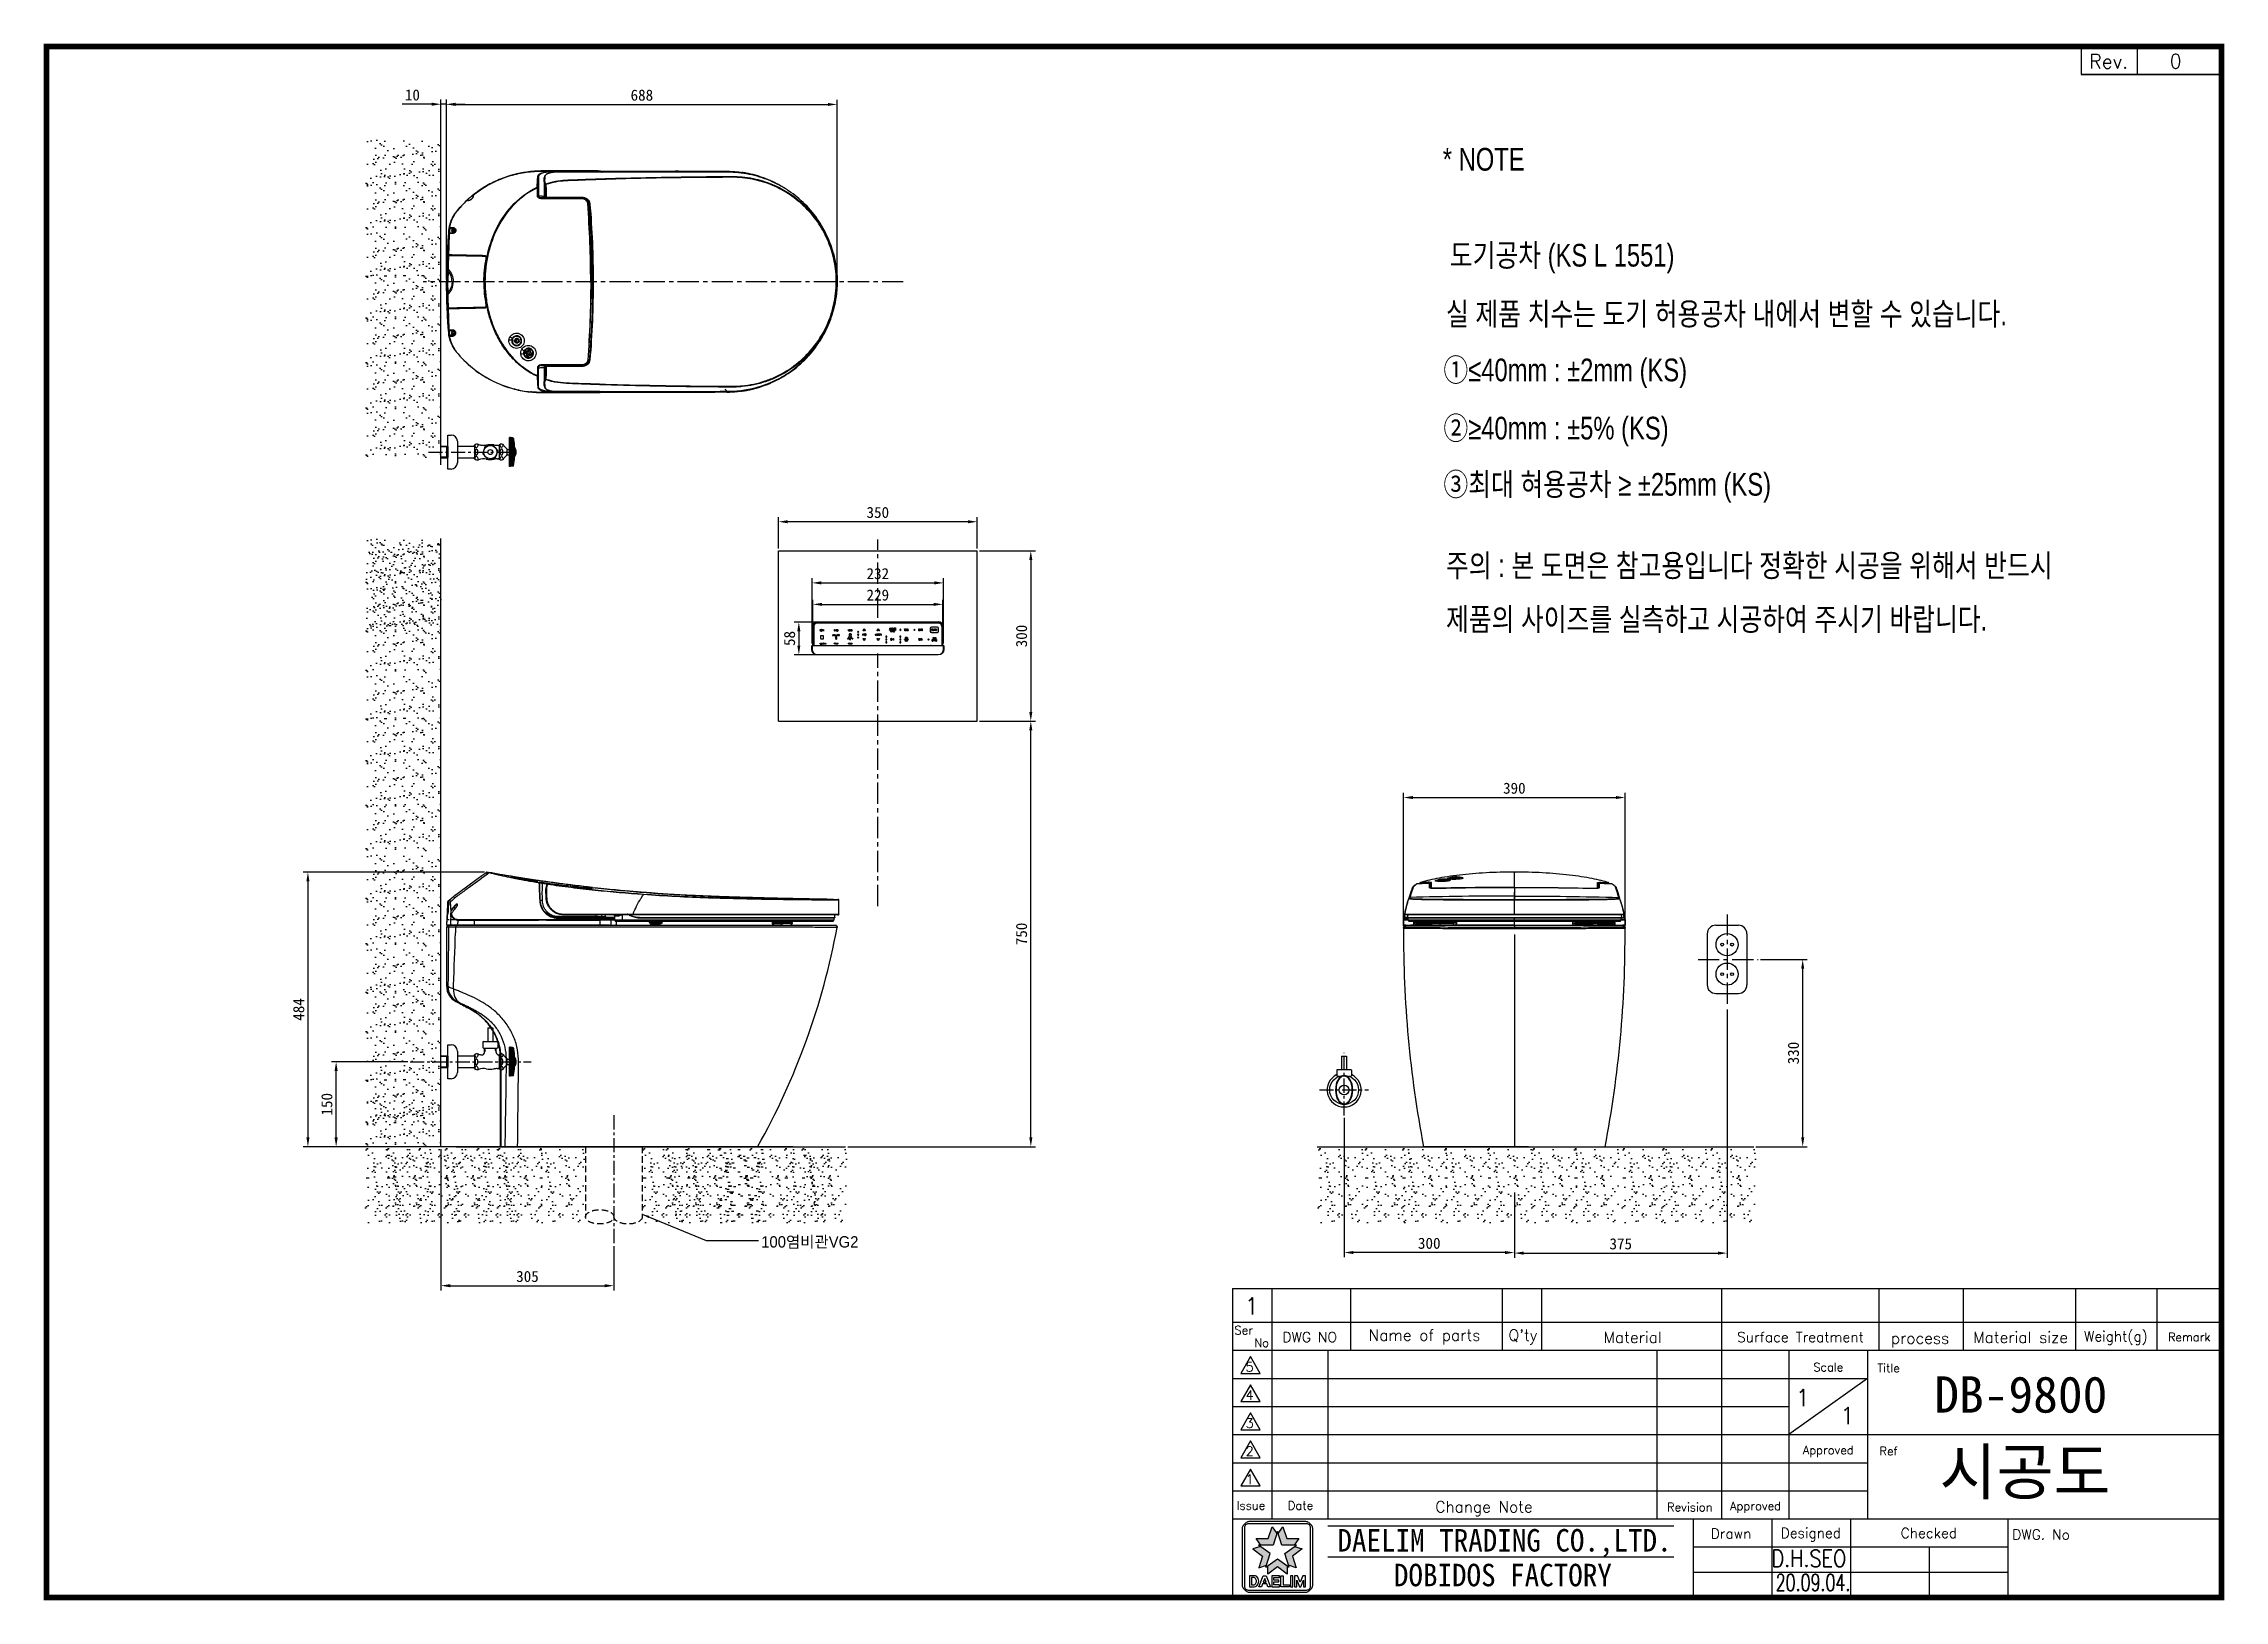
# Model space of a CAD drawing. Header units: millimetres. Extents: x 5 to 3846, y 5 to 2747.
import ezdxf
from ezdxf.enums import TextEntityAlignment as Align

# ---------------------------------------------------------------- set-up
doc = ezdxf.new("R2010")
doc.units = ezdxf.units.MM
for name, pattern in [('CENTER', [2, 1.25, -0.25, 0.25, -0.25]), ('CENTER2', [1.125, 0.75, -0.125, 0.125, -0.125]), ('HIDDEN2', [0.1875, 0.125, -0.0625])]:
    doc.linetypes.add(name, pattern=pattern)
doc.layers.get('0').update_dxf_attribs({"color": 255})
doc.layers.add('c', color=1, linetype='CENTER2')
doc.layers.add('dim', color=3, linetype='Continuous')
doc.styles.add('GHS', font='romans', dxfattribs={"bigfont": 'ghs'})
doc.styles.add('HANGUL', font='')
doc.styles.add('굴림', font='', dxfattribs={"height": 3.2})
doc.styles.get('HANGUL').set_extended_font_data('DotumChe')
doc.styles.get('굴림').set_extended_font_data('Gulim')
doc.dimstyles.new('ISO-25', dxfattribs={"dimtxt": 2.5, "dimasz": 2.5, "dimexe": 1.25, "dimexo": 0.625, "dimtad": 1, "dimdsep": 46, "dimtxsty": 'Standard', "dimcen": 2.5, "dimadec": 0, "dimazin": 0, "dimtfac": 1, "dimtmove": 0, "dimatfit": 3, "dimfxl": 1, "dimarcsym": 0})

msp = doc.modelspace()

# ---------------------------------------------------------------- texts
at = {"color": 3, "style": '굴림', "width": 0.8}
for s, p in [('* NOTE', (2469.5, 2523.6)), ('도기공차 (KS L 1551)', (2482, 2354.6)), ('실 제품 치수는 도기 허용공차 내에서 변할 수 있습니다.', (2475.2, 2251.2)), ('①≤40mm : ±2mm (KS)', (2470.7, 2152.5)), ('②≥40mm : ±5%%% (KS)', (2470.7, 2050)), ('③최대 혀용공차 ≥ ±25mm (KS)', (2470.7, 1951)), ('주의 : 본 도면은 참고용입니다 정확한 시공을 위해서 반드시', (2475.2, 1808)), ('제품의 사이즈를 실측하고 시공하여 주시기 바랍니다.', (2475.2, 1713.2))]:
    msp.add_text(s, height=40, dxfattribs=at).set_placement(p)
at = {"color": 3}
msp.add_text('DB-9800', height=64, dxfattribs=at).set_placement((3335.3, 335.8))
at = {"style": 'HANGUL'}
for s, p in [('DAELIM TRADING CO.,LTD.', (2578.3, 106.1)), ('DOBIDOS FACTORY', (2575.4, 49.7))]:
    msp.add_text(s, height=39.6, dxfattribs=at).set_placement(p, align=Align.MIDDLE)
at = {"color": 3, "attachment_point": 1}
for s, insert, char_height in [('{\\fGulim|b0|i0|c129|p49;100염비관VG2}', (1269, 646.6), 20), ('{\\f굴림|b0|i0|c129|p49;시공도}', (3344.5, 271.7), 80)]:
    msp.add_mtext(s, dxfattribs=dict(at, insert=insert, char_height=char_height))
at = {"layer": 'c', "color": 3, "style": 'GHS'}
for p in [(3090.8, 347.2), (3090.8, 347.2), (3090.8, 347.2), (3169.3, 315.6)]:
    msp.add_text('1', height=29.7, dxfattribs=at).set_placement(p)
at = {"layer": 'dim', "linetype": 'Continuous', "style": 'GHS'}
for s, height, p in [('Rev.', 24.75, (3642.4, 2716.1)), ('0', 24.8, (3760.5, 2716.2)), ('Ser', 14.85, (2118.9, 481)), ('No', 14.85, (2150.5, 458.8)), ('DWG NO', 17.82, (2235.1, 468.9)), ('Name of parts', 19.8, (2437.4, 468.9)), ("Q'ty", 19.8, (2610.8, 468.9)), ('Material', 19.8, (2803.9, 468.9)), ('Surface Treatment', 17.82, (3099.5, 468.9)), ('process', 19.8, (3310.3, 463.7)), ('Material size', 19.8, (3487.2, 468.9)), ('Weight(g)', 17.82, (3655.1, 468.9)), ('Remark', 14.85, (3784.3, 468.9)), ('5', 16.5, (2129.3, 416.3)), ('Scale', 14.85, (3148.5, 415.9)), ('Title', 14.85, (3254.8, 414.7)), ('4', 16.5, (2129.3, 366.8)), ('3', 16.5, (2129.3, 317.3)), ('2', 16.5, (2129.3, 267.8)), ('Approved', 14.85, (3148.5, 267.4)), ('Ref', 14.85, (3254.8, 268.1)), ('1', 16.5, (2129.3, 218.3)), ('Issue', 14.85, (2131.6, 172.2)), ('Date', 14.85, (2218.9, 172.2)), ('Change Note', 19.8, (2542.2, 166.7)), ('Revision', 14.85, (2904.6, 169.7)), ('Approved', 14.85, (3020.4, 168.9)), ('Drawn', 17.82, (2977.3, 122.7)), ('Designed', 17.82, (3117.8, 121.3)), ('Checked', 17.82, (3325.7, 123.7)), ('DWG. No', 17.82, (3523.3, 121))]:
    msp.add_text(s, height=height, dxfattribs=at).set_placement(p, align=Align.MIDDLE)
at = {"layer": 'dim', "style": 'GHS'}
msp.add_text('1', height=29.7, dxfattribs=at).set_placement((2120.4, 508.8))
for s, width, p, p2 in [('D.H.SEO', 0.768558, (3048.7, 64.2), (3180.2, 64.2)), ('20.09.04.', 0.636955, (3055.9, 21.8), (3187.5, 21.8))]:
    msp.add_text(s, height=29.7, dxfattribs=dict(at, width=width)).set_placement(p, p2, align=Align.FIT)

# ---------------------------------------------------------------- blocks, each defined once
blk = doc.blocks.new('*D12')
at = {"color": 3, "lineweight": -2, "transparency": 16777216}
for p, q in [((1299.4, 1857.9), (1299.4, 1913.3)), ((1633.1, 1905.1), (1315.6, 1905.1)), ((1649.4, 1857.9), (1649.4, 1913.3))]:
    blk.add_line(p, q, dxfattribs=at)
at = {"color": 3, "transparency": 16777216}
for points in [[(1315.6, 1907.8), (1315.6, 1902.4), (1299.4, 1905.1)], [(1633.1, 1907.8), (1633.1, 1902.4), (1649.4, 1905.1)]]:
    blk.add_solid(points, dxfattribs=at)
at = {"layer": 'DEFPOINTS', "color": 0, "transparency": 16777216}
for p in [(1299.4, 1905.1), (1299.4, 1853.8), (1649.4, 1853.8)]:
    blk.add_point(p, dxfattribs=at)
at = {"color": 3, "transparency": 16777216, "insert": (1474.4, 1921.4), "char_height": 19.5, "attachment_point": 5}
blk.add_mtext('350', dxfattribs=at)
blk = doc.blocks.new('*D13')
at = {"color": 3, "lineweight": -2, "transparency": 16777216}
for p, q in [((1653.5, 1853.8), (1752, 1853.8)), ((1743.9, 1837.6), (1743.9, 1570.1)), ((1653.5, 1553.8), (1752, 1553.8))]:
    blk.add_line(p, q, dxfattribs=at)
at = {"color": 3, "transparency": 16777216}
for points in [[(1741.2, 1837.6), (1746.6, 1837.6), (1743.9, 1853.8)], [(1741.2, 1570.1), (1746.6, 1570.1), (1743.9, 1553.8)]]:
    blk.add_solid(points, dxfattribs=at)
at = {"layer": 'DEFPOINTS', "color": 0, "transparency": 16777216}
for p in [(1649.4, 1853.8), (1649.4, 1553.8), (1743.9, 1553.8)]:
    blk.add_point(p, dxfattribs=at)
at = {"color": 3, "transparency": 16777216, "insert": (1727.6, 1703.8), "char_height": 19.5, "attachment_point": 5, "rotation": 90}
blk.add_mtext('300', dxfattribs=at)
blk = doc.blocks.new('*D14')
at = {"color": 3, "lineweight": -2, "transparency": 16777216}
for p, q in [((3028.9, 1134.2), (3111.6, 1134.2)), ((3103.5, 820.5), (3103.5, 1118)), ((3021.2, 804.2), (3111.6, 804.2))]:
    blk.add_line(p, q, dxfattribs=at)
at = {"color": 3, "transparency": 16777216}
for points in [[(3100.8, 1118), (3106.2, 1118), (3103.5, 1134.2)], [(3100.8, 820.5), (3106.2, 820.5), (3103.5, 804.2)]]:
    blk.add_solid(points, dxfattribs=at)
at = {"layer": 'DEFPOINTS', "color": 0, "transparency": 16777216}
for p in [(3024.8, 1134.2), (3103.5, 1134.2), (3017.2, 804.2)]:
    blk.add_point(p, dxfattribs=at)
at = {"color": 3, "transparency": 16777216, "insert": (3087.2, 969.2), "char_height": 19.5, "attachment_point": 5, "rotation": 90}
blk.add_mtext('330', dxfattribs=at)
blk = doc.blocks.new('대림통상-마크')
for p, q in [((-209, 182), (-209, -158)), ((-185, 215), (-203, 197)), ((169, 221), (-169, 221)), ((-55, 120), (-32, 189)), ((-32, 189), (-4, 150)), ((0, 162), (-26, 81)), ((26, 81), (0, 162)), ((4, 150), (32, 189)), ((32, 189), (55, 120)), ((203, 197), (185, 215)), ((209, -158), (209, 182)), ((-101, 73), (-147, 59)), ((-147, 59), (-89, 16)), ((-99, 81), (-127, 120)), ((-127, 120), (-55, 120)), ((-26, 81), (-112, 81)), ((-43, 31), (-112, 81)), ((-89, 16), (-111, -53)), ((-69, -50), (-43, 31)), ((-69, -50), (0, 0)), ((0, 0), (69, -50)), ((112, 81), (26, 81)), ((43, 31), (112, 81)), ((69, -50), (43, 31)), ((55, 120), (127, 120)), ((147, 59), (89, 16)), ((89, 16), (111, -53)), ((127, 120), (99, 81)), ((101, 73), (147, 59)), ((-111, -53), (-65, -38)), ((-58, -91), (-58, -42)), ((0, -48), (-58, -91)), ((58, -91), (0, -48)), ((58, -42), (58, -91)), ((111, -53), (65, -38)), ((-203, -174), (-185, -191)), ((-169, -198), (169, -198)), ((-124, -132), (-124, -132)), ((185, -191), (203, -174))]:
    blk.add_line(p, q)
for points in [[(-174, 208, 0.414214), (-196, 186), (-196, -163, 0.414214), (-174, -185), (174, -185, 0.414214), (196, -163), (196, 186, 0.414214), (174, 208)], [(-138, -165, 0.186266), (-123, -159, 0.443082), (-123, -105, 0.186266), (-138, -100), (-166, -100), (-166, -165)], [(-147, -155, 0.414214), (-124, -132, 0.414214), (-147, -110), (-154, -110), (-154, -155)]]:
    blk.add_lwpolyline(points, format="xyb", close=True)
for points in [[(-68, -100), (-42, -165), (-57, -165), (-64, -149), (-89, -149), (-95, -165), (-110, -165), (-84, -100)], [(-85, -139), (-68, -139), (-76, -117)], [(11, -100), (-34, -100), (-34, -165), (11, -165), (11, -155), (-21, -155), (-21, -137), (8, -137), (8, -127), (-21, -127), (-21, -110), (11, -110)], [(72, -165), (20, -165), (20, -100), (34, -100), (34, -155), (72, -155)], [(78, -100), (78, -165), (91, -165), (91, -100)], [(150, -100), (134, -139), (118, -100), (101, -100), (101, -165), (114, -165), (114, -127), (130, -165), (138, -165), (154, -127), (154, -165), (166, -165), (166, -100)]]:
    blk.add_lwpolyline(points, close=True)
for centre, start, end in [((-187, 182), 135, 180), ((-169, 199), 90, 135), ((169, 199), 45, 90), ((187, 182), 0, 45), ((-187, -158), 180, 225), ((-169, -176), 225, 270), ((169, -176), 270, 315), ((187, -158), 315, 0)]:
    blk.add_arc(centre, 22, start, end)
blk = doc.blocks.new('*D15')
at = {"color": 3, "lineweight": -2, "transparency": 16777216}
for p, q in [((2970.3, 1045.7), (2970.3, 608.6)), ((2595.6, 723.4), (2595.6, 608.6)), ((2611.9, 616.8), (2954.1, 616.8))]:
    blk.add_line(p, q, dxfattribs=at)
at = {"color": 3, "transparency": 16777216}
for points in [[(2611.9, 619.5), (2611.9, 614), (2595.6, 616.8)], [(2954.1, 619.5), (2954.1, 614), (2970.3, 616.8)]]:
    blk.add_solid(points, dxfattribs=at)
at = {"layer": 'DEFPOINTS', "color": 0, "transparency": 16777216}
for p in [(2970.3, 1049.8), (2595.6, 727.5), (2970.3, 616.8)]:
    blk.add_point(p, dxfattribs=at)
at = {"color": 3, "transparency": 16777216, "insert": (2783, 633), "char_height": 19.5, "attachment_point": 5}
blk.add_mtext('375', dxfattribs=at)
blk = doc.blocks.new('*D16')
at = {"color": 3, "lineweight": -2, "transparency": 16777216}
for p, q in [((2295.8, 855), (2295.8, 609.6)), ((2595.6, 662), (2595.6, 609.6)), ((2579.4, 617.8), (2312, 617.8))]:
    blk.add_line(p, q, dxfattribs=at)
at = {"color": 3, "transparency": 16777216}
for points in [[(2312, 620.5), (2312, 615.1), (2295.8, 617.8)], [(2579.4, 620.5), (2579.4, 615.1), (2595.6, 617.8)]]:
    blk.add_solid(points, dxfattribs=at)
at = {"layer": 'DEFPOINTS', "color": 0, "transparency": 16777216}
for p in [(2295.8, 859.1), (2595.6, 666), (2295.8, 617.8)]:
    blk.add_point(p, dxfattribs=at)
at = {"color": 3, "transparency": 16777216, "insert": (2445.7, 634), "char_height": 19.5, "attachment_point": 5}
blk.add_mtext('300', dxfattribs=at)
blk = doc.blocks.new('*D17')
at = {"color": 3, "lineweight": -2, "transparency": 16777216}
for p, q in [((646.4, 953.8), (512.1, 953.8)), ((520.3, 820.5), (520.3, 937.6)), ((700.9, 804.2), (512.1, 804.2))]:
    blk.add_line(p, q, dxfattribs=at)
at = {"color": 3, "transparency": 16777216}
for points in [[(517.5, 937.6), (523, 937.6), (520.3, 953.8)], [(517.5, 820.5), (523, 820.5), (520.3, 804.2)]]:
    blk.add_solid(points, dxfattribs=at)
at = {"layer": 'DEFPOINTS', "color": 0, "transparency": 16777216}
for p in [(520.3, 953.8), (650.5, 953.8), (705, 804.2)]:
    blk.add_point(p, dxfattribs=at)
at = {"color": 3, "transparency": 16777216, "insert": (504, 879), "char_height": 19.5, "attachment_point": 5, "rotation": 90}
blk.add_mtext('150', dxfattribs=at)
blk = doc.blocks.new('*D18')
at = {"color": 3, "lineweight": -2, "transparency": 16777216}
for p, q in [((705, 800.1), (705, 551.2)), ((1009.6, 629.2), (1009.6, 551.2)), ((721.2, 559.4), (993.3, 559.4))]:
    blk.add_line(p, q, dxfattribs=at)
at = {"color": 3, "transparency": 16777216}
for points in [[(721.2, 562.1), (721.2, 556.6), (705, 559.4)], [(993.3, 562.1), (993.3, 556.6), (1009.6, 559.4)]]:
    blk.add_solid(points, dxfattribs=at)
at = {"layer": 'DEFPOINTS', "color": 0, "transparency": 16777216}
for p in [(705, 804.2), (1009.6, 633.3), (1009.6, 559.4)]:
    blk.add_point(p, dxfattribs=at)
at = {"color": 3, "transparency": 16777216, "insert": (857.3, 575.6), "char_height": 19.5, "attachment_point": 5}
blk.add_mtext('305', dxfattribs=at)
blk = doc.blocks.new('*D179')
at = {"color": 3, "lineweight": -2, "transparency": 16777216}
for p, q in [((1653.5, 1553.8), (1752, 1553.8)), ((1743.9, 820.5), (1743.9, 1537.6)), ((1421.8, 804.2), (1752, 804.2))]:
    blk.add_line(p, q, dxfattribs=at)
at = {"color": 3, "transparency": 16777216}
for points in [[(1741.2, 1537.6), (1746.6, 1537.6), (1743.9, 1553.8)], [(1741.2, 820.5), (1746.6, 820.5), (1743.9, 804.2)]]:
    blk.add_solid(points, dxfattribs=at)
at = {"layer": 'DEFPOINTS', "color": 0, "transparency": 16777216}
for p in [(1649.4, 1553.8), (1743.9, 1553.8), (1417.7, 804.2)]:
    blk.add_point(p, dxfattribs=at)
at = {"color": 3, "transparency": 16777216, "insert": (1727.6, 1179), "char_height": 19.5, "attachment_point": 5, "rotation": 90}
blk.add_mtext('750', dxfattribs=at)
blk = doc.blocks.new('*D191')
at = {"color": 3, "lineweight": -2, "transparency": 16777216}
for p, q in [((688.7, 2640.6), (636.7, 2640.6)), ((705, 2331.9), (705, 2648.7)), ((714.8, 2640.6), (705, 2640.6)), ((714.8, 2331.9), (714.8, 2648.7)), ((731.1, 2640.6), (747.3, 2640.6))]:
    blk.add_line(p, q, dxfattribs=at)
at = {"color": 3, "transparency": 16777216}
for points in [[(688.7, 2643.3), (688.7, 2637.9), (705, 2640.6)], [(731.1, 2643.3), (731.1, 2637.9), (714.8, 2640.6)]]:
    blk.add_solid(points, dxfattribs=at)
at = {"layer": 'DEFPOINTS', "color": 0, "transparency": 16777216}
for p in [(705, 2640.6), (705, 2327.8), (714.8, 2327.8)]:
    blk.add_point(p, dxfattribs=at)
at = {"color": 3, "transparency": 16777216, "insert": (654.6, 2656.8), "char_height": 19.5, "attachment_point": 5}
blk.add_mtext('10', dxfattribs=at)
blk = doc.blocks.new('*D192')
at = {"color": 3, "lineweight": -2, "transparency": 16777216}
for p, q in [((714.8, 2331.9), (714.8, 2648.4)), ((731.1, 2640.2), (1386.5, 2640.2)), ((1402.8, 2331.9), (1402.8, 2648.4))]:
    blk.add_line(p, q, dxfattribs=at)
at = {"color": 3, "transparency": 16777216}
for points in [[(731.1, 2642.9), (731.1, 2637.5), (714.8, 2640.2)], [(1386.5, 2642.9), (1386.5, 2637.5), (1402.8, 2640.2)]]:
    blk.add_solid(points, dxfattribs=at)
at = {"layer": 'DEFPOINTS', "color": 0, "transparency": 16777216}
for p in [(1402.8, 2640.2), (714.8, 2327.8), (1402.8, 2327.8)]:
    blk.add_point(p, dxfattribs=at)
at = {"color": 3, "transparency": 16777216, "insert": (1058.8, 2656.5), "char_height": 19.5, "attachment_point": 5}
blk.add_mtext('688', dxfattribs=at)
blk = doc.blocks.new('*D193')
at = {"color": 3, "lineweight": -2, "transparency": 16777216}
for p, q in [((2400.6, 1193.3), (2400.6, 1427.5)), ((2790.6, 1193.3), (2790.6, 1427.5)), ((2416.8, 1419.3), (2774.4, 1419.3))]:
    blk.add_line(p, q, dxfattribs=at)
at = {"color": 3, "transparency": 16777216}
for points in [[(2416.8, 1422.1), (2416.8, 1416.6), (2400.6, 1419.3)], [(2774.4, 1422.1), (2774.4, 1416.6), (2790.6, 1419.3)]]:
    blk.add_solid(points, dxfattribs=at)
at = {"layer": 'DEFPOINTS', "color": 0, "transparency": 16777216}
for p in [(2790.6, 1419.3), (2400.6, 1189.2), (2790.6, 1189.2)]:
    blk.add_point(p, dxfattribs=at)
at = {"color": 3, "transparency": 16777216, "insert": (2595.6, 1435.6), "char_height": 19.5, "attachment_point": 5}
blk.add_mtext('390', dxfattribs=at)
blk = doc.blocks.new('*D194')
at = {"color": 3, "lineweight": -2, "transparency": 16777216}
for p, q in [((781.7, 1287.9), (462.5, 1287.9)), ((470.6, 1271.6), (470.6, 820.5)), ((813.4, 804.2), (462.5, 804.2))]:
    blk.add_line(p, q, dxfattribs=at)
at = {"color": 3, "transparency": 16777216}
for points in [[(467.9, 1271.6), (473.3, 1271.6), (470.6, 1287.9)], [(467.9, 820.5), (473.3, 820.5), (470.6, 804.2)]]:
    blk.add_solid(points, dxfattribs=at)
at = {"layer": 'DEFPOINTS', "color": 0, "transparency": 16777216}
for p in [(785.8, 1287.9), (470.6, 804.2), (817.5, 804.2)]:
    blk.add_point(p, dxfattribs=at)
at = {"color": 3, "transparency": 16777216, "insert": (454.4, 1046), "char_height": 19.5, "attachment_point": 5, "rotation": 90}
blk.add_mtext('484', dxfattribs=at)
blk = doc.blocks.new('*D199')
at = {"color": 3, "lineweight": -2, "transparency": 16777216}
for p, q in [((1372.1, 1728.4), (1327.2, 1728.4)), ((1335.3, 1712.1), (1335.3, 1687)), ((1372.1, 1670.7), (1327.2, 1670.7))]:
    blk.add_line(p, q, dxfattribs=at)
at = {"color": 3, "transparency": 16777216}
for points in [[(1332.6, 1712.1), (1338, 1712.1), (1335.3, 1728.4)], [(1332.6, 1687), (1338, 1687), (1335.3, 1670.7)]]:
    blk.add_solid(points, dxfattribs=at)
at = {"layer": 'DEFPOINTS', "color": 0, "transparency": 16777216}
for p in [(1376.1, 1728.4), (1335.3, 1670.7), (1376.1, 1670.7)]:
    blk.add_point(p, dxfattribs=at)
at = {"color": 3, "transparency": 16777216, "insert": (1319, 1699.5), "char_height": 19.5, "attachment_point": 5, "rotation": 90}
blk.add_mtext('58', dxfattribs=at)
blk = doc.blocks.new('*D200')
at = {"color": 3, "lineweight": -2, "transparency": 16777216}
for p, q in [((1358.6, 1690.5), (1358.6, 1805.5)), ((1590.2, 1690.5), (1590.2, 1805.5)), ((1374.8, 1797.4), (1574, 1797.4))]:
    blk.add_line(p, q, dxfattribs=at)
at = {"color": 3, "transparency": 16777216}
for points in [[(1374.8, 1800.1), (1374.8, 1794.7), (1358.6, 1797.4)], [(1574, 1800.1), (1574, 1794.7), (1590.2, 1797.4)]]:
    blk.add_solid(points, dxfattribs=at)
at = {"layer": 'DEFPOINTS', "color": 0, "transparency": 16777216}
for p in [(1590.2, 1797.4), (1358.6, 1686.4), (1590.2, 1686.4)]:
    blk.add_point(p, dxfattribs=at)
at = {"color": 3, "transparency": 16777216, "insert": (1474.4, 1813.6), "char_height": 19.5, "attachment_point": 5}
blk.add_mtext('232', dxfattribs=at)
blk = doc.blocks.new('*D201')
at = {"color": 3, "lineweight": -2, "transparency": 16777216}
for p, q in [((1359.9, 1724.8), (1359.9, 1767.8)), ((1588.9, 1724.8), (1588.9, 1767.8)), ((1376.2, 1759.6), (1572.6, 1759.6))]:
    blk.add_line(p, q, dxfattribs=at)
at = {"color": 3, "transparency": 16777216}
for points in [[(1376.2, 1762.3), (1376.2, 1756.9), (1359.9, 1759.6)], [(1572.6, 1762.3), (1572.6, 1756.9), (1588.9, 1759.6)]]:
    blk.add_solid(points, dxfattribs=at)
at = {"layer": 'DEFPOINTS', "color": 0, "transparency": 16777216}
for p in [(1588.9, 1759.6), (1359.9, 1720.7), (1588.9, 1720.7)]:
    blk.add_point(p, dxfattribs=at)
at = {"color": 3, "transparency": 16777216, "insert": (1474.4, 1775.9), "char_height": 19.5, "attachment_point": 5}
blk.add_mtext('229', dxfattribs=at)

# ---------------------------------------------------------------- dimensions: what is measured, and where the dimension line sits
for base, p1, p2, picture, middle in [((705, 2640.6), (714.8, 2327.8), (705, 2327.8), '*D191', (654.6, 2656.8)), ((1402.8, 2640.2), (714.8, 2327.8), (1402.8, 2327.8), '*D192', (1058.8, 2656.5)), ((1299.4, 1905.1), (1649.4, 1853.8), (1299.4, 1853.8), '*D12', (1474.4, 1921.4)), ((1590.2, 1797.4), (1358.6, 1686.4), (1590.2, 1686.4), '*D200', (1474.4, 1813.6)), ((1588.9, 1759.6), (1359.9, 1720.7), (1588.9, 1720.7), '*D201', (1474.4, 1775.9)), ((2790.6, 1419.3), (2400.6, 1189.2), (2790.6, 1189.2), '*D193', (2595.6, 1435.6)), ((2970.3, 616.8), (2595.6, 727.5), (2970.3, 1049.8), '*D15', (2783, 633)), ((2295.8, 617.8), (2595.6, 666), (2295.8, 859.1), '*D16', (2445.7, 634)), ((1009.6, 559.4), (705, 804.2), (1009.6, 633.3), '*D18', (857.3, 575.6))]:
    dim = msp.add_linear_dim(base=base, p1=p1, p2=p2, dimstyle='ISO-25', override={"dimscale": 6.5, "dimtxt": 3, "dimgap": 1, "dimdec": 0, "dimclrd": 3, "dimclre": 3, "dimclrt": 3, "dimtdec": 0})
    dim.commit()
    dim.dimension.update_dxf_attribs({"geometry": picture, "text_midpoint": middle})
for base, p1, p2, picture, middle in [((1743.9, 1553.8), (1649.4, 1853.8), (1649.4, 1553.8), '*D13', (1727.6, 1703.8)), ((1335.3, 1670.7), (1376.1, 1728.4), (1376.1, 1670.7), '*D199', (1319, 1699.5)), ((1743.9, 1553.8), (1417.7, 804.2), (1649.4, 1553.8), '*D179', (1727.6, 1179)), ((470.6, 804.2), (785.8, 1287.9), (817.5, 804.2), '*D194', (454.4, 1046)), ((3103.5, 1134.2), (3017.2, 804.2), (3024.8, 1134.2), '*D14', (3087.2, 969.2)), ((520.3, 953.8), (705, 804.2), (650.5, 953.8), '*D17', (504, 879))]:
    dim = msp.add_linear_dim(base=base, p1=p1, p2=p2, angle=90, dimstyle='ISO-25', override={"dimscale": 6.5, "dimtxt": 3, "dimgap": 1, "dimdec": 0, "dimclrd": 3, "dimclre": 3, "dimclrt": 3, "dimtdec": 0})
    dim.commit()
    dim.dimension.update_dxf_attribs({"geometry": picture, "text_midpoint": middle})

# ---------------------------------------------------------------- hatches: boundary and pattern name
at = {"ltscale": 0.5}
h = msp.add_hatch(dxfattribs=at)
h.set_pattern_fill('AR-SAND', color=256, scale=0.5, style=0)
h.set_pattern_definition([(37.5, (-7410.9, 15136.97), (-0.800016, 24.470662), [0, -19.304, 0, -21.59, 0, -20.6375]), (7.5, (-7410.9, 15136.97), (22.476164, 35.841255), [0, -10.414, 0, -17.399, 0, -6.6675]), (327.5, (-7426.52, 15136.97), (39.54962, 0.07186), [0, -6.35, 0, -22.86, 0, -29.845]), (317.5, (-7426.52, 15136.97), (38.17782, 11.14647), [0, -3.175, 0, -14.986, 0, -17.145])])
h.paths.add_polyline_path([(705, 2495), (705, 2578.3), (573.4, 2578.3), (573.4, 2495)])
h = msp.add_hatch(dxfattribs=at)
h.set_pattern_fill('AR-SAND', color=256, scale=0.5, style=0)
h.set_pattern_definition([(37.5, (-7410.9, 15058.738), (-0.800016, 24.470662), [0, -19.304, 0, -21.59, 0, -20.6375]), (7.5, (-7410.9, 15058.74), (22.476164, 35.841255), [0, -10.414, 0, -17.399, 0, -6.6675]), (327.5, (-7426.52, 15058.738), (39.54962, 0.07186), [0, -6.35, 0, -22.86, 0, -29.845]), (317.5, (-7426.52, 15058.74), (38.17782, 11.14647), [0, -3.175, 0, -14.986, 0, -17.145])])
h.paths.add_polyline_path([(705, 2416.8), (705, 2500.1), (573.4, 2500.1), (573.4, 2416.8)])
h = msp.add_hatch(dxfattribs=at)
h.set_pattern_fill('AR-SAND', color=256, scale=0.5, style=0)
h.set_pattern_definition([(37.5, (-7410.9, 14973.447), (-0.800016, 24.470662), [0, -19.304, 0, -21.59, 0, -20.6375]), (7.5, (-7410.9, 14973.447), (22.476164, 35.841255), [0, -10.414, 0, -17.399, 0, -6.6675]), (327.5, (-7426.52, 14973.447), (39.54962, 0.07186), [0, -6.35, 0, -22.86, 0, -29.845]), (317.5, (-7426.52, 14973.447), (38.17782, 11.14647), [0, -3.175, 0, -14.986, 0, -17.145])])
h.paths.add_polyline_path([(705, 2331.5), (705, 2414.8), (573.4, 2414.8), (573.4, 2331.5)])
h = msp.add_hatch(dxfattribs=at)
h.set_pattern_fill('AR-SAND', color=256, scale=0.5, style=0)
h.set_pattern_definition([(37.5, (-7410.9, 14899.804), (-0.800016, 24.470662), [0, -19.304, 0, -21.59, 0, -20.6375]), (7.5, (-7410.9, 14899.804), (22.476164, 35.841255), [0, -10.414, 0, -17.399, 0, -6.6675]), (327.5, (-7426.52, 14899.804), (39.54962, 0.07186), [0, -6.35, 0, -22.86, 0, -29.845]), (317.5, (-7426.52, 14899.804), (38.17782, 11.14647), [0, -3.175, 0, -14.986, 0, -17.145])])
h.paths.add_polyline_path([(705, 2257.8), (705, 2341.1), (573.4, 2341.1), (573.4, 2257.8)])
h = msp.add_hatch(dxfattribs=at)
h.set_pattern_fill('AR-SAND', color=256, scale=0.5, style=0)
h.set_pattern_definition([(37.5, (-7410.9, 14820.994), (-0.800016, 24.470662), [0, -19.304, 0, -21.59, 0, -20.6375]), (7.5, (-7410.9, 14820.994), (22.476164, 35.841255), [0, -10.414, 0, -17.399, 0, -6.6675]), (327.5, (-7426.52, 14820.994), (39.54962, 0.07186), [0, -6.35, 0, -22.86, 0, -29.845]), (317.5, (-7426.52, 14820.994), (38.17782, 11.14647), [0, -3.175, 0, -14.986, 0, -17.145])])
h.paths.add_polyline_path([(705, 2179), (705, 2262.3), (573.4, 2262.3), (573.4, 2179)])
h = msp.add_hatch(dxfattribs=at)
h.set_pattern_fill('AR-SAND', color=256, scale=0.5, style=0)
h.set_pattern_definition([(37.5, (-7410.9, 14741.25), (-0.800016, 24.470662), [0, -19.304, 0, -21.59, 0, -20.6375]), (7.5, (-7410.9, 14741.25), (22.476164, 35.841255), [0, -10.414, 0, -17.399, 0, -6.6675]), (327.5, (-7426.52, 14741.25), (39.54962, 0.07186), [0, -6.35, 0, -22.86, 0, -29.845]), (317.5, (-7426.52, 14741.25), (38.17782, 11.14647), [0, -3.175, 0, -14.986, 0, -17.145])])
h.paths.add_polyline_path([(705, 2099.3), (705, 2182.6), (573.4, 2182.6), (573.4, 2099.3)])
h = msp.add_hatch(dxfattribs=at)
h.set_pattern_fill('AR-SAND', color=256, scale=0.5, style=0)
h.set_pattern_definition([(37.5, (-7410.9, 14658.389), (-0.800016, 24.470662), [0, -19.304, 0, -21.59, 0, -20.6375]), (7.5, (-7410.9, 14658.39), (22.476164, 35.841255), [0, -10.414, 0, -17.399, 0, -6.6675]), (327.5, (-7426.52, 14658.389), (39.54962, 0.07186), [0, -6.35, 0, -22.86, 0, -29.845]), (317.5, (-7426.52, 14658.39), (38.17782, 11.14647), [0, -3.175, 0, -14.986, 0, -17.145])])
h.paths.add_polyline_path([(705, 2016.4), (705, 2099.7), (573.4, 2099.7), (573.4, 2016.4)])
h = msp.add_hatch(dxfattribs=at)
h.set_pattern_fill('AR-SAND', color=256, scale=0.5, style=0)
h.set_pattern_definition([(37.5, (-7410.9, 14278.942), (-0.800016, 24.470662), [0, -19.304, 0, -21.59, 0, -20.6375]), (7.5, (-7410.9, 14278.94), (22.476164, 35.841255), [0, -10.414, 0, -17.399, 0, -6.6675]), (327.5, (-7426.52, 14278.942), (39.54962, 0.07186), [0, -6.35, 0, -22.86, 0, -29.845]), (317.5, (-7426.52, 14278.94), (38.17782, 11.14647), [0, -3.175, 0, -14.986, 0, -17.145])])
h.paths.add_polyline_path([(705, 1637), (705, 1875.3), (573.4, 1873.8), (573.4, 1637)])
h = msp.add_hatch(dxfattribs=at)
h.set_pattern_fill('AR-SAND', color=256, scale=0.5, style=0)
h.set_pattern_definition([(37.5, (-7410.9, 14433.979), (-0.800016, 24.470662), [0, -19.304, 0, -21.59, 0, -20.6375]), (7.5, (-7410.9, 14433.98), (22.476164, 35.841255), [0, -10.414, 0, -17.399, 0, -6.6675]), (327.5, (-7426.52, 14433.979), (39.54962, 0.07186), [0, -6.35, 0, -22.86, 0, -29.845]), (317.5, (-7426.52, 14433.98), (38.17782, 11.14647), [0, -3.175, 0, -14.986, 0, -17.145])])
h.paths.add_polyline_path([(705, 1792), (705, 1875.3), (573.4, 1875.3), (573.4, 1792)])
h = msp.add_hatch(dxfattribs=at)
h.set_pattern_fill('AR-SAND', color=256, scale=0.5, style=0)
h.set_pattern_definition([(37.5, (-7410.9, 14348.687), (-0.800016, 24.470662), [0, -19.304, 0, -21.59, 0, -20.6375]), (7.5, (-7410.9, 14348.687), (22.476164, 35.841255), [0, -10.414, 0, -17.399, 0, -6.6675]), (327.5, (-7426.52, 14348.687), (39.54962, 0.07186), [0, -6.35, 0, -22.86, 0, -29.845]), (317.5, (-7426.52, 14348.687), (38.17782, 11.14647), [0, -3.175, 0, -14.986, 0, -17.145])])
h.paths.add_polyline_path([(705, 1706.7), (705, 1790), (573.4, 1790), (573.4, 1706.7)])
h = msp.add_hatch(dxfattribs=at)
h.set_pattern_fill('AR-SAND', color=256, scale=0.5, style=0)
h.set_pattern_definition([(37.5, (-7410.9, 14193.65), (-0.800016, 24.470662), [0, -19.304, 0, -21.59, 0, -20.6375]), (7.5, (-7410.9, 14193.65), (22.476164, 35.841255), [0, -10.414, 0, -17.399, 0, -6.6675]), (327.5, (-7426.52, 14193.65), (39.54962, 0.07186), [0, -6.35, 0, -22.86, 0, -29.845]), (317.5, (-7426.52, 14193.65), (38.17782, 11.14647), [0, -3.175, 0, -14.986, 0, -17.145])])
h.paths.add_polyline_path([(705, 1551.7), (705, 1635), (573.4, 1635), (573.4, 1551.7)])
h = msp.add_hatch(dxfattribs=at)
h.set_pattern_fill('AR-SAND', color=256, scale=0.5, style=0)
h.set_pattern_definition([(37.5, (-7410.9, 14120.007), (-0.800016, 24.470662), [0, -19.304, 0, -21.59, 0, -20.6375]), (7.5, (-7410.9, 14120.007), (22.476164, 35.841255), [0, -10.414, 0, -17.399, 0, -6.6675]), (327.5, (-7426.52, 14120.007), (39.54962, 0.07186), [0, -6.35, 0, -22.86, 0, -29.845]), (317.5, (-7426.52, 14120.007), (38.17782, 11.14647), [0, -3.175, 0, -14.986, 0, -17.145])])
h.paths.add_polyline_path([(705, 1478), (705, 1561.3), (573.4, 1561.3), (573.4, 1478)])
h = msp.add_hatch(dxfattribs=at)
h.set_pattern_fill('AR-SAND', color=256, scale=0.5, style=0)
h.set_pattern_definition([(37.5, (-7410.9, 14041.197), (-0.800016, 24.470662), [0, -19.304, 0, -21.59, 0, -20.6375]), (7.5, (-7410.9, 14041.197), (22.476164, 35.841255), [0, -10.414, 0, -17.399, 0, -6.6675]), (327.5, (-7426.52, 14041.197), (39.54962, 0.07186), [0, -6.35, 0, -22.86, 0, -29.845]), (317.5, (-7426.52, 14041.197), (38.17782, 11.14647), [0, -3.175, 0, -14.986, 0, -17.145])])
h.paths.add_polyline_path([(705, 1399.2), (705, 1482.5), (573.4, 1482.5), (573.4, 1399.2)])
h = msp.add_hatch(dxfattribs=at)
h.set_pattern_fill('AR-SAND', color=256, scale=0.5, style=0)
h.set_pattern_definition([(37.5, (-7410.9, 13964.97), (-0.800016, 24.470662), [0, -19.304, 0, -21.59, 0, -20.6375]), (7.5, (-7410.9, 13964.97), (22.476164, 35.841255), [0, -10.414, 0, -17.399, 0, -6.6675]), (327.5, (-7426.52, 13964.97), (39.54962, 0.07186), [0, -6.35, 0, -22.86, 0, -29.845]), (317.5, (-7426.52, 13964.97), (38.17782, 11.14647), [0, -3.175, 0, -14.986, 0, -17.145])])
h.paths.add_polyline_path([(705, 1323), (705, 1406.3), (573.4, 1406.3), (573.4, 1323)])
h = msp.add_hatch(dxfattribs=at)
h.set_pattern_fill('AR-SAND', color=256, scale=0.5, style=0)
h.set_pattern_definition([(37.5, (-7410.9, 13877.296), (-0.800016, 24.470662), [0, -19.304, 0, -21.59, 0, -20.6375]), (7.5, (-7410.9, 13877.296), (22.476164, 35.841255), [0, -10.414, 0, -17.399, 0, -6.6675]), (327.5, (-7426.52, 13877.296), (39.54962, 0.07186), [0, -6.35, 0, -22.86, 0, -29.845]), (317.5, (-7426.52, 13877.296), (38.17782, 11.14647), [0, -3.175, 0, -14.986, 0, -17.145])])
h.paths.add_polyline_path([(705, 1235.3), (705, 1318.6), (573.4, 1318.6), (573.4, 1235.3)])
h = msp.add_hatch(dxfattribs=at)
h.set_pattern_fill('AR-SAND', color=256, scale=0.5, style=0)
h.set_pattern_definition([(37.5, (-7410.9, 13797.464), (-0.800016, 24.470662), [0, -19.304, 0, -21.59, 0, -20.6375]), (7.5, (-7410.9, 13797.464), (22.476164, 35.841255), [0, -10.414, 0, -17.399, 0, -6.6675]), (327.5, (-7426.52, 13797.464), (39.54962, 0.07186), [0, -6.35, 0, -22.86, 0, -29.845]), (317.5, (-7426.52, 13797.464), (38.17782, 11.14647), [0, -3.175, 0, -14.986, 0, -17.145])])
h.paths.add_polyline_path([(705, 1155.5), (705, 1238.8), (573.4, 1238.8), (573.4, 1155.5)])
h = msp.add_hatch(dxfattribs=at)
h.set_pattern_fill('AR-SAND', color=256, scale=0.5, style=0)
h.set_pattern_definition([(37.5, (-7410.9, 13712.172), (-0.800016, 24.470662), [0, -19.304, 0, -21.59, 0, -20.6375]), (7.5, (-7410.9, 13712.172), (22.476164, 35.841255), [0, -10.414, 0, -17.399, 0, -6.6675]), (327.5, (-7426.52, 13712.172), (39.54962, 0.07186), [0, -6.35, 0, -22.86, 0, -29.845]), (317.5, (-7426.52, 13712.172), (38.17782, 11.14647), [0, -3.175, 0, -14.986, 0, -17.145])])
h.paths.add_polyline_path([(705, 1070.2), (705, 1153.5), (573.4, 1153.5), (573.4, 1070.2)])
h = msp.add_hatch(dxfattribs=at)
h.set_pattern_fill('AR-SAND', color=256, scale=0.5, style=0)
h.set_pattern_definition([(37.5, (-7410.9, 13642.427), (-0.800016, 24.470662), [0, -19.304, 0, -21.59, 0, -20.6375]), (7.5, (-7410.9, 13642.427), (22.476164, 35.841255), [0, -10.414, 0, -17.399, 0, -6.6675]), (327.5, (-7426.52, 13642.427), (39.54962, 0.07186), [0, -6.35, 0, -22.86, 0, -29.845]), (317.5, (-7426.52, 13642.427), (38.17782, 11.14647), [0, -3.175, 0, -14.986, 0, -17.145])])
h.paths.add_polyline_path([(705, 1000.5), (705, 1083.8), (573.4, 1083.8), (573.4, 1000.5)])
h = msp.add_hatch(dxfattribs=at)
h.set_pattern_fill('AR-SAND', color=256, scale=0.5, style=0)
h.set_pattern_definition([(37.5, (-7410.9, 13557.135), (-0.800016, 24.470662), [0, -19.304, 0, -21.59, 0, -20.6375]), (7.5, (-7410.9, 13557.135), (22.476164, 35.841255), [0, -10.414, 0, -17.399, 0, -6.6675]), (327.5, (-7426.52, 13557.135), (39.54962, 0.07186), [0, -6.35, 0, -22.86, 0, -29.845]), (317.5, (-7426.52, 13557.135), (38.17782, 11.14647), [0, -3.175, 0, -14.986, 0, -17.145])])
h.paths.add_polyline_path([(705, 915.2), (705, 998.5), (573.4, 998.5), (573.4, 915.2)])
h = msp.add_hatch(dxfattribs=at)
h.set_pattern_fill('AR-SAND', color=256, scale=0.5, style=0)
h.set_pattern_definition([(37.5, (-7410.9, 13483.492), (-0.800016, 24.470662), [0, -19.304, 0, -21.59, 0, -20.6375]), (7.5, (-7410.9, 13483.492), (22.476164, 35.841255), [0, -10.414, 0, -17.399, 0, -6.6675]), (327.5, (-7426.52, 13483.492), (39.54962, 0.07186), [0, -6.35, 0, -22.86, 0, -29.845]), (317.5, (-7426.52, 13483.492), (38.17782, 11.14647), [0, -3.175, 0, -14.986, 0, -17.145])])
h.paths.add_polyline_path([(705, 841.5), (705, 924.8), (573.4, 924.8), (573.4, 841.5)])
h = msp.add_hatch(dxfattribs=at)
h.set_pattern_fill('AR-SAND', color=256, scale=0.5, style=0)
h.set_pattern_definition([(37.5, (-7410.9, 13445.299), (-0.800016, 24.470662), [0, -19.304, 0, -21.59, 0, -20.6375]), (7.5, (-7410.9, 13445.3), (22.476164, 35.841255), [0, -10.414, 0, -17.399, 0, -6.6675]), (327.5, (-7426.52, 13445.3), (39.54962, 0.07186), [0, -6.35, 0, -22.86, 0, -29.845]), (317.5, (-7426.52, 13445.3), (38.17782, 11.14647), [0, -3.175, 0, -14.986, 0, -17.145])])
h.paths.add_polyline_path([(705, 803.3), (705, 886.6), (573.4, 886.6), (573.4, 803.3)])
h = msp.add_hatch(dxfattribs=at)
h.set_pattern_fill('AR-SAND', color=256, scale=0.5, angle=-90, style=0)
h.set_pattern_definition([(307.5, (13211.108, 8785.585), (24.470662, 0.800016), [0, -19.304, 0, -21.59, 0, -20.6375]), (277.5, (13211.108, 8785.585), (35.841255, -22.476164), [0, -10.414, 0, -17.399, 0, -6.6675]), (237.5, (13211.108, 8801.206), (0.07186, -39.54962), [0, -6.35, 0, -22.86, 0, -29.845]), (227.5, (13211.108, 8801.206), (11.14647, -38.17782), [0, -3.175, 0, -14.986, 0, -17.145])])
h.paths.add_polyline_path([(569.1, 669.7), (652.4, 669.7), (652.4, 801.3), (569.1, 801.3)])
h = msp.add_hatch(dxfattribs=at)
h.set_pattern_fill('AR-SAND', color=256, scale=0.5, angle=-90, style=0)
h.set_pattern_definition([(307.5, (13247.972, 8785.585), (24.470662, 0.800016), [0, -19.304, 0, -21.59, 0, -20.6375]), (277.5, (13247.972, 8785.585), (35.841255, -22.476164), [0, -10.414, 0, -17.399, 0, -6.6675]), (237.5, (13247.972, 8801.206), (0.07186, -39.54962), [0, -6.35, 0, -22.86, 0, -29.845]), (227.5, (13247.972, 8801.206), (11.14647, -38.17782), [0, -3.175, 0, -14.986, 0, -17.145])])
h.paths.add_polyline_path([(606, 669.7), (689.3, 669.7), (689.3, 801.3), (606, 801.3)])
h = msp.add_hatch(dxfattribs=at)
h.set_pattern_fill('AR-SAND', color=256, scale=0.5, angle=-90, style=0)
h.set_pattern_definition([(307.5, (13304.07, 8785.585), (24.470662, 0.800016), [0, -19.304, 0, -21.59, 0, -20.6375]), (277.5, (13304.07, 8785.585), (35.841255, -22.476164), [0, -10.414, 0, -17.399, 0, -6.6675]), (237.5, (13304.07, 8801.206), (0.07186, -39.54962), [0, -6.35, 0, -22.86, 0, -29.845]), (227.5, (13304.07, 8801.206), (11.14647, -38.17782), [0, -3.175, 0, -14.986, 0, -17.145])])
h.paths.add_polyline_path([(662.1, 669.7), (745.4, 669.7), (745.4, 801.3), (662.1, 801.3)])
h = msp.add_hatch(dxfattribs=at)
h.set_pattern_fill('AR-SAND', color=256, scale=0.5, angle=-90, style=0)
h.set_pattern_definition([(307.5, (13350.552, 8785.585), (24.470662, 0.800016), [0, -19.304, 0, -21.59, 0, -20.6375]), (277.5, (13350.552, 8785.585), (35.841255, -22.476164), [0, -10.414, 0, -17.399, 0, -6.6675]), (237.5, (13350.552, 8801.206), (0.07186, -39.54962), [0, -6.35, 0, -22.86, 0, -29.845]), (227.5, (13350.552, 8801.206), (11.14647, -38.17782), [0, -3.175, 0, -14.986, 0, -17.145])])
h.paths.add_polyline_path([(708.6, 669.7), (791.9, 669.7), (791.9, 801.3), (708.6, 801.3)])
h = msp.add_hatch(dxfattribs=at)
h.set_pattern_fill('AR-SAND', color=256, scale=0.5, angle=-90, style=0)
h.set_pattern_definition([(307.5, (13406.65, 8785.585), (24.470662, 0.800016), [0, -19.304, 0, -21.59, 0, -20.6375]), (277.5, (13406.65, 8785.585), (35.841255, -22.476164), [0, -10.414, 0, -17.399, 0, -6.6675]), (237.5, (13406.65, 8801.206), (0.07186, -39.54962), [0, -6.35, 0, -22.86, 0, -29.845]), (227.5, (13406.65, 8801.206), (11.14647, -38.17782), [0, -3.175, 0, -14.986, 0, -17.145])])
h.paths.add_polyline_path([(764.7, 669.7), (848, 669.7), (848, 801.3), (764.7, 801.3)])
h = msp.add_hatch(dxfattribs=at)
h.set_pattern_fill('AR-SAND', color=256, scale=0.5, angle=-90, style=0)
h.set_pattern_definition([(307.5, (13443.515, 8785.585), (24.470662, 0.800016), [0, -19.304, 0, -21.59, 0, -20.6375]), (277.5, (13443.515, 8785.585), (35.841255, -22.476164), [0, -10.414, 0, -17.399, 0, -6.6675]), (237.5, (13443.515, 8801.206), (0.07186, -39.54962), [0, -6.35, 0, -22.86, 0, -29.845]), (227.5, (13443.515, 8801.206), (11.14647, -38.17782), [0, -3.175, 0, -14.986, 0, -17.145])])
h.paths.add_polyline_path([(801.5, 669.7), (884.8, 669.7), (884.8, 801.3), (801.5, 801.3)])
h = msp.add_hatch(dxfattribs=at)
h.set_pattern_fill('AR-SAND', color=256, scale=0.5, angle=-90, style=0)
h.set_pattern_definition([(307.5, (13516.685, 8785.585), (24.470662, 0.800016), [0, -19.304, 0, -21.59, 0, -20.6375]), (277.5, (13516.685, 8785.585), (35.841255, -22.476164), [0, -10.414, 0, -17.399, 0, -6.6675]), (237.5, (13516.685, 8801.206), (0.07186, -39.54962), [0, -6.35, 0, -22.86, 0, -29.845]), (227.5, (13516.685, 8801.206), (11.14647, -38.17782), [0, -3.175, 0, -14.986, 0, -17.145])])
h.paths.add_polyline_path([(874.7, 669.7), (958, 669.7), (958, 801.3), (874.7, 801.3)])
h = msp.add_hatch(dxfattribs=at)
h.set_pattern_fill('AR-SAND', color=256, scale=0.5, angle=-90, style=0)
h.set_pattern_definition([(307.5, (13698.935, 8785.585), (24.470662, 0.800016), [0, -19.304, 0, -21.59, 0, -20.6375]), (277.5, (13698.935, 8785.585), (35.841255, -22.476164), [0, -10.414, 0, -17.399, 0, -6.6675]), (237.5, (13698.935, 8801.206), (0.07186, -39.54962), [0, -6.35, 0, -22.86, 0, -29.845]), (227.5, (13698.935, 8801.206), (11.14647, -38.17782), [0, -3.175, 0, -14.986, 0, -17.145])])
h.paths.add_polyline_path([(1057, 669.7), (1140.3, 669.7), (1140.3, 801.3), (1057, 801.3)])
h = msp.add_hatch(dxfattribs=at)
h.set_pattern_fill('AR-SAND', color=256, scale=0.5, angle=-90, style=0)
h.set_pattern_definition([(307.5, (13740.033, 8785.585), (24.470662, 0.800016), [0, -19.304, 0, -21.59, 0, -20.6375]), (277.5, (13740.033, 8785.585), (35.841255, -22.476164), [0, -10.414, 0, -17.399, 0, -6.6675]), (237.5, (13740.033, 8801.206), (0.07186, -39.54962), [0, -6.35, 0, -22.86, 0, -29.845]), (227.5, (13740.033, 8801.206), (11.14647, -38.17782), [0, -3.175, 0, -14.986, 0, -17.145])])
h.paths.add_polyline_path([(1098.1, 669.7), (1181.4, 669.7), (1181.4, 801.3), (1098.1, 801.3)])
h = msp.add_hatch(dxfattribs=at)
h.set_pattern_fill('AR-SAND', color=256, scale=0.5, angle=-90, style=0)
h.set_pattern_definition([(307.5, (13776.898, 8785.585), (24.470662, 0.800016), [0, -19.304, 0, -21.59, 0, -20.6375]), (277.5, (13776.898, 8785.585), (35.841255, -22.476164), [0, -10.414, 0, -17.399, 0, -6.6675]), (237.5, (13776.898, 8801.206), (0.07186, -39.54962), [0, -6.35, 0, -22.86, 0, -29.845]), (227.5, (13776.898, 8801.206), (11.14647, -38.17782), [0, -3.175, 0, -14.986, 0, -17.145])])
h.paths.add_polyline_path([(1134.9, 669.7), (1218.2, 669.7), (1218.2, 801.3), (1134.9, 801.3)])
h = msp.add_hatch(dxfattribs=at)
h.set_pattern_fill('AR-SAND', color=256, scale=0.5, angle=-90, style=0)
h.set_pattern_definition([(307.5, (13831.393, 8785.585), (24.470662, 0.800016), [0, -19.304, 0, -21.59, 0, -20.6375]), (277.5, (13831.393, 8785.585), (35.841255, -22.476164), [0, -10.414, 0, -17.399, 0, -6.6675]), (237.5, (13831.393, 8801.206), (0.07186, -39.54962), [0, -6.35, 0, -22.86, 0, -29.845]), (227.5, (13831.393, 8801.206), (11.14647, -38.17782), [0, -3.175, 0, -14.986, 0, -17.145])])
h.paths.add_polyline_path([(1189.4, 669.7), (1272.7, 669.7), (1272.7, 801.3), (1189.4, 801.3)])
h = msp.add_hatch(dxfattribs=at)
h.set_pattern_fill('AR-SAND', color=256, scale=0.5, angle=-90, style=0)
h.set_pattern_definition([(307.5, (13832.996, 8785.585), (24.470662, 0.800016), [0, -19.304, 0, -21.59, 0, -20.6375]), (277.5, (13832.996, 8785.585), (35.841255, -22.476164), [0, -10.414, 0, -17.399, 0, -6.6675]), (237.5, (13832.996, 8801.206), (0.07186, -39.54962), [0, -6.35, 0, -22.86, 0, -29.845]), (227.5, (13832.996, 8801.206), (11.14647, -38.17782), [0, -3.175, 0, -14.986, 0, -17.145])])
h.paths.add_polyline_path([(1191, 669.7), (1274.3, 669.7), (1274.3, 801.3), (1191, 801.3)])
h = msp.add_hatch(dxfattribs=at)
h.set_pattern_fill('AR-SAND', color=256, scale=0.5, angle=-90, style=0)
h.set_pattern_definition([(307.5, (13887.492, 8785.585), (24.470662, 0.800016), [0, -19.304, 0, -21.59, 0, -20.6375]), (277.5, (13887.49, 8785.585), (35.841255, -22.476164), [0, -10.414, 0, -17.399, 0, -6.6675]), (237.5, (13887.492, 8801.206), (0.07186, -39.54962), [0, -6.35, 0, -22.86, 0, -29.845]), (227.5, (13887.49, 8801.206), (11.14647, -38.17782), [0, -3.175, 0, -14.986, 0, -17.145])])
h.paths.add_polyline_path([(1245.5, 669.7), (1328.8, 669.7), (1328.8, 801.3), (1245.5, 801.3)])
h = msp.add_hatch(dxfattribs=at)
h.set_pattern_fill('AR-SAND', color=256, scale=0.5, angle=-90, style=0)
h.set_pattern_definition([(307.5, (13948.398, 8785.585), (24.470662, 0.800016), [0, -19.304, 0, -21.59, 0, -20.6375]), (277.5, (13948.398, 8785.585), (35.841255, -22.476164), [0, -10.414, 0, -17.399, 0, -6.6675]), (237.5, (13948.398, 8801.206), (0.07186, -39.54962), [0, -6.35, 0, -22.86, 0, -29.845]), (227.5, (13948.398, 8801.206), (11.14647, -38.17782), [0, -3.175, 0, -14.986, 0, -17.145])])
h.paths.add_polyline_path([(1306.4, 669.7), (1389.7, 669.7), (1389.7, 801.3), (1306.4, 801.3)])
h = msp.add_hatch(dxfattribs=at)
h.set_pattern_fill('AR-SAND', color=256, scale=0.5, angle=-90, style=0)
h.set_pattern_definition([(307.5, (13978.851, 8785.585), (24.470662, 0.800016), [0, -19.304, 0, -21.59, 0, -20.6375]), (277.5, (13978.85, 8785.585), (35.841255, -22.476164), [0, -10.414, 0, -17.399, 0, -6.6675]), (237.5, (13978.851, 8801.206), (0.07186, -39.54962), [0, -6.35, 0, -22.86, 0, -29.845]), (227.5, (13978.85, 8801.206), (11.14647, -38.17782), [0, -3.175, 0, -14.986, 0, -17.145])])
h.paths.add_polyline_path([(1336.9, 669.7), (1420.2, 669.7), (1420.2, 801.3), (1336.9, 801.3)])
h = msp.add_hatch(dxfattribs=at)
h.set_pattern_fill('AR-SAND', color=256, scale=0.5, angle=-90, style=0)
h.set_pattern_definition([(307.5, (14889.182, 8785.585), (24.470662, 0.800016), [0, -19.304, 0, -21.59, 0, -20.6375]), (277.5, (14889.182, 8785.585), (35.841255, -22.476164), [0, -10.414, 0, -17.399, 0, -6.6675]), (237.5, (14889.182, 8801.206), (0.07186, -39.54962), [0, -6.35, 0, -22.86, 0, -29.845]), (227.5, (14889.182, 8801.206), (11.14647, -38.17782), [0, -3.175, 0, -14.986, 0, -17.145])])
h.paths.add_polyline_path([(2247.2, 669.7), (2330.5, 669.7), (2330.5, 801.3), (2247.2, 801.3)])
h = msp.add_hatch(dxfattribs=at)
h.set_pattern_fill('AR-SAND', color=256, scale=0.5, angle=-90, style=0)
h.set_pattern_definition([(307.5, (14970.947, 8785.585), (24.470662, 0.800016), [0, -19.304, 0, -21.59, 0, -20.6375]), (277.5, (14970.947, 8785.585), (35.841255, -22.476164), [0, -10.414, 0, -17.399, 0, -6.6675]), (237.5, (14970.947, 8801.206), (0.07186, -39.54962), [0, -6.35, 0, -22.86, 0, -29.845]), (227.5, (14970.947, 8801.206), (11.14647, -38.17782), [0, -3.175, 0, -14.986, 0, -17.145])])
h.paths.add_polyline_path([(2329, 669.7), (2412.3, 669.7), (2412.3, 801.3), (2329, 801.3)])
h = msp.add_hatch(dxfattribs=at)
h.set_pattern_fill('AR-SAND', color=256, scale=0.5, angle=-90, style=0)
h.set_pattern_definition([(307.5, (15036.713, 8785.585), (24.470662, 0.800016), [0, -19.304, 0, -21.59, 0, -20.6375]), (277.5, (15036.713, 8785.585), (35.841255, -22.476164), [0, -10.414, 0, -17.399, 0, -6.6675]), (237.5, (15036.713, 8801.206), (0.07186, -39.54962), [0, -6.35, 0, -22.86, 0, -29.845]), (227.5, (15036.713, 8801.206), (11.14647, -38.17782), [0, -3.175, 0, -14.986, 0, -17.145])])
h.paths.add_polyline_path([(2394.7, 669.7), (2478, 669.7), (2478, 801.3), (2394.7, 801.3)])
h = msp.add_hatch(dxfattribs=at)
h.set_pattern_fill('AR-SAND', color=256, scale=0.5, angle=-90, style=0)
h.set_pattern_definition([(307.5, (15110.833, 8785.585), (24.470662, 0.800016), [0, -19.304, 0, -21.59, 0, -20.6375]), (277.5, (15110.833, 8785.585), (35.841255, -22.476164), [0, -10.414, 0, -17.399, 0, -6.6675]), (237.5, (15110.833, 8801.206), (0.07186, -39.54962), [0, -6.35, 0, -22.86, 0, -29.845]), (227.5, (15110.833, 8801.206), (11.14647, -38.17782), [0, -3.175, 0, -14.986, 0, -17.145])])
h.paths.add_polyline_path([(2468.9, 669.7), (2552.2, 669.7), (2552.2, 801.3), (2468.9, 801.3)])
h = msp.add_hatch(dxfattribs=at)
h.set_pattern_fill('AR-SAND', color=256, scale=0.5, angle=-90, style=0)
h.set_pattern_definition([(307.5, (15187.06, 8785.585), (24.470662, 0.800016), [0, -19.304, 0, -21.59, 0, -20.6375]), (277.5, (15187.06, 8785.585), (35.841255, -22.476164), [0, -10.414, 0, -17.399, 0, -6.6675]), (237.5, (15187.06, 8801.206), (0.07186, -39.54962), [0, -6.35, 0, -22.86, 0, -29.845]), (227.5, (15187.06, 8801.206), (11.14647, -38.17782), [0, -3.175, 0, -14.986, 0, -17.145])])
h.paths.add_polyline_path([(2545.1, 669.7), (2628.4, 669.7), (2628.4, 801.3), (2545.1, 801.3)])
h = msp.add_hatch(dxfattribs=at)
h.set_pattern_fill('AR-SAND', color=256, scale=0.5, angle=-90, style=0)
h.set_pattern_definition([(307.5, (15265.87, 8785.585), (24.470662, 0.800016), [0, -19.304, 0, -21.59, 0, -20.6375]), (277.5, (15265.87, 8785.585), (35.841255, -22.476164), [0, -10.414, 0, -17.399, 0, -6.6675]), (237.5, (15265.87, 8801.206), (0.07186, -39.54962), [0, -6.35, 0, -22.86, 0, -29.845]), (227.5, (15265.87, 8801.206), (11.14647, -38.17782), [0, -3.175, 0, -14.986, 0, -17.145])])
h.paths.add_polyline_path([(2623.9, 669.7), (2707.2, 669.7), (2707.2, 801.3), (2623.9, 801.3)])
h = msp.add_hatch(dxfattribs=at)
h.set_pattern_fill('AR-SAND', color=256, scale=0.5, angle=-90, style=0)
h.set_pattern_definition([(307.5, (15339.513, 8785.585), (24.470662, 0.800016), [0, -19.304, 0, -21.59, 0, -20.6375]), (277.5, (15339.513, 8785.585), (35.841255, -22.476164), [0, -10.414, 0, -17.399, 0, -6.6675]), (237.5, (15339.513, 8801.206), (0.07186, -39.54962), [0, -6.35, 0, -22.86, 0, -29.845]), (227.5, (15339.513, 8801.206), (11.14647, -38.17782), [0, -3.175, 0, -14.986, 0, -17.145])])
h.paths.add_polyline_path([(2697.5, 669.7), (2780.8, 669.7), (2780.8, 801.3), (2697.5, 801.3)])
h = msp.add_hatch(dxfattribs=at)
h.set_pattern_fill('AR-SAND', color=256, scale=0.5, angle=-90, style=0)
h.set_pattern_definition([(307.5, (15424.805, 8785.585), (24.470662, 0.800016), [0, -19.304, 0, -21.59, 0, -20.6375]), (277.5, (15424.805, 8785.585), (35.841255, -22.476164), [0, -10.414, 0, -17.399, 0, -6.6675]), (237.5, (15424.805, 8801.206), (0.07186, -39.54962), [0, -6.35, 0, -22.86, 0, -29.845]), (227.5, (15424.805, 8801.206), (11.14647, -38.17782), [0, -3.175, 0, -14.986, 0, -17.145])])
h.paths.add_polyline_path([(2782.8, 669.7), (2866.1, 669.7), (2866.1, 801.3), (2782.8, 801.3)])
h = msp.add_hatch(dxfattribs=at)
h.set_pattern_fill('AR-SAND', color=256, scale=0.5, angle=-90, style=0)
h.set_pattern_definition([(307.5, (15494.55, 8785.585), (24.470662, 0.800016), [0, -19.304, 0, -21.59, 0, -20.6375]), (277.5, (15494.55, 8785.585), (35.841255, -22.476164), [0, -10.414, 0, -17.399, 0, -6.6675]), (237.5, (15494.55, 8801.206), (0.07186, -39.54962), [0, -6.35, 0, -22.86, 0, -29.845]), (227.5, (15494.55, 8801.206), (11.14647, -38.17782), [0, -3.175, 0, -14.986, 0, -17.145])])
h.paths.add_polyline_path([(2852.6, 669.7), (2935.9, 669.7), (2935.9, 801.3), (2852.6, 801.3)])
h = msp.add_hatch(dxfattribs=at)
h.set_pattern_fill('AR-SAND', color=256, scale=0.5, angle=-90, style=0)
h.set_pattern_definition([(307.5, (15579.842, 8785.585), (24.470662, 0.800016), [0, -19.304, 0, -21.59, 0, -20.6375]), (277.5, (15579.842, 8785.585), (35.841255, -22.476164), [0, -10.414, 0, -17.399, 0, -6.6675]), (237.5, (15579.842, 8801.206), (0.07186, -39.54962), [0, -6.35, 0, -22.86, 0, -29.845]), (227.5, (15579.842, 8801.206), (11.14647, -38.17782), [0, -3.175, 0, -14.986, 0, -17.145])])
h.paths.add_polyline_path([(2937.9, 669.7), (3021.2, 669.7), (3021.2, 801.3), (2937.9, 801.3)])
h = msp.add_hatch(color=256)
h.paths.add_polyline_path([(2177.2, 122.8), (2168.8, 134.3), (2162.1, 113.9), (2140.7, 113.9), (2149.1, 102.3), (2170.5, 102.3)])
h.paths.add_polyline_path([(2216.1, 113.9), (2194.6, 113.9), (2188, 134.3), (2179.6, 122.8), (2186.2, 102.3), (2207.7, 102.3)])
h.paths.add_polyline_path([(2204.7, 83), (2222, 95.6), (2208.4, 100.1), (2191.1, 87.4), (2197.7, 67), (2211.3, 62.6)])
h.paths.add_polyline_path([(2178.4, 78.2), (2161, 65.6), (2161, 51.3), (2178.4, 63.9), (2195.7, 51.3), (2195.7, 65.6)])
h.paths.add_polyline_path([(2148.3, 100.1), (2134.7, 95.6), (2152.1, 83), (2145.5, 62.6), (2159.1, 67), (2165.7, 87.4)])

# ---------------------------------------------------------------- linework, layer by layer
at = {"linetype": 'Continuous'}
for p, q in [((3593.8, 2742.4), (3841.3, 2742.4)), ((3593.8, 2742.4), (3593.8, 2692.9)), ((3692.8, 2742.4), (3692.8, 2692.9)), ((3841.3, 2742.4), (3841.3, 2692.9)), ((3593.8, 2692.9), (3841.3, 2692.9)), ((876.7, 2512.2), (876.7, 2479.3)), ((886.6, 2505.1), (886.6, 2502)), ((886.6, 2502), (886.6, 2477.3)), ((888.5, 2477.1), (888.5, 2500)), ((907.7, 2521.4), (907.7, 2522.4)), ((907.7, 2521.4), (907.7, 2520.8)), ((981.5, 2521.3), (981.5, 2522.3)), ((751.6, 2472.2), (752.8, 2470.9)), ((751.8, 2472.2), (753, 2470.8)), ((753.6, 2470.7), (752, 2472.7)), ((760, 2479.2), (761.4, 2477.5)), ((761.4, 2478.4), (760.5, 2479.5)), ((761.5, 2478.1), (760.5, 2479.3)), ((891, 2476.1), (891, 2475.2)), ((907.6, 2475.2), (907.6, 2476.1)), ((938.4, 2475.8), (938.4, 2475.2)), ((946.7, 2475.8), (938.4, 2475.8)), ((955.1, 2475.8), (946.7, 2475.8)), ((720.5, 2421.8), (726.4, 2421.8)), ((726.4, 2421.8), (726.4, 2422)), ((731.7, 2451), (731.8, 2450.9)), ((718.6, 2417.8), (718.4, 2417.8)), ((718.9, 2417.7), (718.6, 2417.8)), ((718.9, 2417.7), (719.8, 2417.7)), ((719.6, 2413.8), (726.4, 2413.8)), ((726.4, 2413.8), (726.4, 2413.5)), ((714.8, 2327.8), (715, 2327.8)), ((715, 2327.8), (715.4, 2327.8)), ((715.4, 2327.8), (715, 2327.8)), ((715.5, 2327.8), (715.5, 2327.8)), ((715.5, 2327.8), (715.5, 2327.8)), ((716.4, 2327.8), (717.1, 2327.8)), ((716.4, 2327.8), (717.1, 2327.8)), ((726.4, 2327.8), (724.4, 2327.8)), ((726.4, 2327.8), (724.4, 2327.8)), ((780.6, 2327.8), (780.6, 2327.8)), ((796.5, 2327.8), (796.5, 2327.8)), ((1394.9, 2327.8), (1393.5, 2327.8)), ((785.2, 2286.3), (785.2, 2286.3)), ((718.6, 2237.9), (718.4, 2237.9)), ((718.9, 2237.9), (718.6, 2237.9)), ((718.9, 2237.9), (719.8, 2238)), ((719.6, 2241.8), (726.4, 2241.8)), ((720.5, 2233.8), (726.4, 2233.8)), ((726.4, 2241.8), (726.4, 2242.1)), ((726.4, 2233.8), (726.4, 2233.6)), ((731.7, 2204.7), (731.8, 2204.7)), ((833.7, 2223.1), (833.7, 2224.5)), ((833.8, 2223.1), (833.8, 2224.5)), ((834.3, 2224.5), (834.3, 2223.1)), ((876.7, 2143.4), (876.7, 2176.4)), ((886.6, 2178.4), (886.6, 2150.5)), ((888.5, 2178.5), (888.5, 2155.7)), ((907.7, 2134.3), (907.7, 2134.9)), ((907.7, 2134.3), (907.7, 2133.3)), ((917, 2134.6), (917, 2134.6)), ((981.5, 2134.3), (981.5, 2133.3)), ((1208.4, 2133.5), (1208.4, 2133.5)), ((1581, 1728.5), (1367.8, 1728.5)), ((1367.8, 1728.5), (1367.8, 1728.2)), ((1581, 1728.2), (1581, 1728.5)), ((1359.9, 1720.7), (1359.9, 1686.9)), ((1360.3, 1720.7), (1359.9, 1720.7)), ((1360.3, 1686.9), (1360.3, 1720.7)), ((1360.3, 1720.7), (1360.8, 1720.7)), ((1360.8, 1720.7), (1360.8, 1686.9)), ((1361.3, 1720.7), (1361.3, 1686.9)), ((1361.5, 1720.7), (1361.5, 1686.9)), ((1367.8, 1728.2), (1581, 1728.2)), ((1367.8, 1728.2), (1367.8, 1727.7)), ((1581, 1727.7), (1367.8, 1727.7)), ((1581, 1727.2), (1367.8, 1727.2)), ((1367.8, 1727), (1581, 1727)), ((1373.1, 1713.5), (1372.8, 1713.9)), ((1373, 1691), (1373.3, 1691)), ((1373, 1690.1), (1373, 1691)), ((1373.1, 1715.2), (1374.7, 1715.2)), ((1373.1, 1714.8), (1373.1, 1715.2)), ((1373.7, 1714.8), (1373.1, 1714.8)), ((1373.1, 1713.5), (1373.1, 1713.5)), ((1373.3, 1713.7), (1373.3, 1713.7)), ((1373.3, 1691), (1373.3, 1690.3)), ((1373.3, 1691), (1373.3, 1690.3)), ((1373.3, 1691), (1373.3, 1691)), ((1373.3, 1690.3), (1374.4, 1690.3)), ((1373.3, 1690.3), (1373.3, 1690.3)), ((1373.6, 1713.8), (1373.6, 1713.8)), ((1373.7, 1714.7), (1373.7, 1714.8)), ((1373.7, 1703.8), (1373.7, 1699.3)), ((1373.8, 1714), (1373.8, 1714)), ((1378.4, 1704), (1373.9, 1704)), ((1373.9, 1699.1), (1378.4, 1699.1)), ((1374, 1713), (1374, 1713)), ((1374, 1712.5), (1374, 1712.5)), ((1374.1, 1714.8), (1374.1, 1714.7)), ((1374.7, 1714.8), (1374.1, 1714.8)), ((1374.1, 1714.8), (1374.1, 1714.8)), ((1374.1, 1714.8), (1374.1, 1714.7)), ((1374.1, 1714.7), (1374.1, 1714.7)), ((1374.2, 1714.5), (1374.2, 1714.5)), ((1374.3, 1714.3), (1374.3, 1714.3)), ((1374.4, 1690.3), (1374.4, 1690.1)), ((1374.4, 1690.3), (1374.4, 1690.3)), ((1374.4, 1690.3), (1374.4, 1690.1)), ((1374.6, 1714.1), (1374.6, 1714.1)), ((1374.9, 1714), (1374.6, 1713.6)), ((1374.9, 1714), (1374.6, 1713.6)), ((1374.6, 1713.6), (1374.6, 1713.6)), ((1374.7, 1715.2), (1374.7, 1714.8)), ((1374.7, 1715.2), (1374.7, 1715.2)), ((1374.7, 1715.2), (1374.7, 1714.8)), ((1374.7, 1714.8), (1374.7, 1714.8)), ((1375.3, 1714.6), (1374.7, 1714.6)), ((1374.7, 1714.6), (1374.7, 1714.3)), ((1374.7, 1714.3), (1375.3, 1714.3)), ((1374.7, 1690.3), (1376.5, 1690.3)), ((1374.7, 1690.1), (1374.7, 1690.3)), ((1376.5, 1690.1), (1374.7, 1690.1)), ((1375, 1690.4), (1374.8, 1690.6)), ((1374.9, 1714), (1374.9, 1714)), ((1374.9, 1691), (1376.3, 1691)), ((1374.9, 1690.8), (1374.9, 1691)), ((1375.5, 1690.8), (1374.9, 1690.8)), ((1375, 1690.4), (1375, 1690.4)), ((1375.1, 1690.4), (1375.1, 1690.4)), ((1375.7, 1715.3), (1375.3, 1715.3)), ((1375.3, 1715.3), (1375.3, 1714.6)), ((1375.3, 1714.3), (1375.3, 1713.4)), ((1375.3, 1713.4), (1375.7, 1713.4)), ((1375.3, 1690.5), (1375.3, 1690.5)), ((1375.5, 1713.2), (1375.5, 1713.2)), ((1375.5, 1712.3), (1375.5, 1712.3)), ((1375.5, 1690.6), (1375.5, 1690.6)), ((1375.7, 1713.4), (1375.7, 1715.3)), ((1375.7, 1715.3), (1375.7, 1715.3)), ((1375.7, 1713.4), (1375.7, 1715.3)), ((1375.7, 1713.4), (1375.7, 1713.4)), ((1376.3, 1690.8), (1375.8, 1690.8)), ((1375.9, 1690.8), (1375.9, 1690.8)), ((1376, 1690.7), (1376, 1690.7)), ((1376.4, 1712.7), (1376.1, 1713)), ((1376.2, 1690.6), (1376.2, 1690.6)), ((1376.3, 1715), (1378.1, 1715)), ((1376.3, 1714.6), (1376.3, 1715)), ((1377, 1714.6), (1376.3, 1714.6)), ((1376.3, 1691), (1376.3, 1690.8)), ((1376.3, 1691), (1376.3, 1691)), ((1376.3, 1691), (1376.3, 1690.8)), ((1376.3, 1690.8), (1376.3, 1690.8)), ((1376.4, 1690.6), (1376.3, 1690.4)), ((1376.4, 1690.6), (1376.3, 1690.4)), ((1376.3, 1690.4), (1376.3, 1690.4)), ((1376.4, 1712.7), (1376.4, 1712.7)), ((1376.4, 1690.6), (1376.4, 1690.6)), ((1376.5, 1690.3), (1376.5, 1690.1)), ((1376.5, 1690.3), (1376.5, 1690.3)), ((1376.5, 1690.3), (1376.5, 1690.1)), ((1376.5, 1690.1), (1376.5, 1690.1)), ((1376.7, 1712.9), (1376.7, 1712.9)), ((1376.9, 1713.1), (1376.9, 1713.1)), ((1377, 1714.5), (1377, 1714.6)), ((1377, 1690.9), (1377.3, 1690.9)), ((1377, 1690.6), (1377, 1690.9)), ((1377.1, 1713.4), (1377.1, 1713.4)), ((1377.3, 1690.9), (1377.3, 1690.6)), ((1377.3, 1690.9), (1377.3, 1690.6)), ((1377.3, 1690.9), (1377.3, 1690.9)), ((1377.3, 1690.6), (1377.3, 1690.6)), ((1377.3, 1690.3), (1377.3, 1690.3)), ((1377.4, 1714.6), (1377.4, 1714.5)), ((1377.4, 1714.6), (1377.4, 1714.5)), ((1378.1, 1714.6), (1377.4, 1714.6)), ((1377.4, 1714.6), (1377.4, 1714.6)), ((1377.4, 1714.5), (1377.4, 1714.5)), ((1377.5, 1714.1), (1377.5, 1714.1)), ((1377.5, 1690.5), (1377.8, 1690.5)), ((1377.5, 1690.2), (1377.5, 1690.5)), ((1377.8, 1690.2), (1377.5, 1690.2)), ((1377.7, 1713.6), (1377.7, 1713.6)), ((1377.8, 1691), (1378, 1691)), ((1377.8, 1690.5), (1377.8, 1691)), ((1377.8, 1689.3), (1377.8, 1690.2)), ((1378, 1713.3), (1378, 1713.3)), ((1378.3, 1713.1), (1378, 1712.8)), ((1378.3, 1713.1), (1378, 1712.8)), ((1378, 1712.8), (1378, 1712.8)), ((1378, 1691), (1378, 1689.3)), ((1378, 1691), (1378, 1691)), ((1378, 1691), (1378, 1689.3)), ((1378.1, 1715), (1378.1, 1714.6)), ((1378.1, 1715), (1378.1, 1715)), ((1378.1, 1715), (1378.1, 1714.6)), ((1378.1, 1714.6), (1378.1, 1714.6)), ((1378.2, 1691.1), (1378.4, 1691.1)), ((1378.2, 1689.3), (1378.2, 1691.1)), ((1378.3, 1713.1), (1378.3, 1713.1)), ((1378.4, 1691.1), (1378.4, 1691.1)), ((1378.4, 1691.1), (1378.4, 1689.3)), ((1378.4, 1691.1), (1378.4, 1689.3)), ((1378.6, 1715.3), (1379, 1715.3)), ((1378.6, 1712.2), (1378.6, 1715.3)), ((1379, 1712.2), (1378.6, 1712.2)), ((1378.6, 1699.3), (1378.6, 1703.3)), ((1378.7, 1690), (1378.6, 1690.2)), ((1378.7, 1690.6), (1378.7, 1690.8)), ((1378.7, 1690.8), (1379.7, 1690.8)), ((1379.1, 1690.6), (1378.7, 1690.6)), ((1379.5, 1691.1), (1378.9, 1691.1)), ((1378.9, 1691.1), (1378.9, 1690.9)), ((1378.9, 1690.9), (1379.5, 1690.9)), ((1379, 1715.3), (1379, 1712.2)), ((1379, 1715.3), (1379, 1715.3)), ((1379, 1715.3), (1379, 1712.2)), ((1379, 1712.2), (1379, 1712.2)), ((1379.1, 1690.2), (1379.1, 1690.2)), ((1379.7, 1690.6), (1379.3, 1690.6)), ((1379.4, 1690.5), (1379.4, 1690.5)), ((1379.5, 1690.9), (1379.5, 1691.1)), ((1379.5, 1691.1), (1379.5, 1691.1)), ((1379.5, 1690.9), (1379.5, 1691.1)), ((1379.5, 1690.9), (1379.5, 1690.9)), ((1379.5, 1690.4), (1379.5, 1690.4)), ((1379.7, 1690.8), (1379.7, 1690.6)), ((1379.7, 1690.8), (1379.7, 1690.8)), ((1379.7, 1690.8), (1379.7, 1690.6)), ((1379.7, 1690.6), (1380, 1690.6)), ((1379.7, 1690.4), (1379.7, 1690.6)), ((1379.7, 1690.6), (1379.7, 1690.6)), ((1380, 1690.4), (1379.7, 1690.4)), ((1379.7, 1690.3), (1379.7, 1690.3)), ((1379.8, 1690.2), (1379.7, 1690)), ((1379.8, 1690.2), (1379.7, 1690)), ((1379.8, 1690.2), (1379.8, 1690.2)), ((1380, 1691.1), (1380.3, 1691.1)), ((1380, 1690.6), (1380, 1691.1)), ((1380, 1690), (1380, 1690.4)), ((1380.3, 1691.1), (1380.3, 1690)), ((1380.3, 1691.1), (1380.3, 1691.1)), ((1380.3, 1691.1), (1380.3, 1690)), ((1381.3, 1690.6), (1381.3, 1690.6)), ((1395.4, 1705.8), (1395.4, 1705.8)), ((1395.4, 1704.6), (1395.4, 1704.6)), ((1395.9, 1705.6), (1395.9, 1705.6)), ((1396.1, 1705.2), (1396.1, 1705.2)), ((1397.4, 1706.2), (1397.4, 1706.2)), ((1397.4, 1704.8), (1397.4, 1704.8)), ((1398, 1712.8), (1397.7, 1713)), ((1397.7, 1690.1), (1397.7, 1690.4)), ((1397.7, 1690.4), (1399.6, 1690.4)), ((1398.5, 1690.1), (1397.7, 1690.1)), ((1397.9, 1706), (1397.9, 1706)), ((1397.9, 1705), (1397.9, 1705)), ((1397.9, 1691.3), (1399.3, 1691.3)), ((1397.9, 1690.6), (1397.9, 1691.3)), ((1399.3, 1690.6), (1397.9, 1690.6)), ((1398, 1712.8), (1398, 1712.8)), ((1398.2, 1713), (1398.2, 1713)), ((1398.2, 1691.1), (1398.2, 1690.8)), ((1399, 1691.1), (1398.2, 1691.1)), ((1398.2, 1691.1), (1398.2, 1691.1)), ((1398.2, 1691.1), (1398.2, 1690.8)), ((1398.2, 1690.8), (1399, 1690.8)), ((1398.2, 1690.8), (1398.2, 1690.8)), ((1398.4, 1715.1), (1398.8, 1715.1)), ((1398.4, 1714.6), (1398.4, 1715.1)), ((1398.4, 1713.2), (1398.4, 1713.2)), ((1398.5, 1713.4), (1398.5, 1713.4)), ((1398.5, 1689.5), (1398.5, 1690.1)), ((1398.8, 1715.1), (1398.8, 1714.6)), ((1398.8, 1715.1), (1398.8, 1715.1)), ((1398.8, 1715.1), (1398.8, 1714.6)), ((1398.8, 1714.6), (1398.8, 1714.6)), ((1398.8, 1690.1), (1398.8, 1689.5)), ((1398.8, 1690.1), (1398.8, 1690.1)), ((1399.6, 1690.1), (1398.8, 1690.1)), ((1398.8, 1690.1), (1398.8, 1689.5)), ((1398.9, 1714.1), (1398.9, 1714.1)), ((1399, 1690.8), (1399, 1691.1)), ((1399.1, 1713.6), (1399.1, 1713.6)), ((1399.2, 1714.4), (1399.7, 1714.4)), ((1399.2, 1714), (1399.2, 1714.4)), ((1399.7, 1714), (1399.2, 1714)), ((1399.5, 1713.2), (1399.2, 1712.9)), ((1399.5, 1713.2), (1399.2, 1712.9)), ((1399.2, 1712.9), (1399.2, 1712.9)), ((1399.3, 1713.3), (1399.3, 1713.3)), ((1399.3, 1691.3), (1399.3, 1691.3)), ((1399.3, 1691.3), (1399.3, 1690.6)), ((1399.3, 1691.3), (1399.3, 1690.6)), ((1399.3, 1690.6), (1399.3, 1690.6)), ((1399.5, 1713.2), (1399.5, 1713.2)), ((1399.6, 1705.6), (1399.6, 1705.6)), ((1399.6, 1704), (1399.6, 1704)), ((1399.6, 1690.4), (1399.6, 1690.1)), ((1399.6, 1690.4), (1399.6, 1690.4)), ((1399.6, 1690.4), (1399.6, 1690.1)), ((1399.6, 1690.1), (1399.6, 1690.1)), ((1399.7, 1715.3), (1400.1, 1715.3)), ((1399.7, 1714.4), (1399.7, 1715.3)), ((1399.7, 1712.4), (1399.7, 1714)), ((1400.1, 1712.4), (1399.7, 1712.4)), ((1399.8, 1691.3), (1400.1, 1691.3)), ((1399.8, 1690.3), (1399.8, 1691.3)), ((1401.2, 1690.3), (1399.8, 1690.3)), ((1400.1, 1715.3), (1400.1, 1712.4)), ((1400.1, 1715.3), (1400.1, 1715.3)), ((1400.1, 1715.3), (1400.1, 1712.4)), ((1400.1, 1712.4), (1400.1, 1712.4)), ((1400.1, 1691.3), (1400.1, 1691)), ((1400.1, 1691.3), (1400.1, 1691.3)), ((1400.1, 1691.3), (1400.1, 1691)), ((1400.1, 1691), (1400.1, 1691)), ((1400.1, 1691), (1400.9, 1691)), ((1400.1, 1690.8), (1400.1, 1690.5)), ((1400.9, 1690.8), (1400.1, 1690.8)), ((1400.1, 1690.8), (1400.1, 1690.8)), ((1400.1, 1690.8), (1400.1, 1690.5)), ((1400.1, 1690.5), (1400.9, 1690.5)), ((1400.1, 1690.5), (1400.1, 1690.5)), ((1400.3, 1715.4), (1400.7, 1715.4)), ((1400.3, 1712.2), (1400.3, 1715.4)), ((1400.7, 1712.2), (1400.3, 1712.2)), ((1400.4, 1704.8), (1400.4, 1704.8)), ((1400.7, 1715.4), (1400.7, 1715.4)), ((1400.7, 1715.4), (1400.7, 1712.2)), ((1400.7, 1715.4), (1400.7, 1712.2)), ((1400.7, 1712.2), (1400.7, 1712.2)), ((1400.9, 1703.9), (1400.9, 1703.9)), ((1400.9, 1702.3), (1400.9, 1702.3)), ((1400.9, 1701.9), (1400.9, 1701.9)), ((1400.9, 1700.3), (1400.9, 1700.3)), ((1400.9, 1699.9), (1400.9, 1699.9)), ((1400.9, 1698.3), (1400.9, 1698.3)), ((1400.9, 1691.3), (1401.2, 1691.3)), ((1400.9, 1691), (1400.9, 1691.3)), ((1400.9, 1690.5), (1400.9, 1690.8)), ((1401.3, 1713.6), (1401, 1713.9)), ((1401.2, 1691.3), (1401.2, 1690.3)), ((1401.2, 1691.3), (1401.2, 1691.3)), ((1401.2, 1691.3), (1401.2, 1690.3)), ((1401.2, 1690.3), (1401.2, 1690.3)), ((1401.3, 1715.2), (1403, 1715.2)), ((1401.3, 1714.9), (1401.3, 1715.2)), ((1401.9, 1714.9), (1401.3, 1714.9)), ((1401.3, 1713.6), (1401.3, 1713.6)), ((1401.6, 1713.7), (1401.6, 1713.7)), ((1401.7, 1701.1), (1401.7, 1701.1)), ((1401.8, 1713.9), (1401.8, 1713.9)), ((1401.9, 1714.8), (1401.9, 1714.9)), ((1402, 1714.1), (1402, 1714.1)), ((1402.1, 1705.6), (1402.1, 1705.6)), ((1402.1, 1704), (1402.1, 1704)), ((1402.3, 1713.1), (1402.3, 1713.1)), ((1402.3, 1712.6), (1402.3, 1712.6)), ((1402.4, 1714.9), (1402.4, 1714.8)), ((1403, 1714.9), (1402.4, 1714.9)), ((1402.4, 1714.9), (1402.4, 1714.9)), ((1402.4, 1714.9), (1402.4, 1714.8)), ((1402.4, 1714.8), (1402.4, 1714.8)), ((1402.4, 1714.6), (1402.4, 1714.6)), ((1402.6, 1714.4), (1402.6, 1714.4)), ((1402.9, 1714.7), (1403.6, 1714.7)), ((1402.9, 1714.3), (1402.9, 1714.7)), ((1403.6, 1714.3), (1402.9, 1714.3)), ((1402.9, 1714.2), (1402.9, 1714.2)), ((1403.1, 1714), (1402.9, 1713.7)), ((1403.1, 1714), (1402.9, 1713.7)), ((1402.9, 1713.7), (1402.9, 1713.7)), ((1403, 1715.2), (1403, 1714.9)), ((1403, 1715.2), (1403, 1715.2)), ((1403, 1715.2), (1403, 1714.9)), ((1403, 1714.9), (1403, 1714.9)), ((1403.1, 1714), (1403.1, 1714)), ((1403.6, 1715.4), (1404, 1715.4)), ((1403.6, 1714.7), (1403.6, 1715.4)), ((1403.6, 1713.5), (1403.6, 1714.3)), ((1404, 1713.5), (1403.6, 1713.5)), ((1403.7, 1713.3), (1403.7, 1713.3)), ((1403.7, 1712.4), (1403.7, 1712.4)), ((1404, 1715.4), (1404, 1713.5)), ((1404, 1715.4), (1404, 1715.4)), ((1404, 1715.4), (1404, 1713.5)), ((1404, 1713.5), (1404, 1713.5)), ((1404.4, 1706.2), (1404.4, 1706.2)), ((1404.4, 1704.8), (1404.4, 1704.8)), ((1404.9, 1706), (1404.9, 1706)), ((1404.9, 1705), (1404.9, 1705)), ((1406.4, 1705.8), (1406.4, 1705.8)), ((1406.4, 1704.6), (1406.4, 1704.6)), ((1406.8, 1705.6), (1406.8, 1705.6)), ((1407, 1705.2), (1407, 1705.2)), ((1421.4, 1699.6), (1421.4, 1699.6)), ((1421.4, 1698.7), (1421.4, 1698.7)), ((1422.5, 1700), (1422.5, 1700)), ((1422.5, 1699.1), (1422.5, 1699.1)), ((1422.6, 1715.1), (1423, 1715.1)), ((1422.6, 1712.8), (1422.6, 1715.1)), ((1424.3, 1712.8), (1422.6, 1712.8)), ((1422.6, 1690.4), (1424.5, 1690.4)), ((1422.6, 1690.1), (1422.6, 1690.4)), ((1423.4, 1690.1), (1422.6, 1690.1)), ((1422.9, 1691.3), (1424.2, 1691.3)), ((1422.9, 1690.5), (1422.9, 1691.3)), ((1424.2, 1690.5), (1422.9, 1690.5)), ((1423, 1715.1), (1423, 1714.3)), ((1423, 1715.1), (1423, 1714.3)), ((1423, 1715.1), (1423, 1715.1)), ((1423, 1714.3), (1423.8, 1714.3)), ((1423, 1714.3), (1423, 1714.3)), ((1423, 1714), (1423, 1713.2)), ((1423.8, 1714), (1423, 1714)), ((1423, 1714), (1423, 1714)), ((1423, 1714), (1423, 1713.2)), ((1423, 1713.2), (1423.8, 1713.2)), ((1423, 1713.2), (1423, 1713.2)), ((1424.7, 1704.4), (1423, 1701.5)), ((1423.1, 1691.1), (1423.1, 1690.7)), ((1424, 1691.1), (1423.1, 1691.1)), ((1423.1, 1691.1), (1423.1, 1691.1)), ((1423.1, 1691.1), (1423.1, 1690.7)), ((1423.1, 1690.7), (1424, 1690.7)), ((1423.1, 1690.7), (1423.1, 1690.7)), ((1423.4, 1700.9), (1427.9, 1700.9)), ((1423.4, 1689.5), (1423.4, 1690.1)), ((1423.6, 1700.2), (1423.6, 1700.2)), ((1423.6, 1699.3), (1423.6, 1699.3)), ((1423.7, 1690.1), (1423.7, 1689.5)), ((1424.5, 1690.1), (1423.7, 1690.1)), ((1423.7, 1690.1), (1423.7, 1690.1)), ((1423.7, 1690.1), (1423.7, 1689.5)), ((1423.8, 1715.1), (1424.3, 1715.1)), ((1423.8, 1714.3), (1423.8, 1715.1)), ((1423.8, 1713.2), (1423.8, 1714)), ((1424, 1690.7), (1424, 1691.1)), ((1424.1, 1699.7), (1424.1, 1699.7)), ((1424.2, 1691.3), (1424.2, 1690.5)), ((1424.2, 1691.3), (1424.2, 1691.3)), ((1424.2, 1691.3), (1424.2, 1690.5)), ((1424.2, 1690.5), (1424.2, 1690.5)), ((1424.3, 1715.1), (1424.3, 1715.1)), ((1424.3, 1715.1), (1424.3, 1712.8)), ((1424.3, 1715.1), (1424.3, 1712.8)), ((1424.3, 1712.8), (1424.3, 1712.8)), ((1424.5, 1690.4), (1424.5, 1690.1)), ((1424.5, 1690.4), (1424.5, 1690.4)), ((1424.5, 1690.4), (1424.5, 1690.1)), ((1424.5, 1690.1), (1424.5, 1690.1)), ((1424.8, 1715.3), (1425.2, 1715.3)), ((1424.8, 1712.2), (1424.8, 1715.3)), ((1425.2, 1712.2), (1424.8, 1712.2)), ((1424.8, 1690.2), (1424.8, 1691.2)), ((1424.8, 1691.2), (1425, 1691.2)), ((1426.1, 1690.2), (1424.8, 1690.2)), ((1424.9, 1699.8), (1424.9, 1699.8)), ((1424.9, 1698.9), (1424.9, 1698.9)), ((1425, 1691.2), (1425, 1691)), ((1425, 1691.2), (1425, 1691)), ((1425, 1691.2), (1425, 1691.2)), ((1425, 1691), (1425.9, 1691)), ((1425, 1691), (1425, 1691)), ((1425, 1690.7), (1425, 1690.4)), ((1425, 1690.7), (1425, 1690.4)), ((1425.9, 1690.7), (1425, 1690.7)), ((1425, 1690.7), (1425, 1690.7)), ((1425, 1690.4), (1425.9, 1690.4)), ((1425, 1690.4), (1425, 1690.4)), ((1425.2, 1715.3), (1425.2, 1715.3)), ((1425.2, 1715.3), (1425.2, 1712.2)), ((1425.2, 1715.3), (1425.2, 1712.2)), ((1425.2, 1712.2), (1425.2, 1712.2)), ((1425.4, 1699.3), (1425.4, 1699.3)), ((1425.6, 1707.8), (1425.6, 1707.8)), ((1425.6, 1698.8), (1425.6, 1698.8)), ((1425.6, 1697.9), (1425.6, 1697.9)), ((1425.6, 1697.6), (1425.6, 1697.6)), ((1425.6, 1696.7), (1425.6, 1696.7)), ((1425.9, 1715), (1427.1, 1715)), ((1425.9, 1712.9), (1425.9, 1715)), ((1426.5, 1712.9), (1425.9, 1712.9)), ((1425.9, 1712.9), (1425.9, 1712.9)), ((1426.5, 1712.9), (1425.9, 1712.9)), ((1425.9, 1691.2), (1426.1, 1691.2)), ((1425.9, 1691), (1425.9, 1691.2)), ((1425.9, 1690.4), (1425.9, 1690.7)), ((1426.1, 1698.3), (1426.1, 1698.3)), ((1426.1, 1691.2), (1426.1, 1690.2)), ((1426.1, 1691.2), (1426.1, 1690.2)), ((1426.1, 1691.2), (1426.1, 1691.2)), ((1426.1, 1690.2), (1426.1, 1690.2)), ((1426.4, 1714.6), (1426.4, 1713.2)), ((1427.1, 1714.6), (1426.4, 1714.6)), ((1426.4, 1714.6), (1426.4, 1714.6)), ((1426.4, 1714.6), (1426.4, 1713.2)), ((1426.4, 1713.2), (1426.7, 1713.2)), ((1426.4, 1713.2), (1426.4, 1713.2)), ((1426.4, 1699.8), (1426.4, 1699.8)), ((1426.4, 1698.9), (1426.4, 1698.9)), ((1426.5, 1712.9), (1426.5, 1712.9)), ((1428.3, 1701.5), (1426.5, 1704.4)), ((1426.5, 1704.4), (1426.5, 1704.4)), ((1426.5, 1704.4), (1428.3, 1701.5)), ((1426.9, 1714.2), (1427.5, 1714.2)), ((1426.9, 1713.8), (1426.9, 1714.2)), ((1427.5, 1713.8), (1426.9, 1713.8)), ((1427, 1712.9), (1427, 1712.9)), ((1427.1, 1715), (1427.1, 1714.6)), ((1427.1, 1715), (1427.1, 1715)), ((1427.1, 1715), (1427.1, 1714.6)), ((1427.1, 1714.6), (1427.1, 1714.6)), ((1427.3, 1713.3), (1427.3, 1712.9)), ((1427.3, 1713.3), (1427.3, 1713.3)), ((1427.3, 1713.3), (1427.3, 1712.9)), ((1427.3, 1712.9), (1427.3, 1712.9)), ((1427.4, 1706), (1427.4, 1706)), ((1427.5, 1715.3), (1427.9, 1715.3)), ((1427.5, 1714.2), (1427.5, 1715.3)), ((1427.5, 1712.3), (1427.5, 1713.8)), ((1427.9, 1712.3), (1427.5, 1712.3)), ((1427.6, 1700.2), (1427.6, 1700.2)), ((1427.6, 1699.3), (1427.6, 1699.3)), ((1427.9, 1715.3), (1427.9, 1712.3)), ((1427.9, 1715.3), (1427.9, 1715.3)), ((1427.9, 1715.3), (1427.9, 1712.3)), ((1427.9, 1712.3), (1427.9, 1712.3)), ((1428.2, 1715.3), (1428.6, 1715.3)), ((1428.2, 1712.2), (1428.2, 1715.3)), ((1428.6, 1712.2), (1428.2, 1712.2)), ((1428.3, 1701.5), (1428.3, 1701.5)), ((1428.6, 1715.3), (1428.6, 1712.2)), ((1428.6, 1715.3), (1428.6, 1715.3)), ((1428.6, 1715.3), (1428.6, 1712.2)), ((1428.6, 1712.2), (1428.6, 1712.2)), ((1428.8, 1700), (1428.8, 1700)), ((1428.8, 1699.1), (1428.8, 1699.1)), ((1429.9, 1699.5), (1429.9, 1699.5)), ((1429.9, 1698.7), (1429.9, 1698.7)), ((1430.3, 1699.1), (1430.3, 1699.1)), ((1447, 1705.9), (1447, 1706.1)), ((1447, 1706.1), (1450.1, 1706.1)), ((1448.4, 1705.9), (1447, 1705.9)), ((1447.3, 1706.5), (1447.2, 1706.7)), ((1448.4, 1712.9), (1449.9, 1716.5)), ((1449.6, 1712.9), (1448.4, 1712.9)), ((1448.4, 1707.7), (1448.7, 1707.7)), ((1448.4, 1704.6), (1448.4, 1705.9)), ((1448.7, 1704.6), (1448.4, 1704.6)), ((1448.5, 1699.5), (1449.6, 1699.5)), ((1449.9, 1695.9), (1448.5, 1699.5)), ((1448.7, 1705.9), (1448.7, 1704.6)), ((1450.1, 1705.9), (1448.7, 1705.9)), ((1450.4, 1715.1), (1449.6, 1712.9)), ((1449.6, 1699.5), (1450.4, 1697.3)), ((1450, 1706.7), (1449.8, 1706.5)), ((1449.9, 1716.5), (1450.9, 1716.5)), ((1450.9, 1695.9), (1449.9, 1695.9)), ((1450.1, 1706.1), (1450.1, 1705.9)), ((1451.2, 1712.9), (1450.4, 1715.1)), ((1450.4, 1697.3), (1451.2, 1699.5)), ((1450.9, 1716.5), (1452.3, 1712.9)), ((1452.3, 1699.5), (1450.9, 1695.9)), ((1451.1, 1706), (1451.4, 1706)), ((1451.1, 1704.6), (1451.1, 1706)), ((1453.1, 1704.6), (1451.1, 1704.6)), ((1452.3, 1712.9), (1451.2, 1712.9)), ((1451.2, 1699.5), (1452.3, 1699.5)), ((1451.4, 1706), (1451.4, 1705.5)), ((1451.4, 1705.5), (1452.8, 1705.5)), ((1452.8, 1705.3), (1451.4, 1705.3)), ((1451.4, 1705.3), (1451.4, 1704.9)), ((1451.4, 1704.9), (1452.8, 1704.9)), ((1452.8, 1707.8), (1453.1, 1707.8)), ((1452.8, 1706.2), (1452.8, 1707.8)), ((1453.1, 1706.2), (1452.8, 1706.2)), ((1452.8, 1705.5), (1452.8, 1706)), ((1452.8, 1706), (1453.1, 1706)), ((1452.8, 1704.9), (1452.8, 1705.3)), ((1453.1, 1707.8), (1453.1, 1707)), ((1453.1, 1707), (1453.6, 1707)), ((1453.1, 1706.8), (1453.1, 1706.2)), ((1453.6, 1706.8), (1453.1, 1706.8)), ((1453.1, 1706), (1453.1, 1704.6)), ((1453.6, 1707), (1453.6, 1706.8)), ((1469.7, 1705.5), (1470.9, 1705.5)), ((1469.7, 1705.3), (1469.7, 1705.5)), ((1472.2, 1705.3), (1469.7, 1705.3)), ((1470.1, 1707.3), (1470.3, 1707.3)), ((1470.1, 1706.2), (1470.1, 1707.3)), ((1470.9, 1706.2), (1470.1, 1706.2)), ((1470.3, 1707.3), (1470.3, 1706.3)), ((1470.3, 1706.3), (1471.9, 1706.3)), ((1470.9, 1705.5), (1470.9, 1706.2)), ((1471.1, 1706.2), (1471.1, 1705.5)), ((1471.9, 1706.2), (1471.1, 1706.2)), ((1471.1, 1705.5), (1472.2, 1705.5)), ((1471.9, 1706.3), (1471.9, 1706.2)), ((1472.2, 1705.5), (1472.2, 1705.3)), ((1472.6, 1706.2), (1472.6, 1706.4)), ((1472.6, 1706.4), (1475.1, 1706.4)), ((1475.1, 1706.2), (1472.6, 1706.2)), ((1472.9, 1706.6), (1472.7, 1706.8)), ((1472.9, 1707.5), (1474.8, 1707.5)), ((1472.9, 1707.3), (1472.9, 1707.5)), ((1473.7, 1707.3), (1472.9, 1707.3)), ((1473, 1705.9), (1474.7, 1705.9)), ((1473, 1705.8), (1473, 1705.9)), ((1474.5, 1705.8), (1473, 1705.8)), ((1473, 1705.5), (1474.5, 1705.5)), ((1473, 1704.9), (1473, 1705.5)), ((1474.8, 1704.9), (1473, 1704.9)), ((1473.2, 1712.9), (1474.7, 1716.5)), ((1474.3, 1712.9), (1473.2, 1712.9)), ((1473.2, 1705.3), (1473.2, 1705.1)), ((1474.7, 1705.3), (1473.2, 1705.3)), ((1473.2, 1705.1), (1474.8, 1705.1)), ((1473.2, 1699.5), (1474.3, 1699.5)), ((1474.7, 1695.9), (1473.2, 1699.5)), ((1474.8, 1707.3), (1474, 1707.3)), ((1475.1, 1715.1), (1474.3, 1712.9)), ((1474.3, 1699.5), (1475.1, 1697.3)), ((1474.5, 1705.5), (1474.5, 1705.8)), ((1474.7, 1716.5), (1475.6, 1716.5)), ((1474.7, 1705.9), (1474.7, 1705.3)), ((1475.6, 1695.9), (1474.7, 1695.9)), ((1474.8, 1707.5), (1474.8, 1707.3)), ((1474.8, 1705.1), (1474.8, 1704.9)), ((1475, 1706.8), (1474.9, 1706.6)), ((1476, 1712.9), (1475.1, 1715.1)), ((1475.1, 1706.4), (1475.1, 1706.2)), ((1475.1, 1697.3), (1476, 1699.5)), ((1475.5, 1705.9), (1475.5, 1706.1)), ((1475.6, 1716.5), (1477.1, 1712.9)), ((1477.1, 1699.5), (1475.6, 1695.9)), ((1477.1, 1712.9), (1476, 1712.9)), ((1476, 1699.5), (1477.1, 1699.5)), ((1476.3, 1704.9), (1476.3, 1705.9)), ((1476.5, 1704.9), (1476.3, 1704.9)), ((1476.5, 1705.9), (1476.5, 1704.9)), ((1477.3, 1706.1), (1477.3, 1705.9)), ((1477.5, 1704.8), (1477.5, 1707.5)), ((1477.5, 1707.5), (1477.7, 1707.5)), ((1477.7, 1704.8), (1477.5, 1704.8)), ((1477.7, 1707.5), (1477.7, 1704.8)), ((1478.4, 1707.1), (1479.1, 1707.1)), ((1478.4, 1707), (1478.4, 1707.1)), ((1479.1, 1707), (1478.4, 1707)), ((1478.5, 1705.5), (1478.4, 1705.6)), ((1479.1, 1707.5), (1479.3, 1707.5)), ((1479.1, 1707.1), (1479.1, 1707.5)), ((1479.3, 1707.5), (1479.3, 1707.1)), ((1479.3, 1707.1), (1480, 1707.1)), ((1480, 1707), (1479.3, 1707)), ((1480, 1705.7), (1479.9, 1705.5)), ((1480, 1707.1), (1480, 1707)), ((1480.3, 1704.8), (1480.3, 1707.5)), ((1480.3, 1707.5), (1480.5, 1707.5)), ((1480.5, 1704.8), (1480.3, 1704.8)), ((1480.5, 1707.5), (1480.5, 1704.8)), ((1496.6, 1697.6), (1496.6, 1697.8)), ((1496.6, 1697.8), (1498, 1697.8)), ((1499.7, 1697.6), (1496.6, 1697.6)), ((1496.8, 1716.9), (1497.4, 1716.9)), ((1497.4, 1716.7), (1496.8, 1716.7)), ((1497.1, 1697.3), (1497.4, 1697.3)), ((1497.1, 1696.4), (1497.1, 1697.3)), ((1499.2, 1696.4), (1497.1, 1696.4)), ((1497.4, 1716.9), (1497.4, 1718)), ((1497.4, 1718), (1497.6, 1718)), ((1497.4, 1715), (1497.4, 1716.7)), ((1497.6, 1715), (1497.4, 1715)), ((1497.4, 1697.3), (1497.4, 1696.6)), ((1497.4, 1696.6), (1499.2, 1696.6)), ((1497.6, 1718), (1497.6, 1715)), ((1498, 1697.8), (1498, 1698.2)), ((1498.3, 1698.2), (1498.3, 1697.8)), ((1498.3, 1697.8), (1499.7, 1697.8)), ((1499.2, 1696.6), (1499.2, 1696.4)), ((1499.3, 1717.9), (1500.6, 1717.9)), ((1499.3, 1717.6), (1499.3, 1717.9)), ((1500.4, 1717.6), (1499.3, 1717.6)), ((1499.3, 1717.2), (1500.4, 1717.2)), ((1499.3, 1716.3), (1499.3, 1717.2)), ((1499.5, 1717), (1499.5, 1716.5)), ((1500.6, 1717), (1499.5, 1717)), ((1499.6, 1715.1), (1499.6, 1716)), ((1499.6, 1716), (1499.8, 1716)), ((1501.5, 1715.1), (1499.6, 1715.1)), ((1499.7, 1697.8), (1499.7, 1697.6)), ((1499.8, 1716), (1499.8, 1715.3)), ((1499.8, 1715.3), (1501.5, 1715.3)), ((1500.1, 1697.6), (1500.1, 1697.8)), ((1500.1, 1697.8), (1503.2, 1697.8)), ((1501.5, 1697.6), (1500.1, 1697.6)), ((1500.4, 1698.2), (1500.2, 1698.4)), ((1500.4, 1717.2), (1500.4, 1717.6)), ((1500.6, 1717.9), (1500.6, 1717)), ((1500.9, 1716.5), (1500.9, 1716.3)), ((1501.2, 1718), (1501.5, 1718)), ((1501.2, 1715.8), (1501.2, 1718)), ((1501.5, 1715.8), (1501.2, 1715.8)), ((1501.5, 1718), (1501.5, 1715.8)), ((1501.5, 1715.3), (1501.5, 1715.1)), ((1501.5, 1699.4), (1501.8, 1699.4)), ((1501.5, 1696.3), (1501.5, 1697.6)), ((1501.8, 1696.3), (1501.5, 1696.3)), ((1501.8, 1697.6), (1501.8, 1696.3)), ((1503.2, 1697.6), (1501.8, 1697.6)), ((1503, 1698.4), (1502.9, 1698.2)), ((1503.2, 1697.8), (1503.2, 1697.6)), ((1505.1, 1715), (1505.1, 1718)), ((1505.1, 1718), (1505.3, 1718)), ((1505.3, 1715), (1505.1, 1715)), ((1505.3, 1718), (1505.3, 1715)), ((1521.6, 1714.8), (1521.4, 1714.9)), ((1521.5, 1716.3), (1523.2, 1716.3)), ((1521.5, 1716.1), (1521.5, 1716.3)), ((1522.2, 1716.1), (1521.5, 1716.1)), ((1521.7, 1698.1), (1527.8, 1698.1)), ((1521.7, 1697.8), (1521.7, 1698.1)), ((1527.8, 1697.8), (1521.7, 1697.8)), ((1522, 1714.6), (1524, 1714.6)), ((1522, 1714.4), (1522, 1714.6)), ((1523.8, 1714.4), (1522, 1714.4)), ((1522, 1714), (1523.8, 1714)), ((1522, 1713.2), (1522, 1714)), ((1524.1, 1713.2), (1522, 1713.2)), ((1522.3, 1713.8), (1522.3, 1713.4)), ((1524, 1713.8), (1522.3, 1713.8)), ((1522.3, 1713.4), (1524.1, 1713.4)), ((1523.2, 1716.1), (1522.5, 1716.1)), ((1522.9, 1701.3), (1522.7, 1701.3)), ((1522.7, 1701.3), (1522.7, 1700.2)), ((1522.7, 1700.2), (1523.7, 1700.2)), ((1522.7, 1695.6), (1522.7, 1695.7)), ((1522.7, 1695.7), (1523.6, 1695.7)), ((1524.6, 1695.6), (1522.7, 1695.6)), ((1522.9, 1700.9), (1522.9, 1701.3)), ((1523.6, 1700.9), (1522.9, 1700.9)), ((1523.6, 1700.7), (1522.9, 1700.7)), ((1522.9, 1700.7), (1522.9, 1700.3)), ((1522.9, 1700.3), (1523.6, 1700.3)), ((1523, 1700), (1523.1, 1700)), ((1523, 1699.3), (1523, 1700)), ((1524.3, 1699.3), (1523, 1699.3)), ((1523, 1695.4), (1523.1, 1695.4)), ((1523, 1694.8), (1523, 1695.4)), ((1524.4, 1694.8), (1523, 1694.8)), ((1523.1, 1715.7), (1523.8, 1715.7)), ((1523.1, 1715.5), (1523.1, 1715.7)), ((1523.8, 1715.5), (1523.1, 1715.5)), ((1523.3, 1715), (1523.1, 1714.9)), ((1523.1, 1700), (1523.1, 1699.4)), ((1523.1, 1699.4), (1524.3, 1699.4)), ((1523.1, 1695.4), (1523.1, 1695)), ((1523.1, 1695), (1524.4, 1695)), ((1523.2, 1716.3), (1523.2, 1716.1)), ((1523.7, 1701.3), (1523.6, 1701.3)), ((1523.6, 1701.3), (1523.6, 1700.9)), ((1523.6, 1700.3), (1523.6, 1700.7)), ((1523.6, 1695.7), (1523.6, 1696)), ((1523.7, 1701), (1523.7, 1701.3)), ((1524.1, 1701), (1523.7, 1701)), ((1523.7, 1700.9), (1523.7, 1700.5)), ((1524.1, 1700.9), (1523.7, 1700.9)), ((1523.7, 1700.5), (1524.1, 1700.5)), ((1523.7, 1700.2), (1523.7, 1700.4)), ((1523.7, 1700.4), (1524.1, 1700.4)), ((1523.7, 1696), (1523.7, 1695.7)), ((1523.7, 1695.7), (1524.6, 1695.7)), ((1523.8, 1715.7), (1523.8, 1716.4)), ((1523.8, 1716.4), (1524, 1716.4)), ((1523.8, 1714.8), (1523.8, 1715.5)), ((1524, 1714.8), (1523.8, 1714.8)), ((1523.8, 1714), (1523.8, 1714.4)), ((1524, 1716.4), (1524, 1714.8)), ((1524, 1714.6), (1524, 1713.8)), ((1524.1, 1713.4), (1524.1, 1713.2)), ((1524.3, 1701.4), (1524.1, 1701.4)), ((1524.1, 1701.4), (1524.1, 1701)), ((1524.1, 1700.5), (1524.1, 1700.9)), ((1524.1, 1700.4), (1524.1, 1699.8)), ((1524.1, 1699.8), (1524.3, 1699.8)), ((1524.3, 1699.8), (1524.3, 1701.4)), ((1524.3, 1699.4), (1524.3, 1699.3)), ((1524.4, 1695), (1524.4, 1694.8)), ((1524.6, 1695.7), (1524.6, 1695.6)), ((1524.8, 1699.6), (1524.7, 1699.8)), ((1524.9, 1700.2), (1524.8, 1700.4)), ((1525.1, 1714.5), (1524.9, 1714.6)), ((1524.9, 1701), (1524.9, 1701.2)), ((1524.9, 1701.2), (1526, 1701.2)), ((1525.4, 1701), (1524.9, 1701)), ((1524.9, 1695.9), (1526.9, 1695.9)), ((1524.9, 1695.7), (1524.9, 1695.9)), ((1525.8, 1695.7), (1524.9, 1695.7)), ((1525, 1716.2), (1526.7, 1716.2)), ((1525, 1716), (1525, 1716.2)), ((1525.7, 1716), (1525, 1716)), ((1525.1, 1696.2), (1525.5, 1696.2)), ((1525.1, 1696.1), (1525.1, 1696.2)), ((1526.7, 1696.1), (1525.1, 1696.1)), ((1525.2, 1696.7), (1525.2, 1696.8)), ((1525.2, 1696.8), (1526.7, 1696.8)), ((1526.7, 1696.7), (1525.2, 1696.7)), ((1525.4, 1700.3), (1525.5, 1700.3)), ((1525.4, 1699.8), (1525.4, 1700.3)), ((1525.4, 1696.6), (1525.6, 1696.6)), ((1525.5, 1696.2), (1525.4, 1696.6)), ((1525.5, 1714.3), (1525.8, 1714.3)), ((1525.5, 1713.2), (1525.5, 1714.3)), ((1527.6, 1713.2), (1525.5, 1713.2)), ((1526, 1701), (1525.5, 1701)), ((1525.5, 1700.3), (1525.5, 1699.8)), ((1525.6, 1696.6), (1525.6, 1696.2)), ((1525.6, 1696.2), (1526.2, 1696.2)), ((1525.8, 1714.3), (1525.8, 1713.4)), ((1525.8, 1713.4), (1527.6, 1713.4)), ((1525.8, 1695.5), (1525.8, 1695.7)), ((1526.7, 1716), (1526, 1716)), ((1526, 1701.2), (1526, 1701)), ((1526.1, 1700.4), (1526, 1700.3)), ((1526, 1695.7), (1526, 1695.5)), ((1526.9, 1695.7), (1526, 1695.7)), ((1526.2, 1699.8), (1526.2, 1699.7)), ((1526.2, 1696.6), (1526.4, 1696.6)), ((1526.2, 1696.2), (1526.2, 1696.6)), ((1526.3, 1701.4), (1526.5, 1701.4)), ((1526.3, 1699.2), (1526.3, 1701.4)), ((1526.5, 1699.2), (1526.3, 1699.2)), ((1526.4, 1696.6), (1526.4, 1696.2)), ((1526.4, 1696.2), (1526.7, 1696.2)), ((1526.5, 1715.6), (1527.3, 1715.6)), ((1526.5, 1715.3), (1526.5, 1715.6)), ((1527.3, 1715.3), (1526.5, 1715.3)), ((1526.5, 1701.4), (1526.5, 1700.5)), ((1526.5, 1700.5), (1526.8, 1700.5)), ((1526.5, 1700.3), (1526.5, 1699.2)), ((1526.8, 1700.3), (1526.5, 1700.3)), ((1526.8, 1714.7), (1526.6, 1714.5)), ((1526.7, 1716.2), (1526.7, 1716)), ((1526.7, 1696.8), (1526.7, 1696.7)), ((1526.7, 1696.2), (1526.7, 1696.1)), ((1526.8, 1700.5), (1526.8, 1700.3)), ((1526.9, 1695.9), (1526.9, 1695.7)), ((1527.3, 1715.6), (1527.3, 1716.4)), ((1527.3, 1716.4), (1527.5, 1716.4)), ((1527.3, 1714.1), (1527.3, 1715.3)), ((1527.5, 1714.1), (1527.3, 1714.1)), ((1527.5, 1716.4), (1527.5, 1714.1)), ((1527.6, 1713.4), (1527.6, 1713.2)), ((1527.8, 1698.1), (1527.8, 1697.8)), ((1546.3, 1697.4), (1546.2, 1697.6)), ((1546.4, 1716.3), (1547.9, 1716.3)), ((1546.4, 1714.9), (1546.4, 1716.3)), ((1546.4, 1699.2), (1547.8, 1699.2)), ((1546.4, 1699), (1546.4, 1699.2)), ((1547.5, 1699), (1546.4, 1699)), ((1546.6, 1716.1), (1546.6, 1715.7)), ((1547.9, 1716.1), (1546.6, 1716.1)), ((1546.6, 1715.7), (1547.8, 1715.7)), ((1546.6, 1715.5), (1546.6, 1715.1)), ((1547.8, 1715.5), (1546.6, 1715.5)), ((1546.7, 1714.5), (1548.7, 1714.5)), ((1546.7, 1714.3), (1546.7, 1714.5)), ((1548.5, 1714.3), (1546.7, 1714.3)), ((1546.7, 1714), (1548.5, 1714)), ((1546.7, 1713.2), (1546.7, 1714)), ((1548.8, 1713.2), (1546.7, 1713.2)), ((1546.8, 1697.3), (1547.1, 1697.3)), ((1546.8, 1696.3), (1546.8, 1697.3)), ((1548.9, 1696.3), (1546.8, 1696.3)), ((1547, 1713.8), (1547, 1713.4)), ((1548.7, 1713.8), (1547, 1713.8)), ((1547, 1713.4), (1548.8, 1713.4)), ((1547.1, 1697.3), (1547.1, 1696.5)), ((1547.1, 1696.5), (1548.9, 1696.5)), ((1547.8, 1715.7), (1547.8, 1715.5)), ((1547.8, 1698.4), (1548.6, 1698.4)), ((1547.8, 1698.1), (1547.8, 1698.4)), ((1548.6, 1698.1), (1547.8, 1698.1)), ((1547.9, 1716.3), (1547.9, 1716.1)), ((1548, 1715.2), (1548.1, 1714.9)), ((1548.5, 1716.4), (1548.7, 1716.4)), ((1548.5, 1714.7), (1548.5, 1716.4)), ((1548.7, 1714.7), (1548.5, 1714.7)), ((1548.5, 1714), (1548.5, 1714.3)), ((1548.6, 1698.4), (1548.6, 1699.4)), ((1548.6, 1699.4), (1548.8, 1699.4)), ((1548.6, 1697), (1548.6, 1698.1)), ((1548.8, 1697), (1548.6, 1697)), ((1548.7, 1716.4), (1548.7, 1715.7)), ((1548.7, 1715.7), (1549.2, 1715.7)), ((1548.7, 1715.4), (1548.7, 1714.7)), ((1549.2, 1715.4), (1548.7, 1715.4)), ((1548.7, 1714.5), (1548.7, 1713.8)), ((1548.8, 1713.4), (1548.8, 1713.2)), ((1548.8, 1699.4), (1548.8, 1697)), ((1548.9, 1696.5), (1548.9, 1696.3)), ((1549.2, 1715.7), (1549.2, 1715.4)), ((1549.7, 1714.5), (1549.6, 1714.7)), ((1549.6, 1696.9), (1551, 1696.9)), ((1549.6, 1696.7), (1549.6, 1696.9)), ((1552.6, 1696.7), (1549.6, 1696.7)), ((1549.9, 1697.6), (1549.7, 1697.8)), ((1550, 1714.9), (1549.8, 1715.1)), ((1549.9, 1716.1), (1550.7, 1716.1)), ((1549.9, 1715.8), (1549.9, 1716.1)), ((1550.7, 1715.8), (1549.9, 1715.8)), ((1549.9, 1698.9), (1549.9, 1699.1)), ((1549.9, 1699.1), (1552.3, 1699.1)), ((1551, 1698.9), (1549.9, 1698.9)), ((1550.7, 1716.4), (1551, 1716.4)), ((1550.7, 1716.1), (1550.7, 1716.4)), ((1550.7, 1713.2), (1550.7, 1714.5)), ((1551, 1713.2), (1550.7, 1713.2)), ((1551, 1716.4), (1551, 1716.1)), ((1551, 1716.1), (1551.7, 1716.1)), ((1551.7, 1715.8), (1551, 1715.8)), ((1551, 1714.5), (1551, 1713.2)), ((1551, 1697.7), (1551.2, 1697.7)), ((1551, 1696.9), (1551, 1697.7)), ((1552.3, 1698.9), (1551.2, 1698.9)), ((1551.2, 1697.7), (1551.2, 1696.9)), ((1551.2, 1696.9), (1552.6, 1696.9)), ((1551.7, 1716.1), (1551.7, 1715.8)), ((1551.9, 1715.2), (1551.7, 1715)), ((1551.9, 1714.7), (1552, 1714.5)), ((1552.1, 1713.2), (1552.1, 1716.4)), ((1552.1, 1716.4), (1552.4, 1716.4)), ((1552.4, 1713.2), (1552.1, 1713.2)), ((1552.3, 1699.1), (1552.3, 1698.9)), ((1552.5, 1697.8), (1552.3, 1697.6)), ((1552.4, 1716.4), (1552.4, 1713.2)), ((1552.6, 1696.9), (1552.6, 1696.7)), ((1567.4, 1711.5), (1567.4, 1718.2)), ((1567.6, 1711.5), (1567.6, 1718.2)), ((1569.4, 1720.2), (1579, 1720.2)), ((1569.4, 1720), (1579, 1720)), ((1579, 1709.7), (1569.4, 1709.7)), ((1579, 1709.5), (1569.4, 1709.5)), ((1569.9, 1696.3), (1572.5, 1696.3)), ((1569.9, 1696.1), (1569.9, 1696.3)), ((1571.1, 1696.1), (1569.9, 1696.1)), ((1570, 1715), (1572.5, 1715)), ((1570, 1714.8), (1570, 1715)), ((1571.1, 1714.8), (1570, 1714.8)), ((1570.4, 1716.2), (1572.1, 1716.2)), ((1570.4, 1715.3), (1570.4, 1716.2)), ((1572.1, 1715.3), (1570.4, 1715.3)), ((1570.4, 1714.5), (1571.1, 1714.5)), ((1570.4, 1714.3), (1570.4, 1714.5)), ((1571.9, 1714.3), (1570.4, 1714.3)), ((1570.4, 1714.1), (1571.9, 1714.1)), ((1570.4, 1713.4), (1570.4, 1714.1)), ((1572.2, 1713.4), (1570.4, 1713.4)), ((1570.4, 1697.5), (1572, 1697.5)), ((1570.4, 1696.6), (1570.4, 1697.5)), ((1572, 1696.6), (1570.4, 1696.6)), ((1570.4, 1695.6), (1570.4, 1695.8)), ((1570.4, 1695.8), (1571.1, 1695.8)), ((1571.8, 1695.6), (1570.4, 1695.6)), ((1570.4, 1694.7), (1570.4, 1695.3)), ((1570.4, 1695.3), (1571.8, 1695.3)), ((1572.1, 1694.7), (1570.4, 1694.7)), ((1570.6, 1716), (1570.6, 1715.5)), ((1571.9, 1716), (1570.6, 1716)), ((1570.6, 1715.5), (1571.9, 1715.5)), ((1570.6, 1713.9), (1570.6, 1713.6)), ((1572.1, 1713.9), (1570.6, 1713.9)), ((1570.6, 1713.6), (1572.2, 1713.6)), ((1570.6, 1697.3), (1570.6, 1696.8)), ((1571.8, 1697.3), (1570.6, 1697.3)), ((1570.6, 1696.8), (1571.8, 1696.8)), ((1570.6, 1695.2), (1570.6, 1694.9)), ((1572, 1695.2), (1570.6, 1695.2)), ((1570.6, 1694.9), (1572.1, 1694.9)), ((1571.1, 1714.5), (1571.1, 1714.8)), ((1571.1, 1695.8), (1571.1, 1696.1)), ((1571.3, 1696.1), (1571.3, 1695.8)), ((1572.5, 1696.1), (1571.3, 1696.1)), ((1571.3, 1695.8), (1572, 1695.8)), ((1571.4, 1714.8), (1571.4, 1714.5)), ((1572.5, 1714.8), (1571.4, 1714.8)), ((1571.4, 1714.5), (1572.1, 1714.5)), ((1571.6, 1699), (1571.5, 1699.1)), ((1571.6, 1700.7), (1571.6, 1700.9)), ((1571.6, 1700.9), (1573, 1700.9)), ((1572.2, 1700.7), (1571.6, 1700.7)), ((1571.8, 1696.8), (1571.8, 1697.3)), ((1571.8, 1695.3), (1571.8, 1695.6)), ((1571.9, 1715.5), (1571.9, 1716)), ((1571.9, 1714.1), (1571.9, 1714.3)), ((1572, 1697.5), (1572, 1696.6)), ((1572, 1695.8), (1572, 1695.2)), ((1572.1, 1716.2), (1572.1, 1715.3)), ((1572.1, 1714.5), (1572.1, 1713.9)), ((1572.1, 1694.9), (1572.1, 1694.7)), ((1572.2, 1713.6), (1572.2, 1713.4)), ((1573, 1700.7), (1572.4, 1700.7)), ((1572.5, 1715), (1572.5, 1714.8)), ((1572.5, 1696.3), (1572.5, 1696.1)), ((1573.1, 1699.2), (1572.9, 1699)), ((1573, 1700.9), (1573, 1700.7)), ((1573, 1697.3), (1573.2, 1697.3)), ((1573, 1695.5), (1573, 1697.3)), ((1573.1, 1716), (1573.3, 1716)), ((1573.1, 1714.2), (1573.1, 1716)), ((1573.2, 1697.3), (1573.2, 1695.7)), ((1573.3, 1716), (1573.3, 1714.4)), ((1573.3, 1698.3), (1573.3, 1701.2)), ((1573.3, 1701.2), (1573.5, 1701.2)), ((1573.5, 1698.3), (1573.3, 1698.3)), ((1573.5, 1701.2), (1573.5, 1700)), ((1573.5, 1700), (1574, 1700)), ((1573.5, 1699.8), (1573.5, 1698.3)), ((1574, 1699.8), (1573.5, 1699.8)), ((1574, 1700), (1574, 1699.8)), ((1574.2, 1714.4), (1574.2, 1714.2)), ((1574.2, 1695.7), (1574.2, 1695.5)), ((1574.3, 1699.8), (1575.5, 1699.8)), ((1574.3, 1699.6), (1574.3, 1699.8)), ((1576.8, 1699.6), (1574.3, 1699.6)), ((1574.3, 1694.7), (1574.3, 1697.5)), ((1574.3, 1697.5), (1574.5, 1697.5)), ((1574.5, 1694.7), (1574.3, 1694.7)), ((1574.4, 1716.2), (1574.6, 1716.2)), ((1574.4, 1713.5), (1574.4, 1716.2)), ((1574.6, 1713.5), (1574.4, 1713.5)), ((1574.5, 1697.5), (1574.5, 1696.3)), ((1574.5, 1696.3), (1574.9, 1696.3)), ((1574.9, 1696.1), (1574.5, 1696.1)), ((1574.5, 1696.1), (1574.5, 1694.7)), ((1574.6, 1716.2), (1574.6, 1715)), ((1574.6, 1715), (1575, 1715)), ((1574.6, 1714.8), (1574.6, 1713.5)), ((1575, 1714.8), (1574.6, 1714.8)), ((1574.7, 1701.1), (1576.4, 1701.1)), ((1574.7, 1700.2), (1574.7, 1701.1)), ((1575.5, 1700.2), (1574.7, 1700.2)), ((1574.9, 1700.9), (1574.9, 1700.4)), ((1576.4, 1700.9), (1574.9, 1700.9)), ((1574.9, 1700.4), (1576.4, 1700.4)), ((1574.9, 1697.5), (1575.1, 1697.5)), ((1574.9, 1696.3), (1574.9, 1697.5)), ((1574.9, 1694.6), (1574.9, 1696.1)), ((1575.1, 1694.6), (1574.9, 1694.6)), ((1575, 1716.3), (1575.2, 1716.3)), ((1575, 1715), (1575, 1716.3)), ((1575, 1713.4), (1575, 1714.8)), ((1575.2, 1713.4), (1575, 1713.4)), ((1575.1, 1697.5), (1575.1, 1694.6)), ((1575.2, 1716.3), (1575.2, 1713.4)), ((1575.5, 1699.8), (1575.5, 1700.2)), ((1575.7, 1700.2), (1575.7, 1699.8)), ((1576.4, 1700.2), (1575.7, 1700.2)), ((1575.7, 1699.8), (1576.8, 1699.8)), ((1576, 1716.1), (1577.2, 1716.1)), ((1576, 1716), (1576, 1716.1)), ((1577, 1716), (1576, 1716)), ((1576, 1715.6), (1577, 1715.6)), ((1576, 1714.7), (1576, 1715.6)), ((1576, 1697.2), (1576, 1697.4)), ((1576, 1697.4), (1577.2, 1697.4)), ((1577, 1697.2), (1576, 1697.2)), ((1576, 1696), (1576, 1696.8)), ((1576, 1696.8), (1577, 1696.8)), ((1576.2, 1715.4), (1576.2, 1714.9)), ((1577.2, 1715.4), (1576.2, 1715.4)), ((1576.2, 1696.6), (1576.2, 1696.2)), ((1577.2, 1696.6), (1576.2, 1696.6)), ((1576.3, 1714.4), (1578, 1714.4)), ((1576.3, 1713.4), (1576.3, 1714.4)), ((1578, 1713.4), (1576.3, 1713.4)), ((1576.3, 1694.7), (1576.3, 1695.7)), ((1576.3, 1695.7), (1577.9, 1695.7)), ((1577.9, 1694.7), (1576.3, 1694.7)), ((1576.4, 1701.1), (1576.4, 1700.9)), ((1576.4, 1700.4), (1576.4, 1700.2)), ((1576.5, 1714.2), (1576.5, 1713.6)), ((1577.8, 1714.2), (1576.5, 1714.2)), ((1576.5, 1713.6), (1577.8, 1713.6)), ((1576.5, 1695.5), (1576.5, 1694.9)), ((1577.7, 1695.5), (1576.5, 1695.5)), ((1576.5, 1694.9), (1577.7, 1694.9)), ((1576.8, 1699.8), (1576.8, 1699.6)), ((1577, 1715.6), (1577, 1716)), ((1577, 1696.8), (1577, 1697.2)), ((1577.2, 1716.1), (1577.2, 1715.4)), ((1577.2, 1697.4), (1577.2, 1696.6)), ((1577.4, 1696.3), (1577.4, 1696.1)), ((1577.5, 1715), (1577.5, 1714.8)), ((1577.7, 1697.5), (1577.9, 1697.5)), ((1577.7, 1695.9), (1577.7, 1697.5)), ((1577.9, 1695.9), (1577.7, 1695.9)), ((1577.7, 1694.9), (1577.7, 1695.5)), ((1577.8, 1716.3), (1578, 1716.3)), ((1577.8, 1714.6), (1577.8, 1716.3)), ((1578, 1714.6), (1577.8, 1714.6)), ((1577.8, 1713.6), (1577.8, 1714.2)), ((1577.9, 1697.5), (1577.9, 1695.9)), ((1577.9, 1695.7), (1577.9, 1694.7)), ((1578, 1716.3), (1578, 1714.6)), ((1578, 1714.4), (1578, 1713.4)), ((1580.8, 1718.2), (1580.8, 1711.5)), ((1581, 1728.2), (1581, 1727.7)), ((1581, 1718.2), (1581, 1711.5)), ((1587.3, 1720.7), (1587.3, 1686.9)), ((1587.5, 1686.9), (1587.5, 1720.7)), ((1588, 1686.9), (1588, 1720.7)), ((1588, 1720.7), (1588.5, 1720.7)), ((1588.5, 1720.7), (1588.5, 1686.9)), ((1588.9, 1720.7), (1588.5, 1720.7)), ((1588.9, 1686.9), (1588.9, 1720.7)), ((1358.1, 1680.4), (1358.1, 1686.4)), ((1358.6, 1686.4), (1358.1, 1686.4)), ((1358.6, 1680.4), (1358.1, 1680.4)), ((1358.6, 1686.9), (1590.2, 1686.9)), ((1358.6, 1686.9), (1358.6, 1686.4)), ((1358.6, 1686.4), (1358.6, 1680.4)), ((1590.2, 1686.4), (1358.6, 1686.4)), ((1367.8, 1671.2), (1581, 1671.2)), ((1367.8, 1671.2), (1367.8, 1670.7)), ((1581, 1670.7), (1367.8, 1670.7)), ((1372.8, 1689.7), (1373.6, 1689.7)), ((1372.8, 1689.5), (1372.8, 1689.7)), ((1374.6, 1689.5), (1372.8, 1689.5)), ((1373.6, 1690.1), (1373, 1690.1)), ((1373.6, 1689.7), (1373.6, 1690.1)), ((1373.8, 1690.1), (1373.8, 1689.7)), ((1374.4, 1690.1), (1373.8, 1690.1)), ((1373.8, 1690.1), (1373.8, 1690.1)), ((1373.8, 1690.1), (1373.8, 1689.7)), ((1373.8, 1689.7), (1374.6, 1689.7)), ((1373.8, 1689.7), (1373.8, 1689.7)), ((1374.4, 1690.1), (1374.4, 1690.1)), ((1374.6, 1689.7), (1374.6, 1689.7)), ((1374.6, 1689.7), (1374.6, 1689.5)), ((1374.6, 1689.7), (1374.6, 1689.5)), ((1374.6, 1689.5), (1374.6, 1689.5)), ((1374.9, 1690), (1376.3, 1690)), ((1374.9, 1689.8), (1374.9, 1690)), ((1376, 1689.8), (1374.9, 1689.8)), ((1374.9, 1689.7), (1376, 1689.7)), ((1374.9, 1689.3), (1374.9, 1689.7)), ((1376.4, 1689.3), (1374.9, 1689.3)), ((1375.2, 1689.6), (1375.2, 1689.5)), ((1376.3, 1689.6), (1375.2, 1689.6)), ((1375.2, 1689.6), (1375.2, 1689.6)), ((1375.2, 1689.6), (1375.2, 1689.5)), ((1375.2, 1689.5), (1376.4, 1689.5)), ((1375.2, 1689.5), (1375.2, 1689.5)), ((1376, 1689.7), (1376, 1689.8)), ((1376.3, 1690), (1376.3, 1689.6)), ((1376.3, 1690), (1376.3, 1689.6)), ((1376.3, 1690), (1376.3, 1690)), ((1376.3, 1689.6), (1376.3, 1689.6)), ((1376.4, 1689.5), (1376.4, 1689.3)), ((1376.4, 1689.5), (1376.4, 1689.5)), ((1376.4, 1689.5), (1376.4, 1689.3)), ((1376.4, 1689.3), (1376.4, 1689.3)), ((1376.8, 1689.6), (1376.6, 1689.7)), ((1376.8, 1689.6), (1376.8, 1689.6)), ((1376.9, 1689.7), (1376.9, 1689.7)), ((1377, 1689.8), (1377, 1689.8)), ((1377.1, 1689.9), (1377.1, 1689.9)), ((1377.4, 1690), (1377.4, 1690)), ((1377.5, 1689.9), (1377.5, 1689.9)), ((1377.7, 1689.8), (1377.5, 1689.6)), ((1377.7, 1689.8), (1377.5, 1689.6)), ((1377.5, 1689.6), (1377.5, 1689.6)), ((1377.7, 1689.8), (1377.7, 1689.8)), ((1378, 1689.3), (1377.8, 1689.3)), ((1378, 1689.3), (1378, 1689.3)), ((1378.4, 1689.3), (1378.2, 1689.3)), ((1378.4, 1689.3), (1378.4, 1689.3)), ((1378.7, 1690), (1378.7, 1690)), ((1378.9, 1690), (1378.9, 1690)), ((1378.9, 1689.9), (1380.3, 1689.9)), ((1378.9, 1689.7), (1378.9, 1689.9)), ((1380, 1689.7), (1378.9, 1689.7)), ((1379, 1690.1), (1379, 1690.1)), ((1379.7, 1690), (1379.7, 1690)), ((1380.3, 1690), (1380, 1690)), ((1380, 1689.3), (1380, 1689.7)), ((1380.3, 1689.3), (1380, 1689.3)), ((1380.3, 1690), (1380.3, 1690)), ((1380.3, 1689.9), (1380.3, 1689.3)), ((1380.3, 1689.9), (1380.3, 1689.9)), ((1380.3, 1689.9), (1380.3, 1689.3)), ((1380.3, 1689.3), (1380.3, 1689.3)), ((1381.3, 1689.8), (1381.3, 1689.8)), ((1398.8, 1689.5), (1398.5, 1689.5)), ((1398.8, 1689.5), (1398.8, 1689.5)), ((1399.6, 1690), (1401.5, 1690)), ((1399.6, 1689.7), (1399.6, 1690)), ((1401.5, 1689.7), (1399.6, 1689.7)), ((1401.5, 1690), (1401.5, 1690)), ((1401.5, 1690), (1401.5, 1689.7)), ((1401.5, 1690), (1401.5, 1689.7)), ((1401.5, 1689.7), (1401.5, 1689.7)), ((1423.7, 1689.5), (1423.4, 1689.5)), ((1423.7, 1689.5), (1423.7, 1689.5)), ((1424.5, 1690), (1426.4, 1690)), ((1424.5, 1689.7), (1424.5, 1690)), ((1426.4, 1689.7), (1424.5, 1689.7)), ((1426.4, 1690), (1426.4, 1690)), ((1426.4, 1690), (1426.4, 1689.7)), ((1426.4, 1690), (1426.4, 1689.7)), ((1426.4, 1689.7), (1426.4, 1689.7)), ((1567, 1686.9), (1567.5, 1687.5)), ((1567, 1686.9), (1567, 1686.9)), ((1567.5, 1687.5), (1568.1, 1686.9)), ((1568.1, 1686.9), (1568, 1686.9)), ((1581, 1671.2), (1581, 1670.7)), ((1590.2, 1686.4), (1590.2, 1686.9)), ((1590.2, 1680.4), (1590.2, 1686.4)), ((1590.2, 1686.4), (1590.7, 1686.4)), ((1590.2, 1680.4), (1590.7, 1680.4)), ((1590.7, 1686.4), (1590.7, 1680.4)), ((784.6, 1287.3), (784.6, 1287.3)), ((784.6, 1287.3), (784.6, 1287.3)), ((861.7, 1274), (861.7, 1273.9)), ((2446.3, 1267.9), (2446.3, 1267.9)), ((2469.2, 1274.6), (2469.2, 1274.4)), ((2470.2, 1273), (2470.1, 1273.6)), ((2470.1, 1273.6), (2470.1, 1273.6)), ((2471.4, 1273.4), (2471.4, 1273)), ((2475, 1273.5), (2475.1, 1273.9)), ((2475.5, 1274), (2475.5, 1273.7)), ((2475.5, 1273.6), (2475.6, 1273.5)), ((2494.3, 1276.7), (2494.3, 1277.2)), ((2744.9, 1267.9), (2744.9, 1267.9)), ((720.8, 1233.9), (720.8, 1233.9)), ((2424.2, 1267), (2424.2, 1267)), ((2767, 1267), (2767, 1267)), ((715.5, 1194.7), (715.6, 1203.7)), ((721.8, 1203.7), (721.6, 1194.7)), ((722.1, 1209.3), (721.8, 1203.7)), ((722.8, 1210.2), (722.8, 1210.2)), ((723, 1213.8), (723, 1213.8)), ((729.6, 1223), (729.6, 1227.9)), ((734.9, 1194.7), (735, 1203.3)), ((883.6, 1194.7), (883.6, 1194.2)), ((982.3, 1194.7), (982.3, 1194.2)), ((984.7, 1203.5), (984.7, 1203.8)), ((997, 1207.8), (1010.4, 1207.8)), ((1010.4, 1210.7), (1010.5, 1203.8)), ((1010.4, 1210.7), (1010.4, 1207.8)), ((1010.5, 1203.8), (1024.4, 1203.8)), ((1010.9, 1202.8), (1012.1, 1201.6)), ((1024.5, 1202.8), (1010.9, 1202.8)), ((1012.1, 1201.6), (1024.5, 1201.6)), ((1024.6, 1201.2), (1013.1, 1201.2)), ((1072.3, 1199), (1072.3, 1200.3)), ((1072.3, 1199), (1072.3, 1200.3)), ((1094.3, 1199), (1094.3, 1200.3)), ((1094.3, 1199), (1094.3, 1200.3)), ((1288.4, 1198.2), (1289.8, 1198.2)), ((1289.8, 1198.2), (1303.3, 1198.2)), ((1289.8, 1198.2), (1289.8, 1198.1)), ((1303.3, 1198.1), (1289.8, 1198.1)), ((1289.9, 1198.2), (1289.9, 1200.2)), ((1290, 1194.4), (1303.5, 1194.4)), ((1291.2, 1201.2), (1294.9, 1201.2)), ((1292.4, 1194.9), (1305.9, 1194.9)), ((1294.9, 1201.2), (1299, 1201.2)), ((1295.5, 1194.6), (1316.8, 1194.6)), ((1295.5, 1194.6), (1297.4, 1194.6)), ((1303.3, 1198.2), (1303.3, 1198.1)), ((1303.3, 1198.2), (1323.9, 1198.2)), ((1303.4, 1198.2), (1303.4, 1200.2)), ((1323.8, 1200.2), (1303.4, 1200.2)), ((1303.8, 1201.2), (1306.5, 1201.2)), ((1321.1, 1201.2), (1305.8, 1201.2)), ((1308.4, 1201.2), (1306.8, 1201.2)), ((1312.5, 1201.2), (1312.9, 1201.2)), ((1312.9, 1201.2), (1317.3, 1201.2)), ((1320, 1201.2), (1317.3, 1201.2)), ((1381, 1194.2), (1399.8, 1194.2)), ((1403.5, 1212.9), (1405, 1212.9)), ((2400.6, 1203.8), (2400.6, 1203.8)), ((2400.6, 1203.5), (2400.6, 1203.5)), ((2402.8, 1194.2), (2402.9, 1194.2)), ((2403.6, 1194.2), (2595.6, 1194.2)), ((2405.6, 1194.2), (2595.6, 1194.2)), ((2408.3, 1203.8), (2408.3, 1203.8)), ((2408.7, 1202.8), (2408.7, 1202.8)), ((2409.9, 1201.6), (2409.9, 1201.6)), ((2409.9, 1201.6), (2409.9, 1201.6)), ((2430.5, 1201.2), (2430.5, 1200.3)), ((2430.5, 1199), (2430.5, 1200.3)), ((2430.5, 1199), (2430.5, 1196.2)), ((2448.7, 1198.3), (2448.7, 1197.7)), ((2448.7, 1198.2), (2465.2, 1198.2)), ((2451.5, 1201.2), (2463.8, 1201.2)), ((2452.9, 1194.6), (2489.8, 1194.6)), ((2463.7, 1194.9), (2487.1, 1194.9)), ((2465.2, 1198.2), (2465.2, 1200.2)), ((2465.2, 1198.2), (2488.6, 1198.2)), ((2465.2, 1198.2), (2465.2, 1198.1)), ((2488.6, 1198.1), (2465.2, 1198.1)), ((2487.2, 1201.2), (2491.3, 1201.2)), ((2494.1, 1200.2), (2488.6, 1200.2)), ((2488.6, 1198.2), (2488.6, 1200.2)), ((2488.6, 1198.2), (2488.6, 1198.1)), ((2494.1, 1197.7), (2494.1, 1198.3)), ((2595.6, 1213.9), (2595.6, 1213.1)), ((2595.6, 1213.9), (2595.6, 1213.1)), ((2595.6, 1212.9), (2595.6, 1213.1)), ((2595.6, 1212.9), (2595.6, 1213.1)), ((2595.6, 1194.7), (2595.6, 1201.2)), ((2595.6, 1194.7), (2595.6, 1201.2)), ((2595.6, 1194.7), (2595.6, 1194.2)), ((2595.6, 1194.7), (2595.6, 1194.2)), ((2595.6, 1194.2), (2595.6, 1188.2)), ((2781.1, 1201.2), (2596, 1201.2)), ((2655.2, 1193.8), (2655.2, 1193.9)), ((2657.1, 1193.9), (2657.1, 1193.8)), ((2697.9, 1198.3), (2697.9, 1197.7)), ((2702.1, 1194.6), (2739, 1194.6)), ((2703.4, 1198.2), (2703.4, 1200.2)), ((2703.4, 1198.2), (2703.4, 1198.1)), ((2726.8, 1198.2), (2703.4, 1198.2)), ((2703.4, 1198.1), (2726.8, 1198.1)), ((2727.9, 1194.4), (2704.5, 1194.4)), ((2728.3, 1194.9), (2704.9, 1194.9)), ((2743.3, 1200.2), (2726.8, 1200.2)), ((2726.8, 1198.2), (2726.8, 1200.2)), ((2726.8, 1198.2), (2726.8, 1198.1)), ((2743.3, 1198.2), (2726.8, 1198.2)), ((2761.5, 1196.2), (2742.8, 1196.2)), ((2743.2, 1199), (2761.5, 1199)), ((2761.5, 1200.3), (2743.3, 1200.3)), ((2743.3, 1197.7), (2743.3, 1198.3)), ((2761.5, 1200.3), (2761.5, 1201.2)), ((2761.5, 1199), (2761.5, 1200.3)), ((2761.5, 1196.2), (2761.5, 1199)), ((2783.7, 1203.8), (2783.7, 1203.8)), ((2783.7, 1203.4), (2783.7, 1203.4)), ((2790.7, 1203.5), (2790.7, 1203.5)), ((715, 1086.5), (715, 1181.2)), ((715, 1086.5), (715, 1181.2)), ((705, 940.9), (705, 966.8)), ((1276.5, 804.2), (705, 804.2)), ((744.7, 804.2), (731.5, 804.2)), ((742.4, 804.2), (1255.5, 804.2)), ((751.6, 804.2), (1061.5, 804.2)), ((810, 804.2), (810.3, 804.2)), ((839.5, 803.7), (819, 803.7)), ((859.6, 803.7), (839.5, 803.7)), ((1251.3, 804.2), (1262.7, 804.2)), ((2570.9, 804.2), (2595.6, 804.2)), ((2609, 804.2), (2583.1, 804.2)), ((2620.3, 804.2), (2595.6, 804.2))]:
    msp.add_line(p, q, dxfattribs=at)
for p, q in [((3841.3, 2692.9), (3593.8, 2692.9)), ((705, 2005.1), (705, 2572)), ((1232.5, 2520.8), (1235, 2520.4)), ((724.4, 2328.5), (724.4, 2327.8)), ((724.4, 2327.5), (724.4, 2327.1)), ((715.4, 2037.1), (704.9, 2037.1)), ((705.9, 2038.1), (716.9, 2038.1)), ((715.4, 2017.6), (715.4, 2038.1)), ((715.4, 2037.1), (716.4, 2038.1)), ((716.9, 1997.8), (716.9, 2057.8)), ((716.9, 2057.8), (722.9, 2057.8)), ((716.9, 2037.5), (716.9, 2018.2)), ((733.9, 2046.8), (733.9, 2008.8)), ((733.9, 2038.1), (763.9, 2038.1)), ((763.9, 2037.1), (763.9, 2039.8)), ((763.9, 2037.1), (763.9, 2018.6)), ((804.2, 2039.8), (807.8, 2039.8)), ((806.9, 2039.1), (805.6, 2040)), ((806.9, 2039.8), (807.8, 2039.8)), ((806.9, 2039.1), (806.9, 2039.8)), ((806.9, 2039.1), (807.8, 2039.1)), ((807.8, 2039.8), (807.8, 2040.5)), ((807.8, 2015.8), (807.8, 2039.8)), ((815.9, 2039.1), (816.4, 2038.2)), ((827.4, 2053.3), (825.9, 2053.3)), ((825.9, 2052.3), (825.9, 2053.3)), ((825.9, 2027.8), (825.9, 2052.3)), ((827.4, 2053.1), (827.4, 2053.3)), ((827.4, 2053.1), (827.4, 2027.8)), ((830.9, 2052.4), (827.4, 2052.4)), ((830.9, 2051.4), (827.4, 2051.4)), ((830.9, 2050.4), (827.4, 2050.4)), ((830.9, 2049.4), (827.4, 2049.4)), ((830.9, 2048.4), (827.4, 2048.4)), ((830.9, 2047.4), (827.4, 2047.4)), ((830.9, 2046.4), (827.4, 2046.4)), ((830.9, 2045.4), (827.4, 2045.4)), ((830.9, 2044.4), (827.4, 2044.4)), ((830.9, 2043.4), (827.4, 2043.4)), ((830.9, 2042.4), (827.4, 2042.4)), ((830.9, 2041.4), (827.4, 2041.4)), ((830.9, 2040.4), (827.4, 2040.4)), ((830.9, 2039.4), (827.4, 2039.4)), ((830.9, 2038.4), (827.4, 2038.4)), ((830.9, 2037.4), (827.4, 2037.4)), ((830.9, 2036.4), (827.4, 2036.4)), ((830.9, 2052.8), (827.7, 2052.8)), ((831.4, 2052.3), (830.9, 2052.8)), ((830.9, 2052.8), (830.9, 2027.8)), ((832.2, 2052.3), (831.4, 2052.3)), ((831.4, 2052.3), (831.4, 2027.8)), ((832.8, 2051.8), (832.8, 2027.8)), ((715.4, 2018.6), (704.9, 2018.6)), ((705.9, 2017.6), (716.9, 2017.6)), ((716.4, 2017.6), (715.4, 2018.6)), ((722.9, 1997.8), (716.9, 1997.8)), ((733.9, 2017.6), (763.9, 2017.6)), ((763.9, 2015.8), (763.9, 2018.6)), ((763.9, 2017.6), (763.9, 2017.4)), ((763.9, 2015.8), (763.9, 2017.4)), ((804.2, 2015.8), (807.8, 2015.8)), ((806.9, 2016.6), (805.6, 2015.8)), ((806.9, 2016.6), (807.8, 2016.6)), ((806.9, 2015.8), (806.9, 2016.6)), ((807.8, 2015.1), (807.8, 2015.8)), ((815.9, 2016.5), (816.4, 2017.5)), ((820.8, 2033.6), (820.8, 2032.6)), ((820.8, 2032.6), (820.8, 2023.1)), ((820.8, 2032.6), (825.9, 2032.6)), ((820.8, 2023.1), (825.9, 2023.1)), ((820.8, 2022.1), (820.8, 2023.1)), ((825.9, 2002.3), (825.9, 2027.8)), ((827.4, 2002.3), (825.9, 2002.3)), ((830.9, 2035.4), (827.4, 2035.4)), ((830.9, 2034.4), (827.4, 2034.4)), ((830.9, 2033.4), (827.4, 2033.4)), ((830.9, 2032.4), (827.4, 2032.4)), ((830.9, 2031.4), (827.4, 2031.4)), ((830.9, 2030.4), (827.4, 2030.4)), ((830.9, 2029.4), (827.4, 2029.4)), ((830.9, 2028.4), (827.4, 2028.4)), ((827.4, 2002.5), (827.4, 2027.8)), ((830.9, 2027.2), (827.4, 2027.2)), ((830.9, 2026.2), (827.4, 2026.2)), ((830.9, 2025.2), (827.4, 2025.2)), ((830.9, 2024.2), (827.4, 2024.2)), ((830.9, 2023.2), (827.4, 2023.2)), ((830.9, 2022.2), (827.4, 2022.2)), ((830.9, 2021.2), (827.4, 2021.2)), ((830.9, 2020.2), (827.4, 2020.2)), ((830.9, 2019.2), (827.4, 2019.2)), ((830.9, 2018.2), (827.4, 2018.2)), ((830.9, 2017.2), (827.4, 2017.2)), ((830.9, 2016.2), (827.4, 2016.2)), ((830.9, 2015.2), (827.4, 2015.2)), ((830.9, 2014.2), (827.4, 2014.2)), ((830.9, 2013.2), (827.4, 2013.2)), ((830.9, 2012.2), (827.4, 2012.2)), ((830.9, 2011.2), (827.4, 2011.2)), ((830.9, 2010.2), (827.4, 2010.2)), ((830.9, 2009.2), (827.4, 2009.2)), ((830.9, 2008.2), (827.4, 2008.2)), ((830.9, 2007.2), (827.4, 2007.2)), ((830.9, 2006.2), (827.4, 2006.2)), ((830.9, 2005.2), (827.4, 2005.2)), ((830.9, 2004.2), (827.4, 2004.2)), ((830.9, 2003.2), (827.4, 2003.2)), ((827.4, 2002.3), (827.4, 2002.5)), ((830.9, 2002.8), (827.7, 2002.8)), ((830.9, 2002.8), (830.9, 2027.8)), ((831.4, 2003.3), (830.9, 2002.8)), ((831.4, 2003.3), (831.4, 2027.8)), ((832.2, 2003.3), (831.4, 2003.3)), ((832.8, 2003.8), (832.8, 2027.8)), ((837.9, 2010.3), (837.9, 2010.3)), ((705, 804.2), (705, 1875.3)), ((1299.4, 1853.8), (1649.4, 1853.8)), ((1299.4, 1553.8), (1299.4, 1853.8)), ((1649.4, 1553.8), (1649.4, 1853.8)), ((1299.4, 1553.8), (1649.4, 1553.8)), ((716.2, 1214), (717.3, 1236.3)), ((718.4, 1237.2), (717.3, 1236.3)), ((720.8, 1239.1), (717.6, 1236.5)), ((718.2, 1234.1), (718.4, 1237.2)), ((715, 1181.2), (715, 1191.2)), ((718.2, 1191.2), (718.2, 1181.2)), ((730.7, 1191), (730.7, 1181)), ((2950.3, 1194.2), (2990.3, 1194.2)), ((2935.3, 1179.2), (2935.3, 1089.2)), ((3005.3, 1179.2), (3005.3, 1089.2)), ((2950.3, 1074.2), (2990.3, 1074.2)), ((787.5, 1013.6), (787.5, 989.8)), ((787.5, 1013.6), (796.2, 1013.6)), ((796.2, 1013.6), (796.2, 989.8)), ((704.9, 963.1), (705.9, 964.1)), ((715.4, 963.1), (704.9, 963.1)), ((705, 944.6), (705, 963.1)), ((705.9, 964.1), (716.9, 964.1)), ((715.4, 943.6), (715.4, 964.1)), ((715.4, 963.1), (716.4, 964.1)), ((716.9, 923.8), (716.9, 983.8)), ((716.9, 983.8), (722.9, 983.8)), ((716.9, 963.5), (716.9, 944.2)), ((733.9, 972.8), (733.9, 934.8)), ((733.9, 964.1), (763.9, 964.1)), ((763.9, 963.1), (763.9, 965.8)), ((763.9, 963.1), (763.9, 944.6)), ((779.7, 989.8), (778.7, 988.8)), ((778.7, 988.8), (778.7, 978.8)), ((778.7, 978.8), (779.7, 977.8)), ((779.7, 989.8), (785.5, 989.8)), ((779.7, 977.8), (804, 977.8)), ((781.4, 969.9), (781.4, 977.8)), ((781.4, 973.8), (782.6, 973.8)), ((782.6, 973.8), (781.4, 971.7)), ((782.6, 973.8), (782.6, 977.8)), ((785.5, 989.8), (804, 989.8)), ((801.1, 973.8), (801.1, 977.8)), ((801.1, 973.8), (802.4, 973.8)), ((801.1, 973.8), (802.4, 971.7)), ((802.4, 970.3), (802.4, 977.8)), ((804, 989.8), (805, 988.8)), ((804, 977.8), (805, 978.8)), ((805, 988.8), (805, 978.8)), ((806.9, 965.1), (805.6, 966)), ((806.9, 965.8), (807.8, 965.8)), ((806.9, 965.1), (806.9, 965.8)), ((806.9, 965.1), (807.8, 965.1)), ((807.8, 965.8), (807.8, 966.5)), ((807.8, 941.8), (807.8, 965.8)), ((815.9, 965.1), (816.4, 964.2)), ((827.4, 979.3), (825.9, 979.3)), ((825.9, 978.3), (825.9, 979.3)), ((825.9, 953.8), (825.9, 978.3)), ((827.4, 979.1), (827.4, 979.3)), ((827.4, 979.1), (827.4, 953.8)), ((830.9, 978.4), (827.4, 978.4)), ((830.9, 977.4), (827.4, 977.4)), ((830.9, 976.4), (827.4, 976.4)), ((830.9, 975.4), (827.4, 975.4)), ((830.9, 974.4), (827.4, 974.4)), ((830.9, 973.4), (827.4, 973.4)), ((830.9, 972.4), (827.4, 972.4)), ((830.9, 971.4), (827.4, 971.4)), ((830.9, 970.4), (827.4, 970.4)), ((830.9, 969.4), (827.4, 969.4)), ((830.9, 968.4), (827.4, 968.4)), ((830.9, 967.4), (827.4, 967.4)), ((830.9, 966.4), (827.4, 966.4)), ((830.9, 965.4), (827.4, 965.4)), ((830.9, 964.4), (827.4, 964.4)), ((830.9, 963.4), (827.4, 963.4)), ((830.9, 962.4), (827.4, 962.4)), ((830.9, 961.4), (827.4, 961.4)), ((830.9, 960.4), (827.4, 960.4)), ((830.9, 978.8), (827.7, 978.8)), ((831.4, 978.3), (830.9, 978.8)), ((830.9, 978.8), (830.9, 953.8)), ((832.2, 978.3), (831.4, 978.3)), ((831.4, 978.3), (831.4, 953.8)), ((832.8, 977.8), (832.8, 953.8)), ((2291.4, 964), (2291.4, 940.2)), ((2291.4, 964), (2300.1, 964)), ((2300.1, 964), (2300.1, 940.2)), ((715.4, 944.6), (704.9, 944.6)), ((705.9, 943.6), (704.9, 944.6)), ((705.9, 943.6), (716.9, 943.6)), ((716.4, 943.6), (715.4, 944.6)), ((722.9, 923.8), (716.9, 923.8)), ((733.9, 943.6), (763.9, 943.6)), ((763.9, 941.8), (763.9, 944.6)), ((763.9, 943.6), (763.9, 943.4)), ((763.9, 941.8), (763.9, 943.4)), ((804.2, 941.8), (807.8, 941.8)), ((806.9, 942.6), (805.6, 941.8)), ((806.9, 942.6), (807.8, 942.6)), ((806.9, 941.8), (806.9, 942.6)), ((807.8, 941.1), (807.8, 941.8)), ((815.9, 942.5), (816.4, 943.5)), ((820.8, 959.6), (820.8, 958.6)), ((820.8, 958.6), (820.8, 949.1)), ((820.8, 958.6), (825.9, 958.6)), ((820.8, 949.1), (825.9, 949.1)), ((820.8, 948.1), (820.8, 949.1)), ((825.9, 928.3), (825.9, 953.8)), ((827.4, 928.3), (825.9, 928.3)), ((830.9, 959.4), (827.4, 959.4)), ((830.9, 958.4), (827.4, 958.4)), ((830.9, 957.4), (827.4, 957.4)), ((830.9, 956.4), (827.4, 956.4)), ((830.9, 955.4), (827.4, 955.4)), ((830.9, 954.4), (827.4, 954.4)), ((827.4, 928.5), (827.4, 953.8)), ((830.9, 953.2), (827.4, 953.2)), ((830.9, 952.2), (827.4, 952.2)), ((830.9, 951.2), (827.4, 951.2)), ((830.9, 950.2), (827.4, 950.2)), ((830.9, 949.2), (827.4, 949.2)), ((830.9, 948.2), (827.4, 948.2)), ((830.9, 947.2), (827.4, 947.2)), ((830.9, 946.2), (827.4, 946.2)), ((830.9, 945.2), (827.4, 945.2)), ((830.9, 944.2), (827.4, 944.2)), ((830.9, 943.2), (827.4, 943.2)), ((830.9, 942.2), (827.4, 942.2)), ((830.9, 941.2), (827.4, 941.2)), ((830.9, 940.2), (827.4, 940.2)), ((830.9, 939.2), (827.4, 939.2)), ((830.9, 938.2), (827.4, 938.2)), ((830.9, 937.2), (827.4, 937.2)), ((830.9, 936.2), (827.4, 936.2)), ((830.9, 935.2), (827.4, 935.2)), ((830.9, 934.2), (827.4, 934.2)), ((830.9, 933.2), (827.4, 933.2)), ((830.9, 932.2), (827.4, 932.2)), ((830.9, 931.2), (827.4, 931.2)), ((830.9, 930.2), (827.4, 930.2)), ((830.9, 929.2), (827.4, 929.2)), ((827.4, 928.3), (827.4, 928.5)), ((830.9, 928.8), (827.7, 928.8)), ((830.9, 928.8), (830.9, 953.8)), ((831.4, 929.3), (830.9, 928.8)), ((831.4, 929.3), (831.4, 953.8)), ((832.2, 929.3), (831.4, 929.3)), ((832.8, 929.8), (832.8, 953.8)), ((2283.7, 940.2), (2282.7, 939.2)), ((2282.7, 939.2), (2282.7, 929.2)), ((2282.7, 929.2), (2283.7, 928.2)), ((2283.7, 940.2), (2307.9, 940.2)), ((2283.7, 928.2), (2287.2, 928.2)), ((2285.3, 940.2), (2289.4, 940.2)), ((2285.3, 927.4), (2285.3, 928.2)), ((2285.3, 928.2), (2287.2, 928.2)), ((2286.5, 928), (2286.5, 928.2)), ((2289.4, 940.2), (2306.3, 940.2)), ((2304.4, 928.2), (2306.3, 928.2)), ((2304.4, 928.2), (2307.9, 928.2)), ((2305, 928), (2305, 928.2)), ((2306.3, 927.4), (2306.3, 928.2)), ((2307.9, 940.2), (2308.9, 939.2)), ((2307.9, 928.2), (2308.9, 929.2)), ((2308.9, 939.2), (2308.9, 929.2)), ((752.9, 804.2), (705, 804.2)), ((1215, 804.2), (1417.7, 804.2)), ((2248.5, 804.2), (3017.2, 804.2)), ((2098.9, 554.5), (3841.3, 554.5)), ((2098.9, 554.5), (2098.9, 10)), ((2168.2, 554.5), (2168.2, 148.6)), ((2306.8, 554.5), (2306.8, 445.6)), ((2574.1, 554.5), (2574.1, 445.6)), ((2643.4, 554.5), (2643.4, 445.6)), ((2960.2, 554.5), (2960.2, 445.6)), ((3237.4, 554.5), (3237.4, 445.6)), ((3385.9, 554.5), (3385.9, 445.6)), ((3583.9, 554.5), (3583.9, 445.6)), ((3727.5, 554.5), (3727.5, 445.6)), ((2098.9, 495.1), (3841.3, 495.1)), ((2098.9, 445.6), (3841.3, 445.6)), ((2267.2, 445.6), (2267.2, 148.6)), ((2846.4, 445.6), (2846.4, 148.6)), ((2960.2, 445.6), (2960.2, 148.6)), ((3079, 445.6), (3079, 148.6)), ((3217.6, 445.6), (3217.6, 148.6)), ((2098.9, 396.1), (3217.6, 396.1)), ((3217.6, 396.1), (3079, 297.1)), ((2098.9, 346.6), (3079, 346.6)), ((2098.9, 297.1), (3841.3, 297.1)), ((2098.9, 247.6), (3217.6, 247.6)), ((2098.9, 198.1), (3079, 198.1)), ((3079, 198.1), (3217.6, 198.1)), ((2098.9, 148.6), (3841.3, 148.6)), ((2267.1, 136.4), (2876.6, 136.4)), ((2910.7, 148.6), (2910.7, 10)), ((3049.3, 148.6), (3049.3, 10)), ((3187.9, 148.6), (3187.9, 10)), ((3465.1, 148.6), (3465.1, 10)), ((2267.1, 81.5), (2876.6, 81.5)), ((2910.7, 99.1), (3465.1, 99.1)), ((3326.5, 99.1), (3326.5, 10)), ((2910.7, 54.5), (3465.1, 54.5))]:
    msp.add_line(p, q)
at = {"linetype": 'CENTER', "ltscale": 30}
for p, q in [((1519.3, 2327.8), (673.3, 2327.8)), ((1474.4, 1735.7), (1474.4, 1873.6)), ((1474.4, 1228), (1474.4, 1672.9)), ((2970.3, 1213.5), (2970.3, 1049.8)), ((2919.1, 1134.2), (3024.8, 1134.2))]:
    msp.add_line(p, q, dxfattribs=at)
at = {"linetype": 'CENTER', "ltscale": 20}
for p, q in [((682.7, 2027.8), (833.6, 2027.8)), ((2295.8, 859.1), (2295.8, 969.4)), ((650.5, 953.8), (863.6, 953.8)), ((2252.3, 904.2), (2338.6, 904.2)), ((1009.6, 859.5), (1009.6, 633.3))]:
    msp.add_line(p, q, dxfattribs=at)
at = {"linetype": 'HIDDEN2', "ltscale": 90}
for p, q in [((959.6, 804.2), (959.6, 680.6)), ((1059.6, 804.2), (1059.6, 680.6))]:
    msp.add_line(p, q, dxfattribs=at)
at = {"const_width": 9.9}
msp.add_lwpolyline([(10, 10), (3841.3, 10), (3841.3, 2742.4), (10, 2742.4)], close=True, dxfattribs=at)
msp.add_lwpolyline([(801.2, 2018.4), (804.9, 2030.2, 0.267949), (804.7, 2031.2), (796.3, 2040.3, 0.267949), (795.3, 2040.6), (783.3, 2037.9, 0.267949), (782.5, 2037.2), (778.8, 2025.4, 0.267949), (779.1, 2024.4), (787.4, 2015.3, 0.267949), (788.4, 2015), (800.5, 2017.8, 0.267949)], format="xyb", close=True)
at = {"linetype": 'Continuous'}
for points in [[(2131, 434.4), (2113.8, 404.7), (2148.1, 404.7)], [(2131, 384.9), (2113.8, 355.2), (2148.1, 355.2)], [(2131, 335.4), (2113.8, 305.7), (2148.1, 305.7)], [(2131, 285.9), (2113.8, 256.2), (2148.1, 256.2)], [(2131, 236.4), (2113.8, 206.7), (2148.1, 206.7)]]:
    msp.add_lwpolyline(points, close=True, dxfattribs=at)
at = {"linetype": 'Continuous', "extrusion": (0, 0, -1)}
for centre, radius in [((-726.4, 2417.8), 2.65), ((-726.4, 2237.8), 2.15), ((-1439.9, 1711.2), 1), ((-1439.9, 1706.2), 1), ((-1439.9, 1701.2), 1), ((-1489.4, 1702.7), 1), ((-1489.4, 1697.7), 1), ((-1489.4, 1692.7), 1), ((-1514.1, 1714.7), 1), ((-1514.1, 1702.7), 1), ((-1514.1, 1697.7), 1), ((-1514.1, 1692.7), 1), ((-1538.9, 1714.7), 1), ((-1563.6, 1697.7), 1)]:
    msp.add_circle(centre, radius, dxfattribs=at)
at = {"linetype": 'Continuous'}
for centre, radius in [((726.4, 2417.8), 2.15), ((726.4, 2417.8), 1.7), ((726.4, 2237.8), 2.65), ((726.4, 2237.8), 1.7)]:
    msp.add_circle(centre, radius, dxfattribs=at)
for centre, radius in [((791.9, 2027.8), 11.7), ((791.9, 2027.8), 4.45), ((2970.3, 1160.2), 19.5), ((2961.6, 1160.2), 2.51), ((2979.1, 1160.2), 2.51), ((2970.3, 1108.2), 19.5), ((2961.6, 1108.2), 2.51), ((2979.1, 1108.2), 2.51), ((2295.8, 904.2), 25.5), ((2295.8, 904.2), 8.62)]:
    msp.add_circle(centre, radius)
for centre, radius, start, end in [((751.2, 2471), 0.5, 113.993, 132.6646), ((761.6, 2480), 0.5, 128.6629, 147.2136), ((890.1, 2477.1), 1, 267.3073, 270.0462), ((726.4, 2417.8), 4, 270, 90), ((890.1, 2178.6), 1, 89.9489, 92.6878), ((1367.8, 1720.7), 7.84, 90, 180), ((1581, 1720.7), 7.84, 0, 90), ((1367.8, 1720.7), 7.01, 90, 180), ((1367.8, 1720.7), 6.3, 90, 180), ((1581, 1720.7), 7.01, 0, 90), ((1581, 1720.7), 6.3, 0, 90), ((1367.8, 1680.4), 9.2, 180, 270), ((1581, 1680.4), 9.2, 270, 0), ((893.3, 1267), 1, 90, 159), ((893.3, 1267), 1, 82.2803, 90), ((2446.4, 1266.9), 1, 359.6228, 92.1934), ((2744.8, 1266.9), 1, 87.8066, 180.341), ((732.6, 1243.1), 5, 126.2656, 131.4711), ((718, 1191.2), 3, 90, 180), ((716, 1194.7), 0.5, 179, 270), ((1008.4, 1210.7), 2, 0.6046, 84.3383), ((1008.4, 1210.7), 2, 0.0676, 84.3383), ((1012, 1203.8), 1.5, 181, 225.5), ((1013.1, 1202.7), 1.5, 225.5, 270), ((1071.3, 1200.2), 1, 3, 90), ((1075.3, 1199.2), 3, 183, 270), ((1095.3, 1200.2), 1, 90, 177), ((1405, 1213.9), 1, 270, 315), ((1405, 1213.9), 1, 270, 315), ((2400.9, 1194.7), 0.5, 179, 270)]:
    msp.add_arc(centre, radius, start, end, dxfattribs=at)
at = {"linetype": 'Continuous', "extrusion": (0, 0, -1)}
for centre, radius, start, end in [((-937.9, 2475.8), 0.5, 144.5133, 180), ((-726.4, 2237.8), 4, 90, 270), ((-1367.8, 1720.7), 7.51, 0, 90), ((-1367.8, 1720.7), 6.5, 0, 90), ((-1569.4, 1718.2), 2, 0, 90), ((-1569.4, 1711.5), 2, 270, 0), ((-1569.4, 1718.2), 1.8, 0, 90), ((-1569.4, 1711.5), 1.8, 270, 0), ((-1579, 1718.2), 2, 90, 180), ((-1579, 1718.2), 1.8, 90, 180), ((-1579, 1711.5), 1.8, 180, 270), ((-1579, 1711.5), 2, 180, 270), ((-1581, 1720.7), 7.51, 90, 180), ((-1581, 1720.7), 6.5, 90, 180), ((-1358.6, 1686.4), 0.5, 0, 90), ((-1367.8, 1680.4), 9.7, 270, 0), ((-1581, 1680.4), 9.7, 180, 270), ((-1590.2, 1686.4), 0.5, 90, 180), ((-718, 1191.2), 3, 0, 90), ((-1091.3, 1199.2), 3, 183, 270), ((-1398.1, 1207.9), 0.7, 172.2012, 269.9972), ((-1405, 1213.9), 1, 180, 225), ((-1405, 1213.9), 1, 180, 225), ((-2403.6, 1191.2), 3, 0.1002, 89.8254), ((-2405.6, 1189.2), 5, 0.0512, 89.8163), ((-2410.9, 1202.7), 1.5, 272.6764, 312.7804), ((-2785.6, 1189.2), 5, 90.1837, 179.9582), ((-2787.6, 1191.2), 3, 90.1746, 179.9159), ((-2790.3, 1194.7), 0.5, 179, 270), ((-2790.4, 1194.7), 0.5, 178.1058, 270.0002)]:
    msp.add_arc(centre, radius, start, end, dxfattribs=at)
for centre, radius, start, end in [((722.9, 2046.8), 11, 0, 90), ((768.8, 2034.8), 7, 69.0339, 134.5129), ((780.2, 2064.5), 24.8, 249.0339, 262.2883), ((780.2, 2064.5), 24.8, 249.0339, 280.7373), ((791.9, 2002.8), 38, 80.6952, 100.7373), ((804.2, 2077.8), 38, 260.6952, 270), ((811.3, 2036.5), 5.36, 30, 130.4306), ((828.6, 2045.2), 14, 210, 236.1902), ((827.7, 2053.1), 0.3, 180, 270), ((832.2, 2051.6), 0.7, 9.4934, 90), ((689.9, 2027.8), 145, 1.9431, 9.4934), ((823.6, 2027.8), 14, 0.2473, 38.2141), ((722.9, 2008.8), 11, 270, 0), ((768.8, 2020.8), 7, 225.5, 290.9661), ((780.2, 1991.1), 24.8, 79.2627, 110.9661), ((791.9, 2052.8), 38, 259.2627, 279.3048), ((804.2, 1977.8), 38, 90, 99.3048), ((811.3, 2019.2), 5.36, 229.5694, 330), ((828.6, 2010.5), 14, 123.8098, 150), ((827.7, 2002.5), 0.3, 90, 180), ((832.2, 2004), 0.7, 270, 350.5066), ((689.9, 2027.8), 145, 350.5066, 1.9431), ((823.6, 2027.9), 14, 321.7859, 359.7527), ((722.2, 1237.7), 1.99, 130.9118, 176.8678), ((2950.3, 1179.2), 15, 90, 180), ((2990.3, 1179.2), 15, 0, 90), ((171.8, 1418.1), 1251.8, 330.6322, 349.5291), ((4380.9, 1175.3), 1980.4, 179.5965, 190.7991), ((811.7, 1175.1), 1978.9, 349.1988, 0.4095), ((2950.3, 1089.2), 15, 180, 270), ((2990.3, 1089.2), 15, 270, 0), ((722.9, 972.8), 11, 0, 90), ((768.8, 960.8), 7, 69.0339, 134.5129), ((780.2, 990.5), 24.8, 249.0339, 262.2883), ((777.4, 969.9), 4, 262.2883, 0), ((806.9, 970.3), 4.5, 180, 270), ((811.3, 962.5), 5.36, 30, 130.4306), ((828.6, 971.2), 14, 210, 236.1902), ((827.7, 979.1), 0.3, 180, 270), ((832.2, 977.6), 0.7, 9.4934, 90), ((689.9, 953.8), 145, 1.9431, 9.4934), ((823.6, 953.8), 14, 0.2473, 38.2141), ((722.9, 934.8), 11, 270, 0), ((768.8, 946.8), 7, 225.5, 290.9661), ((780.2, 917.1), 24.8, 79.2627, 110.9661), ((791.9, 978.8), 38, 259.2627, 279.3048), ((804.2, 903.8), 38, 90, 99.3048), ((811.3, 945.2), 5.36, 229.5694, 330), ((828.6, 936.5), 14, 123.8098, 150), ((827.7, 928.5), 0.3, 90, 180), ((832.2, 930), 0.7, 270, 350.5066), ((689.9, 953.8), 145, 350.5066, 1.9431), ((823.6, 953.9), 14, 321.7859, 359.7527), ((2295.8, 904.2), 30, 115.9577, 64.0423)]:
    msp.add_arc(centre, radius, start, end)
at = {"linetype": 'Continuous', "extrusion": (-0.000133824, 0, -1)}
msp.add_arc((-2407.7, 1207.9, -0.3), 0.7, 277.9824, 12.4697, dxfattribs=at)
at = {"linetype": 'Continuous', "extrusion": (-0.000129062, 0, -1)}
msp.add_arc((-2781.2, 1202.7, -0.3), 1.5, 228.3357, 269.9541, dxfattribs=at)
at = {"linetype": 'Continuous'}
for centre, major_axis, ratio, start_param, end_param in [((875.7, 2512.2), (0.997, -0.08), 0.915973, 0.087089, 1.777726), ((887.6, 2505.6), (-0.998, 0.064), 0.878126, 4.920987, 6.356196), ((888.1, 2511.9), (-0.997, 0.081), 0.918544, 4.876409, 6.371582), ((889.4, 2500), (-0.799, -0.602), 0.843066, 4.353376, 5.553888), ((889.6, 2499.6), (-0.8, -0.6), 0.842486, 4.357484, 5.555391), ((889.7, 2499.2), (-1, -0.017), 0.044597, 4.578487, 5.916284), ((981.5, 2520.9), (0, 2), 0.000183, 6.121397, 6.265732), ((981.6, 2520.9), (0.02, 2), 0.049341, 0.017588, 0.162017), ((1172.7, 2511.6), (-0.01, 1.5), 0.030627, 4.739085, 5.955405), ((751.2, 2471), (-0.203, 0.457), 0.998517, 6.282501, 6.609517), ((751.6, 2471.2), (-0.202, 0.457), 0.998515, 6.282608, 6.609316), ((751.7, 2471.1), (0.34, 0.366), 0.920844, 6.148561, 7.780685), ((751.8, 2472.5), (0.028, 0.299), 0.999691, 0.835786, 2.363915), ((760.4, 2479.2), (0.299, -0.029), 0.999701, 1.024632, 2.315571), ((761.4, 2479.5), (0.421, 0.269), 0.926585, 1.671853, 3.158164), ((761.3, 2479.6), (0.421, -0.27), 0.998496, 2.817585, 3.148522), ((761.4, 2479.5), (0.421, 0.269), 0.926585, 3.158165, 3.281206), ((761.6, 2480), (0.42, -0.271), 0.998498, 2.817369, 3.14218), ((874.6, 2493.6), (-0.999, 0.047), 0.80417, 3.20034, 5.025422), ((874.6, 2493.3), (1, -0.002), 0.046493, 0.034944, 1.418495), ((889.4, 2477.1), (-0.047, -0.999), 0.933448, 4.756264, 6.283604), ((890.1, 2477.1), (-1, -0.015), 0.038269, 4.577221, 5.916385), ((890.1, 2477.1), (-0.047, -0.999), 0.933448, 4.756262, 6.283161), ((890.1, 2477.1), (-0.001, 1), 0.134323, 3.12398, 4.752189), ((952.8, 2477.1), (0, -1), 0.11183, 6.265622, 7.889825), ((953.1, 2474), (0.001, -1), 0.11198, 1.618618, 3.124029), ((963.3, 2465.8), (-0.997, -0.075), 0.024217, 3.573027, 4.601305), ((967.2, 2465.3), (-0.997, -0.082), 0.023166, 4.602609, 6.284064), ((967.2, 2465.3), (-0.997, -0.082), 0.023166, 0.000805, 0.401516), ((720.7, 2422.9), (0.297, -0.955), 0.998276, 4.242594, 5.981274), ((721, 2422.9), (0.024, -1), 0.810244, 4.258056, 6.253403), ((726.4, 2423), (0.021, -1), 0.768325, 4.276599, 6.255915), ((733.4, 2449.6), (1.55, -1.26), 0.000978, 3.159046, 3.572524), ((720, 2412.6), (0.322, 0.947), 0.998537, 0.328678, 1.824525), ((720.3, 2412.6), (0.022, 1), 0.782973, 0.02806, 1.218209), ((726.4, 2412.5), (0.019, 1), 0.735141, 0.025747, 1.232348), ((719, 2349.7), (-2, 0.03), 0.091208, 5.429672, 6.230606), ((719, 2348.7), (2, -0.07), 0.289278, 3.196293, 3.855649), ((717.7, 2375.2), (0.0292, -0.0956), 0.998461, 4.375124, 5.95145), ((717.7, 2374.3), (0.0292, -0.0956), 0.998462, 3.141853, 4.375822), ((717.7, 2374.3), (0.0292, -0.0956), 0.998462, 2.809773, 3.141846), ((718.3, 2375.2), (-0.0018, -0.1), 0.690687, 4.546251, 6.258205), ((718.3, 2374.3), (-0.0018, -0.1), 0.689369, 3.116656, 4.549991), ((718.4, 2374.9), (-0.0018, -0.1), 0.690229, 4.547402, 6.25822), ((781.4, 2373), (-0.0022, -0.1), 0.590416, 3.119211, 4.565794), ((781.6, 2373.3), (-0.0022, -0.1), 0.590383, 3.119212, 4.564616), ((781.8, 2373.6), (-0.0022, -0.1), 0.590351, 4.563517, 6.260805), ((782.1, 2373.9), (-0.0022, -0.1), 0.590322, 4.562449, 6.260806), ((784.7, 2369), (-0.0983, 0.0185), 0.04355, 3.115388, 5.355178), ((784.9, 2369.3), (-0.0982, 0.0187), 0.04389, 3.115387, 5.35533), ((785.3, 2369.3), (-0.0982, 0.0187), 0.043845, 5.355378, 6.25698), ((785.6, 2369.6), (-0.0982, 0.0189), 0.043957, 5.355533, 6.25698), ((719, 2307), (2, 0.07), 0.289278, 2.427537, 3.086892), ((719, 2306), (-2, -0.03), 0.091208, 0.052579, 0.853513), ((717.7, 2281.3), (0.0292, 0.0956), 0.998462, 1.907364, 3.141352), ((717.7, 2281.3), (0.0292, 0.0956), 0.998462, 3.14136, 3.473412), ((717.7, 2280.4), (-0.0292, -0.0956), 0.998461, 3.473328, 5.049654), ((718.3, 2281.3), (-0.0018, 0.1), 0.689369, 1.733194, 3.166529), ((718.3, 2280.4), (0.0018, -0.1), 0.690687, 3.166573, 4.878527), ((718.4, 2281), (-0.0018, 0.1), 0.689726, 1.734515, 3.166541), ((718.4, 2280.7), (0.0018, -0.1), 0.690229, 3.166558, 4.877376), ((781.4, 2282.7), (-0.0022, 0.1), 0.590416, 1.717392, 3.163974), ((781.6, 2282.4), (-0.0022, 0.1), 0.590383, 1.71857, 3.163973), ((781.8, 2282.1), (0.0022, -0.1), 0.590351, 3.163973, 4.861261), ((782.1, 2281.8), (0.0022, -0.1), 0.590322, 3.163972, 4.862329), ((784.7, 2286.6), (-0.0983, -0.0185), 0.04355, 0.928007, 3.167797), ((784.9, 2286.4), (-0.0982, -0.0187), 0.04389, 0.927856, 2.931156), ((785.3, 2286.3), (0.0982, 0.0187), 0.043845, 3.167798, 4.0694), ((785.6, 2286), (0.0982, 0.0189), 0.043957, 3.167798, 4.069245), ((720, 2243), (0.322, -0.947), 0.998537, 4.45866, 5.954507), ((720.3, 2243), (0.022, -1), 0.782973, 5.064976, 6.255126), ((720.7, 2232.8), (0.297, 0.955), 0.998276, 0.301911, 2.040591), ((721, 2232.7), (0.024, 1), 0.810244, 0.029782, 2.025129), ((726.4, 2232.6), (0.021, 1), 0.768325, 0.02727, 2.006586), ((726.4, 2243.1), (0.019, -1), 0.735141, 5.050838, 6.257438), ((828.8, 2230.2), (-13, 7.4), 0.056019, 1.417815, 1.751573), ((830.9, 2227.9), (-1.48, 0.84), 0.055837, 4.337474, 4.893221), ((827.1, 2224.7), (14.9, -1.3), 0.014711, 1.399501, 1.733704), ((829.9, 2224.6), (1.69, -0.16), 0.015267, 4.541142, 5.096104), ((847.8, 2199.6), (-14.8, -2.1), 0.05773, 4.523704, 4.857802), ((849.5, 2208.4), (13, -7.5), 0.048135, 4.564372, 4.898149), ((850.8, 2200.9), (1.68, 0.24), 0.058156, 4.523833, 5.07897), ((851.8, 2206.2), (-1.47, 0.85), 0.048241, 4.34242, 4.898122), ((963.3, 2189.9), (-0.997, 0.075), 0.024217, 1.681881, 2.710158), ((967.2, 2190.3), (-0.997, 0.082), 0.023167, 6.282312, 7.963761), ((874.6, 2162.1), (0.999, 0.047), 0.80417, 4.399356, 6.224438), ((874.6, 2162.3), (-1, -0.002), 0.046493, 1.723098, 3.106648), ((889.4, 2178.5), (0.047, -0.999), 0.933448, 3.141249, 4.668596), ((889.4, 2155.7), (0.799, -0.602), 0.843066, 3.87089, 5.071402), ((889.6, 2156), (0.8, -0.6), 0.842486, 3.869387, 5.067294), ((889.7, 2156.4), (1, -0.017), 0.044597, 3.508494, 4.846291), ((890.1, 2178.6), (0.047, -0.999), 0.933448, 3.141594, 4.668596), ((890.1, 2178.6), (1, -0.015), 0.038269, 3.508393, 4.847557), ((890.1, 2178.6), (0.001, 1), 0.134327, 4.672601, 6.300798), ((952.8, 2178.5), (0.001, 1), 0.111839, 4.676567, 6.300749), ((953.1, 2181.6), (0.001, 1), 0.11198, 3.159156, 4.664568), ((875.7, 2143.4), (0.997, 0.08), 0.915973, 4.505459, 6.196096), ((887.6, 2150), (0.998, 0.064), 0.878126, 3.068582, 4.503791), ((981.5, 2134.8), (0, -2), 0.000183, 0.017453, 0.161804), ((981.6, 2134.8), (0.02, -2), 0.049341, 6.121168, 6.265598), ((1360.1, 1683), (0, 7.25), 0.017455, 5.530522, 7.035849), ((1360.2, 1683), (0, 7.2), 0.017455, 5.55079, 7.279511), ((1360.2, 1683), (0, 7.2), 0.017455, 0.399721, 0.674204), ((784.6, 1282.9), (-0.0591, 0.0807), 0.01751, 4.921814, 6.123779), ((788.9, 1286.7), (0.0227, 0.0974), 0.981042, 0.867764, 1.769211), ((830.3, 1294.2), (2.5, -14.8), 0.995942, 5.956728, 6.290931), ((832, 1294.1), (1.7, 14.9), 0.86855, 3.0871, 3.145158), ((833.1, 1277.7), (0.28, -1.68), 0.995643, 2.594106, 3.149068), ((834.2, 1277.6), (0.19, 1.69), 0.868066, 6.006213, 6.561961), ((851, 1290.1), (-5.6, -13.9), 0.988165, 0.236316, 0.570414), ((852.7, 1290.1), (-1.4, -14.9), 0.863277, 6.217687, 6.283702), ((854, 1273.7), (0.65, 1.57), 0.988457, 0.023294, 0.57843), ((855, 1273.7), (0.16, 1.69), 0.863556, 5.996023, 6.265477), ((877.8, 1268.3), (0.999, 0.035), 0.593736, 0, 1.825082), ((877.8, 1268.5), (-0.999, -0.035), 0.998917, 3.141517, 4.512819), ((893.3, 1267), (0.934, -0.358), 0.999159, 1.802429, 3.141593), ((2429.8, 1268.3), (0.804, -0.594), 0.028082, 1.591527, 3.416609), ((2430.1, 1268.5), (-0.046, 0.999), 0.001624, 4.747258, 5.863553), ((2446.4, 1266.9), (1, -0.007), 0.990937, 6.272216, 7.900413), ((2468.7, 1273.7), (0.1, -1.7), 0.139897, 2.766781, 3.247779), ((2474, 1273.7), (0.09, 1.7), 0.50194, 6.125485, 6.681187), ((2476.2, 1290.1), (-0.8, -15), 0.50243, 6.277854, 6.45921), ((2492.4, 1277.7), (0.03, -1.7), 0.091985, 2.968935, 3.523897), ((2495.7, 1277.6), (0.11, 1.7), 0.493299, 6.134073, 6.689821), ((2498, 1294.1), (1, 15), 0.492426, 3.138068, 3.326323), ((2744.8, 1266.9), (1, 0.006), 0.990937, 1.524991, 3.1532), ((2761.1, 1268.5), (-0.046, -0.999), 0.001624, 3.561529, 4.67752), ((2761.4, 1268.3), (0.804, 0.594), 0.028082, 0.000191, 1.550066), ((2761.4, 1268.3), (0.804, 0.594), 0.028082, 6.008169, 6.283403), ((722.3, 1237.7), (-1.98, -0.31), 0.99573, 5.274019, 6.074953), ((720.9, 1234.1), (-0.0999, 0.0053), 0.016197, 0.040564, 1.606612), ((878.9, 1237.7), (0.999, 0.035), 0.399964, 0, 1.690637), ((890.8, 1254.5), (0.999, 0.035), 0.477446, 1.706384, 3.141593), ((892.6, 1265.1), (0.934, -0.358), 0.429545, 1.941081, 3.141593), ((892.9, 1265.8), (0.934, -0.358), 0.430847, 1.943685, 3.141593), ((893, 1266), (0.934, -0.358), 0.998858, 1.803796, 3.141593), ((956.3, 1259.3), (0.112, 0.994), 0.000694, 0.236661, 1.553167), ((2446.3, 1259.2), (1, -0.006), 0.993726, 0.48281, 1.612826), ((2449.4, 1259.3), (1, -0.006), 0.99371, 1.626168, 3.082378), ((2457.6, 1258.4), (-0.024, 1), 0.074547, 0.109273, 1.137551), ((2741.8, 1259.2), (-1, -0.006), 0.99371, 3.28043, 4.660628), ((2744.9, 1259.1), (-1, -0.004), 0.993727, 4.672192, 5.688302), ((2779.4, 1241.9), (1.46, 0.36), 0.999502, 0.084822, 1.301142), ((721.2, 1191.2), (0, -3), 0.997179, 3.141593, 4.712389), ((723.1, 1209.2), (0, -1), 0.996921, 3.461841, 4.660029), ((723.3, 1220.1), (0.999, -0.051), 0.01743, 1.57169, 3.067536), ((723.5, 1220.8), (0.783, -0.622), 0.013667, 1.581651, 2.771801), ((724.2, 1214.4), (-0.81, 0.586), 0.014143, 6.281389, 6.717963), ((729.6, 1221.4), (-0.768, 0.64), 0.013411, 0.00809, 0.419689), ((729.6, 1227.9), (0.735, -0.678), 0.012832, 1.582627, 2.789227), ((733.1, 1191.2), (0, -3), 0.7916, 3.141593, 4.786738), ((732.7, 1194.7), (0, 0.5), 0.776225, 1.553343, 3.141593), ((736.6, 1203.3), (0, 2), 0.776148, 1.138661, 1.552139), ((910.9, 1206.8), (0, 1), 0.002119, 4.878605, 6.283185), ((920.3, 1213.9), (0, 1), 0.002323, 3.141593, 4.904473), ((978.2, 1209.8), (0, -2), 0.001231, 4.729842, 6.283185), ((984.7, 1206.8), (0, 1), 0.00016, 4.88426, 6.283185), ((984.9, 1203.5), (0.1, -2), 0.008001, 1.587989, 1.732418), ((991, 1209.8), (0, -2), 0.996382, 5.104663, 6.283185), ((1001.8, 1194.7), (0, 0.5), 0.994235, 3.141593, 4.729842), ((1003.4, 1206.8), (0, 1), 0.994262, 4.797279, 6.283185), ((1004.5, 1194.7), (0, 0.5), 0.995858, 3.141593, 4.729842), ((1002.6, 1203.6), (1.02, -1.72), 0.992463, 1.054432, 1.105825), ((1002.6, 1203.6), (0.22, -1.99), 0.994261, 1.480187, 1.531105), ((1014, 1210.2), (-0.2, -1.99), 0.667736, 1.654398, 3.141593), ((1287.4, 1200.2), (0, 1), 1, 4.727439, 6.28272), ((1289, 1200.2), (0, 1), 0.866025, 4.729842, 6.283185), ((1292.6, 1198.1), (0, 3.2), 0.866011, 1.570796, 3.079985), ((1302.5, 1200.2), (0, 1), 0.866025, 4.729842, 6.283185), ((1306.1, 1198.1), (0, -3.2), 0.866011, 4.712389, 6.221577), ((1303.8, 1198.2), (0, -0.5), 0.866025, 4.729842, 4.964325), ((1324.9, 1200.2), (0, -1), 1, 3.142648, 4.720976), ((2400.9, 1194.7), (0, -0.5), 1, 4.696787, 6.270272), ((2402.6, 1203.5), (1.97, -0.32), 0.99875, 3.140527, 3.284956), ((2402.6, 1203.5), (-2, 0), 1, 6.121381, 6.265732), ((2402, 1206.8), (0, 1), 0.999998, 0, 1.40458), ((2402.1, 1206.8), (0, 1), 1, 0, 1.398926), ((2403.4, 1213.9), (0, 1), 0.999997, 1.378712, 3.141593), ((2418.3, 1194.7), (0, 0.5), 0.106638, 1.553343, 3.141593), ((2418.4, 1200.2), (0, -1), 1, 1.618177, 3.140682), ((2422.5, 1199.2), (0, 3), 1, 1.630638, 3.141987), ((2447.7, 1200.2), (0, 1), 1, 4.727707, 6.282993), ((2463.6, 1198.1), (0, -3.2), 0.500025, 0.061401, 1.570796), ((2464.9, 1198.2), (0, 0.5), 0.5, 3.141593, 4.694936), ((2465.7, 1200.2), (0, -1), 0.5, 3.141593, 4.694936), ((2487, 1198.1), (0, 3.2), 0.500025, 3.202994, 4.712389), ((2489.1, 1200.2), (0, -1), 0.5, 3.141593, 4.694936), ((2495.1, 1200.2), (0, -1), 1, 3.141768, 4.705021), ((2696.9, 1200.2), (0, 1), 1, 4.739681, 6.28301), ((2702.9, 1200.2), (0, 1), 0.5, 4.729842, 6.283185), ((2705, 1198.1), (0, 3.2), 0.5, 1.570796, 3.080192), ((2726.3, 1200.2), (0, 1), 0.5, 4.729842, 6.283185), ((2727.1, 1198.2), (0, 0.5), 0.5, 1.58825, 3.141592), ((2728.4, 1198.1), (0, -3.2), 0.5, 4.712389, 6.221784), ((2744.3, 1200.2), (0, -1), 1, 3.141785, 4.712725), ((2769.5, 1199.2), (0, -3), 0.999999, 6.282541, 7.789558), ((2773.5, 1200.2), (0, 1), 0.999999, 0.002026, 1.543788), ((2772.9, 1194.7), (0, 0.5), 0.106638, 3.141593, 4.729842), ((2784.4, 1207.9), (0, 0.7), 1, 3.249544, 4.961004), ((2787.9, 1213.9), (0, -1), 0.999997, 0, 1.762943), ((2789.1, 1206.8), (0, 1), 1, 4.88426, 6.283185), ((2789.2, 1206.8), (0, 1), 0.999998, 4.878605, 6.283185), ((2788.7, 1203.5), (2, 0), 1, 0.017453, 0.161804), ((2788.7, 1203.5), (-1.97, -0.32), 0.99875, 2.998229, 3.142659), ((747.2, 1086.5), (-0.7, -30), 0.998046, 4.737653, 5.818357), ((752.1, 1084.4), (-12.8, -27.1), 0.798593, 5.15025, 6.226823)]:
    msp.add_ellipse(centre, major_axis=major_axis, ratio=ratio, start_param=start_param, end_param=end_param, dxfattribs=at)
at = {"extrusion": (0, 0, -1)}
for centre, major_axis, ratio, start_param, end_param in [((767.4, 2040.3), (0, -5.22), 0.46009, 4.433611, 7.934688), ((811.5, 2041.4), (0, -5.4), 0.478204, 4.79078, 7.834251), ((767.4, 2015.4), (0, -5.22), 0.46009, 1.472186, 5.009627), ((811.5, 2014.5), (0, -5.4), 0.478204, 1.540108, 4.68362), ((767.4, 966.3), (0, -5.22), 0.46009, 4.433611, 7.934688), ((811.5, 967.4), (0, -5.4), 0.478204, 4.79078, 7.834251), ((767.4, 941.4), (0, -5.22), 0.46009, 1.472186, 5.009627), ((811.5, 940.5), (0, -5.4), 0.478204, 1.540108, 4.68362)]:
    msp.add_ellipse(centre, major_axis=major_axis, ratio=ratio, start_param=start_param, end_param=end_param, dxfattribs=at)
for centre, major_axis, ratio in [((767.4, 2027.8), (0, -5.22), 0.46009), ((811.5, 2027.8), (0, -5.4), 0.478204), ((767.4, 953.8), (0, -5.22), 0.46009), ((811.5, 953.8), (0, -5.4), 0.478204), ((2295.8, 904.2), (0, 25.5), 0.596529)]:
    msp.add_ellipse(centre, major_axis=major_axis, ratio=ratio, dxfattribs=at)
at = {"linetype": 'Continuous'}
msp.add_ellipse((1376.1, 1728.4), major_axis=(5.25, 0), ratio=0.017455, dxfattribs=at)
at = {"linetype": 'HIDDEN2', "ltscale": 90}
msp.add_ellipse((984.6, 680.6), major_axis=(-25, 0), ratio=0.501317, dxfattribs=at)
at = {"linetype": 'HIDDEN2', "ltscale": 90, "extrusion": (0, 0, -1)}
msp.add_ellipse((1034.6, 680.6), major_axis=(-25, 0), ratio=0.501317, start_param=3.141593, end_param=6.283185, dxfattribs=at)
at = {"linetype": 'Continuous'}
for points, degree, knots in [([(761, 2479.9), (776.1, 2492.1), (792.6, 2501.7), (819.4, 2512.4), (828.7, 2515.4), (847.4, 2519.8), (856.8, 2521.3), (871.1, 2522.5), (875.9, 2522.7), (885.5, 2522.9), (890.3, 2522.9), (904.7, 2522.9), (914.3, 2522.9), (943.1, 2522.9), (962.3, 2522.9), (981.5, 2522.9)], 3, [0, 0, 0, 0, 0.25, 0.25, 0.375, 0.375, 0.5, 0.5, 0.5625, 0.5625, 0.625, 0.625, 0.75, 0.75, 1, 1, 1, 1]), ([(862.9, 2521.8), (854.5, 2520.9), (846.3, 2519.5), (828.7, 2515.3), (819.4, 2512.4), (792.6, 2501.6), (776.1, 2491.9), (761.1, 2479.8)], 3, [0, 0, 0, 0, 0.22648, 0.22648, 0.48432, 0.48432, 1, 1, 1, 1]), ([(981.7, 2523), (962.4, 2523), (943.2, 2523), (914.4, 2523), (904.8, 2523.1), (885.6, 2523.1), (875.9, 2523.1), (856.9, 2521.5), (847.5, 2520), (829, 2515.6), (819.8, 2512.8), (802, 2505.6), (793.3, 2501.4), (776.7, 2491.8), (768.8, 2486.4), (761.3, 2480.3)], 3, [0, 0, 0, 0, 0.25, 0.25, 0.375, 0.375, 0.5, 0.5, 0.625, 0.625, 0.75, 0.75, 0.875, 0.875, 1, 1, 1, 1]), ([(981.5, 2522.8), (962.3, 2522.8), (943.1, 2522.8), (914.3, 2522.9), (904.7, 2522.9), (890.3, 2522.9), (885.5, 2522.9), (875.9, 2522.7), (871.1, 2522.5), (865.2, 2522), (864, 2521.9), (862.9, 2521.8)], 3, [0, 0, 0, 0, 0.485245, 0.485245, 0.727868, 0.727868, 0.849179, 0.849179, 0.970491, 0.970491, 1, 1, 1, 1]), ([(874.4, 2494.4), (874.5, 2498), (874.7, 2501.3), (875.1, 2507.7), (875.3, 2510.7), (875.6, 2513.1)], 3, [0, 0, 0, 0, 0.5, 0.5, 1, 1, 1, 1]), ([(875.6, 2513.1), (875.7, 2514.8), (876.6, 2516.3), (878.9, 2518.2), (879.8, 2518.7), (880.9, 2519.2)], 3, [0, 0, 0, 0, 0.680334, 0.680334, 1, 1, 1, 1]), ([(876.7, 2512.2), (876.5, 2509.8), (876.3, 2506.8), (876, 2500.5), (875.8, 2497.2), (875.6, 2493.6)], 3, [0, 0, 0, 0, 0.5, 0.5, 1, 1, 1, 1]), ([(907.7, 2521.4), (903.6, 2521.4), (899.5, 2521.3), (892, 2520.7), (888.6, 2520.3), (882.9, 2518.9), (880.7, 2517.9), (877.6, 2515.4), (876.8, 2513.9), (876.7, 2512.2)], 3, [0, 0, 0, 0, 0.25, 0.25, 0.5, 0.5, 0.75, 0.75, 1, 1, 1, 1]), ([(880.9, 2519.2), (882.1, 2519.7), (883.4, 2520.2), (887.9, 2521.3), (891.5, 2521.7), (899.2, 2522.2), (903.4, 2522.4), (907.7, 2522.4)], 3, [0, 0, 0, 0, 0.209528, 0.209528, 0.604764, 0.604764, 1, 1, 1, 1]), ([(892.2, 2518), (891.8, 2517.8), (890.7, 2517.3), (889.4, 2516.4), (888.2, 2515.2), (887.5, 2513.9), (887.1, 2512.8), (887.1, 2512.2), (887.1, 2512)], 3, [0, 0, 0, 0, 0.147398, 0.347683, 0.549268, 0.745305, 0.936173, 1, 1, 1, 1]), ([(887.3, 2477.2), (887.3, 2480.6), (887.3, 2487.7), (887.3, 2494.9), (887.3, 2498.6)], 3, [0, 0, 0, 0, 0.476643, 1, 1, 1, 1]), ([(888, 2512.8), (887.9, 2512.6), (887.9, 2512.3), (887.8, 2510.9), (887.7, 2509.7), (887.6, 2507.8), (887.5, 2507.2), (887.5, 2506.5)], 3, [0, 0, 0, 0, 0.140332, 0.140332, 0.702093, 0.702093, 1, 1, 1, 1]), ([(892.8, 2518.1), (891.8, 2517.7), (891, 2517.3), (888.9, 2515.7), (888.1, 2514.4), (888, 2512.8)], 3, [0, 0, 0, 0, 0.319892, 0.319892, 1, 1, 1, 1]), ([(888.8, 2499.2), (888.8, 2499.3), (888.8, 2499.3), (888.8, 2499.4), (888.8, 2499.5), (888.7, 2499.6), (888.7, 2499.6), (888.7, 2499.6), (888.7, 2499.6), (888.7, 2499.6)], 3, [0, 0, 0, 0, 0.325396, 0.325396, 0.651916, 0.651916, 0.962747, 0.962747, 1, 1, 1, 1]), ([(889.4, 2500.5), (895.1, 2502.3), (900.8, 2503.8), (912.3, 2505.9), (918.1, 2506.5), (929.9, 2507.3), (935.8, 2507.4), (947.6, 2507.9), (953.5, 2508.1), (983, 2509.2), (1006.7, 2509.9), (1077.7, 2511.8), (1125.2, 2512.6), (1172.7, 2513)], 3, [0, 0, 0, 0, 0.0625, 0.0625, 0.125, 0.125, 0.1875, 0.1875, 0.25, 0.25, 0.5, 0.5, 1, 1, 1, 1]), ([(889.4, 2500.5), (889.4, 2500.5), (889.5, 2500.5), (889.5, 2500.4), (889.6, 2500.3), (889.7, 2500), (889.7, 2499.9), (889.8, 2499.6), (889.8, 2499.4), (889.9, 2499.3)], 3, [0, 0, 0, 0, 0.037757, 0.037757, 0.352454, 0.352454, 0.679855, 0.679855, 1, 1, 1, 1]), ([(1172.8, 2511.6), (1125.3, 2511.3), (1077.9, 2510.5), (1007, 2508.6), (983.3, 2507.8), (953.9, 2506.8), (948, 2506.5), (936.2, 2506.1), (930.3, 2505.9), (918.6, 2505.2), (912.7, 2504.6), (901.2, 2502.5), (895.5, 2501.1), (889.9, 2499.3)], 3, [0, 0, 0, 0, 0.5, 0.5, 0.75, 0.75, 0.8125, 0.8125, 0.875, 0.875, 0.9375, 0.9375, 1, 1, 1, 1]), ([(889.9, 2499.3), (889.9, 2498.6), (889.9, 2497.9), (889.9, 2494.6), (890, 2491.9), (890.1, 2485.2), (890.2, 2481.2), (890.2, 2477.1)], 3, [0, 0, 0, 0, 0.090182, 0.090182, 0.450913, 0.450913, 1, 1, 1, 1]), ([(917, 2521.1), (913.2, 2521.1), (909.4, 2520.9), (902.4, 2520.4), (899.2, 2519.9), (895.1, 2519), (893.9, 2518.6), (892.8, 2518.1)], 3, [0, 0, 0, 0, 0.395312, 0.395312, 0.790625, 0.790625, 1, 1, 1, 1]), ([(907.7, 2522.4), (908.3, 2522.4), (909, 2522.4), (912.3, 2522.4), (915, 2522.4), (928.3, 2522.3), (939, 2522.3), (960.3, 2522.3), (970.9, 2522.3), (981.5, 2522.3)], 3, [0, 0, 0, 0, 0.027092, 0.027092, 0.135459, 0.135459, 0.568929, 0.568929, 1, 1, 1, 1]), ([(1210.1, 2520.8), (1209.4, 2520.8), (1208.7, 2520.8), (1205.4, 2520.8), (1202.7, 2520.8), (1189.4, 2520.8), (1178.7, 2520.8), (1125.4, 2520.9), (1082.7, 2520.9), (999.1, 2521), (958.1, 2521), (917, 2521.1)], 3, [0, 0, 0, 0, 0.006825, 0.006825, 0.034125, 0.034125, 0.143323, 0.143323, 0.580119, 0.580119, 1, 1, 1, 1]), ([(981.5, 2522.9), (981.5, 2522.9), (981.6, 2522.9), (981.6, 2523), (981.6, 2523), (981.7, 2523)], 3, [0, 0, 0, 0, 0.552183, 0.552183, 1, 1, 1, 1]), ([(981.5, 2522.3), (981.5, 2522.3), (981.5, 2522.4), (981.6, 2522.5), (981.6, 2522.6), (981.6, 2522.8), (981.6, 2522.8), (981.6, 2522.8)], 3, [0, 0, 0, 0, 0.118755, 0.118755, 0.760833, 0.760833, 1, 1, 1, 1]), ([(981.9, 2522.8), (985.9, 2522.8), (990, 2522.8), (1028.4, 2522.8), (1062.8, 2522.8), (1131.5, 2522.8), (1165.9, 2522.7), (1204.5, 2522.6), (1208.8, 2522.6), (1217.4, 2522.3), (1221.7, 2522), (1228.2, 2521.4), (1230.3, 2521.1), (1232.5, 2520.8)], 3, [0, 0, 0, 0, 0.048484, 0.048484, 0.459803, 0.459803, 0.871121, 0.871121, 0.922536, 0.922536, 0.97395, 0.97395, 1, 1, 1, 1]), ([(1123.4, 2522.8), (1121.8, 2522.8), (1119.8, 2522.8), (1117.6, 2522.8), (1117.2, 2522.8)], 3, [0, 0, 0, 0, 0.803697, 1, 1, 1, 1]), ([(1402.8, 2327.8), (1402.8, 2340.5), (1401.5, 2353.1), (1397.9, 2371.5), (1396.3, 2377.6), (1392.7, 2389.7), (1390.5, 2395.8), (1383.3, 2413.2), (1377.4, 2424.3), (1363.4, 2445.3), (1355.3, 2455.2), (1337.6, 2473), (1327.9, 2481), (1312.1, 2491.6), (1306.6, 2494.9), (1295.5, 2500.8), (1289.9, 2503.5), (1272.5, 2510.8), (1260.4, 2514.5), (1241.7, 2518.3), (1235.4, 2519.2), (1222.8, 2520.5), (1216.4, 2520.8), (1210.1, 2520.8)], 3, [0, 0, 0, 0, 0.125, 0.125, 0.1875, 0.1875, 0.25, 0.25, 0.375, 0.375, 0.5, 0.5, 0.625, 0.625, 0.6875, 0.6875, 0.75, 0.75, 0.875, 0.875, 0.9375, 0.9375, 1, 1, 1, 1]), ([(1217.5, 2513.3), (1223.6, 2513.3), (1229.7, 2513.1), (1241.8, 2511.9), (1247.8, 2511), (1254.1, 2509.8), (1254.4, 2509.8), (1254.6, 2509.7)], 3, [0, 0, 0, 0, 0.489355, 0.489355, 0.97871, 0.97871, 1, 1, 1, 1]), ([(1217.5, 2513.3), (1217.5, 2513.3), (1217.5, 2513.2), (1217.5, 2513), (1217.5, 2512.8), (1217.5, 2512.6), (1217.5, 2512.4), (1217.5, 2512.2), (1217.5, 2512.1), (1217.5, 2512), (1217.5, 2512), (1217.5, 2511.9)], 3, [0, 0, 0, 0, 0.275638, 0.275638, 0.551275, 0.551275, 0.826914, 0.826914, 0.942926, 0.942926, 1, 1, 1, 1]), ([(1401.3, 2327.8), (1401.3, 2340), (1400.1, 2351.9), (1396.6, 2369.6), (1395.2, 2375.4), (1391.7, 2387), (1389.6, 2392.7), (1382.7, 2409.4), (1377.1, 2420), (1363.8, 2440), (1356, 2449.5), (1339.1, 2466.5), (1329.9, 2474.1), (1314.8, 2484.2), (1309.6, 2487.4), (1299, 2493.1), (1293.6, 2495.7), (1282.6, 2500.3), (1276.9, 2502.3), (1265.4, 2505.8), (1259.5, 2507.3), (1247.6, 2509.7), (1241.7, 2510.5), (1229.6, 2511.7), (1223.6, 2511.9), (1217.5, 2511.9)], 3, [0, 0, 0, 0, 0.125, 0.125, 0.1875, 0.1875, 0.25, 0.25, 0.375, 0.375, 0.5, 0.5, 0.625, 0.625, 0.6875, 0.6875, 0.75, 0.75, 0.8125, 0.8125, 0.875, 0.875, 0.9375, 0.9375, 1, 1, 1, 1]), ([(1312.7, 2491.1), (1311, 2492.2), (1306.8, 2494.8), (1300.1, 2498.6), (1292.6, 2502.6), (1284.9, 2506.1), (1277, 2509.4), (1269, 2512.3), (1260.9, 2514.9), (1252.7, 2517.1), (1244.9, 2518.8), (1238.9, 2519.9), (1235.7, 2520.3), (1235, 2520.4)], 3, [0, 0, 0, 0, 0.07326, 0.174724, 0.276435, 0.378267, 0.480064, 0.581685, 0.68301, 0.783929, 0.884347, 0.972676, 1, 1, 1, 1]), ([(1254.6, 2509.7), (1260.4, 2508.5), (1266, 2507.1), (1277.4, 2503.7), (1283.1, 2501.6), (1294.2, 2497), (1299.7, 2494.4), (1310.3, 2488.6), (1315.6, 2485.5), (1330.8, 2475.3), (1340.1, 2467.6), (1357.2, 2450.4), (1365, 2440.9), (1378.4, 2420.7), (1384, 2410.1), (1391, 2393.2), (1393.1, 2387.4), (1396.6, 2375.8), (1398, 2369.9), (1400.4, 2358), (1401.3, 2352.1), (1402.5, 2340), (1402.8, 2333.9), (1402.8, 2327.8)], 3, [0, 0, 0, 0, 0.068534, 0.068534, 0.140185, 0.140185, 0.211836, 0.211836, 0.283488, 0.283488, 0.42679, 0.42679, 0.570093, 0.570093, 0.713395, 0.713395, 0.785046, 0.785046, 0.856698, 0.856698, 0.928349, 0.928349, 1, 1, 1, 1]), ([(751.3, 2471.6), (751.3, 2471.6), (751.3, 2471.6), (751.2, 2471.5), (751.1, 2471.5), (751, 2471.4), (750.9, 2471.4), (750.9, 2471.4)], 3, [0, 0, 0, 0, 0.116201, 0.116201, 0.581004, 0.581004, 1, 1, 1, 1]), ([(752.1, 2471.5), (752, 2471.5), (752, 2471.6), (751.9, 2471.6), (751.8, 2471.7), (751.6, 2471.7), (751.4, 2471.7), (751.3, 2471.6), (751.3, 2471.6), (751.3, 2471.6)], 3, [0, 0, 0, 0, 0.179629, 0.416428, 0.531495, 0.670903, 0.825931, 0.991923, 1, 1, 1, 1]), ([(751.4, 2471.5), (751.3, 2471.5), (751.3, 2471.6), (751.3, 2471.6), (751.3, 2471.6), (751.3, 2471.6)], 3, [0, 0, 0, 0, 0.883163, 0.883163, 1, 1, 1, 1]), ([(751.9, 2471.1), (751.8, 2471.1), (751.7, 2471.2), (751.5, 2471.4), (751.5, 2471.4), (751.4, 2471.5)], 3, [0, 0, 0, 0, 0.629441, 0.629441, 1, 1, 1, 1]), ([(751.8, 2472.2), (751.8, 2472.2), (751.8, 2472.2), (751.8, 2472.2), (751.8, 2472.2), (751.7, 2472.2), (751.7, 2472.2), (751.6, 2472.2)], 3, [0, 0, 0, 0, 0.075059, 0.075059, 0.375293, 0.375293, 1, 1, 1, 1]), ([(760.1, 2479.5), (760.1, 2479.5), (760, 2479.4), (759.8, 2479.3), (759.7, 2479.2), (757, 2476.9), (754.3, 2474.8), (751.7, 2472.7)], 3, [0, 0, 0, 0, 0.023701, 0.023701, 0.061911, 0.061911, 1, 1, 1, 1]), ([(751.7, 2472.7), (751.7, 2472.7), (751.7, 2472.7), (751.7, 2472.6), (751.7, 2472.6), (751.8, 2472.6), (751.8, 2472.6), (751.9, 2472.6)], 3, [0, 0, 0, 0, 0.011398, 0.011398, 0.311633, 0.311633, 1, 1, 1, 1]), ([(751.9, 2472.6), (751.9, 2472.6), (751.8, 2472.6), (751.8, 2472.5), (751.8, 2472.5), (751.8, 2472.4), (751.8, 2472.4), (751.8, 2472.3), (751.8, 2472.3), (751.8, 2472.2), (751.8, 2472.2), (751.8, 2472.2)], 3, [0, 0, 0, 0, 0.21282, 0.21282, 0.425644, 0.425644, 0.638429, 0.638429, 0.851198, 0.851198, 1, 1, 1, 1]), ([(761.4, 2479.3), (761.8, 2478.8), (761.8, 2477.9), (760.8, 2475.6), (759.7, 2474.2), (757.2, 2471.9), (755.7, 2471.1), (753.2, 2470.4), (752.3, 2470.5), (751.9, 2471.1)], 3, [0, 0, 0, 0, 0.25, 0.25, 0.5, 0.5, 0.75, 0.75, 1, 1, 1, 1]), ([(751.9, 2471.1), (751.9, 2471.1), (751.9, 2471.1), (751.9, 2471.1), (751.9, 2471.1), (752, 2471.2), (752.1, 2471.2), (752.2, 2471.2), (752.2, 2471.2), (752.3, 2471.2), (752.4, 2471.2), (752.5, 2471.1), (752.5, 2471.1), (752.6, 2471)], 3, [0, 0, 0, 0, 0.026019, 0.026019, 0.163282, 0.163282, 0.372515, 0.372515, 0.581692, 0.581692, 0.790845, 0.790845, 1, 1, 1, 1]), ([(752, 2472.7), (752.7, 2473.3), (754.3, 2474.7), (757.6, 2477.4), (759.2, 2478.7), (760, 2479.2)], 3, [0, 0, 0, 0, 0.5, 0.5, 1, 1, 1, 1]), ([(758.5, 2473.2), (758.3, 2473), (757.8, 2472.6), (756.9, 2471.9), (755.8, 2471.3), (754.7, 2470.9), (753.8, 2470.7), (753.1, 2470.7), (752.7, 2470.9), (752.6, 2471), (752.6, 2471.1)], 3, [0, 0, 0, 0, 0.065675, 0.205189, 0.344775, 0.48674, 0.631487, 0.778477, 0.929115, 1, 1, 1, 1]), ([(761.3, 2478.6), (761.3, 2478.6), (761.4, 2478.6), (761.5, 2478.3), (761.5, 2477.7), (761.3, 2476.8), (760.8, 2475.8), (760, 2474.7), (759.2, 2473.8), (758.7, 2473.3), (758.5, 2473.2)], 3, [0, 0, 0, 0, 0.001059, 0.161999, 0.309391, 0.46741, 0.620879, 0.772694, 0.922104, 1, 1, 1, 1]), ([(760.1, 2479.3), (760.1, 2479.3), (760.1, 2479.3), (760.1, 2479.4), (760.1, 2479.4), (760.1, 2479.4), (760.1, 2479.5), (760.1, 2479.5)], 3, [0, 0, 0, 0, 0.075059, 0.075059, 0.375297, 0.375297, 1, 1, 1, 1]), ([(760.5, 2479.3), (760.5, 2479.3), (760.5, 2479.3), (760.4, 2479.4), (760.4, 2479.4), (760.3, 2479.4), (760.3, 2479.4), (760.2, 2479.4), (760.2, 2479.4), (760.1, 2479.3), (760.1, 2479.3), (760.1, 2479.3)], 3, [0, 0, 0, 0, 0.217217, 0.217217, 0.434437, 0.434437, 0.65162, 0.65162, 0.868789, 0.868789, 1, 1, 1, 1]), ([(760.5, 2479.5), (760.5, 2479.4), (760.5, 2479.4), (760.5, 2479.3), (760.5, 2479.3), (760.5, 2479.3)], 3, [0, 0, 0, 0, 0.467538, 0.467538, 1, 1, 1, 1]), ([(760.9, 2479.8), (760.9, 2479.8), (760.9, 2479.7), (760.8, 2479.6), (760.8, 2479.5), (760.9, 2479.4), (760.9, 2479.3), (760.9, 2479.3), (761, 2479.2), (761, 2479.2)], 3, [0, 0, 0, 0, 0.144171, 0.291987, 0.4216, 0.536415, 0.652489, 0.828457, 1, 1, 1, 1]), ([(761.3, 2480.3), (761.3, 2480.3), (761.3, 2480.3), (761.2, 2480.2), (761.2, 2480.2), (761.1, 2480.1), (761.1, 2480), (761, 2479.9)], 3, [0, 0, 0, 0, 0.115888, 0.115888, 0.579438, 0.579438, 1, 1, 1, 1]), ([(761.1, 2479.8), (761.2, 2479.7), (761.2, 2479.6), (761.3, 2479.4), (761.4, 2479.4), (761.4, 2479.3)], 3, [0, 0, 0, 0, 0.630061, 0.630061, 1, 1, 1, 1]), ([(761.4, 2479.3), (761.4, 2479.3), (761.4, 2479.3), (761.4, 2479.3), (761.4, 2479.3), (761.3, 2479.2), (761.3, 2479.1), (761.2, 2479), (761.2, 2479), (761.2, 2478.9), (761.2, 2478.8), (761.3, 2478.7), (761.3, 2478.7), (761.3, 2478.6)], 3, [0, 0, 0, 0, 0.02637, 0.02637, 0.149546, 0.149546, 0.362216, 0.362216, 0.574828, 0.574828, 0.787413, 0.787413, 1, 1, 1, 1]), ([(781.5, 2327.8), (781.6, 2332), (781.7, 2336.3), (782.2, 2344.7), (782.6, 2348.9), (784, 2361.4), (785.5, 2369.7), (791.2, 2394.4), (796.9, 2410.2), (812.5, 2440.1), (822.1, 2453.7), (845.7, 2477.5), (859.1, 2487.2), (874.4, 2494.4)], 3, [0, 0, 0, 0, 0.0625, 0.0625, 0.125, 0.125, 0.25, 0.25, 0.5, 0.5, 0.75, 0.75, 1, 1, 1, 1]), ([(874.8, 2493.4), (859.6, 2486.3), (846.3, 2476.6), (822.8, 2452.9), (813.2, 2439.4), (797.8, 2409.7), (792.2, 2393.9), (784.5, 2361.2), (782.6, 2344.7), (782.5, 2327.8)], 3, [0, 0, 0, 0, 0.25, 0.25, 0.5, 0.5, 0.75, 0.75, 1, 1, 1, 1]), ([(874.4, 2494.4), (874.4, 2494.3), (874.4, 2494.3), (874.5, 2494.1), (874.5, 2494), (874.6, 2493.7), (874.7, 2493.5), (874.8, 2493.4)], 3, [0, 0, 0, 0, 0.222335, 0.222335, 0.606245, 0.606245, 1, 1, 1, 1]), ([(880.6, 2474), (879.1, 2474), (877.6, 2474.6), (875.4, 2476.8), (874.7, 2478.3), (874.7, 2479.9)], 3, [0, 0, 0, 0, 0.5, 0.5, 1, 1, 1, 1]), ([(875.6, 2493.3), (875.6, 2493.3), (875.6, 2493.3), (875.6, 2493.4), (875.6, 2493.4), (875.6, 2493.5), (875.6, 2493.5), (875.6, 2493.6), (875.6, 2493.6), (875.6, 2493.6)], 3, [0, 0, 0, 0, 0.034675, 0.034675, 0.394406, 0.394406, 0.780106, 0.780106, 1, 1, 1, 1]), ([(875.6, 2479.9), (875.6, 2478.6), (876.1, 2477.3), (878, 2475.5), (879.2, 2474.9), (880.5, 2474.9)], 3, [0, 0, 0, 0, 0.5, 0.5, 1, 1, 1, 1]), ([(875.6, 2479.9), (875.9, 2479.5), (876.1, 2479.4), (876.4, 2479.1), (876.7, 2479.3)], 2, [0, 0, 0, 0.489819, 0.489819, 1, 1, 1]), ([(876.7, 2479.3), (876.7, 2479.3), (876.9, 2479.3), (877.4, 2479.3), (878.2, 2479.2), (879.5, 2479.2), (882, 2479), (884.7, 2478.8), (886.6, 2478.7), (886.8, 2478.7)], 3, [0, 0, 0, 0, 0.111737, 0.229329, 0.352791, 0.482135, 0.694469, 0.963993, 1, 1, 1, 1]), ([(880.5, 2475.5), (880.4, 2475.4), (880.3, 2475.4), (880.3, 2475.2), (880.4, 2475.1), (880.5, 2475), (880.5, 2474.9)], 3, [0, 0, 0, 0, 0.243839, 0.515235, 0.722954, 1, 1, 1, 1]), ([(890.6, 2475.8), (889.8, 2475.8), (887.6, 2475.8), (884.8, 2475.7), (882.4, 2475.7), (880.9, 2475.6), (880.6, 2475.5), (880.5, 2475.5)], 3, [0, 0, 0, 0, 0.140495, 0.356187, 0.574068, 0.785469, 1, 1, 1, 1]), ([(886.6, 2477.3), (886.6, 2477.1), (886.6, 2476.9), (886.8, 2476.6), (887, 2476.4), (887.2, 2476.3), (887.4, 2476.3), (887.5, 2476.2), (887.7, 2476.2), (887.9, 2476.2), (888, 2476.2)], 3, [0, 0, 0, 0, 0.069082, 0.134508, 0.193794, 0.255135, 0.338293, 0.491837, 0.766637, 1, 1, 1, 1]), ([(909, 2475.3), (909, 2475.2), (908.8, 2475.2), (907.7, 2475.2), (905.8, 2475.1), (901.2, 2475.1), (898.5, 2475.1), (893.6, 2475.1), (891.6, 2475.2), (889.9, 2475.2), (889.5, 2475.3), (889.5, 2475.3)], 3, [0, 0, 0, 0, 0.09782, 0.09782, 0.352808, 0.352808, 0.607796, 0.607796, 0.862784, 0.862784, 1, 1, 1, 1]), ([(936.2, 2475.4), (936.3, 2475.4), (936.4, 2475.4), (936.9, 2475.4), (937.5, 2475.4), (938.3, 2475.5)], 3, [0, 0, 0, 0, 0.371976, 0.371976, 1, 1, 1, 1]), ([(936.8, 2475.3), (936.7, 2475.3), (936.5, 2475.3), (936.4, 2475.3), (936.4, 2475.3), (936.5, 2475.3)], 3, [0, 0, 0, 0, 0.229544, 0.681176, 1, 1, 1, 1]), ([(943.9, 2475.2), (941.2, 2475.2), (938.9, 2475.2), (937.2, 2475.3), (936.9, 2475.3), (936.7, 2475.3)], 3, [0, 0, 0, 0, 0.783469, 0.783469, 1, 1, 1, 1]), ([(957.3, 2475.3), (957.2, 2475.3), (957.1, 2475.3), (956.2, 2475.2), (954.3, 2475.2), (949.6, 2475.2), (946.6, 2475.2), (943.9, 2475.2)], 3, [0, 0, 0, 0, 0.133495, 0.133495, 0.566747, 0.566747, 1, 1, 1, 1]), ([(966.3, 2465.2), (966.1, 2468.5), (964.2, 2471.4), (959.1, 2475.2), (956, 2476.1), (952.8, 2476.1)], 3, [0, 0, 0, 0, 0.5, 0.5, 1, 1, 1, 1]), ([(952.9, 2477.1), (956.3, 2477.1), (959.7, 2476.1), (965.2, 2471.9), (967.1, 2468.8), (967.3, 2465.3)], 3, [0, 0, 0, 0, 0.5, 0.5, 1, 1, 1, 1]), ([(953.1, 2475), (955.7, 2475), (958.4, 2474.2), (962.5, 2471), (964, 2468.5), (964.2, 2465.9)], 3, [0, 0, 0, 0, 0.5, 0.5, 1, 1, 1, 1]), ([(963.4, 2465.8), (963.2, 2468.2), (961.8, 2470.5), (958, 2473.3), (955.6, 2474), (953.2, 2474)], 3, [0, 0, 0, 0, 0.5, 0.5, 1, 1, 1, 1]), ([(955.2, 2475.4), (955.5, 2475.4), (955.7, 2475.4), (956.6, 2475.4), (957, 2475.4), (957.2, 2475.4)], 3, [0, 0, 0, 0, 0.241794, 0.241794, 1, 1, 1, 1]), ([(966.2, 2465.2), (966.2, 2465.1), (966.9, 2456), (968.1, 2439), (969.6, 2415), (970.3, 2399.9), (970.6, 2392.8)], 3, [0, 0, 0, 0, 0.005538, 0.37756, 0.704054, 1, 1, 1, 1]), ([(731.7, 2451), (729.8, 2448.7), (728.1, 2446.1), (725, 2441), (723.7, 2438.3), (720.3, 2429.8), (718.9, 2423.8), (718.4, 2417.8)], 3, [0, 0, 0, 0, 0.25, 0.25, 0.5, 0.5, 1, 1, 1, 1]), ([(728.4, 2446.2), (726.1, 2442.8), (724.2, 2439.1), (720.4, 2429.7), (719, 2423.8), (718.6, 2417.8)], 3, [0, 0, 0, 0, 0.404232, 0.404232, 1, 1, 1, 1]), ([(718.9, 2417.7), (718.9, 2418.4), (719, 2419.1), (719.2, 2420.8), (719.3, 2421.9), (719.5, 2423)], 3, [0, 0, 0, 0, 0.379379, 0.379379, 1, 1, 1, 1]), ([(719.5, 2423), (719.5, 2423), (719.5, 2423), (719.6, 2423), (719.6, 2423), (719.7, 2423), (719.7, 2423), (719.8, 2423.1)], 3, [0, 0, 0, 0, 0.206459, 0.206459, 0.641424, 0.641424, 1, 1, 1, 1]), ([(719.5, 2423), (719.5, 2423), (719.5, 2423), (719.5, 2422.9), (719.5, 2422.8), (719.5, 2422.6), (719.6, 2422.5), (719.7, 2422.2), (719.8, 2422.2), (719.9, 2422), (720, 2422), (720.2, 2421.9), (720.2, 2421.9), (720.3, 2421.8)], 3, [0, 0, 0, 0, 0.003466, 0.003466, 0.187913, 0.187913, 0.48317, 0.48317, 0.700129, 0.700129, 0.849346, 0.849346, 1, 1, 1, 1]), ([(719.8, 2423.1), (720.3, 2427), (721.2, 2430.8), (724.1, 2438.7), (726, 2442.6), (728.5, 2446.4)], 3, [0, 0, 0, 0, 0.5, 0.5, 1, 1, 1, 1]), ([(719.8, 2423.1), (719.8, 2423.1), (719.8, 2423.2), (720, 2423.3), (720.1, 2423.3), (720.2, 2423.3)], 3, [0, 0, 0, 0, 0.604307, 0.604307, 1, 1, 1, 1]), ([(728.7, 2446.4), (726.3, 2442.7), (724.4, 2438.7), (721.6, 2431), (720.7, 2427.2), (720.2, 2423.3)], 3, [0, 0, 0, 0, 0.5, 0.5, 1, 1, 1, 1]), ([(720.2, 2423.3), (720.6, 2423.3), (721, 2423.3), (722.8, 2423.4), (724.2, 2423.4), (725.7, 2423.4)], 3, [0, 0, 0, 0, 0.224495, 0.224495, 1, 1, 1, 1]), ([(721, 2421.9), (720.9, 2421.9), (720.9, 2421.9), (720.8, 2421.9), (720.7, 2421.9), (720.7, 2421.9)], 3, [0, 0, 0, 0, 0.389002, 0.389002, 1, 1, 1, 1]), ([(725.7, 2423.4), (726.9, 2423.4), (727.9, 2423.1), (729.8, 2421.8), (730.6, 2420.8), (731.1, 2418.7), (731.1, 2417.8), (730.8, 2416.1), (730.3, 2415.2), (729.1, 2413.9), (728.4, 2413.5), (727, 2412.9), (726.3, 2412.8), (725.7, 2412.9)], 3, [0, 0, 0, 0, 0.25, 0.25, 0.5, 0.5, 0.625, 0.625, 0.75, 0.75, 0.875, 0.875, 1, 1, 1, 1]), ([(726.4, 2413.5), (726.9, 2413.5), (727.4, 2413.6), (728.5, 2414), (729.1, 2414.3), (730.2, 2415.5), (730.6, 2416.3), (730.8, 2417.8), (730.7, 2418.5), (730.2, 2420.1), (729.6, 2420.8), (728.1, 2421.8), (727.3, 2422), (726.4, 2422)], 3, [0, 0, 0, 0, 0.125, 0.125, 0.25, 0.25, 0.375, 0.375, 0.5, 0.5, 0.75, 0.75, 1, 1, 1, 1]), ([(728.5, 2446.4), (728.5, 2446.4), (728.5, 2446.4), (728.5, 2446.4), (728.5, 2446.4), (728.5, 2446.4), (728.5, 2446.4), (728.5, 2446.4), (728.5, 2446.4), (728.5, 2446.3), (728.4, 2446.3), (728.4, 2446.3), (728.4, 2446.2), (728.4, 2446.2)], 3, [0, 0, 0, 0, 0.01383, 0.01383, 0.031919, 0.031919, 0.066276, 0.066276, 0.192096, 0.192096, 0.69152, 0.69152, 1, 1, 1, 1]), ([(728.7, 2446.4), (728.7, 2446.4), (728.7, 2446.4), (728.6, 2446.4), (728.5, 2446.4), (728.5, 2446.4)], 3, [0, 0, 0, 0, 0.101931, 0.101931, 1, 1, 1, 1]), ([(718.4, 2417.8), (717.2, 2402.8), (716.3, 2387.8), (715.5, 2365.3), (715.2, 2357.8), (714.9, 2342.8), (714.9, 2335.3), (714.8, 2327.8)], 3, [0, 0, 0, 0, 0.5, 0.5, 0.75, 0.75, 1, 1, 1, 1]), ([(718.5, 2412.9), (718.5, 2413.6), (718.6, 2414.2), (718.7, 2415.9), (718.8, 2416.8), (718.9, 2417.7)], 3, [0, 0, 0, 0, 0.413175, 0.413175, 1, 1, 1, 1]), ([(719.5, 2413.8), (719.4, 2413.8), (719.3, 2413.8), (719.2, 2413.8), (719.1, 2413.7), (718.9, 2413.6), (718.8, 2413.6), (718.6, 2413.4), (718.6, 2413.2), (718.5, 2413), (718.5, 2413), (718.5, 2412.9), (718.5, 2412.9), (718.5, 2412.9)], 3, [0, 0, 0, 0, 0.154044, 0.154044, 0.306506, 0.306506, 0.532922, 0.532922, 0.843226, 0.843226, 0.996521, 0.996521, 1, 1, 1, 1]), ([(719, 2412.7), (719, 2412.7), (719, 2412.7), (718.8, 2412.8), (718.7, 2412.9), (718.5, 2412.9), (718.5, 2412.9), (718.5, 2412.9)], 3, [0, 0, 0, 0, 0.183859, 0.183859, 0.912754, 0.912754, 1, 1, 1, 1]), ([(719.6, 2413), (719.4, 2413), (719.3, 2412.9), (719.1, 2412.8), (719.1, 2412.8), (719, 2412.7)], 3, [0, 0, 0, 0, 0.448493, 0.448493, 1, 1, 1, 1]), ([(719.5, 2413.8), (719.5, 2413.8), (719.5, 2413.8), (719.5, 2413.8), (719.6, 2413.8), (719.7, 2413.8), (719.9, 2413.7), (720, 2413.6)], 3, [0, 0, 0, 0, 0.000027, 0.000027, 0.081837, 0.081837, 1, 1, 1, 1]), ([(725.7, 2412.9), (725.2, 2412.9), (724.8, 2412.9), (722.7, 2412.9), (721.1, 2413), (719.6, 2413)], 3, [0, 0, 0, 0, 0.212053, 0.212053, 1, 1, 1, 1]), ([(720, 2413.6), (720, 2413.6), (720.1, 2413.6), (720.2, 2413.6), (720.2, 2413.6), (720.3, 2413.6)], 3, [0, 0, 0, 0, 0.558052, 0.558052, 1, 1, 1, 1]), ([(715.5, 2327.8), (715.6, 2335.5), (715.6, 2343.2), (716, 2358.6), (716.2, 2366.3), (716.5, 2374)], 3, [0, 0, 0, 0, 0.5, 0.5, 1, 1, 1, 1]), ([(715.5, 2327.8), (715.6, 2335.7), (715.6, 2343.5), (715.8, 2352.5), (715.9, 2353.7), (715.9, 2354.8)], 3, [0, 0, 0, 0, 0.871578, 0.871578, 1, 1, 1, 1]), ([(715.7, 2327.8), (715.8, 2333.1), (715.9, 2338.3), (716.3, 2344), (716.4, 2345.6), (716.7, 2347.8), (716.9, 2348.5), (717, 2348.7)], 3, [0, 0, 0, 0, 0.5, 0.5, 0.75, 0.75, 1, 1, 1, 1]), ([(716.5, 2374.9), (716.5, 2374.9), (716.5, 2374.9), (716.6, 2374.9), (716.6, 2374.9), (716.6, 2374.9), (716.7, 2374.9), (717, 2375), (717.2, 2375.1), (717.5, 2375.2), (717.5, 2375.2), (717.6, 2375.2)], 3, [0, 0, 0, 0, 0.009972, 0.009972, 0.049862, 0.049862, 0.209422, 0.209422, 0.84766, 0.84766, 1, 1, 1, 1]), ([(716.6, 2374.8), (716.6, 2374.8), (716.6, 2374.8), (716.6, 2374.8), (716.6, 2374.8), (716.6, 2374.8), (716.6, 2374.8), (716.5, 2374.8), (716.5, 2374.9), (716.5, 2374.9), (716.5, 2374.9), (716.5, 2374.9)], 3, [0, 0, 0, 0, 0.215058, 0.215058, 0.430152, 0.430152, 0.644689, 0.644689, 0.858387, 0.858387, 1, 1, 1, 1]), ([(717.6, 2374.3), (717.6, 2374.3), (717.6, 2374.3), (717.5, 2374.3), (717.5, 2374.3), (717.5, 2374.3), (717.4, 2374.3), (717.1, 2374.2), (716.9, 2374.1), (716.6, 2374), (716.6, 2374), (716.6, 2374), (716.5, 2374), (716.5, 2374)], 3, [0, 0, 0, 0, 0.009946, 0.009946, 0.04973, 0.04973, 0.208865, 0.208865, 0.845408, 0.845408, 0.928235, 0.928235, 1, 1, 1, 1]), ([(716.5, 2374), (716.5, 2374), (716.5, 2374), (716.5, 2374), (716.5, 2374), (716.5, 2374.1), (716.5, 2374.1), (716.6, 2374.1), (716.6, 2374.1), (716.6, 2374.1)], 3, [0, 0, 0, 0, 0.272649, 0.272649, 0.545251, 0.545251, 0.818556, 0.818556, 1, 1, 1, 1]), ([(717.7, 2375.1), (717.5, 2375.1), (717.3, 2375), (717, 2374.9), (716.8, 2374.8), (716.6, 2374.8)], 3, [0, 0, 0, 0, 0.489338, 0.489338, 1, 1, 1, 1]), ([(716.7, 2374.6), (716.7, 2374.6), (716.7, 2374.6), (716.7, 2374.6), (716.8, 2374.6), (716.8, 2374.6), (716.9, 2374.6), (717.2, 2374.7), (717.4, 2374.8), (717.7, 2374.9), (717.7, 2374.9), (717.8, 2374.9)], 3, [0, 0, 0, 0, 0.00994, 0.00994, 0.049701, 0.049701, 0.208743, 0.208743, 0.844914, 0.844914, 1, 1, 1, 1]), ([(717.8, 2374.6), (717.8, 2374.6), (717.8, 2374.6), (717.8, 2374.6), (717.7, 2374.6), (717.7, 2374.6), (717.6, 2374.6), (717.3, 2374.5), (717.1, 2374.4), (716.8, 2374.3), (716.8, 2374.3), (716.7, 2374.3)], 3, [0, 0, 0, 0, 0.009962, 0.009962, 0.04981, 0.04981, 0.209203, 0.209203, 0.846775, 0.846775, 1, 1, 1, 1]), ([(716.8, 2374.5), (716.8, 2374.5), (716.8, 2374.5), (716.8, 2374.5), (716.8, 2374.5), (716.7, 2374.5), (716.7, 2374.5), (716.7, 2374.5), (716.7, 2374.6), (716.7, 2374.6), (716.7, 2374.6), (716.7, 2374.6)], 3, [0, 0, 0, 0, 0.215093, 0.215093, 0.430223, 0.430223, 0.644796, 0.644796, 0.858529, 0.858529, 1, 1, 1, 1]), ([(716.7, 2374.3), (716.7, 2374.3), (716.7, 2374.3), (716.7, 2374.3), (716.7, 2374.3), (716.7, 2374.4), (716.8, 2374.4), (716.8, 2374.4), (716.8, 2374.4), (716.8, 2374.4)], 3, [0, 0, 0, 0, 0.272671, 0.272671, 0.545296, 0.545296, 0.818625, 0.818625, 1, 1, 1, 1]), ([(717, 2348.7), (717, 2348.8), (717, 2348.8), (717, 2349.2), (717, 2349.4), (717, 2349.7)], 3, [0, 0, 0, 0, 0.214775, 0.214775, 1, 1, 1, 1]), ([(718.1, 2345.4), (717.9, 2344.8), (717.6, 2342.7), (717.2, 2336.4), (717.1, 2332.1), (717.1, 2327.8)], 3, [0, 0, 0, 0, 0.5, 0.5, 1, 1, 1, 1]), ([(717.7, 2349.8), (717.6, 2349.4), (717.6, 2349), (717.5, 2348.5), (717.5, 2348.4), (717.5, 2348.3)], 3, [0, 0, 0, 0, 0.77782, 0.77782, 1, 1, 1, 1]), ([(717.6, 2375.2), (717.6, 2375.2), (717.6, 2375.2), (717.6, 2375.2), (717.7, 2375.2), (717.9, 2375.2), (718, 2375.2), (718.2, 2375.2)], 3, [0, 0, 0, 0, 0.065373, 0.065373, 0.507486, 0.507486, 1, 1, 1, 1]), ([(718.2, 2374.3), (718, 2374.3), (717.9, 2374.3), (717.7, 2374.3), (717.6, 2374.3), (717.6, 2374.3), (717.6, 2374.3), (717.6, 2374.3)], 3, [0, 0, 0, 0, 0.492917, 0.492917, 0.934155, 0.934155, 1, 1, 1, 1]), ([(718.3, 2375.1), (718.1, 2375.1), (718, 2375.1), (717.8, 2375.1), (717.7, 2375.1), (717.7, 2375.1), (717.7, 2375.1), (717.7, 2375.1)], 3, [0, 0, 0, 0, 0.492384, 0.492384, 0.934601, 0.934601, 1, 1, 1, 1]), ([(717.7, 2374.4), (717.7, 2374.4), (717.7, 2374.4), (717.7, 2374.4), (717.8, 2374.4), (718, 2374.4), (718.1, 2374.4), (718.3, 2374.4)], 3, [0, 0, 0, 0, 0.06587, 0.06587, 0.507206, 0.507206, 1, 1, 1, 1]), ([(717.7, 2349.8), (720.4, 2347.4), (722.6, 2344.1), (725.6, 2336.5), (726.4, 2332.2), (726.4, 2327.8)], 3, [0, 0, 0, 0, 0.5, 0.5, 1, 1, 1, 1]), ([(717.8, 2375.1), (717.8, 2375.1), (717.9, 2375.1), (718, 2375.1), (718.1, 2375.1), (718.3, 2375.1), (718.3, 2375.1), (718.4, 2375.1)], 3, [0, 0, 0, 0, 0.45532, 0.45532, 0.910934, 0.910934, 1, 1, 1, 1]), ([(717.8, 2374.9), (717.8, 2374.9), (717.9, 2374.9), (718, 2374.9), (718, 2374.9), (718.1, 2374.9), (718.2, 2374.9), (718.4, 2374.9)], 3, [0, 0, 0, 0, 0.498209, 0.498209, 0.630266, 0.630266, 1, 1, 1, 1]), ([(718.3, 2374.6), (718.3, 2374.6), (718.3, 2374.6), (718.1, 2374.6), (718, 2374.6), (717.8, 2374.6), (717.8, 2374.6), (717.8, 2374.6)], 3, [0, 0, 0, 0, 0.098671, 0.098671, 0.549577, 0.549577, 1, 1, 1, 1]), ([(718.4, 2374.8), (718.3, 2374.8), (718.1, 2374.8), (718, 2374.8), (717.9, 2374.8), (717.9, 2374.8)], 3, [0, 0, 0, 0, 0.503735, 0.503735, 1, 1, 1, 1]), ([(717.9, 2374.7), (717.9, 2374.7), (717.9, 2374.7), (718.1, 2374.7), (718.2, 2374.7), (718.4, 2374.7), (718.4, 2374.7), (718.4, 2374.7)], 3, [0, 0, 0, 0, 0.450399, 0.450399, 0.901356, 0.901356, 1, 1, 1, 1]), ([(718.2, 2375.2), (720.7, 2375.2), (723.2, 2375.1), (728.3, 2375), (731, 2375), (739.1, 2374.8), (744.4, 2374.7), (760.6, 2374.3), (771.3, 2374.1), (782.1, 2373.9)], 3, [0, 0, 0, 0, 0.125, 0.125, 0.25, 0.25, 0.5, 0.5, 1, 1, 1, 1]), ([(781.3, 2373), (770.7, 2373.2), (760.1, 2373.5), (744.1, 2373.8), (738.8, 2373.9), (730.8, 2374.1), (728.2, 2374.1), (723.1, 2374.2), (720.6, 2374.3), (718.2, 2374.3)], 3, [0, 0, 0, 0, 0.5, 0.5, 0.75, 0.75, 0.875, 0.875, 1, 1, 1, 1]), ([(782.1, 2373.8), (771.4, 2374), (760.6, 2374.2), (744.5, 2374.6), (739.1, 2374.7), (731.1, 2374.9), (728.4, 2374.9), (723.2, 2375), (720.7, 2375.1), (718.3, 2375.1)], 3, [0, 0, 0, 0, 0.5, 0.5, 0.75, 0.75, 0.875, 0.875, 1, 1, 1, 1]), ([(781.6, 2373.3), (770.9, 2373.5), (760.3, 2373.7), (744.3, 2374.1), (739, 2374.2), (731, 2374.4), (728.3, 2374.4), (723.2, 2374.5), (720.7, 2374.6), (718.3, 2374.6)], 3, [0, 0, 0, 0, 0.5, 0.5, 0.75, 0.75, 0.875, 0.875, 1, 1, 1, 1]), ([(718.3, 2374.4), (720.7, 2374.4), (723.1, 2374.3), (728.3, 2374.2), (730.9, 2374.2), (738.9, 2374), (744.2, 2373.9), (760.1, 2373.5), (770.8, 2373.3), (781.4, 2373.1)], 3, [0, 0, 0, 0, 0.125, 0.125, 0.25, 0.25, 0.5, 0.5, 1, 1, 1, 1]), ([(782.1, 2373.8), (771.4, 2374), (760.6, 2374.2), (744.5, 2374.6), (739.2, 2374.7), (731.1, 2374.9), (728.4, 2374.9), (723.3, 2375), (720.8, 2375.1), (718.4, 2375.1)], 3, [0, 0, 0, 0, 0.5, 0.5, 0.75, 0.75, 0.875, 0.875, 1, 1, 1, 1]), ([(718.4, 2374.9), (720.8, 2374.9), (723.2, 2374.8), (728.4, 2374.7), (731, 2374.7), (739, 2374.5), (744.4, 2374.4), (760.4, 2374), (771, 2373.8), (781.7, 2373.6)], 3, [0, 0, 0, 0, 0.125, 0.125, 0.25, 0.25, 0.5, 0.5, 1, 1, 1, 1]), ([(781.8, 2373.5), (771.1, 2373.7), (760.4, 2373.9), (744.4, 2374.3), (739.1, 2374.4), (731.1, 2374.6), (728.4, 2374.6), (723.3, 2374.7), (720.8, 2374.8), (718.4, 2374.8)], 3, [0, 0, 0, 0, 0.5, 0.5, 0.75, 0.75, 0.875, 0.875, 1, 1, 1, 1]), ([(718.4, 2374.7), (720.8, 2374.7), (723.3, 2374.6), (728.4, 2374.5), (731.1, 2374.5), (739.1, 2374.3), (744.4, 2374.2), (760.3, 2373.8), (771, 2373.6), (781.6, 2373.4)], 3, [0, 0, 0, 0, 0.125, 0.125, 0.25, 0.25, 0.5, 0.5, 1, 1, 1, 1]), ([(724.4, 2328.5), (724.3, 2331.7), (723.8, 2334.8), (721.9, 2339.9), (720.7, 2342.1), (719.3, 2343.9)], 3, [0, 0, 0, 0, 0.544679, 0.544679, 1, 1, 1, 1]), ([(784.6, 2369), (784.8, 2370.1), (784.4, 2371.2), (783.1, 2372.6), (782.2, 2373), (781.3, 2373)], 3, [0, 0, 0, 0, 0.5, 0.5, 1, 1, 1, 1]), ([(781.4, 2373.1), (782.3, 2373.1), (783.2, 2372.7), (784.6, 2371.3), (785, 2370.1), (784.8, 2369)], 3, [0, 0, 0, 0, 0.5, 0.5, 1, 1, 1, 1]), ([(785.6, 2369.6), (784.3, 2362.8), (783.3, 2355.8), (781.9, 2341.9), (781.5, 2334.8), (781.5, 2327.8)], 3, [0, 0, 0, 0, 0.5, 0.5, 1, 1, 1, 1]), ([(781.6, 2373.4), (782.6, 2373.3), (783.5, 2373), (784.8, 2371.5), (785.3, 2370.4), (785, 2369.3)], 3, [0, 0, 0, 0, 0.5, 0.5, 1, 1, 1, 1]), ([(784.9, 2369.3), (785.1, 2370.4), (784.7, 2371.5), (783.4, 2372.9), (782.5, 2373.3), (781.6, 2373.3)], 3, [0, 0, 0, 0, 0.5, 0.5, 1, 1, 1, 1]), ([(781.7, 2373.6), (782.7, 2373.6), (783.6, 2373.2), (785, 2371.7), (785.4, 2370.6), (785.2, 2369.4)], 3, [0, 0, 0, 0, 0.5, 0.5, 1, 1, 1, 1]), ([(785.2, 2369.4), (785.4, 2370.5), (785, 2371.7), (783.6, 2373.1), (782.7, 2373.4), (781.8, 2373.5)], 3, [0, 0, 0, 0, 0.5, 0.5, 1, 1, 1, 1]), ([(782.1, 2373.9), (783.1, 2373.9), (784, 2373.5), (785.4, 2372), (785.8, 2370.8), (785.6, 2369.6)], 3, [0, 0, 0, 0, 0.5, 0.5, 1, 1, 1, 1]), ([(785.5, 2369.6), (785.8, 2370.8), (785.3, 2371.9), (784, 2373.4), (783.1, 2373.7), (782.1, 2373.8)], 3, [0, 0, 0, 0, 0.5, 0.5, 1, 1, 1, 1]), ([(785.5, 2369.7), (785.8, 2370.8), (785.3, 2372), (784, 2373.4), (783.1, 2373.7), (782.1, 2373.8)], 3, [0, 0, 0, 0, 0.5, 0.5, 1, 1, 1, 1]), ([(716, 2276.6), (715.6, 2285.1), (715.4, 2293.6), (715, 2310.7), (714.9, 2319.3), (714.8, 2327.8)], 3, [0, 0, 0, 0, 0.5, 0.5, 1, 1, 1, 1]), ([(715.5, 2327.8), (715.4, 2327.8), (715.4, 2327.8), (715.2, 2327.8), (715.1, 2327.8), (715, 2327.8)], 3, [0, 0, 0, 0, 0.411116, 0.411116, 1, 1, 1, 1]), ([(715, 2327.8), (715.1, 2327.8), (715.3, 2327.8), (715.5, 2327.8), (715.5, 2327.8), (715.5, 2327.8)], 3, [0, 0, 0, 0, 0.964539, 0.964539, 1, 1, 1, 1]), ([(718.6, 2237.9), (716.5, 2263.9), (715.4, 2290), (715.1, 2319), (715, 2321.8), (715, 2324.6)], 3, [0, 0, 0, 0, 0.902475, 0.902475, 1, 1, 1, 1]), ([(715.7, 2327.8), (715.7, 2327.8), (715.7, 2327.8), (715.6, 2327.8), (715.6, 2327.8), (715.5, 2327.8)], 3, [0, 0, 0, 0, 0.220182, 0.220182, 1, 1, 1, 1]), ([(715.5, 2327.8), (715.6, 2320.1), (715.6, 2312.4), (716, 2297), (716.2, 2289.3), (716.5, 2281.6)], 3, [0, 0, 0, 0, 0.5, 0.5, 1, 1, 1, 1]), ([(715.7, 2327.8), (715.7, 2327.8), (715.7, 2327.8), (715.6, 2327.8), (715.6, 2327.8), (715.5, 2327.8)], 3, [0, 0, 0, 0, 0.220182, 0.220182, 1, 1, 1, 1]), ([(715.7, 2327.8), (715.8, 2322.5), (715.9, 2317.3), (716.3, 2311.6), (716.4, 2310.1), (716.7, 2307.8), (716.9, 2307.1), (717, 2306.9)], 3, [0, 0, 0, 0, 0.5, 0.5, 0.75, 0.75, 1, 1, 1, 1]), ([(717, 2306.9), (717, 2306.9), (717, 2306.8), (717, 2306.5), (717, 2306.2), (717, 2305.9)], 3, [0, 0, 0, 0, 0.214775, 0.214775, 1, 1, 1, 1]), ([(718.1, 2310.3), (717.9, 2310.8), (717.6, 2312.9), (717.2, 2319.3), (717.1, 2323.5), (717.1, 2327.8)], 3, [0, 0, 0, 0, 0.5, 0.5, 1, 1, 1, 1]), ([(717.7, 2305.8), (717.6, 2306.2), (717.6, 2306.6), (717.5, 2307.1), (717.5, 2307.2), (717.5, 2307.3)], 3, [0, 0, 0, 0, 0.77782, 0.77782, 1, 1, 1, 1]), ([(717.7, 2305.8), (720.4, 2308.2), (722.6, 2311.5), (725.6, 2319.1), (726.4, 2323.5), (726.4, 2327.8)], 3, [0, 0, 0, 0, 0.5, 0.5, 1, 1, 1, 1]), ([(724.4, 2327.1), (724.3, 2324), (723.8, 2320.9), (721.9, 2315.7), (720.7, 2313.5), (719.3, 2311.7)], 3, [0, 0, 0, 0, 0.545223, 0.545223, 1, 1, 1, 1]), ([(780.7, 2327.8), (780.7, 2327.8), (780.7, 2327.8), (780.7, 2327.8), (780.7, 2327.8), (780.6, 2327.8), (780.6, 2327.8), (780.6, 2327.8)], 3, [0, 0, 0, 0, 0.238654, 0.238654, 0.712388, 0.712388, 1, 1, 1, 1]), ([(781.1, 2327.8), (781.1, 2327.8), (781.1, 2327.8), (781.1, 2327.8), (781.1, 2327.8), (781.1, 2327.8), (781.1, 2327.8), (781.1, 2327.8)], 3, [0, 0, 0, 0, 0.370643, 0.370643, 0.741287, 0.741287, 1, 1, 1, 1]), ([(781.1, 2327.8), (781.1, 2327.8), (781.1, 2327.8), (781.1, 2327.8), (781.1, 2327.8), (781.1, 2327.8), (781.1, 2327.8), (781.1, 2327.8)], 3, [0, 0, 0, 0, 0.370643, 0.370643, 0.741287, 0.741287, 1, 1, 1, 1]), ([(781.5, 2327.8), (781.4, 2327.8), (781.4, 2327.8), (781.4, 2327.8), (781.4, 2327.8), (781.4, 2327.8), (781.4, 2327.8), (781.4, 2327.8)], 3, [0, 0, 0, 0, 0.370645, 0.370645, 0.741291, 0.741291, 1, 1, 1, 1]), ([(781.5, 2327.8), (781.4, 2327.8), (781.4, 2327.8), (781.4, 2327.8), (781.4, 2327.8), (781.4, 2327.8), (781.4, 2327.8), (781.4, 2327.8)], 3, [0, 0, 0, 0, 0.370645, 0.370645, 0.741291, 0.741291, 1, 1, 1, 1]), ([(874.4, 2161.3), (866.8, 2164.8), (859.5, 2169.1), (845.9, 2178.8), (839.6, 2184.2), (828, 2196), (822.6, 2202.5), (812.8, 2216.1), (808.5, 2223.3), (800.7, 2238.2), (797.4, 2245.9), (791.7, 2261.6), (789.3, 2269.6), (785.5, 2285.9), (784.1, 2294.2), (782.1, 2310.9), (781.6, 2319.4), (781.5, 2327.8)], 3, [0, 0, 0, 0, 0.125, 0.125, 0.25, 0.25, 0.375, 0.375, 0.5, 0.5, 0.625, 0.625, 0.75, 0.75, 0.875, 0.875, 1, 1, 1, 1]), ([(781.5, 2327.8), (781.6, 2327.8), (781.6, 2327.8), (781.6, 2327.8), (781.7, 2327.8), (781.8, 2327.8), (782, 2327.8), (782.3, 2327.8), (782.4, 2327.8), (782.5, 2327.8)], 3, [0, 0, 0, 0, 0.059289, 0.059289, 0.167784, 0.167784, 0.583892, 0.583892, 1, 1, 1, 1]), ([(782.5, 2327.8), (782.6, 2319.4), (783.1, 2311.1), (785, 2294.4), (786.5, 2286.1), (790.2, 2269.9), (792.6, 2262), (798.2, 2246.4), (801.6, 2238.7), (809.3, 2223.9), (813.6, 2216.8), (823.3, 2203.2), (828.6, 2196.8), (840.2, 2185.1), (846.5, 2179.7), (860, 2170), (867.2, 2165.8), (874.8, 2162.3)], 3, [0, 0, 0, 0, 0.125, 0.125, 0.25, 0.25, 0.375, 0.375, 0.5, 0.5, 0.625, 0.625, 0.75, 0.75, 0.875, 0.875, 1, 1, 1, 1]), ([(797.2, 2327.8), (797.2, 2327.8), (797.2, 2327.8), (797.2, 2327.8), (797.2, 2327.8), (797.2, 2327.8)], 3, [0, 0, 0, 0, 0.400652, 0.400652, 1, 1, 1, 1]), ([(1040.1, 2134.7), (1056.1, 2134.7), (1087.7, 2134.7), (1126.8, 2134.8), (1157.2, 2134.8), (1178.9, 2134.8), (1199.9, 2134.8), (1220, 2134.7), (1239.3, 2136.8), (1257.7, 2140.6), (1270, 2144.4), (1276.9, 2146.9), (1278.9, 2147.6), (1281.3, 2148.6), (1284.2, 2149.7), (1287.4, 2151.1), (1291, 2152.8), (1295.1, 2154.7), (1299.4, 2156.9), (1304.2, 2159.5), (1309.2, 2162.4), (1314.6, 2165.7), (1320.2, 2169.5), (1326.1, 2173.8), (1332.2, 2178.6), (1338.4, 2183.9), (1344.7, 2189.7), (1351, 2196.2), (1357.3, 2203.3), (1363.6, 2211.1), (1369.7, 2219.7), (1375.6, 2228.9), (1381.2, 2238.8), (1386.3, 2249.5), (1390.9, 2260.9), (1395, 2273), (1398.3, 2285.9), (1400.8, 2299.4), (1402.5, 2313.4), (1402.7, 2323), (1402.8, 2327.8)], 3, [0, 0, 0, 0, 0.101263, 0.200773, 0.248189, 0.294121, 0.338564, 0.3812, 0.421989, 0.461553, 0.499858, 0.50345, 0.508013, 0.513546, 0.520046, 0.527514, 0.535948, 0.545352, 0.555731, 0.567092, 0.579451, 0.592824, 0.607237, 0.622652, 0.638967, 0.656191, 0.674346, 0.693466, 0.713611, 0.734814, 0.757087, 0.780245, 0.804259, 0.829207, 0.855179, 0.882291, 0.910428, 0.939331, 0.969135, 1, 1, 1, 1]), ([(1402.8, 2327.8), (1402.8, 2324.3), (1402.7, 2320.8), (1402.3, 2313.8), (1402, 2310.3), (1400.8, 2299.9), (1399.6, 2293), (1394.9, 2272.5), (1390.2, 2259.1), (1377.9, 2233.9), (1370.5, 2222.1), (1352.7, 2200.1), (1342.8, 2190.3), (1320.8, 2173), (1308.6, 2165.5), (1289.7, 2156.6), (1283.2, 2154), (1269.9, 2149.6), (1263.1, 2147.7), (1249.3, 2144.8), (1242.4, 2143.8), (1232, 2142.8), (1228.5, 2142.6), (1221.5, 2142.3), (1218, 2142.3), (1200.6, 2142.4), (1186.7, 2142.5), (1172.7, 2142.6)], 3, [0, 0, 0, 0, 0.03125, 0.03125, 0.0625, 0.0625, 0.125, 0.125, 0.25, 0.25, 0.375, 0.375, 0.5, 0.5, 0.625, 0.625, 0.6875, 0.6875, 0.75, 0.75, 0.8125, 0.8125, 0.84375, 0.84375, 0.875, 0.875, 1, 1, 1, 1]), ([(1172.8, 2144), (1186.6, 2143.9), (1200.5, 2143.8), (1217.8, 2143.7), (1221.2, 2143.7), (1228.1, 2143.9), (1231.6, 2144.2), (1241.9, 2145.1), (1248.8, 2146.2), (1262.5, 2149), (1269.3, 2150.9), (1282.5, 2155.3), (1288.9, 2157.9), (1307.7, 2166.7), (1319.8, 2174.1), (1341.7, 2191.3), (1351.5, 2201), (1369.2, 2222.8), (1376.6, 2234.6), (1388.8, 2259.5), (1393.5, 2272.9), (1399.7, 2300), (1401.3, 2313.8), (1401.3, 2327.8)], 3, [0, 0, 0, 0, 0.125, 0.125, 0.15625, 0.15625, 0.1875, 0.1875, 0.25, 0.25, 0.3125, 0.3125, 0.375, 0.375, 0.5, 0.5, 0.625, 0.625, 0.75, 0.75, 0.875, 0.875, 1, 1, 1, 1]), ([(1208.4, 2133.5), (1221.2, 2133.5), (1234, 2134.7), (1259, 2139.7), (1271.1, 2143.4), (1294.4, 2153.1), (1305.8, 2159.2), (1327, 2173.3), (1337, 2181.5), (1354.9, 2199.4), (1362.9, 2209.2), (1373.5, 2225.1), (1376.8, 2230.6), (1382.8, 2241.8), (1385.5, 2247.5), (1392.8, 2265), (1396.5, 2277.2), (1401.5, 2302.3), (1402.8, 2315), (1402.8, 2327.8)], 3, [0, 0, 0, 0, 0.125, 0.125, 0.25, 0.25, 0.375, 0.375, 0.5, 0.5, 0.625, 0.625, 0.6875, 0.6875, 0.75, 0.75, 0.875, 0.875, 1, 1, 1, 1]), ([(1402.8, 2327.8), (1402.8, 2327.8), (1402.7, 2327.8), (1402.6, 2327.8), (1402.5, 2327.8), (1402.3, 2327.8), (1402.2, 2327.8), (1401.9, 2327.8), (1401.8, 2327.8), (1401.5, 2327.8), (1401.4, 2327.8), (1401.3, 2327.8)], 3, [0, 0, 0, 0, 0.216284, 0.216284, 0.433261, 0.433261, 0.650239, 0.650239, 0.867217, 0.867217, 1, 1, 1, 1]), ([(1402.8, 2327.8), (1402.8, 2327.8), (1402.7, 2327.8), (1402.6, 2327.8), (1402.5, 2327.8), (1402.3, 2327.8), (1402.2, 2327.8), (1401.9, 2327.8), (1401.8, 2327.8), (1401.5, 2327.8), (1401.4, 2327.8), (1401.3, 2327.8)], 3, [0, 0, 0, 0, 0.216284, 0.216284, 0.433261, 0.433261, 0.650239, 0.650239, 0.867217, 0.867217, 1, 1, 1, 1]), ([(717.6, 2281.3), (717.6, 2281.3), (717.6, 2281.3), (717.5, 2281.3), (717.5, 2281.3), (717.5, 2281.4), (717.4, 2281.4), (717.1, 2281.5), (716.9, 2281.5), (716.6, 2281.6), (716.6, 2281.6), (716.6, 2281.6), (716.5, 2281.6), (716.5, 2281.6)], 3, [0, 0, 0, 0, 0.009946, 0.009946, 0.04973, 0.04973, 0.208865, 0.208865, 0.845408, 0.845408, 0.928235, 0.928235, 1, 1, 1, 1]), ([(716.5, 2281.6), (716.5, 2281.6), (716.5, 2281.6), (716.5, 2281.6), (716.5, 2281.6), (716.5, 2281.6), (716.5, 2281.6), (716.6, 2281.6), (716.6, 2281.6), (716.6, 2281.6)], 3, [0, 0, 0, 0, 0.272684, 0.272684, 0.545322, 0.545322, 0.818662, 0.818662, 1, 1, 1, 1]), ([(716.5, 2280.8), (716.5, 2280.8), (716.5, 2280.8), (716.5, 2280.8), (716.5, 2280.8), (716.6, 2280.8), (716.6, 2280.8), (716.6, 2280.8), (716.6, 2280.8), (716.6, 2280.9), (716.6, 2280.9), (716.6, 2280.9)], 3, [0, 0, 0, 0, 0.213117, 0.213117, 0.426228, 0.426228, 0.639473, 0.639473, 0.853365, 0.853365, 1, 1, 1, 1]), ([(717.6, 2280.4), (717.6, 2280.4), (717.6, 2280.4), (717.6, 2280.4), (717.6, 2280.4), (717.5, 2280.5), (717.4, 2280.5), (717.1, 2280.6), (716.9, 2280.6), (716.6, 2280.7), (716.6, 2280.7), (716.5, 2280.8)], 3, [0, 0, 0, 0, 0.009972, 0.009972, 0.049862, 0.049862, 0.209422, 0.209422, 0.84766, 0.84766, 1, 1, 1, 1]), ([(716.7, 2281.4), (716.7, 2281.3), (716.7, 2281.3), (716.7, 2281.3), (716.7, 2281.3), (716.7, 2281.3), (716.8, 2281.3), (716.8, 2281.3), (716.8, 2281.3), (716.8, 2281.3)], 3, [0, 0, 0, 0, 0.272698, 0.272698, 0.545349, 0.545349, 0.818704, 0.818704, 1, 1, 1, 1]), ([(717.8, 2281), (717.8, 2281), (717.8, 2281), (717.8, 2281), (717.7, 2281), (717.7, 2281.1), (717.6, 2281.1), (717.3, 2281.2), (717.1, 2281.2), (716.8, 2281.3), (716.8, 2281.3), (716.7, 2281.4)], 3, [0, 0, 0, 0, 0.009962, 0.009962, 0.04981, 0.04981, 0.209203, 0.209203, 0.846775, 0.846775, 1, 1, 1, 1]), ([(716.7, 2281.1), (716.7, 2281.1), (716.7, 2281.1), (716.7, 2281.1), (716.7, 2281.1), (716.7, 2281.1), (716.8, 2281.1), (716.8, 2281.2), (716.8, 2281.2), (716.8, 2281.2), (716.8, 2281.2), (716.8, 2281.2)], 3, [0, 0, 0, 0, 0.213153, 0.213153, 0.426299, 0.426299, 0.63958, 0.63958, 0.853508, 0.853508, 1, 1, 1, 1]), ([(717.8, 2280.7), (717.8, 2280.7), (717.8, 2280.7), (717.8, 2280.7), (717.7, 2280.7), (717.7, 2280.8), (717.6, 2280.8), (717.3, 2280.9), (717.1, 2280.9), (716.8, 2281), (716.8, 2281), (716.7, 2281.1)], 3, [0, 0, 0, 0, 0.009948, 0.009948, 0.049742, 0.049742, 0.208915, 0.208915, 0.845606, 0.845606, 1, 1, 1, 1]), ([(718.2, 2281.3), (718, 2281.3), (717.9, 2281.3), (717.7, 2281.3), (717.6, 2281.3), (717.6, 2281.3), (717.6, 2281.3), (717.6, 2281.3)], 3, [0, 0, 0, 0, 0.492917, 0.492917, 0.934155, 0.934155, 1, 1, 1, 1]), ([(718.2, 2280.4), (718, 2280.4), (717.9, 2280.4), (717.7, 2280.4), (717.6, 2280.4), (717.6, 2280.4), (717.6, 2280.4), (717.6, 2280.4)], 3, [0, 0, 0, 0, 0.492514, 0.492514, 0.934627, 0.934627, 1, 1, 1, 1]), ([(717.7, 2281.2), (717.7, 2281.2), (717.7, 2281.2), (717.7, 2281.2), (717.8, 2281.2), (718, 2281.2), (718.1, 2281.2), (718.3, 2281.2)], 3, [0, 0, 0, 0, 0.06587, 0.06587, 0.507206, 0.507206, 1, 1, 1, 1]), ([(717.7, 2280.5), (717.7, 2280.5), (717.7, 2280.5), (717.7, 2280.5), (717.8, 2280.5), (718, 2280.5), (718.1, 2280.5), (718.3, 2280.5)], 3, [0, 0, 0, 0, 0.065399, 0.065399, 0.507616, 0.507616, 1, 1, 1, 1]), ([(718.3, 2281), (718.3, 2281), (718.3, 2281), (718.1, 2281), (718, 2281), (717.8, 2281), (717.8, 2281), (717.8, 2281)], 3, [0, 0, 0, 0, 0.098671, 0.098671, 0.549577, 0.549577, 1, 1, 1, 1]), ([(718.4, 2280.7), (718.2, 2280.7), (718.1, 2280.7), (717.9, 2280.7), (717.8, 2280.7), (717.8, 2280.7), (717.8, 2280.7), (717.8, 2280.7)], 3, [0, 0, 0, 0, 0.492658, 0.492658, 0.934456, 0.934456, 1, 1, 1, 1]), ([(717.8, 2280.5), (717.8, 2280.5), (717.9, 2280.5), (718, 2280.5), (718.1, 2280.5), (718.3, 2280.5), (718.3, 2280.5), (718.4, 2280.5)], 3, [0, 0, 0, 0, 0.449243, 0.449243, 0.898769, 0.898769, 1, 1, 1, 1]), ([(717.9, 2280.9), (717.9, 2280.9), (717.9, 2280.9), (718.1, 2280.9), (718.2, 2280.9), (718.4, 2280.9), (718.4, 2280.9), (718.4, 2280.9)], 3, [0, 0, 0, 0, 0.450399, 0.450399, 0.901356, 0.901356, 1, 1, 1, 1]), ([(717.9, 2280.8), (717.9, 2280.8), (717.9, 2280.8), (718, 2280.8), (718, 2280.8), (718.1, 2280.8), (718.3, 2280.8), (718.4, 2280.8)], 3, [0, 0, 0, 0, 0.44832, 0.44832, 0.507583, 0.507583, 1, 1, 1, 1]), ([(781.3, 2282.7), (770.7, 2282.4), (760.1, 2282.2), (744.1, 2281.8), (738.8, 2281.7), (730.8, 2281.6), (728.2, 2281.5), (723.1, 2281.4), (720.6, 2281.4), (718.2, 2281.3)], 3, [0, 0, 0, 0, 0.5, 0.5, 0.75, 0.75, 0.875, 0.875, 1, 1, 1, 1]), ([(782.1, 2281.8), (771.3, 2281.5), (760.6, 2281.3), (744.4, 2281), (739.1, 2280.8), (731, 2280.7), (728.3, 2280.6), (723.2, 2280.5), (720.7, 2280.5), (718.2, 2280.4)], 3, [0, 0, 0, 0, 0.5, 0.5, 0.75, 0.75, 0.875, 0.875, 1, 1, 1, 1]), ([(718.3, 2281.2), (720.7, 2281.3), (723.1, 2281.3), (728.3, 2281.4), (730.9, 2281.5), (738.9, 2281.6), (744.2, 2281.8), (760.1, 2282.1), (770.8, 2282.3), (781.4, 2282.6)], 3, [0, 0, 0, 0, 0.125, 0.125, 0.25, 0.25, 0.5, 0.5, 1, 1, 1, 1]), ([(781.6, 2282.4), (770.9, 2282.1), (760.3, 2281.9), (744.3, 2281.6), (739, 2281.4), (731, 2281.3), (728.3, 2281.2), (723.2, 2281.1), (720.7, 2281.1), (718.3, 2281)], 3, [0, 0, 0, 0, 0.5, 0.5, 0.75, 0.75, 0.875, 0.875, 1, 1, 1, 1]), ([(718.3, 2280.5), (720.7, 2280.6), (723.2, 2280.6), (728.4, 2280.7), (731.1, 2280.8), (739.1, 2281), (744.5, 2281.1), (760.6, 2281.4), (771.4, 2281.7), (782.1, 2281.9)], 3, [0, 0, 0, 0, 0.125, 0.125, 0.25, 0.25, 0.5, 0.5, 1, 1, 1, 1]), ([(718.4, 2280.9), (720.8, 2281), (723.3, 2281), (728.4, 2281.1), (731.1, 2281.2), (739.1, 2281.4), (744.4, 2281.5), (760.3, 2281.8), (771, 2282), (781.6, 2282.3)], 3, [0, 0, 0, 0, 0.125, 0.125, 0.25, 0.25, 0.5, 0.5, 1, 1, 1, 1]), ([(718.4, 2280.8), (720.8, 2280.9), (723.3, 2280.9), (728.4, 2281), (731.1, 2281.1), (739.1, 2281.3), (744.4, 2281.4), (760.4, 2281.7), (771.1, 2282), (781.8, 2282.2)], 3, [0, 0, 0, 0, 0.125, 0.125, 0.25, 0.25, 0.5, 0.5, 1, 1, 1, 1]), ([(781.7, 2282.1), (771, 2281.8), (760.3, 2281.6), (744.3, 2281.3), (739, 2281.1), (731, 2281), (728.3, 2280.9), (723.2, 2280.8), (720.7, 2280.8), (718.4, 2280.7)], 3, [0, 0, 0, 0, 0.5, 0.5, 0.75, 0.75, 0.875, 0.875, 1, 1, 1, 1]), ([(782.1, 2281.9), (771.4, 2281.7), (760.6, 2281.4), (744.5, 2281.1), (739.2, 2281), (731.1, 2280.8), (728.4, 2280.7), (723.3, 2280.6), (720.8, 2280.6), (718.4, 2280.5)], 3, [0, 0, 0, 0, 0.5, 0.5, 0.75, 0.75, 0.875, 0.875, 1, 1, 1, 1]), ([(784.6, 2286.6), (784.8, 2285.5), (784.4, 2284.4), (783.1, 2283), (782.2, 2282.7), (781.3, 2282.7)], 3, [0, 0, 0, 0, 0.5, 0.5, 1, 1, 1, 1]), ([(781.4, 2282.6), (782.3, 2282.6), (783.2, 2283), (784.6, 2284.4), (785, 2285.5), (784.8, 2286.7)], 3, [0, 0, 0, 0, 0.5, 0.5, 1, 1, 1, 1]), ([(784.9, 2286.3), (785.1, 2285.2), (784.7, 2284.1), (783.4, 2282.7), (782.5, 2282.4), (781.6, 2282.4)], 3, [0, 0, 0, 0, 0.5, 0.5, 1, 1, 1, 1]), ([(785.2, 2286.3), (785.4, 2285.1), (785, 2283.9), (783.6, 2282.5), (782.7, 2282.1), (781.7, 2282.1)], 3, [0, 0, 0, 0, 0.5, 0.5, 1, 1, 1, 1]), ([(781.8, 2282.2), (782.7, 2282.2), (783.6, 2282.6), (785, 2284), (785.4, 2285.1), (785.2, 2286.3)], 3, [0, 0, 0, 0, 0.5, 0.5, 1, 1, 1, 1]), ([(785.6, 2286), (785.8, 2284.8), (785.4, 2283.6), (784, 2282.2), (783.1, 2281.8), (782.1, 2281.8)], 3, [0, 0, 0, 0, 0.5, 0.5, 1, 1, 1, 1]), ([(785.5, 2286), (785.8, 2284.8), (785.3, 2283.7), (784, 2282.3), (783.1, 2281.9), (782.1, 2281.9)], 3, [0, 0, 0, 0, 0.5, 0.5, 1, 1, 1, 1]), ([(782.1, 2281.9), (783.1, 2281.9), (784, 2282.3), (785.3, 2283.7), (785.8, 2284.8), (785.5, 2286)], 3, [0, 0, 0, 0, 0.5, 0.5, 1, 1, 1, 1]), ([(785.5, 2286), (785.5, 2286), (785.5, 2286), (785.5, 2286), (785.5, 2286), (785.5, 2286)], 3, [0, 0, 0, 0, 0.19867, 0.19867, 1, 1, 1, 1]), ([(971.4, 2288), (971.3, 2281.2), (970.8, 2266.7), (969.8, 2244.8), (968.4, 2221.2), (967.2, 2203.2), (966.3, 2192.6), (966.2, 2190.4)], 3, [0, 0, 0, 0, 0.207579, 0.444747, 0.675261, 0.931573, 1, 1, 1, 1]), ([(718.4, 2237.9), (718.6, 2234.9), (719.1, 2231.9), (720.5, 2226), (721.4, 2223.1), (724.8, 2214.6), (727.9, 2209.4), (731.7, 2204.7)], 3, [0, 0, 0, 0, 0.25, 0.25, 0.5, 0.5, 1, 1, 1, 1]), ([(719, 2242.9), (719, 2242.9), (719, 2242.9), (718.8, 2242.8), (718.7, 2242.8), (718.5, 2242.7), (718.5, 2242.7), (718.5, 2242.7)], 3, [0, 0, 0, 0, 0.183859, 0.183859, 0.912754, 0.912754, 1, 1, 1, 1]), ([(719.5, 2241.8), (719.4, 2241.8), (719.3, 2241.8), (719.2, 2241.9), (719.1, 2241.9), (718.9, 2242), (718.8, 2242.1), (718.6, 2242.3), (718.6, 2242.4), (718.5, 2242.6), (718.5, 2242.7), (718.5, 2242.7), (718.5, 2242.7), (718.5, 2242.7)], 3, [0, 0, 0, 0, 0.154044, 0.154044, 0.306506, 0.306506, 0.532922, 0.532922, 0.843226, 0.843226, 0.996521, 0.996521, 1, 1, 1, 1]), ([(718.5, 2242.7), (718.5, 2242.1), (718.6, 2241.4), (718.7, 2239.8), (718.8, 2238.8), (718.9, 2237.9)], 3, [0, 0, 0, 0, 0.413175, 0.413175, 1, 1, 1, 1]), ([(728.4, 2209.4), (726.1, 2212.9), (724.2, 2216.5), (720.4, 2225.9), (719, 2231.9), (718.6, 2237.9)], 3, [0, 0, 0, 0, 0.404407, 0.404407, 1, 1, 1, 1]), ([(718.9, 2237.9), (718.9, 2237.2), (719, 2236.6), (719.2, 2234.8), (719.3, 2233.7), (719.5, 2232.7)], 3, [0, 0, 0, 0, 0.379379, 0.379379, 1, 1, 1, 1]), ([(719.6, 2242.6), (719.4, 2242.7), (719.3, 2242.7), (719.1, 2242.8), (719.1, 2242.9), (719, 2242.9)], 3, [0, 0, 0, 0, 0.448493, 0.448493, 1, 1, 1, 1]), ([(719.5, 2241.8), (719.5, 2241.8), (719.5, 2241.8), (719.5, 2241.8), (719.6, 2241.8), (719.7, 2241.9), (719.9, 2241.9), (720, 2242)], 3, [0, 0, 0, 0, 0.000027, 0.000027, 0.081837, 0.081837, 1, 1, 1, 1]), ([(719.5, 2232.7), (719.5, 2232.7), (719.5, 2232.7), (719.5, 2232.8), (719.5, 2232.8), (719.5, 2233), (719.6, 2233.2), (719.7, 2233.4), (719.8, 2233.5), (719.9, 2233.6), (720, 2233.7), (720.2, 2233.7), (720.2, 2233.8), (720.3, 2233.8)], 3, [0, 0, 0, 0, 0.003466, 0.003466, 0.187913, 0.187913, 0.48317, 0.48317, 0.700129, 0.700129, 0.849346, 0.849346, 1, 1, 1, 1]), ([(719.5, 2232.7), (719.5, 2232.7), (719.5, 2232.7), (719.6, 2232.6), (719.6, 2232.6), (719.7, 2232.6), (719.7, 2232.6), (719.8, 2232.6)], 3, [0, 0, 0, 0, 0.206459, 0.206459, 0.641424, 0.641424, 1, 1, 1, 1]), ([(725.7, 2242.8), (725.2, 2242.8), (724.8, 2242.8), (722.7, 2242.7), (721.1, 2242.7), (719.6, 2242.6)], 3, [0, 0, 0, 0, 0.212053, 0.212053, 1, 1, 1, 1]), ([(719.8, 2232.6), (719.8, 2232.5), (719.8, 2232.5), (720, 2232.4), (720.1, 2232.4), (720.2, 2232.3)], 3, [0, 0, 0, 0, 0.604307, 0.604307, 1, 1, 1, 1]), ([(719.8, 2232.6), (720.3, 2228.7), (721.2, 2224.8), (724.1, 2217), (726, 2213), (728.5, 2209.2)], 3, [0, 0, 0, 0, 0.5, 0.5, 1, 1, 1, 1]), ([(720, 2242), (720, 2242), (720.1, 2242), (720.2, 2242), (720.2, 2242), (720.3, 2242)], 3, [0, 0, 0, 0, 0.558052, 0.558052, 1, 1, 1, 1]), ([(728.7, 2209.2), (726.3, 2213), (724.4, 2216.9), (721.6, 2224.7), (720.7, 2228.5), (720.2, 2232.3)], 3, [0, 0, 0, 0, 0.5, 0.5, 1, 1, 1, 1]), ([(720.2, 2232.3), (720.6, 2232.3), (721, 2232.3), (722.8, 2232.3), (724.2, 2232.2), (725.7, 2232.2)], 3, [0, 0, 0, 0, 0.224495, 0.224495, 1, 1, 1, 1]), ([(721, 2233.7), (720.9, 2233.7), (720.9, 2233.8), (720.8, 2233.8), (720.7, 2233.8), (720.7, 2233.8)], 3, [0, 0, 0, 0, 0.389002, 0.389002, 1, 1, 1, 1]), ([(725.7, 2232.2), (726.9, 2232.2), (727.9, 2232.6), (729.8, 2233.9), (730.6, 2234.9), (731.1, 2237), (731.1, 2237.8), (730.8, 2239.5), (730.3, 2240.4), (729.1, 2241.7), (728.4, 2242.2), (727, 2242.7), (726.3, 2242.8), (725.7, 2242.8)], 3, [0, 0, 0, 0, 0.25, 0.25, 0.5, 0.5, 0.625, 0.625, 0.75, 0.75, 0.875, 0.875, 1, 1, 1, 1]), ([(726.4, 2242.1), (726.9, 2242.1), (727.4, 2242.1), (728.5, 2241.7), (729.1, 2241.3), (730.2, 2240.1), (730.6, 2239.3), (730.8, 2237.8), (730.7, 2237.2), (730.2, 2235.5), (729.6, 2234.8), (728.1, 2233.9), (727.3, 2233.6), (726.4, 2233.6)], 3, [0, 0, 0, 0, 0.125, 0.125, 0.25, 0.25, 0.375, 0.375, 0.5, 0.5, 0.75, 0.75, 1, 1, 1, 1]), ([(826.4, 2230.6), (828, 2233.5), (830.8, 2235.7), (837, 2237.8), (840.5, 2237.6), (846.5, 2235), (849, 2232.5), (851.8, 2226.6), (852, 2223), (850, 2216.7), (847.8, 2213.9), (842.1, 2210.6), (838.7, 2210), (832.2, 2211.3), (829.3, 2213.1), (825.3, 2218.4), (824.4, 2221.8), (824.7, 2225.1)], 3, [0, 0, 0, 0, 0.125, 0.125, 0.25, 0.25, 0.375, 0.375, 0.5, 0.5, 0.625, 0.625, 0.75, 0.75, 0.875, 0.875, 1, 1, 1, 1]), ([(829.6, 2224.6), (829.4, 2222.5), (830.1, 2220.3), (832.6, 2216.9), (834.5, 2215.7), (838.7, 2214.9), (840.9, 2215.3), (844.6, 2217.4), (846, 2219.2), (847.3, 2223.3), (847.1, 2225.5), (845.3, 2229.4), (843.7, 2231), (839.8, 2232.7), (837.6, 2232.8), (833.5, 2231.5), (831.8, 2230), (830.7, 2228.2)], 3, [0, 0, 0, 0, 0.125, 0.125, 0.25, 0.25, 0.375, 0.375, 0.5, 0.5, 0.625, 0.625, 0.75, 0.75, 0.875, 0.875, 1, 1, 1, 1]), ([(830.5, 2224.6), (830.4, 2222.6), (830.9, 2220.7), (833.2, 2217.6), (834.9, 2216.6), (838.6, 2215.8), (840.7, 2216.1), (843.9, 2218.1), (845.2, 2219.7), (846.4, 2223.3), (846.2, 2225.4), (844.6, 2228.9), (843.2, 2230.3), (839.7, 2231.8), (837.7, 2231.8), (834.1, 2230.7), (832.5, 2229.4), (831.5, 2227.7)], 3, [0, 0, 0, 0, 0.125, 0.125, 0.25, 0.25, 0.375, 0.375, 0.5, 0.5, 0.625, 0.625, 0.75, 0.75, 0.875, 0.875, 1, 1, 1, 1]), ([(728.5, 2209.2), (728.5, 2209.2), (728.5, 2209.2), (728.5, 2209.2), (728.5, 2209.2), (728.5, 2209.2), (728.5, 2209.2), (728.5, 2209.2), (728.5, 2209.3), (728.5, 2209.3), (728.4, 2209.3), (728.4, 2209.4), (728.4, 2209.4), (728.4, 2209.4)], 3, [0, 0, 0, 0, 0.01383, 0.01383, 0.031919, 0.031919, 0.066276, 0.066276, 0.192096, 0.192096, 0.69152, 0.69152, 1, 1, 1, 1]), ([(831.5, 2227.7), (831.3, 2227.2), (831, 2226.7), (830.7, 2225.7), (830.6, 2225.1), (830.5, 2224.6)], 3, [0, 0, 0, 0, 0.5, 0.5, 1, 1, 1, 1]), ([(831.5, 2227.7), (831.3, 2227.2), (831, 2226.7), (830.7, 2225.7), (830.6, 2225.1), (830.5, 2224.6)], 3, [0, 0, 0, 0, 0.5, 0.5, 1, 1, 1, 1]), ([(833.5, 2224.3), (833.5, 2224.3), (833.5, 2224.4), (833.5, 2224.4), (833.6, 2224.4), (833.6, 2224.5), (833.6, 2224.5), (833.6, 2224.5), (833.7, 2224.5), (833.7, 2224.5), (833.7, 2224.5), (833.7, 2224.5)], 3, [0, 0, 0, 0, 0.211337, 0.211337, 0.42262, 0.42262, 0.634732, 0.634732, 0.848366, 0.848366, 1, 1, 1, 1]), ([(833.5, 2224.3), (833.5, 2224.2), (833.5, 2224.1), (833.5, 2223.9), (833.5, 2223.7), (833.5, 2223.5), (833.5, 2223.4), (833.5, 2223.3)], 3, [0, 0, 0, 0, 0.318262, 0.318262, 0.659113, 0.659113, 1, 1, 1, 1]), ([(833.7, 2223.1), (833.7, 2223.1), (833.7, 2223.1), (833.6, 2223.1), (833.6, 2223.1), (833.6, 2223.1), (833.6, 2223.1), (833.5, 2223.2), (833.5, 2223.2), (833.5, 2223.2), (833.5, 2223.3), (833.5, 2223.3)], 3, [0, 0, 0, 0, 0.216388, 0.216388, 0.432735, 0.432735, 0.649604, 0.649604, 0.865877, 0.865877, 1, 1, 1, 1]), ([(837.7, 2224.5), (837.4, 2224.5), (837.1, 2224.5), (836.2, 2224.5), (835.7, 2224.5), (834.7, 2224.5), (834.2, 2224.5), (833.7, 2224.5)], 3, [0, 0, 0, 0, 0.240031, 0.240031, 0.644693, 0.644693, 1, 1, 1, 1]), ([(833.7, 2223.1), (834.3, 2223.1), (834.8, 2223.1), (835.8, 2223.1), (836.2, 2223.1), (837, 2223.1), (837.4, 2223.1), (837.7, 2223.1)], 3, [0, 0, 0, 0, 0.422695, 0.422695, 0.735752, 0.735752, 1, 1, 1, 1]), ([(835.2, 2226), (835.1, 2226), (835.1, 2226), (835.1, 2226), (835.1, 2226), (835, 2226), (835, 2226.1), (835, 2226.1), (835, 2226.1), (835, 2226.2), (835, 2226.2), (835, 2226.2), (835, 2226.3), (835, 2226.3), (835, 2226.3), (835, 2226.3)], 3, [0, 0, 0, 0, 0.151709, 0.151709, 0.30333, 0.30333, 0.456246, 0.456246, 0.61083, 0.61083, 0.766253, 0.766253, 0.921288, 0.921288, 1, 1, 1, 1]), ([(835, 2221.3), (835, 2221.3), (835, 2221.3), (835, 2221.4), (835, 2221.4), (835, 2221.4), (835, 2221.5), (835, 2221.5), (835, 2221.5), (835, 2221.5), (835.1, 2221.6), (835.1, 2221.6), (835.1, 2221.6), (835.1, 2221.6), (835.2, 2221.6), (835.2, 2221.6)], 3, [0, 0, 0, 0, 0.151089, 0.151089, 0.302138, 0.302138, 0.453787, 0.453787, 0.606117, 0.606117, 0.758675, 0.758675, 0.910908, 0.910908, 1, 1, 1, 1]), ([(841.5, 2220.8), (840.6, 2219.9), (839.4, 2219.4), (836.9, 2219.6), (835.8, 2220.3), (835, 2221.3)], 3, [0, 0, 0, 0, 0.5, 0.5, 1, 1, 1, 1]), ([(836.7, 2221.6), (836.9, 2221.5), (837.3, 2221.2), (838.1, 2220.9), (838.7, 2221), (839.1, 2221)], 3, [0, 0, 0, 0, 0.27838, 0.603654, 1, 1, 1, 1]), ([(837.7, 2224.5), (837.8, 2224.5), (837.8, 2224.5), (837.8, 2224.5), (837.9, 2224.5), (837.9, 2224.5), (837.9, 2224.4), (837.9, 2224.4), (837.9, 2224.4), (837.9, 2224.4), (837.9, 2224.3), (837.9, 2224.3)], 3, [0, 0, 0, 0, 0.222495, 0.222495, 0.445177, 0.445177, 0.664833, 0.664833, 0.879063, 0.879063, 1, 1, 1, 1]), ([(837.9, 2223.3), (837.9, 2223.2), (837.9, 2223.2), (837.9, 2223.2), (837.9, 2223.2), (837.9, 2223.1), (837.9, 2223.1), (837.8, 2223.1), (837.8, 2223.1), (837.8, 2223.1), (837.8, 2223.1), (837.7, 2223.1)], 3, [0, 0, 0, 0, 0.208651, 0.208651, 0.417308, 0.417308, 0.626132, 0.626132, 0.838506, 0.838506, 1, 1, 1, 1]), ([(838.5, 2223.9), (838.5, 2224), (838.4, 2224.1), (838.2, 2224), (838.1, 2223.9), (838.1, 2223.7), (838.3, 2223.6), (838.5, 2223.6), (838.6, 2223.8), (838.5, 2223.9), (838.5, 2223.9)], 3, [0, 0, 0, 0, 0.130572, 0.254082, 0.375923, 0.499458, 0.632165, 0.753707, 0.875961, 1, 1, 1, 1]), ([(839.1, 2221), (839.3, 2221.1), (839.8, 2221.2), (840.4, 2221.7), (840.9, 2222.3), (841.1, 2222.7), (841.2, 2222.9)], 3, [0, 0, 0, 0, 0.2104, 0.523892, 0.804297, 1, 1, 1, 1]), ([(841.2, 2224.7), (841.1, 2224.9), (840.8, 2225.4), (840.2, 2226.2), (839.5, 2226.4), (839.2, 2226.5)], 3, [0, 0, 0, 0, 0.237813, 0.664908, 1, 1, 1, 1]), ([(841.4, 2224.5), (841.3, 2224.5), (841.3, 2224.5), (841.3, 2224.5), (841.3, 2224.6), (841.2, 2224.6), (841.2, 2224.6), (841.2, 2224.6), (841.2, 2224.6), (841.2, 2224.7)], 3, [0, 0, 0, 0, 0.268684, 0.268684, 0.537373, 0.537373, 0.806077, 0.806077, 1, 1, 1, 1]), ([(841.2, 2222.9), (841.2, 2222.9), (841.2, 2223), (841.2, 2223), (841.2, 2223), (841.3, 2223), (841.3, 2223.1), (841.3, 2223.1), (841.3, 2223.1), (841.4, 2223.1)], 3, [0, 0, 0, 0, 0.269498, 0.269498, 0.53901, 0.53901, 0.808335, 0.808335, 1, 1, 1, 1]), ([(841.4, 2224.5), (841.4, 2224.5), (841.5, 2224.5), (841.7, 2224.5), (841.8, 2224.5), (842.1, 2224.5), (842.3, 2224.5), (842.5, 2224.5)], 3, [0, 0, 0, 0, 0.204679, 0.204679, 0.543626, 0.543626, 1, 1, 1, 1]), ([(841.4, 2223.1), (841.4, 2223.1), (841.5, 2223.1), (841.7, 2223.1), (841.8, 2223.1), (842.1, 2223.1), (842.3, 2223.1), (842.5, 2223.1)], 3, [0, 0, 0, 0, 0.209097, 0.209097, 0.549659, 0.549659, 1, 1, 1, 1]), ([(842.7, 2222.8), (842.7, 2222.8), (842.7, 2222.8), (842.6, 2222.6), (842.5, 2222.4), (842.4, 2222), (842.3, 2221.8), (842, 2221.3), (841.8, 2221), (841.5, 2220.8)], 3, [0, 0, 0, 0, 0.000499, 0.000499, 0.277615, 0.277615, 0.554657, 0.554657, 1, 1, 1, 1]), ([(842.1, 2226), (842.1, 2226), (842.3, 2225.8), (842.5, 2225.4), (842.6, 2225), (842.7, 2224.8)], 3, [0, 0, 0, 0, 0.044526, 0.521908, 1, 1, 1, 1]), ([(842.7, 2224.8), (842.7, 2224.7), (842.7, 2224.7), (842.7, 2224.7), (842.7, 2224.7), (842.6, 2224.6), (842.6, 2224.6), (842.6, 2224.6), (842.6, 2224.6), (842.5, 2224.5), (842.5, 2224.5), (842.5, 2224.5), (842.5, 2224.5), (842.5, 2224.5)], 3, [0, 0, 0, 0, 0.187377, 0.187377, 0.374913, 0.374913, 0.560295, 0.560295, 0.744902, 0.744902, 0.93133, 0.93133, 1, 1, 1, 1]), ([(842.5, 2223.1), (842.5, 2223.1), (842.5, 2223.1), (842.5, 2223), (842.6, 2223), (842.6, 2223), (842.6, 2223), (842.6, 2222.9), (842.7, 2222.9), (842.7, 2222.9), (842.7, 2222.9), (842.7, 2222.8), (842.7, 2222.8), (842.7, 2222.8)], 3, [0, 0, 0, 0, 0.191629, 0.191629, 0.383412, 0.383412, 0.57287, 0.57287, 0.759144, 0.759144, 0.943573, 0.943573, 1, 1, 1, 1]), ([(847.2, 2208.9), (848.9, 2211.7), (851.4, 2213.8), (857.4, 2215.9), (860.7, 2215.8), (866.6, 2213.6), (869.2, 2211.4), (872.3, 2205.9), (872.8, 2202.6), (871.6, 2196.4), (869.8, 2193.5), (864.9, 2189.5), (861.7, 2188.5), (855.4, 2188.6), (852.3, 2189.8), (847.6, 2194), (846, 2196.9), (845.5, 2200.1)], 3, [0, 0, 0, 0, 0.125, 0.125, 0.25, 0.25, 0.375, 0.375, 0.5, 0.5, 0.625, 0.625, 0.75, 0.75, 0.875, 0.875, 1, 1, 1, 1]), ([(850.5, 2200.8), (850.7, 2198.7), (851.8, 2196.9), (854.8, 2194.1), (856.8, 2193.4), (860.9, 2193.2), (862.9, 2193.9), (866.1, 2196.5), (867.3, 2198.3), (868.1, 2202.4), (867.7, 2204.5), (865.7, 2208.1), (864.1, 2209.5), (860.3, 2210.9), (858.1, 2210.9), (854.3, 2209.6), (852.6, 2208.2), (851.6, 2206.4)], 3, [0, 0, 0, 0, 0.125, 0.125, 0.25, 0.25, 0.375, 0.375, 0.5, 0.5, 0.625, 0.625, 0.75, 0.75, 0.875, 0.875, 1, 1, 1, 1]), ([(852.4, 2205.9), (851.9, 2205.2), (851.6, 2204.4), (851.3, 2202.7), (851.2, 2201.8), (851.4, 2200.9)], 3, [0, 0, 0, 0, 0.5, 0.5, 1, 1, 1, 1]), ([(852.4, 2205.9), (851.9, 2205.2), (851.6, 2204.4), (851.3, 2202.7), (851.3, 2201.8), (851.4, 2200.9)], 3, [0, 0, 0, 0, 0.5, 0.5, 1, 1, 1, 1]), ([(851.4, 2200.9), (851.6, 2199.1), (852.6, 2197.4), (855.3, 2195), (857.1, 2194.3), (860.7, 2194.2), (862.6, 2194.8), (865.4, 2197), (866.5, 2198.7), (867.2, 2202.3), (866.8, 2204.3), (865, 2207.4), (863.6, 2208.7), (860.2, 2210), (858.2, 2210), (854.8, 2208.8), (853.3, 2207.5), (852.4, 2205.9)], 3, [0, 0, 0, 0, 0.125, 0.125, 0.25, 0.25, 0.375, 0.375, 0.5, 0.5, 0.625, 0.625, 0.75, 0.75, 0.875, 0.875, 1, 1, 1, 1]), ([(859.4, 2203.9), (859.3, 2204.2), (859, 2204.5), (858.5, 2205.1), (858.2, 2205.3), (857.6, 2205.6), (857.2, 2205.8), (856.5, 2205.9), (856.1, 2205.8), (855.4, 2205.7), (855, 2205.6), (854.4, 2205.2), (854.1, 2204.9), (853.7, 2204.4), (853.5, 2204), (853.3, 2203.3), (853.2, 2203), (853.2, 2202.3), (853.3, 2201.9), (853.4, 2201.5), (853.4, 2201.5), (853.4, 2201.4)], 3, [0, 0, 0, 0, 0.110475, 0.110475, 0.220876, 0.220876, 0.330828, 0.330828, 0.440591, 0.440591, 0.555857, 0.555857, 0.661136, 0.661136, 0.770703, 0.770703, 0.873698, 0.873698, 0.976418, 0.976418, 1, 1, 1, 1]), ([(853.8, 2201.4), (853.8, 2201.4), (853.8, 2201.4), (853.8, 2201.4), (853.8, 2201.3), (853.8, 2201.3), (853.7, 2201.3), (853.7, 2201.3), (853.7, 2201.3), (853.6, 2201.3), (853.6, 2201.3), (853.6, 2201.3), (853.5, 2201.3), (853.5, 2201.3), (853.5, 2201.3), (853.5, 2201.3), (853.4, 2201.4), (853.4, 2201.4)], 3, [0, 0, 0, 0, 0.113822, 0.113822, 0.228056, 0.228056, 0.337516, 0.337516, 0.460432, 0.460432, 0.604807, 0.604807, 0.761871, 0.761871, 0.881218, 0.881218, 1, 1, 1, 1]), ([(853.8, 2201.4), (853.9, 2201.8), (854, 2202.1), (854.3, 2202.8), (854.5, 2203.1), (854.9, 2203.6), (855.3, 2203.8), (855.9, 2204.2), (856.3, 2204.3), (857, 2204.4), (857.3, 2204.4), (858, 2204.2), (858.4, 2204.1), (858.9, 2203.8), (859, 2203.7), (859.1, 2203.6)], 3, [0, 0, 0, 0, 0.15102, 0.15102, 0.301311, 0.301311, 0.463384, 0.463384, 0.620423, 0.620423, 0.772575, 0.772575, 0.938839, 0.938839, 1, 1, 1, 1]), ([(859.8, 2196.3), (859.4, 2196.2), (859, 2196.1), (858.3, 2196.1), (857.9, 2196.1), (857.2, 2196.3), (856.9, 2196.5), (856.3, 2197), (856, 2197.2), (855.6, 2197.8), (855.5, 2198.2), (855.3, 2198.9), (855.3, 2199.2), (855.3, 2199.9), (855.4, 2200.3), (855.7, 2200.9), (855.9, 2201.3), (856.4, 2201.8), (856.7, 2202), (857.1, 2202.2), (857.2, 2202.2), (857.3, 2202.3)], 3, [0, 0, 0, 0, 0.111114, 0.111114, 0.222179, 0.222179, 0.33238, 0.33238, 0.438312, 0.438312, 0.548561, 0.548561, 0.649893, 0.649893, 0.757601, 0.757601, 0.865148, 0.865148, 0.969761, 0.969761, 1, 1, 1, 1]), ([(859.7, 2196.7), (859.3, 2196.8), (859, 2196.9), (858.3, 2197.2), (858, 2197.4), (857.5, 2197.9), (857.3, 2198.2), (856.9, 2198.9), (856.8, 2199.2), (856.8, 2199.9), (856.8, 2200.3), (856.9, 2201), (857.1, 2201.3), (857.3, 2201.8), (857.4, 2201.9), (857.5, 2202)], 3, [0, 0, 0, 0, 0.156961, 0.156961, 0.313402, 0.313402, 0.477844, 0.477844, 0.631938, 0.631938, 0.78025, 0.78025, 0.940872, 0.940872, 1, 1, 1, 1]), ([(857.3, 2202.3), (857.3, 2202.3), (857.3, 2202.3), (857.4, 2202.3), (857.4, 2202.3), (857.4, 2202.3), (857.4, 2202.3), (857.5, 2202.3), (857.5, 2202.2), (857.5, 2202.2), (857.5, 2202.2), (857.5, 2202.1), (857.5, 2202.1), (857.5, 2202.1), (857.5, 2202), (857.5, 2202), (857.5, 2202), (857.5, 2202)], 3, [0, 0, 0, 0, 0.11975, 0.11975, 0.23974, 0.23974, 0.357559, 0.357559, 0.488076, 0.488076, 0.633088, 0.633088, 0.777442, 0.777442, 0.902775, 0.902775, 1, 1, 1, 1]), ([(858.5, 2207.3), (858.5, 2207.3), (858.5, 2207.3), (858.5, 2207.3), (858.4, 2207.3), (858.4, 2207.4), (858.4, 2207.4), (858.4, 2207.4), (858.4, 2207.5), (858.4, 2207.5), (858.4, 2207.5), (858.4, 2207.6), (858.4, 2207.6), (858.4, 2207.6), (858.4, 2207.7), (858.5, 2207.7), (858.5, 2207.7), (858.5, 2207.7)], 3, [0, 0, 0, 0, 0.119217, 0.119217, 0.238089, 0.238089, 0.364221, 0.364221, 0.503292, 0.503292, 0.647095, 0.647095, 0.780749, 0.780749, 0.908056, 0.908056, 1, 1, 1, 1]), ([(861, 2201.7), (861.3, 2201.9), (861.6, 2202.1), (862.2, 2202.6), (862.4, 2202.9), (862.7, 2203.5), (862.9, 2203.9), (863, 2204.6), (863, 2204.9), (862.8, 2205.6), (862.7, 2206), (862.4, 2206.6), (862.1, 2206.9), (861.6, 2207.4), (861.3, 2207.6), (860.6, 2207.8), (860.2, 2207.9), (859.5, 2207.9), (859.1, 2207.9), (858.7, 2207.8), (858.6, 2207.7), (858.5, 2207.7)], 3, [0, 0, 0, 0, 0.108241, 0.108241, 0.21651, 0.21651, 0.322391, 0.322391, 0.425423, 0.425423, 0.53662, 0.53662, 0.641766, 0.641766, 0.752773, 0.752773, 0.863814, 0.863814, 0.971237, 0.971237, 1, 1, 1, 1]), ([(858.5, 2207.3), (858.9, 2207.3), (859.3, 2207.2), (859.9, 2206.9), (860.2, 2206.6), (860.8, 2206.1), (861, 2205.8), (861.3, 2205.1), (861.4, 2204.8), (861.5, 2204), (861.4, 2203.7), (861.3, 2203), (861.1, 2202.6), (860.9, 2202.2), (860.8, 2202.1), (860.7, 2202)], 3, [0, 0, 0, 0, 0.160341, 0.160341, 0.320233, 0.320233, 0.486888, 0.486888, 0.644051, 0.644051, 0.794881, 0.794881, 0.953676, 0.953676, 1, 1, 1, 1]), ([(858.8, 2200.2), (859, 2199.8), (859.2, 2199.5), (859.7, 2199), (860, 2198.7), (860.6, 2198.4), (861, 2198.3), (861.7, 2198.2), (862.1, 2198.2), (862.8, 2198.3), (863.2, 2198.4), (863.8, 2198.8), (864, 2199.1), (864.5, 2199.6), (864.7, 2199.9), (865, 2200.6), (865, 2201), (865.1, 2201.7), (865, 2202.1), (864.9, 2202.5), (864.8, 2202.6), (864.8, 2202.6)], 3, [0, 0, 0, 0, 0.110384, 0.110384, 0.220825, 0.220825, 0.328554, 0.328554, 0.434575, 0.434575, 0.546485, 0.546485, 0.650356, 0.650356, 0.759914, 0.759914, 0.867426, 0.867426, 0.973158, 0.973158, 1, 1, 1, 1]), ([(858.8, 2200.2), (858.8, 2200.2), (858.8, 2200.2), (858.8, 2200.2), (858.8, 2200.3), (858.8, 2200.3), (858.8, 2200.3), (858.9, 2200.4), (858.9, 2200.4), (858.9, 2200.4), (858.9, 2200.4), (859, 2200.4), (859, 2200.4), (859.1, 2200.4), (859.1, 2200.4), (859.1, 2200.4), (859.1, 2200.4), (859.2, 2200.4)], 3, [0, 0, 0, 0, 0.115466, 0.115466, 0.230713, 0.230713, 0.350415, 0.350415, 0.479666, 0.479666, 0.610838, 0.610838, 0.748038, 0.748038, 0.887249, 0.887249, 1, 1, 1, 1]), ([(858.9, 2201.9), (859, 2201.9), (859, 2201.9), (859, 2201.8), (859, 2201.8), (859.1, 2201.8), (859.1, 2201.8), (859.2, 2201.8), (859.2, 2201.8), (859.2, 2201.8), (859.3, 2201.8), (859.3, 2201.8), (859.3, 2201.9), (859.3, 2201.9), (859.3, 2201.9), (859.3, 2201.9), (859.3, 2202), (859.3, 2202), (859.3, 2202), (859.3, 2202.1), (859.3, 2202.1), (859.3, 2202.2), (859.3, 2202.2), (859.2, 2202.2), (859.2, 2202.2), (859.1, 2202.2), (859.1, 2202.2), (859.1, 2202.2), (859, 2202.2), (859, 2202.2), (859, 2202.2), (859, 2202.2), (858.9, 2202.2), (858.9, 2202.1), (858.9, 2202.1), (858.9, 2202.1), (858.9, 2202), (858.9, 2202), (858.9, 2202), (858.9, 2201.9)], 3, [0, 0, 0, 0, 0.063668, 0.063668, 0.130478, 0.130478, 0.194484, 0.194484, 0.239233, 0.239233, 0.283981, 0.283981, 0.324898, 0.324898, 0.367847, 0.367847, 0.41704, 0.41704, 0.473562, 0.473562, 0.525722, 0.525722, 0.586651, 0.586651, 0.648256, 0.648256, 0.706976, 0.706976, 0.75882, 0.75882, 0.804673, 0.804673, 0.847946, 0.847946, 0.892887, 0.892887, 0.942968, 0.942968, 1, 1, 1, 1]), ([(859.4, 2203.9), (859.4, 2203.8), (859.4, 2203.8), (859.4, 2203.8), (859.4, 2203.8), (859.4, 2203.7), (859.4, 2203.7), (859.4, 2203.7), (859.4, 2203.7), (859.3, 2203.6), (859.3, 2203.6), (859.3, 2203.6), (859.2, 2203.6), (859.2, 2203.6), (859.2, 2203.6), (859.1, 2203.6), (859.1, 2203.6), (859.1, 2203.6)], 3, [0, 0, 0, 0, 0.116473, 0.116473, 0.233509, 0.233509, 0.34412, 0.34412, 0.465292, 0.465292, 0.604643, 0.604643, 0.754084, 0.754084, 0.891937, 0.891937, 1, 1, 1, 1]), ([(864.4, 2202.6), (864.4, 2202.2), (864.3, 2201.9), (864, 2201.2), (863.8, 2200.9), (863.3, 2200.4), (863, 2200.2), (862.3, 2199.8), (861.9, 2199.7), (861.3, 2199.7), (860.9, 2199.7), (860.2, 2199.8), (859.8, 2200), (859.4, 2200.2), (859.3, 2200.3), (859.2, 2200.4)], 3, [0, 0, 0, 0, 0.154151, 0.154151, 0.307715, 0.307715, 0.470888, 0.470888, 0.625501, 0.625501, 0.774607, 0.774607, 0.937096, 0.937096, 1, 1, 1, 1]), ([(859.7, 2196.7), (859.7, 2196.7), (859.7, 2196.7), (859.8, 2196.7), (859.8, 2196.7), (859.8, 2196.7), (859.8, 2196.6), (859.9, 2196.6), (859.9, 2196.6), (859.9, 2196.5), (859.9, 2196.5), (859.9, 2196.5), (859.9, 2196.4), (859.8, 2196.4), (859.8, 2196.4), (859.8, 2196.3), (859.8, 2196.3), (859.8, 2196.3)], 3, [0, 0, 0, 0, 0.118001, 0.118001, 0.236599, 0.236599, 0.348233, 0.348233, 0.469726, 0.469726, 0.608359, 0.608359, 0.755964, 0.755964, 0.892338, 0.892338, 1, 1, 1, 1]), ([(861, 2201.7), (860.9, 2201.7), (860.9, 2201.7), (860.9, 2201.7), (860.9, 2201.7), (860.8, 2201.7), (860.8, 2201.7), (860.8, 2201.8), (860.8, 2201.8), (860.7, 2201.8), (860.7, 2201.8), (860.7, 2201.9), (860.7, 2201.9), (860.7, 2202), (860.7, 2202), (860.7, 2202), (860.7, 2202), (860.7, 2202)], 3, [0, 0, 0, 0, 0.118787, 0.118787, 0.237981, 0.237981, 0.352721, 0.352721, 0.4789, 0.4789, 0.621117, 0.621117, 0.767532, 0.767532, 0.898205, 0.898205, 1, 1, 1, 1]), ([(864.4, 2202.6), (864.4, 2202.6), (864.4, 2202.6), (864.4, 2202.7), (864.5, 2202.7), (864.5, 2202.7), (864.5, 2202.7), (864.5, 2202.7), (864.6, 2202.8), (864.6, 2202.8), (864.6, 2202.8), (864.7, 2202.8), (864.7, 2202.7), (864.7, 2202.7), (864.8, 2202.7), (864.8, 2202.7), (864.8, 2202.7), (864.8, 2202.6)], 3, [0, 0, 0, 0, 0.118542, 0.118542, 0.237487, 0.237487, 0.352193, 0.352193, 0.478379, 0.478379, 0.620723, 0.620723, 0.767438, 0.767438, 0.898439, 0.898439, 1, 1, 1, 1]), ([(952.8, 2179.5), (956, 2179.5), (959.1, 2180.5), (964.2, 2184.3), (966.1, 2187.2), (966.3, 2190.4)], 3, [0, 0, 0, 0, 0.5, 0.5, 1, 1, 1, 1]), ([(967.3, 2190.3), (967.1, 2186.9), (965.1, 2183.7), (959.7, 2179.6), (956.3, 2178.5), (952.9, 2178.5)], 3, [0, 0, 0, 0, 0.5, 0.5, 1, 1, 1, 1]), ([(953.1, 2180.6), (955.7, 2180.6), (958.4, 2181.5), (962.5, 2184.7), (964, 2187.1), (964.2, 2189.8)], 3, [0, 0, 0, 0, 0.5, 0.5, 1, 1, 1, 1]), ([(963.4, 2189.8), (963.2, 2187.4), (961.8, 2185.2), (958, 2182.3), (955.6, 2181.6), (953.2, 2181.6)], 3, [0, 0, 0, 0, 0.5, 0.5, 1, 1, 1, 1]), ([(1040.1, 2134.7), (1041.9, 2134.7), (1045.1, 2134.7), (1049.3, 2134.7), (1052.6, 2134.7), (1055.4, 2134.7), (1057.9, 2134.7), (1063.8, 2134.7), (1076.2, 2134.8), (1100.9, 2134.8), (1145.1, 2134.8), (1186.5, 2134.8), (1219.3, 2134.9), (1233, 2136.1), (1246.7, 2138.3), (1260.1, 2141.4), (1273.5, 2145.5), (1286.7, 2150.7), (1299.7, 2156.9), (1312.2, 2164.1), (1324.1, 2172.2), (1335.3, 2181.1), (1345.9, 2190.9), (1355.7, 2201.4), (1364.2, 2211.9), (1369.1, 2219), (1371.1, 2222.3)], 3, [0, 0, 0, 0, 0.014738, 0.026497, 0.035279, 0.042238, 0.04932, 0.056555, 0.090978, 0.152448, 0.262216, 0.458219, 0.496423, 0.534632, 0.572914, 0.611116, 0.649312, 0.689106, 0.728931, 0.76879, 0.808581, 0.848373, 0.88817, 0.928052, 0.967859, 1, 1, 1, 1]), ([(760.6, 2176), (775.7, 2163.8), (792.2, 2154.1), (819.1, 2143.3), (828.4, 2140.3), (847.1, 2135.9), (856.6, 2134.4), (870.9, 2133.1), (875.6, 2132.9), (885.2, 2132.7), (890.1, 2132.7), (904.5, 2132.7), (914.1, 2132.8), (943, 2132.8), (962.3, 2132.8), (981.5, 2132.8)], 3, [0, 0, 0, 0, 0.25, 0.25, 0.375, 0.375, 0.5, 0.5, 0.5625, 0.5625, 0.625, 0.625, 0.75, 0.75, 1, 1, 1, 1]), ([(760.9, 2175.6), (760.9, 2175.6), (760.9, 2175.6), (760.8, 2175.8), (760.7, 2175.9), (760.6, 2176)], 3, [0, 0, 0, 0, 0.058035, 0.058035, 1, 1, 1, 1]), ([(760.9, 2175.6), (776, 2163.5), (792.4, 2153.9), (819.2, 2143.1), (828.4, 2140.2), (847, 2135.7), (856.4, 2134.2), (875.5, 2132.6), (885.1, 2132.6), (904.4, 2132.6), (914.1, 2132.6), (943, 2132.6), (962.4, 2132.6), (981.7, 2132.6)], 3, [0, 0, 0, 0, 0.25, 0.25, 0.375, 0.375, 0.5, 0.5, 0.625, 0.625, 0.75, 0.75, 1, 1, 1, 1]), ([(874.4, 2161.3), (874.4, 2161.3), (874.4, 2161.3), (874.4, 2161.4), (874.5, 2161.5), (874.6, 2161.7), (874.6, 2161.9), (874.7, 2162.1), (874.7, 2162.2), (874.8, 2162.3)], 3, [0, 0, 0, 0, 0.0513, 0.0513, 0.393689, 0.393689, 0.764575, 0.764575, 1, 1, 1, 1]), ([(874.4, 2161.3), (874.5, 2157.7), (874.7, 2154.3), (875.1, 2148), (875.3, 2144.9), (875.6, 2142.5)], 3, [0, 0, 0, 0, 0.5, 0.5, 1, 1, 1, 1]), ([(880.6, 2181.7), (879.1, 2181.7), (877.6, 2181), (875.4, 2178.8), (874.7, 2177.3), (874.7, 2175.7)], 3, [0, 0, 0, 0, 0.5, 0.5, 1, 1, 1, 1]), ([(875.6, 2175.8), (875.6, 2177.1), (876.1, 2178.4), (878, 2180.2), (879.2, 2180.7), (880.5, 2180.7)], 3, [0, 0, 0, 0, 0.5, 0.5, 1, 1, 1, 1]), ([(875.6, 2162.1), (875.6, 2162.1), (875.6, 2162.1), (875.6, 2162.1), (875.6, 2162.1), (875.6, 2162.2), (875.6, 2162.2), (875.6, 2162.3), (875.6, 2162.3), (875.6, 2162.3)], 3, [0, 0, 0, 0, 0.050321, 0.050321, 0.390832, 0.390832, 0.764189, 0.764189, 1, 1, 1, 1]), ([(876.7, 2143.4), (876.5, 2145.8), (876.3, 2148.9), (876, 2155.1), (875.8, 2158.5), (875.6, 2162.1)], 3, [0, 0, 0, 0, 0.5, 0.5, 1, 1, 1, 1]), ([(876.7, 2176.4), (876.8, 2176.3), (877.7, 2176.4), (880.2, 2176.5), (881.1, 2176.6), (883.4, 2176.8), (884.7, 2176.9), (886.3, 2177), (886.4, 2177), (886.6, 2177)], 3, [0, 0, 0, 0, 0.487522, 0.487522, 0.731284, 0.731284, 0.975045, 0.975045, 1, 1, 1, 1]), ([(907.7, 2179.7), (904, 2179.7), (900.3, 2179.7), (895.2, 2179.7), (893.7, 2179.8), (890.7, 2179.8), (889.4, 2179.8), (886.9, 2179.9), (885.9, 2179.9), (884, 2179.9), (883.2, 2180), (881.3, 2180), (880.6, 2180.1), (880.5, 2180.2)], 3, [0, 0, 0, 0, 0.25, 0.25, 0.375, 0.375, 0.5, 0.5, 0.625, 0.625, 0.75, 0.75, 1, 1, 1, 1]), ([(889.1, 2179.5), (889, 2179.5), (888.4, 2179.5), (887.9, 2179.5), (887.6, 2179.4), (887.3, 2179.3), (887.1, 2179.2), (886.8, 2179), (886.6, 2178.7), (886.6, 2178.5), (886.6, 2178.4)], 3, [0, 0, 0, 0, 0.122669, 0.446733, 0.73491, 0.826339, 0.880863, 0.922363, 0.966297, 1, 1, 1, 1]), ([(888.7, 2156), (888.7, 2156), (888.7, 2156.1), (888.8, 2156.1), (888.8, 2156.2), (888.8, 2156.3), (888.8, 2156.3), (888.8, 2156.4), (888.8, 2156.4), (888.8, 2156.4)], 3, [0, 0, 0, 0, 0.302172, 0.302172, 0.604039, 0.604039, 0.910957, 0.910957, 1, 1, 1, 1]), ([(889.9, 2156.4), (889.9, 2156.3), (889.9, 2156.3), (889.8, 2156.1), (889.8, 2156), (889.7, 2155.7), (889.6, 2155.6), (889.5, 2155.3), (889.5, 2155.2), (889.4, 2155.2)], 3, [0, 0, 0, 0, 0.08694, 0.08694, 0.390456, 0.390456, 0.693992, 0.693992, 1, 1, 1, 1]), ([(1058.4, 2144.4), (1030, 2145), (1001.7, 2145.9), (959.3, 2147.3), (945.2, 2147.8), (924.1, 2148.7), (917.1, 2149.2), (903.1, 2151.3), (896.2, 2153), (889.4, 2155.2)], 3, [0, 0, 0, 0, 0.5, 0.5, 0.75, 0.75, 0.875, 0.875, 1, 1, 1, 1]), ([(890.2, 2178.5), (890.2, 2177.9), (890.2, 2177.2), (890.2, 2173.9), (890.1, 2171.2), (890, 2164.5), (889.9, 2160.4), (889.9, 2156.4)], 3, [0, 0, 0, 0, 0.090179, 0.090179, 0.450894, 0.450894, 1, 1, 1, 1]), ([(889.9, 2156.4), (896.6, 2154.2), (903.5, 2152.6), (917.5, 2150.5), (924.5, 2150), (945.6, 2149.1), (959.7, 2148.7), (1001.9, 2147.2), (1030.2, 2146.4), (1058.5, 2145.7)], 3, [0, 0, 0, 0, 0.125, 0.125, 0.25, 0.25, 0.5, 0.5, 1, 1, 1, 1]), ([(893, 2180.3), (893, 2180.4), (893.1, 2180.4), (894.1, 2180.4), (895.3, 2180.4), (898.4, 2180.5), (900.2, 2180.5), (903.2, 2180.5), (904.4, 2180.4), (905.4, 2180.4), (905.6, 2180.4), (905.5, 2180.4)], 3, [0, 0, 0, 0, 0.125065, 0.125065, 0.37519, 0.37519, 0.625315, 0.625315, 0.875441, 0.875441, 1, 1, 1, 1]), ([(901.7, 2180.3), (900.1, 2180.2), (898.4, 2180.2), (895.3, 2180.3), (894.1, 2180.3), (893.4, 2180.3), (893.3, 2180.3), (893.2, 2180.3)], 3, [0, 0, 0, 0, 0.468247, 0.468247, 0.936494, 0.936494, 1, 1, 1, 1]), ([(905.3, 2180.3), (905.2, 2180.3), (905.2, 2180.3), (904.5, 2180.3), (903.2, 2180.3), (901.7, 2180.3)], 3, [0, 0, 0, 0, 0.119331, 0.119331, 1, 1, 1, 1]), ([(955.5, 2179.8), (955.4, 2179.8), (955.2, 2179.8), (939.2, 2179.8), (923.4, 2179.7), (907.7, 2179.7)], 3, [0, 0, 0, 0, 0.012381, 0.012381, 1, 1, 1, 1]), ([(940.4, 2180.3), (940.4, 2180.3), (940.6, 2180.3), (941.8, 2180.4), (943.2, 2180.4), (944.8, 2180.4)], 3, [0, 0, 0, 0, 0.372693, 0.372693, 1, 1, 1, 1]), ([(953, 2180.3), (952.9, 2180.3), (952.7, 2180.3), (951.7, 2180.2), (950.3, 2180.2), (947.1, 2180.2), (945.4, 2180.2), (942.4, 2180.2), (941.2, 2180.2), (940.7, 2180.3), (940.7, 2180.3), (940.7, 2180.3)], 3, [0, 0, 0, 0, 0.124281, 0.124281, 0.41381, 0.41381, 0.70334, 0.70334, 0.99287, 0.99287, 1, 1, 1, 1]), ([(944.8, 2180.4), (946.4, 2180.4), (948.1, 2180.4), (951.1, 2180.4), (952.3, 2180.4), (953, 2180.3), (953.1, 2180.3), (953.1, 2180.3)], 3, [0, 0, 0, 0, 0.415412, 0.415412, 0.830824, 0.830824, 1, 1, 1, 1]), ([(961.5, 2184), (961.5, 2183.9), (961.5, 2183.8), (961.5, 2183.7), (961.5, 2183.6), (961.5, 2183.6)], 3, [0, 0, 0, 0, 0.947724, 0.947724, 1, 1, 1, 1]), ([(1234.4, 2135.1), (1234.7, 2135.2), (1237.7, 2135.5), (1243.2, 2136.5), (1251.1, 2138.2), (1259, 2140.2), (1267, 2142.7), (1274.9, 2145.5), (1282.8, 2148.6), (1290.5, 2152.1), (1298.2, 2155.9), (1305.6, 2160.1), (1310.8, 2163.3), (1313.6, 2165.1), (1314, 2165.4)], 3, [0, 0, 0, 0, 0.011401, 0.104874, 0.194991, 0.292213, 0.389998, 0.488288, 0.586984, 0.685979, 0.785155, 0.884384, 0.983505, 1, 1, 1, 1]), ([(981.5, 2132.8), (962.3, 2132.8), (943, 2132.8), (914.1, 2132.8), (904.5, 2132.8), (890.1, 2132.7), (885.2, 2132.7), (875.6, 2132.9), (870.9, 2133.2), (865, 2133.7), (863.9, 2133.8), (862.8, 2133.9)], 3, [0, 0, 0, 0, 0.486145, 0.486145, 0.729217, 0.729217, 0.850753, 0.850753, 0.97229, 0.97229, 1, 1, 1, 1]), ([(875.6, 2142.5), (875.7, 2140.8), (876.6, 2139.3), (878.9, 2137.5), (879.8, 2137), (880.8, 2136.5)], 3, [0, 0, 0, 0, 0.68338, 0.68338, 1, 1, 1, 1]), ([(907.7, 2134.3), (903.6, 2134.3), (899.5, 2134.4), (892, 2134.9), (888.6, 2135.4), (882.9, 2136.8), (880.7, 2137.8), (877.6, 2140.3), (876.8, 2141.7), (876.7, 2143.4)], 3, [0, 0, 0, 0, 0.25, 0.25, 0.5, 0.5, 0.75, 0.75, 1, 1, 1, 1]), ([(880.8, 2136.5), (882, 2136), (883.4, 2135.5), (887.9, 2134.4), (891.5, 2134), (899.2, 2133.4), (903.4, 2133.3), (907.7, 2133.3)], 3, [0, 0, 0, 0, 0.211569, 0.211569, 0.605785, 0.605785, 1, 1, 1, 1]), ([(888, 2142.8), (887.7, 2142.8), (887.5, 2142.9), (887.1, 2143.3), (887.1, 2143.5), (887.1, 2143.7)], 3, [0, 0, 0, 0, 0.5, 0.5, 1, 1, 1, 1]), ([(887.1, 2143.5), (887.1, 2143), (887.3, 2142.2), (887.8, 2141.1), (888.5, 2140.2), (889.2, 2139.5), (890.1, 2138.7), (891.4, 2137.9), (893.3, 2137.2), (894.8, 2136.7), (895.7, 2136.5), (895.7, 2136.5)], 3, [0, 0, 0, 0, 0.151341, 0.272156, 0.362485, 0.460167, 0.543115, 0.679108, 0.8367, 0.984404, 1, 1, 1, 1]), ([(887.5, 2149.1), (887.5, 2148.8), (887.5, 2148.5), (887.6, 2146.9), (887.7, 2145.7), (887.9, 2143.9), (887.9, 2143.4), (888, 2142.8)], 3, [0, 0, 0, 0, 0.140346, 0.140346, 0.701894, 0.701894, 1, 1, 1, 1]), ([(888, 2142.8), (888, 2142.4), (888.2, 2141.6), (888.7, 2140.6), (889.4, 2139.6), (890.4, 2138.8), (891.6, 2138), (893, 2137.4), (894.5, 2136.9), (895.6, 2136.6), (896, 2136.5)], 3, [0, 0, 0, 0, 0.137735, 0.272251, 0.403823, 0.532787, 0.659514, 0.784499, 0.908271, 1, 1, 1, 1]), ([(896, 2136.5), (896.2, 2136.4), (897.7, 2136.1), (900.8, 2135.5), (905.3, 2135), (909.5, 2134.7), (913.2, 2134.6), (915.8, 2134.6), (917, 2134.6)], 3, [0, 0, 0, 0, 0.029512, 0.27297, 0.513775, 0.67642, 0.837723, 1, 1, 1, 1]), ([(907.7, 2133.3), (908.3, 2133.3), (909, 2133.3), (912.3, 2133.3), (915, 2133.3), (928.3, 2133.3), (939, 2133.3), (960.3, 2133.3), (970.9, 2133.3), (981.5, 2133.3)], 3, [0, 0, 0, 0, 0.027092, 0.027092, 0.135459, 0.135459, 0.568929, 0.568929, 1, 1, 1, 1]), ([(917, 2134.6), (919, 2134.6), (922.5, 2134.6), (927.1, 2134.6), (930.6, 2134.6), (932.7, 2134.6), (933.7, 2134.6), (933.8, 2134.6)], 3, [0, 0, 0, 0, 0.349078, 0.623093, 0.822077, 0.987883, 1, 1, 1, 1]), ([(963.4, 2134.6), (968.2, 2134.6), (983.3, 2134.7), (1000.7, 2134.7), (1015.5, 2134.7), (1020.8, 2134.7), (1025.2, 2134.7), (1029.1, 2134.7), (1034.2, 2134.7), (1038, 2134.7), (1040.1, 2134.7)], 3, [0, 0, 0, 0, 0.184964, 0.592232, 0.681783, 0.763958, 0.800059, 0.851403, 0.91805, 1, 1, 1, 1]), ([(981.5, 2133.3), (981.5, 2133.3), (981.5, 2133.3), (981.6, 2133.1), (981.6, 2133), (981.6, 2132.9), (981.6, 2132.8), (981.6, 2132.8)], 3, [0, 0, 0, 0, 0.118755, 0.118755, 0.760833, 0.760833, 1, 1, 1, 1]), ([(981.5, 2132.8), (981.5, 2132.7), (981.6, 2132.7), (981.6, 2132.7), (981.6, 2132.6), (981.7, 2132.6)], 3, [0, 0, 0, 0, 0.552183, 0.552183, 1, 1, 1, 1]), ([(981.7, 2132.6), (984.1, 2132.6), (986.5, 2133.1), (989.3, 2134.1), (989.8, 2134.4), (990.3, 2134.6)], 3, [0, 0, 0, 0, 0.817365, 0.817365, 1, 1, 1, 1]), ([(1231.9, 2134.8), (1229.9, 2134.5), (1228, 2134.3), (1221.7, 2133.6), (1217.4, 2133.3), (1208.8, 2133.1), (1204.5, 2133.1), (1165.9, 2132.9), (1131.5, 2132.8), (1062.8, 2132.8), (1028.4, 2132.8), (990.1, 2132.8), (986.1, 2132.8), (982.2, 2132.9)], 3, [0, 0, 0, 0, 0.023822, 0.023822, 0.075417, 0.075417, 0.127012, 0.127012, 0.539772, 0.539772, 0.952533, 0.952533, 1, 1, 1, 1]), ([(1208.4, 2133.5), (1208.3, 2134), (1207.8, 2135.4), (1206.6, 2137.5), (1205.9, 2138.7)], 3, [0, 0, 0, 0, 0.513783, 1, 1, 1, 1]), ([(1372.8, 1713.9), (1372.8, 1713.9), (1372.9, 1713.9), (1372.9, 1713.9), (1373, 1713.9), (1373, 1714), (1373.1, 1714), (1373.1, 1714)], 3, [0, 0, 0, 0, 0.308253, 0.308253, 0.616184, 0.616184, 1, 1, 1, 1]), ([(1373.1, 1714), (1373.1, 1714), (1373.2, 1714), (1373.2, 1714.1), (1373.3, 1714.1), (1373.3, 1714.1), (1373.4, 1714.2), (1373.4, 1714.2), (1373.4, 1714.2), (1373.4, 1714.3)], 3, [0, 0, 0, 0, 0.201243, 0.201243, 0.540429, 0.540429, 0.810728, 0.810728, 1, 1, 1, 1]), ([(1373.3, 1713.7), (1373.3, 1713.7), (1373.3, 1713.6), (1373.2, 1713.6), (1373.2, 1713.6), (1373.2, 1713.6), (1373.1, 1713.6), (1373.1, 1713.6), (1373.1, 1713.5), (1373.1, 1713.5)], 3, [0, 0, 0, 0, 0.215112, 0.215112, 0.574656, 0.574656, 0.862053, 0.862053, 1, 1, 1, 1]), ([(1373.6, 1713.8), (1373.6, 1713.8), (1373.5, 1713.8), (1373.5, 1713.8), (1373.5, 1713.8), (1373.4, 1713.7), (1373.4, 1713.7), (1373.4, 1713.7), (1373.3, 1713.7), (1373.3, 1713.7)], 3, [0, 0, 0, 0, 0.256252, 0.256252, 0.51249, 0.51249, 0.830119, 0.830119, 1, 1, 1, 1]), ([(1373.6, 1713.8), (1373.6, 1713.8), (1373.5, 1713.8), (1373.5, 1713.8), (1373.5, 1713.8), (1373.4, 1713.7), (1373.4, 1713.7), (1373.4, 1713.7), (1373.3, 1713.7), (1373.3, 1713.7)], 3, [0, 0, 0, 0, 0.256251, 0.256251, 0.512489, 0.512489, 0.830118, 0.830118, 1, 1, 1, 1]), ([(1373.6, 1712.3), (1373.6, 1712.4), (1373.5, 1712.4), (1373.4, 1712.5), (1373.4, 1712.5), (1373.3, 1712.6), (1373.3, 1712.7), (1373.3, 1712.8), (1373.3, 1712.8), (1373.4, 1712.9), (1373.4, 1713), (1373.4, 1713.1), (1373.5, 1713.1), (1373.6, 1713.2), (1373.6, 1713.2), (1373.6, 1713.2)], 3, [0, 0, 0, 0, 0.211448, 0.211448, 0.343908, 0.343908, 0.477202, 0.477202, 0.603479, 0.603479, 0.736187, 0.736187, 0.908305, 0.908305, 1, 1, 1, 1]), ([(1373.4, 1714.3), (1373.5, 1714.3), (1373.5, 1714.3), (1373.5, 1714.3), (1373.5, 1714.4), (1373.6, 1714.4), (1373.6, 1714.4), (1373.6, 1714.5), (1373.6, 1714.5), (1373.6, 1714.5)], 3, [0, 0, 0, 0, 0.206434, 0.206434, 0.558022, 0.558022, 0.837312, 0.837312, 1, 1, 1, 1]), ([(1373.6, 1714.5), (1373.6, 1714.5), (1373.6, 1714.6), (1373.6, 1714.6), (1373.7, 1714.6), (1373.7, 1714.7), (1373.7, 1714.7), (1373.7, 1714.7)], 3, [0, 0, 0, 0, 0.319798, 0.319798, 0.657072, 0.657072, 1, 1, 1, 1]), ([(1373.8, 1714), (1373.8, 1714), (1373.7, 1714), (1373.7, 1713.9), (1373.7, 1713.9), (1373.7, 1713.9), (1373.6, 1713.9), (1373.6, 1713.9), (1373.6, 1713.8), (1373.6, 1713.8)], 3, [0, 0, 0, 0, 0.269403, 0.269403, 0.538787, 0.538787, 0.865884, 0.865884, 1, 1, 1, 1]), ([(1373.8, 1714), (1373.8, 1714), (1373.7, 1714), (1373.7, 1713.9), (1373.7, 1713.9), (1373.7, 1713.9), (1373.6, 1713.9), (1373.6, 1713.9), (1373.6, 1713.8), (1373.6, 1713.8)], 3, [0, 0, 0, 0, 0.269402, 0.269402, 0.538786, 0.538786, 0.865882, 0.865882, 1, 1, 1, 1]), ([(1373.6, 1713.2), (1373.8, 1713.3), (1373.9, 1713.4), (1374.4, 1713.4), (1374.7, 1713.4), (1375.2, 1713.4), (1375.3, 1713.3), (1375.5, 1713.2)], 3, [0, 0, 0, 0, 0.248838, 0.248838, 0.743466, 0.743466, 1, 1, 1, 1]), ([(1375.5, 1712.3), (1375.3, 1712.2), (1375.2, 1712.2), (1374.7, 1712.1), (1374.4, 1712.1), (1373.9, 1712.2), (1373.8, 1712.2), (1373.6, 1712.3)], 3, [0, 0, 0, 0, 0.255439, 0.255439, 0.763122, 0.763122, 1, 1, 1, 1]), ([(1373.9, 1704), (1373.9, 1704), (1373.9, 1704), (1373.8, 1703.9), (1373.8, 1703.9), (1373.8, 1703.9), (1373.7, 1703.9), (1373.7, 1703.8), (1373.7, 1703.8), (1373.7, 1703.8), (1373.7, 1703.8), (1373.7, 1703.8)], 3, [0, 0, 0, 0, 0.217689, 0.217689, 0.43492, 0.43492, 0.658347, 0.658347, 0.861778, 0.861778, 1, 1, 1, 1]), ([(1373.7, 1699.3), (1373.7, 1699.3), (1373.7, 1699.2), (1373.7, 1699.2), (1373.7, 1699.2), (1373.8, 1699.1), (1373.8, 1699.1), (1373.8, 1699.1), (1373.8, 1699.1), (1373.9, 1699.1), (1373.9, 1699.1), (1373.9, 1699.1)], 3, [0, 0, 0, 0, 0.218174, 0.218174, 0.436823, 0.436823, 0.645925, 0.645925, 0.856084, 0.856084, 1, 1, 1, 1]), ([(1373.9, 1714.2), (1373.9, 1714.2), (1373.9, 1714.2), (1373.9, 1714.2), (1373.9, 1714.1), (1373.9, 1714.1), (1373.8, 1714.1), (1373.8, 1714.1), (1373.8, 1714), (1373.8, 1714), (1373.8, 1714), (1373.8, 1714)], 3, [0, 0, 0, 0, 0.00009, 0.00009, 0.283928, 0.283928, 0.567564, 0.567564, 0.905458, 0.905458, 1, 1, 1, 1]), ([(1374, 1713), (1374, 1713), (1373.9, 1713), (1373.9, 1712.9), (1373.8, 1712.9), (1373.8, 1712.9), (1373.8, 1712.8), (1373.8, 1712.8), (1373.8, 1712.8), (1373.8, 1712.7), (1373.8, 1712.7), (1373.8, 1712.7), (1373.8, 1712.7), (1373.9, 1712.6), (1373.9, 1712.6), (1373.9, 1712.6), (1374, 1712.6), (1374, 1712.5)], 3, [0, 0, 0, 0, 0.22291, 0.22291, 0.330397, 0.330397, 0.439675, 0.439675, 0.533739, 0.533739, 0.627662, 0.627662, 0.717302, 0.717302, 0.881542, 0.881542, 1, 1, 1, 1]), ([(1374, 1713), (1374, 1713), (1373.9, 1713), (1373.9, 1712.9), (1373.8, 1712.9), (1373.8, 1712.9), (1373.8, 1712.8), (1373.8, 1712.8), (1373.8, 1712.8), (1373.8, 1712.7), (1373.8, 1712.7), (1373.8, 1712.7), (1373.8, 1712.7), (1373.9, 1712.6), (1373.9, 1712.6), (1373.9, 1712.6), (1374, 1712.6), (1374, 1712.5)], 3, [0, 0, 0, 0, 0.22291, 0.22291, 0.330397, 0.330397, 0.439675, 0.439675, 0.533739, 0.533739, 0.627662, 0.627662, 0.717302, 0.717302, 0.881542, 0.881542, 1, 1, 1, 1]), ([(1374, 1714), (1374, 1714), (1374, 1714), (1374, 1714.1), (1374, 1714.1), (1373.9, 1714.1), (1373.9, 1714.1), (1373.9, 1714.2), (1373.9, 1714.2), (1373.9, 1714.2)], 3, [0, 0, 0, 0, 0.227197, 0.227197, 0.607231, 0.607231, 0.911014, 0.911014, 1, 1, 1, 1]), ([(1374.2, 1713.9), (1374.2, 1713.9), (1374.2, 1713.9), (1374.1, 1713.9), (1374.1, 1713.9), (1374.1, 1714), (1374.1, 1714), (1374, 1714), (1374, 1714), (1374, 1714)], 3, [0, 0, 0, 0, 0.202794, 0.202794, 0.54243, 0.54243, 0.813654, 0.813654, 1, 1, 1, 1]), ([(1375.1, 1713), (1375, 1713), (1374.9, 1713.1), (1374.6, 1713.1), (1374.5, 1713.1), (1374.3, 1713.1), (1374.1, 1713), (1374, 1713)], 3, [0, 0, 0, 0, 0.311836, 0.311836, 0.648272, 0.648272, 1, 1, 1, 1]), ([(1374, 1712.5), (1374.1, 1712.5), (1374.2, 1712.5), (1374.5, 1712.5), (1374.6, 1712.5), (1374.8, 1712.5), (1375, 1712.5), (1375.1, 1712.5)], 3, [0, 0, 0, 0, 0.312038, 0.312038, 0.647742, 0.647742, 1, 1, 1, 1]), ([(1374.1, 1714.7), (1374.1, 1714.7), (1374.1, 1714.7), (1374.1, 1714.7), (1374.1, 1714.7), (1374.1, 1714.7), (1374.1, 1714.6), (1374.1, 1714.6), (1374.1, 1714.6), (1374.2, 1714.5), (1374.2, 1714.5), (1374.2, 1714.5)], 3, [0, 0, 0, 0, 0.010124, 0.010124, 0.252603, 0.252603, 0.499848, 0.499848, 0.822134, 0.822134, 1, 1, 1, 1]), ([(1374.1, 1714.7), (1374.1, 1714.7), (1374.1, 1714.7), (1374.1, 1714.6), (1374.1, 1714.6), (1374.1, 1714.6), (1374.2, 1714.5), (1374.2, 1714.5)], 3, [0, 0, 0, 0, 0.32828, 0.32828, 0.662582, 0.662582, 1, 1, 1, 1]), ([(1374.2, 1714.5), (1374.2, 1714.5), (1374.2, 1714.5), (1374.2, 1714.4), (1374.2, 1714.4), (1374.3, 1714.4), (1374.3, 1714.3), (1374.3, 1714.3), (1374.3, 1714.3), (1374.3, 1714.3)], 3, [0, 0, 0, 0, 0.264182, 0.264182, 0.52833, 0.52833, 0.853081, 0.853081, 1, 1, 1, 1]), ([(1374.2, 1714.5), (1374.2, 1714.5), (1374.2, 1714.5), (1374.2, 1714.4), (1374.2, 1714.4), (1374.3, 1714.4), (1374.3, 1714.3), (1374.3, 1714.3), (1374.3, 1714.3), (1374.3, 1714.3)], 3, [0, 0, 0, 0, 0.264182, 0.264182, 0.528331, 0.528331, 0.853082, 0.853082, 1, 1, 1, 1]), ([(1374.4, 1713.7), (1374.4, 1713.7), (1374.4, 1713.7), (1374.4, 1713.7), (1374.4, 1713.8), (1374.3, 1713.8), (1374.3, 1713.8), (1374.3, 1713.8), (1374.2, 1713.8), (1374.2, 1713.9), (1374.2, 1713.9), (1374.2, 1713.9)], 3, [0, 0, 0, 0, 0.000089, 0.000089, 0.304471, 0.304471, 0.60869, 0.60869, 0.9618, 0.9618, 1, 1, 1, 1]), ([(1374.3, 1714.3), (1374.3, 1714.3), (1374.4, 1714.3), (1374.4, 1714.2), (1374.4, 1714.2), (1374.5, 1714.1), (1374.5, 1714.1), (1374.6, 1714.1), (1374.6, 1714.1), (1374.6, 1714.1)], 3, [0, 0, 0, 0, 0.213793, 0.213793, 0.572861, 0.572861, 0.859488, 0.859488, 1, 1, 1, 1]), ([(1374.3, 1714.3), (1374.3, 1714.3), (1374.4, 1714.3), (1374.4, 1714.2), (1374.4, 1714.2), (1374.5, 1714.1), (1374.5, 1714.1), (1374.6, 1714.1), (1374.6, 1714.1), (1374.6, 1714.1)], 3, [0, 0, 0, 0, 0.213794, 0.213794, 0.572863, 0.572863, 0.859489, 0.859489, 1, 1, 1, 1]), ([(1374.6, 1713.6), (1374.6, 1713.6), (1374.6, 1713.7), (1374.6, 1713.7), (1374.5, 1713.7), (1374.5, 1713.7), (1374.5, 1713.7), (1374.5, 1713.7), (1374.4, 1713.7), (1374.4, 1713.7)], 3, [0, 0, 0, 0, 0.276105, 0.276105, 0.552187, 0.552187, 0.884295, 0.884295, 1, 1, 1, 1]), ([(1374.6, 1714.1), (1374.6, 1714.1), (1374.6, 1714.1), (1374.7, 1714), (1374.7, 1714), (1374.8, 1714), (1374.8, 1714), (1374.8, 1714), (1374.8, 1714), (1374.9, 1714)], 3, [0, 0, 0, 0, 0.214291, 0.214291, 0.573057, 0.573057, 0.859673, 0.859673, 1, 1, 1, 1]), ([(1374.6, 1714.1), (1374.6, 1714.1), (1374.6, 1714.1), (1374.7, 1714), (1374.7, 1714), (1374.8, 1714), (1374.8, 1714), (1374.8, 1714), (1374.8, 1714), (1374.9, 1714)], 3, [0, 0, 0, 0, 0.214294, 0.214294, 0.57306, 0.57306, 0.859676, 0.859676, 1, 1, 1, 1]), ([(1374.8, 1690.6), (1374.8, 1690.6), (1374.9, 1690.6), (1374.9, 1690.6), (1374.9, 1690.6), (1375, 1690.6), (1375, 1690.6), (1375, 1690.6)], 3, [0, 0, 0, 0, 0.304963, 0.304963, 0.609891, 0.609891, 1, 1, 1, 1]), ([(1375, 1690.6), (1375, 1690.6), (1375, 1690.6), (1375.1, 1690.6), (1375.1, 1690.6), (1375.1, 1690.7), (1375.2, 1690.7), (1375.2, 1690.7)], 3, [0, 0, 0, 0, 0.264872, 0.264872, 0.529755, 0.529755, 1, 1, 1, 1]), ([(1375.1, 1690.4), (1375.1, 1690.4), (1375.1, 1690.4), (1375.1, 1690.4), (1375.1, 1690.4), (1375, 1690.4), (1375, 1690.4), (1375, 1690.4), (1375, 1690.4), (1375, 1690.4)], 3, [0, 0, 0, 0, 0.098344, 0.098344, 0.500012, 0.500012, 0.839188, 0.839188, 1, 1, 1, 1]), ([(1375.1, 1690.4), (1375.1, 1690.4), (1375.1, 1690.4), (1375, 1690.4), (1375, 1690.4), (1375, 1690.4), (1375, 1690.4), (1375, 1690.4)], 3, [0, 0, 0, 0, 0.339059, 0.339059, 0.669086, 0.669086, 1, 1, 1, 1]), ([(1375.1, 1712.5), (1375.1, 1712.6), (1375.2, 1712.6), (1375.2, 1712.6), (1375.3, 1712.6), (1375.3, 1712.7), (1375.3, 1712.7), (1375.3, 1712.8), (1375.3, 1712.8), (1375.3, 1712.8), (1375.3, 1712.8), (1375.3, 1712.9), (1375.3, 1712.9), (1375.2, 1712.9), (1375.2, 1712.9), (1375.2, 1713), (1375.1, 1713), (1375.1, 1713)], 3, [0, 0, 0, 0, 0.224378, 0.224378, 0.330689, 0.330689, 0.438928, 0.438928, 0.531145, 0.531145, 0.621917, 0.621917, 0.710138, 0.710138, 0.865366, 0.865366, 1, 1, 1, 1]), ([(1375.3, 1690.5), (1375.3, 1690.5), (1375.3, 1690.5), (1375.3, 1690.5), (1375.2, 1690.5), (1375.2, 1690.5), (1375.2, 1690.5), (1375.1, 1690.4), (1375.1, 1690.4), (1375.1, 1690.4)], 3, [0, 0, 0, 0, 0.204625, 0.204625, 0.546008, 0.546008, 0.819031, 0.819031, 1, 1, 1, 1]), ([(1375.3, 1690.5), (1375.3, 1690.5), (1375.3, 1690.5), (1375.3, 1690.5), (1375.2, 1690.5), (1375.2, 1690.5), (1375.1, 1690.4), (1375.1, 1690.4)], 3, [0, 0, 0, 0, 0.272975, 0.272975, 0.545963, 0.545963, 1, 1, 1, 1]), ([(1375.2, 1690.7), (1375.2, 1690.7), (1375.2, 1690.7), (1375.3, 1690.7), (1375.3, 1690.7), (1375.3, 1690.7), (1375.3, 1690.7), (1375.4, 1690.8)], 3, [0, 0, 0, 0, 0.268041, 0.268041, 0.536114, 0.536114, 1, 1, 1, 1]), ([(1375.5, 1690.6), (1375.5, 1690.6), (1375.5, 1690.6), (1375.5, 1690.6), (1375.4, 1690.5), (1375.4, 1690.5), (1375.4, 1690.5), (1375.3, 1690.5)], 3, [0, 0, 0, 0, 0.258151, 0.258151, 0.516301, 0.516301, 1, 1, 1, 1]), ([(1375.5, 1690.6), (1375.5, 1690.6), (1375.5, 1690.6), (1375.5, 1690.6), (1375.4, 1690.5), (1375.4, 1690.5), (1375.4, 1690.5), (1375.3, 1690.5), (1375.3, 1690.5), (1375.3, 1690.5)], 3, [0, 0, 0, 0, 0.258237, 0.258237, 0.516471, 0.516471, 0.835864, 0.835864, 1, 1, 1, 1]), ([(1375.4, 1690.8), (1375.4, 1690.8), (1375.4, 1690.8), (1375.4, 1690.8), (1375.4, 1690.8), (1375.4, 1690.8), (1375.5, 1690.8), (1375.5, 1690.8)], 3, [0, 0, 0, 0, 0.306902, 0.306902, 0.614004, 0.614004, 1, 1, 1, 1]), ([(1375.5, 1713.2), (1375.5, 1713.2), (1375.6, 1713.1), (1375.7, 1713), (1375.7, 1713), (1375.8, 1712.9), (1375.8, 1712.8), (1375.8, 1712.7), (1375.8, 1712.7), (1375.7, 1712.6), (1375.7, 1712.5), (1375.6, 1712.5), (1375.6, 1712.4), (1375.5, 1712.3), (1375.5, 1712.3), (1375.5, 1712.3)], 3, [0, 0, 0, 0, 0.212577, 0.212577, 0.34737, 0.34737, 0.48309, 0.48309, 0.610986, 0.610986, 0.74331, 0.74331, 0.914007, 0.914007, 1, 1, 1, 1]), ([(1375.5, 1713.2), (1375.5, 1713.2), (1375.6, 1713.1), (1375.7, 1713), (1375.7, 1713), (1375.8, 1712.9), (1375.8, 1712.8), (1375.8, 1712.7), (1375.8, 1712.7), (1375.7, 1712.6), (1375.7, 1712.5), (1375.6, 1712.5), (1375.6, 1712.4), (1375.5, 1712.3), (1375.5, 1712.3), (1375.5, 1712.3)], 3, [0, 0, 0, 0, 0.212577, 0.212577, 0.34737, 0.34737, 0.48309, 0.48309, 0.610986, 0.610986, 0.74331, 0.74331, 0.914007, 0.914007, 1, 1, 1, 1]), ([(1375.6, 1690.7), (1375.6, 1690.7), (1375.6, 1690.7), (1375.6, 1690.6), (1375.6, 1690.6), (1375.5, 1690.6), (1375.5, 1690.6), (1375.5, 1690.6)], 3, [0, 0, 0, 0, 0.366307, 0.366307, 0.683017, 0.683017, 1, 1, 1, 1]), ([(1375.7, 1690.6), (1375.7, 1690.6), (1375.7, 1690.6), (1375.7, 1690.6), (1375.7, 1690.6), (1375.7, 1690.7), (1375.6, 1690.7), (1375.6, 1690.7)], 3, [0, 0, 0, 0, 0.37463, 0.37463, 0.685643, 0.685643, 1, 1, 1, 1]), ([(1375.9, 1690.5), (1375.9, 1690.5), (1375.9, 1690.5), (1375.9, 1690.5), (1375.8, 1690.5), (1375.8, 1690.6), (1375.8, 1690.6), (1375.7, 1690.6)], 3, [0, 0, 0, 0, 0.258703, 0.258703, 0.517431, 0.517431, 1, 1, 1, 1]), ([(1375.8, 1690.8), (1375.8, 1690.8), (1375.8, 1690.8), (1375.8, 1690.8), (1375.8, 1690.8), (1375.9, 1690.8), (1375.9, 1690.8), (1375.9, 1690.8)], 3, [0, 0, 0, 0, 0.308091, 0.308091, 0.615077, 0.615077, 1, 1, 1, 1]), ([(1375.9, 1690.8), (1375.9, 1690.8), (1375.9, 1690.7), (1375.9, 1690.7), (1376, 1690.7), (1376, 1690.7), (1376, 1690.7), (1376, 1690.7)], 3, [0, 0, 0, 0, 0.263309, 0.263309, 0.526592, 0.526592, 1, 1, 1, 1]), ([(1375.9, 1690.8), (1375.9, 1690.8), (1375.9, 1690.7), (1375.9, 1690.7), (1376, 1690.7), (1376, 1690.7), (1376, 1690.7), (1376, 1690.7), (1376, 1690.7), (1376, 1690.7)], 3, [0, 0, 0, 0, 0.263341, 0.263341, 0.526656, 0.526656, 0.849388, 0.849388, 1, 1, 1, 1]), ([(1376.1, 1690.4), (1376.1, 1690.4), (1376.1, 1690.4), (1376.1, 1690.5), (1376, 1690.5), (1376, 1690.5), (1376, 1690.5), (1375.9, 1690.5)], 3, [0, 0, 0, 0, 0.275929, 0.275929, 0.551823, 0.551823, 1, 1, 1, 1]), ([(1376, 1690.7), (1376.1, 1690.7), (1376.1, 1690.7), (1376.1, 1690.7), (1376.1, 1690.7), (1376.2, 1690.6), (1376.2, 1690.6), (1376.2, 1690.6)], 3, [0, 0, 0, 0, 0.264215, 0.264215, 0.528415, 0.528415, 1, 1, 1, 1]), ([(1376, 1690.7), (1376.1, 1690.7), (1376.1, 1690.7), (1376.1, 1690.7), (1376.1, 1690.7), (1376.2, 1690.6), (1376.2, 1690.6), (1376.2, 1690.6), (1376.2, 1690.6), (1376.2, 1690.6)], 3, [0, 0, 0, 0, 0.26423, 0.26423, 0.528445, 0.528445, 0.851723, 0.851723, 1, 1, 1, 1]), ([(1376.1, 1713), (1376.1, 1713), (1376.1, 1713), (1376.2, 1713.1), (1376.2, 1713.1), (1376.3, 1713.2), (1376.4, 1713.2), (1376.4, 1713.2), (1376.4, 1713.3), (1376.5, 1713.3)], 3, [0, 0, 0, 0, 0.190335, 0.190335, 0.50885, 0.50885, 0.763271, 0.763271, 1, 1, 1, 1]), ([(1376.3, 1690.4), (1376.3, 1690.4), (1376.3, 1690.4), (1376.2, 1690.4), (1376.2, 1690.4), (1376.2, 1690.4), (1376.2, 1690.4), (1376.1, 1690.4)], 3, [0, 0, 0, 0, 0.337239, 0.337239, 0.668408, 0.668408, 1, 1, 1, 1]), ([(1376.2, 1690.6), (1376.3, 1690.6), (1376.3, 1690.6), (1376.3, 1690.6), (1376.3, 1690.6), (1376.4, 1690.6), (1376.4, 1690.6), (1376.4, 1690.6), (1376.4, 1690.6), (1376.4, 1690.6)], 3, [0, 0, 0, 0, 0.228571, 0.228571, 0.609908, 0.609908, 0.914884, 0.914884, 1, 1, 1, 1]), ([(1376.2, 1690.6), (1376.3, 1690.6), (1376.3, 1690.6), (1376.3, 1690.6), (1376.3, 1690.6), (1376.4, 1690.6), (1376.4, 1690.6), (1376.4, 1690.6)], 3, [0, 0, 0, 0, 0.304938, 0.304938, 0.609888, 0.609888, 1, 1, 1, 1]), ([(1376.7, 1712.9), (1376.6, 1712.9), (1376.6, 1712.9), (1376.6, 1712.8), (1376.6, 1712.8), (1376.5, 1712.8), (1376.5, 1712.7), (1376.4, 1712.7)], 3, [0, 0, 0, 0, 0.267582, 0.267582, 0.535158, 0.535158, 1, 1, 1, 1]), ([(1376.5, 1713.3), (1376.5, 1713.3), (1376.5, 1713.3), (1376.6, 1713.4), (1376.6, 1713.4), (1376.7, 1713.5), (1376.7, 1713.5), (1376.7, 1713.6), (1376.8, 1713.6), (1376.8, 1713.6)], 3, [0, 0, 0, 0, 0.192675, 0.192675, 0.517075, 0.517075, 0.775592, 0.775592, 1, 1, 1, 1]), ([(1376.9, 1713.1), (1376.9, 1713.1), (1376.9, 1713.1), (1376.8, 1713), (1376.8, 1713), (1376.8, 1713), (1376.7, 1712.9), (1376.7, 1712.9), (1376.7, 1712.9), (1376.7, 1712.9)], 3, [0, 0, 0, 0, 0.199972, 0.199972, 0.534355, 0.534355, 0.801537, 0.801537, 1, 1, 1, 1]), ([(1376.9, 1713.1), (1376.9, 1713.1), (1376.9, 1713.1), (1376.8, 1713), (1376.8, 1713), (1376.8, 1713), (1376.7, 1712.9), (1376.7, 1712.9), (1376.7, 1712.9), (1376.7, 1712.9)], 3, [0, 0, 0, 0, 0.133218, 0.133218, 0.534371, 0.534371, 0.801543, 0.801543, 1, 1, 1, 1]), ([(1376.8, 1713.6), (1376.8, 1713.7), (1376.8, 1713.7), (1376.9, 1713.8), (1376.9, 1713.8), (1376.9, 1714), (1376.9, 1714), (1377, 1714.1)], 3, [0, 0, 0, 0, 0.253617, 0.253617, 0.507249, 0.507249, 1, 1, 1, 1]), ([(1377.1, 1713.4), (1377.1, 1713.4), (1377.1, 1713.4), (1377.1, 1713.3), (1377.1, 1713.3), (1377, 1713.3), (1377, 1713.2), (1377, 1713.2), (1376.9, 1713.1), (1376.9, 1713.1), (1376.9, 1713.1), (1376.9, 1713.1)], 3, [0, 0, 0, 0, 0.000032, 0.000032, 0.278819, 0.278819, 0.557535, 0.557535, 0.891645, 0.891645, 1, 1, 1, 1]), ([(1377.1, 1713.4), (1377.1, 1713.4), (1377.1, 1713.4), (1377.1, 1713.3), (1377.1, 1713.3), (1377, 1713.3), (1377, 1713.2), (1377, 1713.2), (1376.9, 1713.1), (1376.9, 1713.1), (1376.9, 1713.1), (1376.9, 1713.1)], 3, [0, 0, 0, 0, 0.000031, 0.000031, 0.278817, 0.278817, 0.557534, 0.557534, 0.891644, 0.891644, 1, 1, 1, 1]), ([(1376.9, 1690.1), (1376.9, 1690.1), (1376.9, 1690.1), (1377, 1690.2), (1377, 1690.2), (1377, 1690.3), (1377, 1690.3), (1377, 1690.3), (1377, 1690.4), (1377, 1690.4)], 3, [0, 0, 0, 0, 0.21815, 0.21815, 0.584687, 0.584687, 0.877256, 0.877256, 1, 1, 1, 1]), ([(1377, 1714.1), (1377, 1714.2), (1377, 1714.2), (1377, 1714.3), (1377, 1714.3), (1377, 1714.4), (1377, 1714.5), (1377, 1714.5)], 3, [0, 0, 0, 0, 0.332682, 0.332682, 0.665419, 0.665419, 1, 1, 1, 1]), ([(1377, 1690.4), (1377, 1690.4), (1377, 1690.4), (1377, 1690.5), (1377, 1690.5), (1377, 1690.5), (1377, 1690.6), (1377, 1690.6)], 3, [0, 0, 0, 0, 0.272316, 0.272316, 0.544598, 0.544598, 1, 1, 1, 1]), ([(1377.2, 1713.6), (1377.2, 1713.6), (1377.2, 1713.6), (1377.2, 1713.5), (1377.2, 1713.5), (1377.2, 1713.5), (1377.1, 1713.4), (1377.1, 1713.4), (1377.1, 1713.4), (1377.1, 1713.4)], 3, [0, 0, 0, 0, 0.256498, 0.256498, 0.512988, 0.512988, 0.830818, 0.830818, 1, 1, 1, 1]), ([(1377.4, 1713.4), (1377.4, 1713.4), (1377.3, 1713.4), (1377.3, 1713.5), (1377.3, 1713.5), (1377.3, 1713.5), (1377.3, 1713.5), (1377.2, 1713.6), (1377.2, 1713.6), (1377.2, 1713.6)], 3, [0, 0, 0, 0, 0.19561, 0.19561, 0.522006, 0.522006, 0.783013, 0.783013, 1, 1, 1, 1]), ([(1377.3, 1690.6), (1377.3, 1690.6), (1377.3, 1690.6), (1377.3, 1690.5), (1377.3, 1690.5), (1377.3, 1690.4), (1377.3, 1690.4), (1377.3, 1690.3)], 3, [0, 0, 0, 0, 0.264293, 0.264293, 0.528568, 0.528568, 1, 1, 1, 1]), ([(1377.3, 1690.6), (1377.3, 1690.6), (1377.3, 1690.6), (1377.3, 1690.5), (1377.3, 1690.5), (1377.3, 1690.4), (1377.3, 1690.4), (1377.3, 1690.3)], 3, [0, 0, 0, 0, 0.264293, 0.264293, 0.528568, 0.528568, 1, 1, 1, 1]), ([(1377.3, 1690.3), (1377.3, 1690.3), (1377.3, 1690.3), (1377.3, 1690.2), (1377.3, 1690.2), (1377.4, 1690.1), (1377.4, 1690.1), (1377.4, 1690.1), (1377.4, 1690.1), (1377.4, 1690)], 3, [0, 0, 0, 0, 0.269895, 0.269895, 0.544089, 0.544089, 0.816383, 0.816383, 1, 1, 1, 1]), ([(1377.3, 1690.3), (1377.3, 1690.3), (1377.3, 1690.3), (1377.3, 1690.2), (1377.3, 1690.2), (1377.4, 1690.1), (1377.4, 1690.1), (1377.4, 1690.1), (1377.4, 1690.1), (1377.4, 1690)], 3, [0, 0, 0, 0, 0.269894, 0.269894, 0.544088, 0.544088, 0.816382, 0.816382, 1, 1, 1, 1]), ([(1377.4, 1714.5), (1377.4, 1714.5), (1377.4, 1714.4), (1377.5, 1714.3), (1377.5, 1714.3), (1377.5, 1714.2), (1377.5, 1714.1), (1377.5, 1714.1)], 3, [0, 0, 0, 0, 0.345296, 0.345296, 0.672436, 0.672436, 1, 1, 1, 1]), ([(1377.4, 1714.5), (1377.4, 1714.5), (1377.4, 1714.4), (1377.5, 1714.3), (1377.5, 1714.3), (1377.5, 1714.2), (1377.5, 1714.1), (1377.5, 1714.1)], 3, [0, 0, 0, 0, 0.345296, 0.345296, 0.672436, 0.672436, 1, 1, 1, 1]), ([(1377.5, 1713.2), (1377.5, 1713.2), (1377.5, 1713.2), (1377.5, 1713.2), (1377.5, 1713.3), (1377.4, 1713.3), (1377.4, 1713.3), (1377.4, 1713.4), (1377.4, 1713.4), (1377.4, 1713.4)], 3, [0, 0, 0, 0, 0.199806, 0.199806, 0.534031, 0.534031, 0.80106, 0.80106, 1, 1, 1, 1]), ([(1377.5, 1714.1), (1377.5, 1714.1), (1377.5, 1714), (1377.5, 1713.9), (1377.6, 1713.9), (1377.6, 1713.8), (1377.6, 1713.7), (1377.7, 1713.7), (1377.7, 1713.6), (1377.7, 1713.6)], 3, [0, 0, 0, 0, 0.254585, 0.254585, 0.514275, 0.514275, 0.771472, 0.771472, 1, 1, 1, 1]), ([(1377.5, 1714.1), (1377.5, 1714.1), (1377.5, 1714), (1377.5, 1713.9), (1377.6, 1713.9), (1377.6, 1713.8), (1377.6, 1713.7), (1377.7, 1713.7), (1377.7, 1713.6), (1377.7, 1713.6)], 3, [0, 0, 0, 0, 0.254585, 0.254585, 0.514275, 0.514275, 0.771472, 0.771472, 1, 1, 1, 1]), ([(1377.8, 1712.9), (1377.8, 1712.9), (1377.8, 1712.9), (1377.8, 1712.9), (1377.8, 1713), (1377.7, 1713), (1377.7, 1713), (1377.6, 1713.1), (1377.6, 1713.1), (1377.6, 1713.1), (1377.5, 1713.2), (1377.5, 1713.2)], 3, [0, 0, 0, 0, 0.000044, 0.000044, 0.280604, 0.280604, 0.561062, 0.561062, 0.896664, 0.896664, 1, 1, 1, 1]), ([(1377.7, 1713.6), (1377.7, 1713.6), (1377.8, 1713.6), (1377.8, 1713.5), (1377.8, 1713.5), (1377.9, 1713.4), (1377.9, 1713.4), (1378, 1713.3), (1378, 1713.3), (1378, 1713.3)], 3, [0, 0, 0, 0, 0.206155, 0.206155, 0.552524, 0.552524, 0.828873, 0.828873, 1, 1, 1, 1]), ([(1377.7, 1713.6), (1377.7, 1713.6), (1377.8, 1713.6), (1377.8, 1713.5), (1377.8, 1713.5), (1377.9, 1713.4), (1377.9, 1713.4), (1378, 1713.3), (1378, 1713.3), (1378, 1713.3)], 3, [0, 0, 0, 0, 0.206156, 0.206156, 0.552525, 0.552525, 0.828874, 0.828874, 1, 1, 1, 1]), ([(1378, 1712.8), (1378, 1712.8), (1378, 1712.8), (1377.9, 1712.8), (1377.9, 1712.8), (1377.9, 1712.9), (1377.9, 1712.9), (1377.8, 1712.9), (1377.8, 1712.9), (1377.8, 1712.9)], 3, [0, 0, 0, 0, 0.142684, 0.142684, 0.371767, 0.371767, 0.743418, 0.743418, 1, 1, 1, 1]), ([(1378, 1713.3), (1378, 1713.3), (1378.1, 1713.2), (1378.1, 1713.2), (1378.2, 1713.2), (1378.2, 1713.2), (1378.2, 1713.1), (1378.3, 1713.1)], 3, [0, 0, 0, 0, 0.349939, 0.349939, 0.674607, 0.674607, 1, 1, 1, 1]), ([(1378, 1713.3), (1378, 1713.3), (1378.1, 1713.2), (1378.1, 1713.2), (1378.2, 1713.2), (1378.2, 1713.2), (1378.2, 1713.1), (1378.3, 1713.1)], 3, [0, 0, 0, 0, 0.349939, 0.349939, 0.674607, 0.674607, 1, 1, 1, 1]), ([(1378.6, 1703.3), (1378.6, 1703.4), (1378.6, 1703.5), (1378.6, 1703.6), (1378.6, 1703.7), (1378.6, 1703.8), (1378.6, 1703.8), (1378.6, 1703.8), (1378.6, 1703.9), (1378.5, 1703.9), (1378.5, 1703.9), (1378.5, 1703.9), (1378.5, 1703.9), (1378.4, 1704), (1378.4, 1704), (1378.4, 1704)], 3, [0, 0, 0, 0, 0.283392, 0.283392, 0.570299, 0.570299, 0.683625, 0.683625, 0.765234, 0.765234, 0.846958, 0.846958, 0.928834, 0.928834, 1, 1, 1, 1]), ([(1378.4, 1699.1), (1378.4, 1699.1), (1378.4, 1699.1), (1378.5, 1699.1), (1378.5, 1699.1), (1378.5, 1699.1), (1378.5, 1699.2), (1378.6, 1699.2), (1378.6, 1699.2), (1378.6, 1699.2), (1378.6, 1699.3), (1378.6, 1699.3)], 3, [0, 0, 0, 0, 0.217769, 0.217769, 0.435075, 0.435075, 0.658663, 0.658663, 0.862237, 0.862237, 1, 1, 1, 1]), ([(1378.6, 1690.2), (1378.6, 1690.2), (1378.6, 1690.2), (1378.6, 1690.2), (1378.6, 1690.2), (1378.7, 1690.2), (1378.7, 1690.2), (1378.7, 1690.2), (1378.7, 1690.2), (1378.7, 1690.2)], 3, [0, 0, 0, 0, 0.29287, 0.29287, 0.585644, 0.585644, 0.930233, 0.930233, 1, 1, 1, 1]), ([(1378.7, 1690.2), (1378.7, 1690.2), (1378.8, 1690.2), (1378.8, 1690.2), (1378.8, 1690.3), (1378.8, 1690.3), (1378.8, 1690.3), (1378.9, 1690.3), (1378.9, 1690.3), (1378.9, 1690.3)], 3, [0, 0, 0, 0, 0.189272, 0.189272, 0.506577, 0.506577, 0.759832, 0.759832, 1, 1, 1, 1]), ([(1378.9, 1690.3), (1378.9, 1690.3), (1378.9, 1690.3), (1378.9, 1690.4), (1379, 1690.4), (1379, 1690.4), (1379, 1690.4), (1379, 1690.4), (1379, 1690.4), (1379, 1690.4)], 3, [0, 0, 0, 0, 0.209619, 0.209619, 0.563192, 0.563192, 0.845026, 0.845026, 1, 1, 1, 1]), ([(1379, 1690.4), (1379, 1690.5), (1379, 1690.5), (1379.1, 1690.5), (1379.1, 1690.5), (1379.1, 1690.5), (1379.1, 1690.5), (1379.1, 1690.6), (1379.1, 1690.6), (1379.1, 1690.6)], 3, [0, 0, 0, 0, 0.221119, 0.221119, 0.59698, 0.59698, 0.896207, 0.896207, 1, 1, 1, 1]), ([(1379.1, 1690.2), (1379.1, 1690.2), (1379.1, 1690.2), (1379.1, 1690.2), (1379.1, 1690.2), (1379.1, 1690.2), (1379, 1690.1), (1379, 1690.1), (1379, 1690.1), (1379, 1690.1)], 3, [0, 0, 0, 0, 0.268719, 0.268719, 0.537352, 0.537352, 0.864048, 0.864048, 1, 1, 1, 1]), ([(1379.1, 1690.2), (1379.1, 1690.2), (1379.1, 1690.2), (1379.1, 1690.2), (1379.1, 1690.2), (1379.1, 1690.2), (1379, 1690.1), (1379, 1690.1), (1379, 1690.1), (1379, 1690.1)], 3, [0, 0, 0, 0, 0.268718, 0.268718, 0.53735, 0.53735, 0.864045, 0.864045, 1, 1, 1, 1]), ([(1379.2, 1690.3), (1379.2, 1690.3), (1379.2, 1690.3), (1379.2, 1690.3), (1379.2, 1690.3), (1379.2, 1690.3), (1379.2, 1690.3), (1379.2, 1690.2), (1379.1, 1690.2), (1379.1, 1690.2), (1379.1, 1690.2), (1379.1, 1690.2)], 3, [0, 0, 0, 0, 0.000117, 0.000117, 0.305029, 0.305029, 0.609724, 0.609724, 0.963177, 0.963177, 1, 1, 1, 1]), ([(1379.3, 1690.2), (1379.3, 1690.2), (1379.3, 1690.2), (1379.3, 1690.3), (1379.3, 1690.3), (1379.2, 1690.3), (1379.2, 1690.3), (1379.2, 1690.3), (1379.2, 1690.3), (1379.2, 1690.3)], 3, [0, 0, 0, 0, 0.208982, 0.208982, 0.557896, 0.557896, 0.836883, 0.836883, 1, 1, 1, 1]), ([(1379.3, 1690.6), (1379.3, 1690.6), (1379.3, 1690.6), (1379.3, 1690.6), (1379.3, 1690.6), (1379.4, 1690.5), (1379.4, 1690.5), (1379.4, 1690.5), (1379.4, 1690.5), (1379.4, 1690.5), (1379.4, 1690.5), (1379.4, 1690.5)], 3, [0, 0, 0, 0, 0.000085, 0.000085, 0.282002, 0.282002, 0.563705, 0.563705, 0.900308, 0.900308, 1, 1, 1, 1]), ([(1379.4, 1690.1), (1379.4, 1690.2), (1379.4, 1690.2), (1379.4, 1690.2), (1379.4, 1690.2), (1379.3, 1690.2), (1379.3, 1690.2), (1379.3, 1690.2), (1379.3, 1690.2), (1379.3, 1690.2)], 3, [0, 0, 0, 0, 0.196313, 0.196313, 0.523933, 0.523933, 0.785914, 0.785914, 1, 1, 1, 1]), ([(1379.4, 1690.5), (1379.4, 1690.4), (1379.4, 1690.4), (1379.4, 1690.4), (1379.4, 1690.4), (1379.5, 1690.4), (1379.5, 1690.4), (1379.5, 1690.4), (1379.5, 1690.4), (1379.5, 1690.4)], 3, [0, 0, 0, 0, 0.189774, 0.189774, 0.509164, 0.509164, 0.763723, 0.763723, 1, 1, 1, 1]), ([(1379.4, 1690.5), (1379.4, 1690.4), (1379.4, 1690.4), (1379.4, 1690.4), (1379.4, 1690.4), (1379.5, 1690.4), (1379.5, 1690.4), (1379.5, 1690.4), (1379.5, 1690.4), (1379.5, 1690.4)], 3, [0, 0, 0, 0, 0.189777, 0.189777, 0.509167, 0.509167, 0.763726, 0.763726, 1, 1, 1, 1]), ([(1379.6, 1690.1), (1379.5, 1690.1), (1379.5, 1690.1), (1379.5, 1690.1), (1379.5, 1690.1), (1379.5, 1690.1), (1379.4, 1690.1), (1379.4, 1690.1), (1379.4, 1690.1), (1379.4, 1690.1)], 3, [0, 0, 0, 0, 0.253441, 0.253441, 0.506891, 0.506891, 0.822359, 0.822359, 1, 1, 1, 1]), ([(1379.5, 1690.4), (1379.5, 1690.3), (1379.5, 1690.3), (1379.6, 1690.3), (1379.6, 1690.3), (1379.6, 1690.3), (1379.6, 1690.3), (1379.7, 1690.3), (1379.7, 1690.3), (1379.7, 1690.3)], 3, [0, 0, 0, 0, 0.2101, 0.2101, 0.561619, 0.561619, 0.842471, 0.842471, 1, 1, 1, 1]), ([(1379.5, 1690.4), (1379.5, 1690.3), (1379.5, 1690.3), (1379.6, 1690.3), (1379.6, 1690.3), (1379.6, 1690.3), (1379.6, 1690.3), (1379.7, 1690.3), (1379.7, 1690.3), (1379.7, 1690.3)], 3, [0, 0, 0, 0, 0.210103, 0.210103, 0.561622, 0.561622, 0.842474, 0.842474, 1, 1, 1, 1]), ([(1379.7, 1690.3), (1379.7, 1690.3), (1379.7, 1690.3), (1379.7, 1690.2), (1379.7, 1690.2), (1379.8, 1690.2), (1379.8, 1690.2), (1379.8, 1690.2), (1379.8, 1690.2), (1379.8, 1690.2)], 3, [0, 0, 0, 0, 0.226141, 0.226141, 0.603964, 0.603964, 0.906092, 0.906092, 1, 1, 1, 1]), ([(1379.7, 1690.3), (1379.7, 1690.3), (1379.7, 1690.3), (1379.7, 1690.2), (1379.7, 1690.2), (1379.8, 1690.2), (1379.8, 1690.2), (1379.8, 1690.2), (1379.8, 1690.2), (1379.8, 1690.2)], 3, [0, 0, 0, 0, 0.226145, 0.226145, 0.60397, 0.60397, 0.906097, 0.906097, 1, 1, 1, 1]), ([(1380.9, 1690.3), (1380.9, 1690.2), (1380.9, 1690.2), (1380.9, 1690.1), (1380.9, 1690), (1381, 1689.9), (1381, 1689.9), (1381.1, 1689.8), (1381.1, 1689.8), (1381.2, 1689.8), (1381.3, 1689.8), (1381.3, 1689.7), (1381.4, 1689.8), (1381.5, 1689.8), (1381.5, 1689.8), (1381.6, 1689.8), (1381.6, 1689.9), (1381.7, 1690), (1381.7, 1690), (1381.8, 1690.1), (1381.8, 1690.1), (1381.8, 1690.2), (1381.7, 1690.3), (1381.7, 1690.4), (1381.7, 1690.4), (1381.6, 1690.5), (1381.6, 1690.5), (1381.5, 1690.6), (1381.5, 1690.6), (1381.4, 1690.6), (1381.3, 1690.6), (1381.2, 1690.6), (1381.2, 1690.6), (1381.1, 1690.5), (1381.1, 1690.5), (1381, 1690.4), (1381, 1690.4), (1380.9, 1690.3), (1380.9, 1690.3), (1380.9, 1690.3)], 3, [0, 0, 0, 0, 0.053814, 0.053814, 0.107664, 0.107664, 0.161066, 0.161066, 0.214966, 0.214966, 0.268794, 0.268794, 0.322154, 0.322154, 0.376181, 0.376181, 0.429547, 0.429547, 0.483536, 0.483536, 0.537151, 0.537151, 0.59099, 0.59099, 0.644588, 0.644588, 0.698162, 0.698162, 0.75207, 0.75207, 0.805426, 0.805426, 0.859642, 0.859642, 0.913049, 0.913049, 0.966893, 0.966893, 1, 1, 1, 1]), ([(1382.3, 1690.1), (1382.3, 1690.1), (1382.3, 1690.2), (1382.3, 1690.3), (1382.3, 1690.3), (1382.4, 1690.4), (1382.4, 1690.4), (1382.5, 1690.5), (1382.5, 1690.5), (1382.6, 1690.6), (1382.7, 1690.6), (1382.7, 1690.6), (1382.8, 1690.6), (1382.9, 1690.6), (1382.9, 1690.5), (1383, 1690.5), (1383, 1690.5), (1383.1, 1690.4), (1383.1, 1690.3), (1383.1, 1690.3), (1383.2, 1690.2), (1383.2, 1690.1), (1383.1, 1690.1), (1383.1, 1690), (1383.1, 1689.9), (1383, 1689.9), (1383, 1689.8), (1382.9, 1689.8), (1382.9, 1689.8), (1382.8, 1689.7), (1382.7, 1689.7), (1382.6, 1689.8), (1382.6, 1689.8), (1382.5, 1689.8), (1382.5, 1689.8), (1382.4, 1689.9), (1382.4, 1690), (1382.3, 1690), (1382.3, 1690.1), (1382.3, 1690.1)], 3, [0, 0, 0, 0, 0.053786, 0.053786, 0.107614, 0.107614, 0.16092, 0.16092, 0.214707, 0.214707, 0.268507, 0.268507, 0.32195, 0.32195, 0.376114, 0.376114, 0.429525, 0.429525, 0.483447, 0.483447, 0.536943, 0.536943, 0.590717, 0.590717, 0.644364, 0.644364, 0.698041, 0.698041, 0.752012, 0.752012, 0.805336, 0.805336, 0.859446, 0.859446, 0.912797, 0.912797, 0.966679, 0.966679, 1, 1, 1, 1]), ([(1395, 1705.6), (1395, 1705.6), (1394.9, 1705.6), (1394.9, 1705.5), (1394.9, 1705.5), (1394.8, 1705.4), (1394.8, 1705.3), (1394.8, 1705.3), (1394.8, 1705.2), (1394.8, 1705.2)], 3, [0, 0, 0, 0, 0.203886, 0.203886, 0.499751, 0.499751, 0.774879, 0.774879, 1, 1, 1, 1]), ([(1394.8, 1705.2), (1394.8, 1705.1), (1394.8, 1705.1), (1394.8, 1705), (1394.8, 1704.9), (1394.9, 1704.8), (1394.9, 1704.8), (1395, 1704.7)], 3, [0, 0, 0, 0, 0.263839, 0.263839, 0.685735, 0.685735, 1, 1, 1, 1]), ([(1395.4, 1705.8), (1395.4, 1705.8), (1395.4, 1705.8), (1395.3, 1705.8), (1395.2, 1705.8), (1395.1, 1705.7), (1395.1, 1705.7), (1395, 1705.7), (1395, 1705.6), (1395, 1705.6)], 3, [0, 0, 0, 0, 0.197149, 0.197149, 0.499736, 0.499736, 0.770884, 0.770884, 1, 1, 1, 1]), ([(1395, 1704.7), (1395, 1704.7), (1395, 1704.7), (1395.1, 1704.6), (1395.2, 1704.6), (1395.3, 1704.6), (1395.4, 1704.6), (1395.4, 1704.6)], 3, [0, 0, 0, 0, 0.277974, 0.277974, 0.748291, 0.748291, 1, 1, 1, 1]), ([(1395.9, 1705.6), (1395.8, 1705.7), (1395.8, 1705.7), (1395.7, 1705.7), (1395.6, 1705.8), (1395.5, 1705.8), (1395.5, 1705.8), (1395.4, 1705.8)], 3, [0, 0, 0, 0, 0.267306, 0.267306, 0.699416, 0.699416, 1, 1, 1, 1]), ([(1395.4, 1704.6), (1395.5, 1704.6), (1395.6, 1704.6), (1395.7, 1704.6), (1395.8, 1704.7), (1395.9, 1704.7), (1395.9, 1704.8), (1396, 1704.9), (1396, 1705), (1396.1, 1705.1), (1396.1, 1705.1), (1396.1, 1705.2)], 3, [0, 0, 0, 0, 0.213787, 0.213787, 0.426016, 0.426016, 0.658208, 0.658208, 0.900691, 0.900691, 1, 1, 1, 1]), ([(1395.9, 1705.6), (1395.9, 1705.6), (1395.9, 1705.6), (1396, 1705.5), (1396, 1705.4), (1396, 1705.3), (1396.1, 1705.2), (1396.1, 1705.2)], 3, [0, 0, 0, 0, 0.278021, 0.278021, 0.723003, 0.723003, 1, 1, 1, 1]), ([(1396.1, 1705.2), (1396.1, 1705.2), (1396.1, 1705.2), (1396, 1705.3), (1396, 1705.4), (1396, 1705.5), (1396, 1705.5), (1395.9, 1705.6), (1395.9, 1705.6), (1395.9, 1705.6)], 3, [0, 0, 0, 0, 0.210823, 0.210823, 0.500136, 0.500136, 0.778519, 0.778519, 1, 1, 1, 1]), ([(1396.9, 1706), (1396.9, 1706), (1396.9, 1705.9), (1396.8, 1705.8), (1396.8, 1705.7), (1396.7, 1705.6), (1396.7, 1705.6), (1396.7, 1705.5)], 3, [0, 0, 0, 0, 0.271942, 0.271942, 0.708393, 0.708393, 1, 1, 1, 1]), ([(1396.7, 1705.5), (1396.7, 1705.5), (1396.7, 1705.4), (1396.7, 1705.3), (1396.8, 1705.2), (1396.9, 1705.1), (1396.9, 1705), (1396.9, 1705)], 3, [0, 0, 0, 0, 0.271841, 0.271841, 0.717549, 0.717549, 1, 1, 1, 1]), ([(1397.4, 1706.2), (1397.4, 1706.2), (1397.3, 1706.2), (1397.3, 1706.2), (1397.2, 1706.2), (1397.1, 1706.1), (1397.1, 1706.1), (1397, 1706.1), (1397, 1706), (1396.9, 1706)], 3, [0, 0, 0, 0, 0.228198, 0.228198, 0.499558, 0.499558, 0.769084, 0.769084, 1, 1, 1, 1]), ([(1396.9, 1705), (1397, 1704.9), (1397, 1704.9), (1397.2, 1704.8), (1397.3, 1704.8), (1397.4, 1704.8), (1397.5, 1704.8), (1397.7, 1704.8), (1397.8, 1704.9), (1397.9, 1704.9), (1397.9, 1705), (1397.9, 1705)], 3, [0, 0, 0, 0, 0.212944, 0.212944, 0.424801, 0.424801, 0.651047, 0.651047, 0.877959, 0.877959, 1, 1, 1, 1]), ([(1397.9, 1706), (1397.9, 1706), (1397.9, 1706.1), (1397.8, 1706.1), (1397.8, 1706.1), (1397.7, 1706.2), (1397.6, 1706.2), (1397.5, 1706.2), (1397.5, 1706.2), (1397.4, 1706.2)], 3, [0, 0, 0, 0, 0.199136, 0.199136, 0.500184, 0.500184, 0.771154, 0.771154, 1, 1, 1, 1]), ([(1397.9, 1705), (1397.9, 1704.9), (1397.8, 1704.9), (1397.7, 1704.8), (1397.6, 1704.8), (1397.5, 1704.8), (1397.5, 1704.8), (1397.4, 1704.8)], 3, [0, 0, 0, 0, 0.431189, 0.431189, 0.860547, 0.860547, 1, 1, 1, 1]), ([(1397.7, 1713), (1397.7, 1713), (1397.7, 1713), (1397.7, 1713), (1397.7, 1713.1), (1397.8, 1713.1), (1397.8, 1713.2), (1397.9, 1713.2), (1397.9, 1713.3), (1398, 1713.3)], 3, [0, 0, 0, 0, 0.000101, 0.000101, 0.292202, 0.292202, 0.584081, 0.584081, 1, 1, 1, 1]), ([(1397.9, 1705), (1398, 1705.1), (1398, 1705.1), (1398.1, 1705.3), (1398.1, 1705.3), (1398.2, 1705.5), (1398.1, 1705.6), (1398.1, 1705.7), (1398.1, 1705.8), (1398, 1705.9), (1398, 1706), (1397.9, 1706)], 3, [0, 0, 0, 0, 0.213232, 0.213232, 0.425968, 0.425968, 0.643543, 0.643543, 0.851608, 0.851608, 1, 1, 1, 1]), ([(1397.9, 1706), (1398, 1706), (1398, 1705.9), (1398.1, 1705.7), (1398.1, 1705.7), (1398.2, 1705.5), (1398.1, 1705.4), (1398.1, 1705.3), (1398.1, 1705.2), (1398, 1705.1), (1398, 1705), (1397.9, 1705)], 3, [0, 0, 0, 0, 0.217492, 0.217492, 0.434708, 0.434708, 0.653353, 0.653353, 0.86169, 0.86169, 1, 1, 1, 1]), ([(1398, 1713.3), (1398, 1713.3), (1398, 1713.4), (1398.1, 1713.4), (1398.1, 1713.5), (1398.1, 1713.6), (1398.2, 1713.6), (1398.2, 1713.7), (1398.2, 1713.7), (1398.2, 1713.7)], 3, [0, 0, 0, 0, 0.195577, 0.195577, 0.523986, 0.523986, 0.785971, 0.785971, 1, 1, 1, 1]), ([(1398.2, 1713), (1398.2, 1712.9), (1398.2, 1712.9), (1398.2, 1712.9), (1398.1, 1712.9), (1398.1, 1712.8), (1398.1, 1712.8), (1398, 1712.8), (1398, 1712.8), (1398, 1712.8)], 3, [0, 0, 0, 0, 0.270532, 0.270532, 0.541057, 0.541057, 0.869034, 0.869034, 1, 1, 1, 1]), ([(1398.2, 1713.7), (1398.2, 1713.8), (1398.3, 1713.8), (1398.3, 1713.9), (1398.3, 1713.9), (1398.3, 1714), (1398.3, 1714.1), (1398.4, 1714.1), (1398.4, 1714.2), (1398.4, 1714.2)], 3, [0, 0, 0, 0, 0.217171, 0.217171, 0.582045, 0.582045, 0.873309, 0.873309, 1, 1, 1, 1]), ([(1398.4, 1713.2), (1398.4, 1713.2), (1398.4, 1713.2), (1398.3, 1713.1), (1398.3, 1713.1), (1398.3, 1713), (1398.3, 1713), (1398.2, 1713), (1398.2, 1713), (1398.2, 1713)], 3, [0, 0, 0, 0, 0.210827, 0.210827, 0.562815, 0.562815, 0.844248, 0.844248, 1, 1, 1, 1]), ([(1398.4, 1713.2), (1398.4, 1713.2), (1398.4, 1713.2), (1398.3, 1713.1), (1398.3, 1713.1), (1398.3, 1713), (1398.3, 1713), (1398.2, 1713), (1398.2, 1713), (1398.2, 1713)], 3, [0, 0, 0, 0, 0.210828, 0.210828, 0.562817, 0.562817, 0.84425, 0.84425, 1, 1, 1, 1]), ([(1398.4, 1714.2), (1398.4, 1714.2), (1398.4, 1714.3), (1398.4, 1714.3), (1398.4, 1714.4), (1398.4, 1714.5), (1398.4, 1714.5), (1398.4, 1714.6)], 3, [0, 0, 0, 0, 0.273801, 0.273801, 0.547572, 0.547572, 1, 1, 1, 1]), ([(1398.5, 1713.4), (1398.5, 1713.4), (1398.5, 1713.4), (1398.5, 1713.4), (1398.5, 1713.4), (1398.5, 1713.3), (1398.5, 1713.3), (1398.4, 1713.3), (1398.4, 1713.2), (1398.4, 1713.2), (1398.4, 1713.2), (1398.4, 1713.2)], 3, [0, 0, 0, 0, 0.028769, 0.028769, 0.264316, 0.264316, 0.499995, 0.499995, 0.815293, 0.815293, 1, 1, 1, 1]), ([(1398.5, 1713.4), (1398.5, 1713.4), (1398.5, 1713.4), (1398.5, 1713.4), (1398.5, 1713.4), (1398.5, 1713.3), (1398.5, 1713.3), (1398.4, 1713.3), (1398.4, 1713.2), (1398.4, 1713.2), (1398.4, 1713.2), (1398.4, 1713.2)], 3, [0, 0, 0, 0, 0.028769, 0.028769, 0.264317, 0.264317, 0.499997, 0.499997, 0.815295, 0.815295, 1, 1, 1, 1]), ([(1398.6, 1713.6), (1398.6, 1713.6), (1398.6, 1713.6), (1398.6, 1713.5), (1398.6, 1713.5), (1398.6, 1713.5), (1398.6, 1713.5), (1398.5, 1713.4), (1398.5, 1713.4), (1398.5, 1713.4)], 3, [0, 0, 0, 0, 0.192784, 0.192784, 0.515704, 0.515704, 0.773557, 0.773557, 1, 1, 1, 1]), ([(1398.7, 1713.4), (1398.7, 1713.4), (1398.7, 1713.4), (1398.7, 1713.5), (1398.7, 1713.5), (1398.6, 1713.5), (1398.6, 1713.5), (1398.6, 1713.6), (1398.6, 1713.6), (1398.6, 1713.6)], 3, [0, 0, 0, 0, 0.27822, 0.27822, 0.556416, 0.556416, 0.890094, 0.890094, 1, 1, 1, 1]), ([(1398.8, 1713.2), (1398.8, 1713.2), (1398.8, 1713.3), (1398.8, 1713.3), (1398.8, 1713.3), (1398.7, 1713.3), (1398.7, 1713.4), (1398.7, 1713.4), (1398.7, 1713.4), (1398.7, 1713.4)], 3, [0, 0, 0, 0, 0.214188, 0.214188, 0.571603, 0.571603, 0.85744, 0.85744, 1, 1, 1, 1]), ([(1398.8, 1714.6), (1398.8, 1714.6), (1398.8, 1714.5), (1398.8, 1714.4), (1398.8, 1714.4), (1398.9, 1714.3), (1398.9, 1714.2), (1398.9, 1714.1)], 3, [0, 0, 0, 0, 0.264673, 0.264673, 0.529322, 0.529322, 1, 1, 1, 1]), ([(1398.8, 1714.6), (1398.8, 1714.6), (1398.8, 1714.5), (1398.8, 1714.4), (1398.8, 1714.4), (1398.9, 1714.3), (1398.9, 1714.2), (1398.9, 1714.1)], 3, [0, 0, 0, 0, 0.264673, 0.264673, 0.529322, 0.529322, 1, 1, 1, 1]), ([(1399, 1713), (1399, 1713), (1399, 1713.1), (1398.9, 1713.1), (1398.9, 1713.1), (1398.9, 1713.2), (1398.9, 1713.2), (1398.8, 1713.2), (1398.8, 1713.2), (1398.8, 1713.2)], 3, [0, 0, 0, 0, 0.272862, 0.272862, 0.545698, 0.545698, 0.875481, 0.875481, 1, 1, 1, 1]), ([(1399.6, 1705.6), (1399.6, 1705.6), (1399.5, 1705.6), (1399.3, 1705.5), (1399.2, 1705.5), (1399.1, 1705.3), (1399, 1705.3), (1398.9, 1705.1), (1398.9, 1705), (1398.9, 1704.9), (1398.8, 1704.8), (1398.8, 1704.8)], 3, [0, 0, 0, 0, 0.218161, 0.218161, 0.436402, 0.436402, 0.653786, 0.653786, 0.868788, 0.868788, 1, 1, 1, 1]), ([(1398.8, 1704.8), (1398.8, 1704.7), (1398.9, 1704.6), (1398.9, 1704.5), (1399, 1704.4), (1399.1, 1704.2), (1399.1, 1704.2), (1399.3, 1704.1), (1399.4, 1704), (1399.5, 1704), (1399.6, 1704), (1399.8, 1704), (1399.9, 1704), (1400.1, 1704.1), (1400.1, 1704.2), (1400.3, 1704.3), (1400.3, 1704.4), (1400.4, 1704.5), (1400.4, 1704.6), (1400.4, 1704.7), (1400.4, 1704.8), (1400.4, 1704.8)], 3, [0, 0, 0, 0, 0.10503, 0.10503, 0.210076, 0.210076, 0.315335, 0.315335, 0.423492, 0.423492, 0.53222, 0.53222, 0.642046, 0.642046, 0.750888, 0.750888, 0.859352, 0.859352, 0.966, 0.966, 1, 1, 1, 1]), ([(1398.9, 1714.1), (1398.9, 1714), (1398.9, 1714), (1398.9, 1713.9), (1398.9, 1713.9), (1399, 1713.8), (1399, 1713.7), (1399, 1713.7), (1399, 1713.6), (1399.1, 1713.6)], 3, [0, 0, 0, 0, 0.268655, 0.268655, 0.541586, 0.541586, 0.812603, 0.812603, 1, 1, 1, 1]), ([(1398.9, 1714.1), (1398.9, 1714), (1398.9, 1714), (1398.9, 1713.9), (1398.9, 1713.9), (1399, 1713.8), (1399, 1713.7), (1399, 1713.7), (1399, 1713.6), (1399.1, 1713.6)], 3, [0, 0, 0, 0, 0.268655, 0.268655, 0.541585, 0.541585, 0.812602, 0.812602, 1, 1, 1, 1]), ([(1399.2, 1712.9), (1399.2, 1712.9), (1399.1, 1712.9), (1399.1, 1712.9), (1399.1, 1713), (1399.1, 1713), (1399, 1713), (1399, 1713), (1399, 1713), (1399, 1713)], 3, [0, 0, 0, 0, 0.282668, 0.282668, 0.565319, 0.565319, 0.902324, 0.902324, 1, 1, 1, 1]), ([(1399.1, 1713.6), (1399.1, 1713.6), (1399.1, 1713.6), (1399.1, 1713.5), (1399.1, 1713.5), (1399.2, 1713.4), (1399.2, 1713.4), (1399.2, 1713.4), (1399.3, 1713.3), (1399.3, 1713.3)], 3, [0, 0, 0, 0, 0.123248, 0.123248, 0.500018, 0.500018, 0.81428, 0.81428, 1, 1, 1, 1]), ([(1399.1, 1713.6), (1399.1, 1713.6), (1399.1, 1713.6), (1399.1, 1713.5), (1399.1, 1713.5), (1399.2, 1713.4), (1399.2, 1713.4), (1399.2, 1713.4), (1399.3, 1713.3), (1399.3, 1713.3)], 3, [0, 0, 0, 0, 0.123246, 0.123246, 0.500017, 0.500017, 0.814279, 0.814279, 1, 1, 1, 1]), ([(1399.3, 1713.3), (1399.3, 1713.3), (1399.3, 1713.3), (1399.3, 1713.3), (1399.4, 1713.3), (1399.4, 1713.2), (1399.4, 1713.2), (1399.5, 1713.2), (1399.5, 1713.2), (1399.5, 1713.2)], 3, [0, 0, 0, 0, 0.256081, 0.256081, 0.512159, 0.512159, 0.829484, 0.829484, 1, 1, 1, 1]), ([(1399.3, 1713.3), (1399.3, 1713.3), (1399.3, 1713.3), (1399.3, 1713.3), (1399.4, 1713.3), (1399.4, 1713.2), (1399.4, 1713.2), (1399.4, 1713.2), (1399.5, 1713.2), (1399.5, 1713.2)], 3, [0, 0, 0, 0, 0.188289, 0.188289, 0.512177, 0.512177, 0.768251, 0.768251, 1, 1, 1, 1]), ([(1400.4, 1704.8), (1400.4, 1704.9), (1400.4, 1705), (1400.4, 1705.1), (1400.3, 1705.2), (1400.2, 1705.3), (1400.2, 1705.4), (1400, 1705.5), (1399.9, 1705.5), (1399.8, 1705.6), (1399.7, 1705.6), (1399.6, 1705.6)], 3, [0, 0, 0, 0, 0.211551, 0.211551, 0.423162, 0.423162, 0.634758, 0.634758, 0.850968, 0.850968, 1, 1, 1, 1]), ([(1399.6, 1705.6), (1399.7, 1705.6), (1399.8, 1705.6), (1400, 1705.5), (1400.1, 1705.5), (1400.2, 1705.3), (1400.3, 1705.3), (1400.4, 1705.1), (1400.4, 1705), (1400.4, 1704.9), (1400.4, 1704.8), (1400.4, 1704.8)], 3, [0, 0, 0, 0, 0.217844, 0.217844, 0.435778, 0.435778, 0.652784, 0.652784, 0.868012, 0.868012, 1, 1, 1, 1]), ([(1400.9, 1703.9), (1400.8, 1703.9), (1400.7, 1703.9), (1400.5, 1703.8), (1400.5, 1703.8), (1400.3, 1703.7), (1400.3, 1703.6), (1400.2, 1703.4), (1400.1, 1703.4), (1400.1, 1703.2), (1400.1, 1703.2), (1400.1, 1703.1)], 3, [0, 0, 0, 0, 0.218307, 0.218307, 0.436693, 0.436693, 0.654172, 0.654172, 0.868663, 0.868663, 1, 1, 1, 1]), ([(1400.1, 1703.1), (1400.1, 1703), (1400.1, 1702.9), (1400.2, 1702.8), (1400.2, 1702.7), (1400.3, 1702.6), (1400.4, 1702.5), (1400.5, 1702.4), (1400.6, 1702.4), (1400.8, 1702.3), (1400.8, 1702.3), (1400.9, 1702.3)], 3, [0, 0, 0, 0, 0.209691, 0.209691, 0.41944, 0.41944, 0.629331, 0.629331, 0.845725, 0.845725, 1, 1, 1, 1]), ([(1401.7, 1701.1), (1401.7, 1701.2), (1401.7, 1701.3), (1401.6, 1701.4), (1401.6, 1701.5), (1401.5, 1701.6), (1401.4, 1701.7), (1401.3, 1701.8), (1401.2, 1701.8), (1401, 1701.9), (1400.9, 1701.9), (1400.7, 1701.9), (1400.6, 1701.8), (1400.5, 1701.8), (1400.4, 1701.7), (1400.3, 1701.6), (1400.2, 1701.5), (1400.1, 1701.4), (1400.1, 1701.3), (1400.1, 1701.2), (1400.1, 1701.1), (1400.1, 1701.1)], 3, [0, 0, 0, 0, 0.104104, 0.104104, 0.208217, 0.208217, 0.312699, 0.312699, 0.420987, 0.420987, 0.530554, 0.530554, 0.64071, 0.64071, 0.750418, 0.750418, 0.859778, 0.859778, 0.966167, 0.966167, 1, 1, 1, 1]), ([(1400.1, 1701.1), (1400.1, 1701), (1400.1, 1700.9), (1400.2, 1700.8), (1400.2, 1700.7), (1400.3, 1700.5), (1400.4, 1700.5), (1400.5, 1700.4), (1400.6, 1700.4), (1400.8, 1700.3), (1400.8, 1700.3), (1400.9, 1700.3)], 3, [0, 0, 0, 0, 0.209259, 0.209259, 0.418551, 0.418551, 0.628382, 0.628382, 0.845636, 0.845636, 1, 1, 1, 1]), ([(1400.9, 1698.3), (1401, 1698.3), (1401.1, 1698.3), (1401.2, 1698.4), (1401.3, 1698.4), (1401.5, 1698.6), (1401.5, 1698.6), (1401.6, 1698.8), (1401.7, 1698.9), (1401.7, 1699), (1401.7, 1699.1), (1401.7, 1699.3), (1401.6, 1699.4), (1401.6, 1699.5), (1401.5, 1699.6), (1401.4, 1699.7), (1401.3, 1699.8), (1401.2, 1699.9), (1401.1, 1699.9), (1400.9, 1699.9), (1400.8, 1699.9), (1400.6, 1699.9), (1400.5, 1699.8), (1400.4, 1699.7), (1400.3, 1699.7), (1400.2, 1699.5), (1400.2, 1699.4), (1400.1, 1699.3), (1400.1, 1699.2), (1400.1, 1699.1)], 3, [0, 0, 0, 0, 0.072765, 0.072765, 0.145536, 0.145536, 0.218297, 0.218297, 0.290073, 0.290073, 0.359619, 0.359619, 0.430206, 0.430206, 0.499524, 0.499524, 0.570347, 0.570347, 0.643051, 0.643051, 0.716058, 0.716058, 0.789645, 0.789645, 0.862517, 0.862517, 0.934735, 0.934735, 1, 1, 1, 1]), ([(1400.1, 1699.1), (1400.1, 1699), (1400.1, 1698.9), (1400.2, 1698.8), (1400.2, 1698.7), (1400.3, 1698.6), (1400.4, 1698.5), (1400.5, 1698.4), (1400.6, 1698.4), (1400.8, 1698.3), (1400.8, 1698.3), (1400.9, 1698.3)], 3, [0, 0, 0, 0, 0.21017, 0.21017, 0.420417, 0.420417, 0.630531, 0.630531, 0.84659, 0.84659, 1, 1, 1, 1]), ([(1400.9, 1702.3), (1401, 1702.3), (1401.1, 1702.3), (1401.2, 1702.4), (1401.3, 1702.4), (1401.5, 1702.6), (1401.5, 1702.6), (1401.6, 1702.8), (1401.7, 1702.9), (1401.7, 1703), (1401.7, 1703.1), (1401.7, 1703.3), (1401.6, 1703.4), (1401.6, 1703.5), (1401.5, 1703.6), (1401.4, 1703.7), (1401.3, 1703.8), (1401.2, 1703.9), (1401.1, 1703.9), (1400.9, 1703.9), (1400.9, 1703.9), (1400.9, 1703.9)], 3, [0, 0, 0, 0, 0.109617, 0.109617, 0.219258, 0.219258, 0.328623, 0.328623, 0.436159, 0.436159, 0.540372, 0.540372, 0.646517, 0.646517, 0.750791, 0.750791, 0.857145, 0.857145, 0.966062, 0.966062, 1, 1, 1, 1]), ([(1400.9, 1701.9), (1400.9, 1701.9), (1400.9, 1701.9), (1401.1, 1701.9), (1401.2, 1701.8), (1401.3, 1701.8), (1401.4, 1701.7), (1401.5, 1701.6), (1401.6, 1701.5), (1401.7, 1701.4), (1401.7, 1701.3), (1401.7, 1701.1), (1401.7, 1701.1), (1401.7, 1701.1)], 3, [0, 0, 0, 0, 0.063824, 0.063824, 0.284251, 0.284251, 0.503359, 0.503359, 0.72205, 0.72205, 0.934409, 0.934409, 1, 1, 1, 1]), ([(1400.9, 1700.3), (1401, 1700.3), (1401.1, 1700.3), (1401.2, 1700.4), (1401.3, 1700.4), (1401.5, 1700.5), (1401.5, 1700.6), (1401.6, 1700.8), (1401.7, 1700.8), (1401.7, 1701), (1401.7, 1701), (1401.7, 1701.1)], 3, [0, 0, 0, 0, 0.219018, 0.219018, 0.438055, 0.438055, 0.656978, 0.656978, 0.872521, 0.872521, 1, 1, 1, 1]), ([(1400.9, 1699.9), (1400.9, 1699.9), (1400.9, 1699.9), (1401.1, 1699.9), (1401.2, 1699.9), (1401.3, 1699.8), (1401.4, 1699.7), (1401.5, 1699.6), (1401.6, 1699.5), (1401.7, 1699.4), (1401.7, 1699.3), (1401.7, 1699.1), (1401.7, 1699), (1401.7, 1698.9), (1401.6, 1698.8), (1401.5, 1698.6), (1401.5, 1698.6), (1401.3, 1698.5), (1401.2, 1698.4), (1401.1, 1698.3), (1401, 1698.3), (1400.9, 1698.3)], 3, [0, 0, 0, 0, 0.031973, 0.031973, 0.142282, 0.142282, 0.251869, 0.251869, 0.361062, 0.361062, 0.467436, 0.467436, 0.571408, 0.571408, 0.677191, 0.677191, 0.781475, 0.781475, 0.888914, 0.888914, 1, 1, 1, 1]), ([(1401, 1713.9), (1401.1, 1713.9), (1401.1, 1714), (1401.2, 1714), (1401.2, 1714), (1401.3, 1714), (1401.3, 1714.1), (1401.4, 1714.1)], 3, [0, 0, 0, 0, 0.30684, 0.30684, 0.613344, 0.613344, 1, 1, 1, 1]), ([(1401.6, 1713.7), (1401.6, 1713.7), (1401.5, 1713.7), (1401.5, 1713.7), (1401.5, 1713.7), (1401.4, 1713.6), (1401.4, 1713.6), (1401.3, 1713.6)], 3, [0, 0, 0, 0, 0.286195, 0.286195, 0.572425, 0.572425, 1, 1, 1, 1]), ([(1402.1, 1704), (1402.2, 1704), (1402.3, 1704), (1402.5, 1704.1), (1402.6, 1704.1), (1402.7, 1704.2), (1402.8, 1704.3), (1402.9, 1704.5), (1402.9, 1704.5), (1402.9, 1704.7), (1402.9, 1704.8), (1402.9, 1705), (1402.9, 1705.1), (1402.8, 1705.2), (1402.8, 1705.3), (1402.6, 1705.4), (1402.6, 1705.5), (1402.4, 1705.5), (1402.3, 1705.6), (1402.1, 1705.6), (1402, 1705.6), (1401.9, 1705.5), (1401.8, 1705.5), (1401.6, 1705.4), (1401.6, 1705.3), (1401.5, 1705.2), (1401.4, 1705.1), (1401.4, 1704.9), (1401.3, 1704.9), (1401.3, 1704.8)], 3, [0, 0, 0, 0, 0.07337, 0.07337, 0.146768, 0.146768, 0.219818, 0.219818, 0.291482, 0.291482, 0.360826, 0.360826, 0.431371, 0.431371, 0.500801, 0.500801, 0.571757, 0.571757, 0.644382, 0.644382, 0.717077, 0.717077, 0.790507, 0.790507, 0.863658, 0.863658, 0.936272, 0.936272, 1, 1, 1, 1]), ([(1401.3, 1704.8), (1401.3, 1704.7), (1401.4, 1704.6), (1401.4, 1704.4), (1401.5, 1704.4), (1401.6, 1704.2), (1401.6, 1704.2), (1401.8, 1704.1), (1401.9, 1704), (1402, 1704), (1402.1, 1704), (1402.1, 1704)], 3, [0, 0, 0, 0, 0.209299, 0.209299, 0.418642, 0.418642, 0.628415, 0.628415, 0.845951, 0.845951, 1, 1, 1, 1]), ([(1401.4, 1714.1), (1401.4, 1714.1), (1401.4, 1714.1), (1401.5, 1714.1), (1401.5, 1714.2), (1401.6, 1714.2), (1401.6, 1714.2), (1401.7, 1714.3), (1401.7, 1714.3), (1401.7, 1714.3)], 3, [0, 0, 0, 0, 0.202214, 0.202214, 0.543187, 0.543187, 0.81488, 0.81488, 1, 1, 1, 1]), ([(1401.8, 1713.9), (1401.8, 1713.9), (1401.8, 1713.9), (1401.8, 1713.8), (1401.7, 1713.8), (1401.7, 1713.8), (1401.7, 1713.8), (1401.6, 1713.8), (1401.6, 1713.7), (1401.6, 1713.7)], 3, [0, 0, 0, 0, 0.256546, 0.256546, 0.513086, 0.513086, 0.830981, 0.830981, 1, 1, 1, 1]), ([(1401.8, 1713.9), (1401.8, 1713.9), (1401.8, 1713.9), (1401.8, 1713.8), (1401.7, 1713.8), (1401.7, 1713.8), (1401.6, 1713.8), (1401.6, 1713.7), (1401.6, 1713.7), (1401.6, 1713.7)], 3, [0, 0, 0, 0, 0.256531, 0.256531, 0.513057, 0.513057, 0.898335, 0.898335, 1, 1, 1, 1]), ([(1401.9, 1712.4), (1401.8, 1712.4), (1401.8, 1712.5), (1401.7, 1712.6), (1401.6, 1712.6), (1401.6, 1712.7), (1401.6, 1712.8), (1401.6, 1712.9), (1401.6, 1712.9), (1401.6, 1713), (1401.6, 1713.1), (1401.7, 1713.2), (1401.7, 1713.2), (1401.8, 1713.3), (1401.9, 1713.3), (1401.9, 1713.3)], 3, [0, 0, 0, 0, 0.211448, 0.211448, 0.343908, 0.343908, 0.477202, 0.477202, 0.603479, 0.603479, 0.736187, 0.736187, 0.908305, 0.908305, 1, 1, 1, 1]), ([(1401.7, 1714.3), (1401.7, 1714.3), (1401.7, 1714.4), (1401.8, 1714.4), (1401.8, 1714.4), (1401.8, 1714.5), (1401.8, 1714.5), (1401.9, 1714.6), (1401.9, 1714.6), (1401.9, 1714.6)], 3, [0, 0, 0, 0, 0.20739, 0.20739, 0.561083, 0.561083, 0.841869, 0.841869, 1, 1, 1, 1]), ([(1402, 1714.1), (1402, 1714.1), (1402, 1714), (1402, 1714), (1401.9, 1714), (1401.9, 1714), (1401.9, 1714), (1401.9, 1713.9), (1401.8, 1713.9), (1401.8, 1713.9)], 3, [0, 0, 0, 0, 0.270217, 0.270217, 0.54042, 0.54042, 0.86815, 0.86815, 1, 1, 1, 1]), ([(1402, 1714.1), (1402, 1714.1), (1402, 1714), (1402, 1714), (1401.9, 1714), (1401.9, 1714), (1401.9, 1714), (1401.9, 1713.9), (1401.8, 1713.9), (1401.8, 1713.9)], 3, [0, 0, 0, 0, 0.270218, 0.270218, 0.540421, 0.540421, 0.868151, 0.868151, 1, 1, 1, 1]), ([(1401.9, 1714.6), (1401.9, 1714.6), (1401.9, 1714.6), (1401.9, 1714.7), (1401.9, 1714.7), (1401.9, 1714.7), (1401.9, 1714.8), (1401.9, 1714.8)], 3, [0, 0, 0, 0, 0.32154, 0.32154, 0.657831, 0.657831, 1, 1, 1, 1]), ([(1401.9, 1713.3), (1402, 1713.4), (1402.2, 1713.4), (1402.6, 1713.5), (1403, 1713.5), (1403.4, 1713.4), (1403.6, 1713.4), (1403.7, 1713.3)], 3, [0, 0, 0, 0, 0.248838, 0.248838, 0.743466, 0.743466, 1, 1, 1, 1]), ([(1403.7, 1712.4), (1403.6, 1712.3), (1403.4, 1712.3), (1402.9, 1712.2), (1402.6, 1712.2), (1402.2, 1712.3), (1402, 1712.3), (1401.9, 1712.4)], 3, [0, 0, 0, 0, 0.255439, 0.255439, 0.763122, 0.763122, 1, 1, 1, 1]), ([(1402.1, 1714.2), (1402.1, 1714.2), (1402.1, 1714.2), (1402.1, 1714.2), (1402.1, 1714.2), (1402.1, 1714.2), (1402.1, 1714.2), (1402.1, 1714.1), (1402.1, 1714.1), (1402, 1714.1), (1402, 1714.1), (1402, 1714.1)], 3, [0, 0, 0, 0, 0.000079, 0.000079, 0.284465, 0.284465, 0.56867, 0.56867, 0.907013, 0.907013, 1, 1, 1, 1]), ([(1402.3, 1713.1), (1402.2, 1713.1), (1402.2, 1713), (1402.1, 1713), (1402.1, 1713), (1402.1, 1712.9), (1402.1, 1712.9), (1402, 1712.9), (1402, 1712.8), (1402, 1712.8), (1402.1, 1712.8), (1402.1, 1712.7), (1402.1, 1712.7), (1402.1, 1712.7), (1402.2, 1712.7), (1402.2, 1712.6), (1402.2, 1712.6), (1402.3, 1712.6)], 3, [0, 0, 0, 0, 0.22291, 0.22291, 0.330397, 0.330397, 0.439675, 0.439675, 0.533739, 0.533739, 0.627662, 0.627662, 0.717302, 0.717302, 0.881542, 0.881542, 1, 1, 1, 1]), ([(1402.3, 1713.1), (1402.2, 1713.1), (1402.2, 1713), (1402.1, 1713), (1402.1, 1713), (1402.1, 1712.9), (1402.1, 1712.9), (1402, 1712.9), (1402, 1712.8), (1402, 1712.8), (1402.1, 1712.8), (1402.1, 1712.7), (1402.1, 1712.7), (1402.1, 1712.7), (1402.2, 1712.7), (1402.2, 1712.6), (1402.2, 1712.6), (1402.3, 1712.6)], 3, [0, 0, 0, 0, 0.22291, 0.22291, 0.330397, 0.330397, 0.439675, 0.439675, 0.533739, 0.533739, 0.627662, 0.627662, 0.717302, 0.717302, 0.881542, 0.881542, 1, 1, 1, 1]), ([(1402.9, 1690.5), (1402.9, 1690.5), (1402.9, 1690.4), (1402.9, 1690.3), (1402.8, 1690.3), (1402.8, 1690.2), (1402.8, 1690.2), (1402.7, 1690.1), (1402.6, 1690.1), (1402.6, 1690), (1402.5, 1690), (1402.4, 1690), (1402.4, 1690), (1402.3, 1690.1), (1402.2, 1690.1), (1402.2, 1690.2), (1402.1, 1690.2), (1402.1, 1690.3), (1402.1, 1690.3), (1402, 1690.4), (1402, 1690.5), (1402.1, 1690.6), (1402.1, 1690.6), (1402.1, 1690.7), (1402.1, 1690.7), (1402.2, 1690.8), (1402.2, 1690.8), (1402.3, 1690.9), (1402.4, 1690.9), (1402.5, 1690.9), (1402.5, 1690.9), (1402.6, 1690.9), (1402.7, 1690.8), (1402.7, 1690.8), (1402.8, 1690.7), (1402.8, 1690.7), (1402.8, 1690.6), (1402.9, 1690.6), (1402.9, 1690.5), (1402.9, 1690.5)], 3, [0, 0, 0, 0, 0.053822, 0.053822, 0.107683, 0.107683, 0.161165, 0.161165, 0.215193, 0.215193, 0.268731, 0.268731, 0.322352, 0.322352, 0.375947, 0.375947, 0.429611, 0.429611, 0.483706, 0.483706, 0.537127, 0.537127, 0.591147, 0.591147, 0.644444, 0.644444, 0.698296, 0.698296, 0.752178, 0.752178, 0.805602, 0.805602, 0.859637, 0.859637, 0.912999, 0.912999, 0.96694, 0.96694, 1, 1, 1, 1]), ([(1402.3, 1714.1), (1402.3, 1714.1), (1402.2, 1714.1), (1402.2, 1714.1), (1402.2, 1714.2), (1402.2, 1714.2), (1402.2, 1714.2), (1402.2, 1714.2), (1402.2, 1714.2), (1402.1, 1714.2)], 3, [0, 0, 0, 0, 0.227925, 0.227925, 0.609223, 0.609223, 0.913966, 0.913966, 1, 1, 1, 1]), ([(1402.1, 1705.6), (1402.2, 1705.6), (1402.2, 1705.6), (1402.3, 1705.6), (1402.4, 1705.5), (1402.6, 1705.5), (1402.6, 1705.4), (1402.8, 1705.3), (1402.8, 1705.2), (1402.9, 1705), (1402.9, 1705), (1402.9, 1704.8), (1402.9, 1704.7), (1402.9, 1704.5), (1402.9, 1704.4), (1402.8, 1704.3), (1402.7, 1704.2), (1402.6, 1704.1), (1402.5, 1704.1), (1402.3, 1704), (1402.2, 1704), (1402.1, 1704)], 3, [0, 0, 0, 0, 0.0336, 0.0336, 0.143785, 0.143785, 0.252909, 0.252909, 0.361953, 0.361953, 0.468451, 0.468451, 0.572648, 0.572648, 0.678351, 0.678351, 0.782423, 0.782423, 0.889805, 0.889805, 1, 1, 1, 1]), ([(1402.5, 1713.9), (1402.4, 1714), (1402.4, 1714), (1402.4, 1714), (1402.4, 1714), (1402.3, 1714), (1402.3, 1714.1), (1402.3, 1714.1), (1402.3, 1714.1), (1402.3, 1714.1)], 3, [0, 0, 0, 0, 0.203368, 0.203368, 0.543979, 0.543979, 0.815976, 0.815976, 1, 1, 1, 1]), ([(1403.4, 1713.1), (1403.2, 1713.1), (1403.1, 1713.1), (1402.9, 1713.2), (1402.8, 1713.2), (1402.5, 1713.1), (1402.4, 1713.1), (1402.3, 1713.1)], 3, [0, 0, 0, 0, 0.311836, 0.311836, 0.648272, 0.648272, 1, 1, 1, 1]), ([(1402.3, 1712.6), (1402.4, 1712.6), (1402.5, 1712.6), (1402.7, 1712.5), (1402.8, 1712.5), (1403.1, 1712.5), (1403.2, 1712.6), (1403.4, 1712.6)], 3, [0, 0, 0, 0, 0.312038, 0.312038, 0.647742, 0.647742, 1, 1, 1, 1]), ([(1402.4, 1714.8), (1402.4, 1714.8), (1402.4, 1714.8), (1402.4, 1714.7), (1402.4, 1714.7), (1402.4, 1714.6), (1402.4, 1714.6), (1402.4, 1714.6)], 3, [0, 0, 0, 0, 0.328201, 0.328201, 0.662685, 0.662685, 1, 1, 1, 1]), ([(1402.4, 1714.8), (1402.4, 1714.8), (1402.4, 1714.8), (1402.4, 1714.7), (1402.4, 1714.7), (1402.4, 1714.6), (1402.4, 1714.6), (1402.4, 1714.6)], 3, [0, 0, 0, 0, 0.328201, 0.328201, 0.662685, 0.662685, 1, 1, 1, 1]), ([(1402.4, 1714.6), (1402.4, 1714.6), (1402.4, 1714.5), (1402.5, 1714.5), (1402.5, 1714.5), (1402.5, 1714.4), (1402.5, 1714.4), (1402.6, 1714.4), (1402.6, 1714.4), (1402.6, 1714.4)], 3, [0, 0, 0, 0, 0.264389, 0.264389, 0.528697, 0.528697, 0.85338, 0.85338, 1, 1, 1, 1]), ([(1402.4, 1714.6), (1402.4, 1714.6), (1402.4, 1714.5), (1402.5, 1714.5), (1402.5, 1714.5), (1402.5, 1714.4), (1402.5, 1714.4), (1402.6, 1714.4), (1402.6, 1714.4), (1402.6, 1714.4)], 3, [0, 0, 0, 0, 0.264388, 0.264388, 0.528696, 0.528696, 0.853379, 0.853379, 1, 1, 1, 1]), ([(1402.7, 1713.8), (1402.7, 1713.8), (1402.7, 1713.8), (1402.7, 1713.8), (1402.6, 1713.8), (1402.6, 1713.9), (1402.6, 1713.9), (1402.5, 1713.9), (1402.5, 1713.9), (1402.5, 1713.9), (1402.5, 1713.9), (1402.5, 1713.9)], 3, [0, 0, 0, 0, 0.000084, 0.000084, 0.304524, 0.304524, 0.608816, 0.608816, 0.96199, 0.96199, 1, 1, 1, 1]), ([(1402.5, 1690.9), (1402.5, 1690.9), (1402.5, 1690.9), (1402.6, 1690.9), (1402.7, 1690.8), (1402.7, 1690.8), (1402.8, 1690.7), (1402.8, 1690.7), (1402.8, 1690.6), (1402.9, 1690.6), (1402.9, 1690.6), (1402.9, 1690.5)], 3, [0, 0, 0, 0, 0.178471, 0.178471, 0.427759, 0.427759, 0.673946, 0.673946, 0.922804, 0.922804, 1, 1, 1, 1]), ([(1402.9, 1690.5), (1402.9, 1690.5), (1402.9, 1690.5), (1402.9, 1690.4), (1402.9, 1690.4), (1402.8, 1690.3), (1402.8, 1690.2), (1402.8, 1690.2), (1402.7, 1690.1), (1402.6, 1690.1), (1402.6, 1690.1), (1402.5, 1690), (1402.5, 1690), (1402.5, 1690)], 3, [0, 0, 0, 0, 0.129988, 0.129988, 0.32, 0.32, 0.509577, 0.509577, 0.699266, 0.699266, 0.889911, 0.889911, 1, 1, 1, 1]), ([(1402.6, 1714.4), (1402.6, 1714.3), (1402.6, 1714.3), (1402.7, 1714.3), (1402.7, 1714.3), (1402.8, 1714.2), (1402.8, 1714.2), (1402.8, 1714.2), (1402.8, 1714.2), (1402.9, 1714.2)], 3, [0, 0, 0, 0, 0.213876, 0.213876, 0.573069, 0.573069, 0.859765, 0.859765, 1, 1, 1, 1]), ([(1402.6, 1714.4), (1402.6, 1714.3), (1402.6, 1714.3), (1402.7, 1714.3), (1402.7, 1714.3), (1402.8, 1714.2), (1402.8, 1714.2), (1402.8, 1714.2), (1402.8, 1714.2), (1402.9, 1714.2)], 3, [0, 0, 0, 0, 0.213874, 0.213874, 0.573067, 0.573067, 0.859764, 0.859764, 1, 1, 1, 1]), ([(1402.9, 1713.7), (1402.9, 1713.7), (1402.8, 1713.7), (1402.8, 1713.7), (1402.8, 1713.7), (1402.8, 1713.8), (1402.7, 1713.8), (1402.7, 1713.8), (1402.7, 1713.8), (1402.7, 1713.8)], 3, [0, 0, 0, 0, 0.274754, 0.274754, 0.549489, 0.549489, 0.88061, 0.88061, 1, 1, 1, 1]), ([(1402.9, 1714.2), (1402.9, 1714.1), (1402.9, 1714.1), (1402.9, 1714.1), (1403, 1714.1), (1403, 1714.1), (1403, 1714.1), (1403.1, 1714.1), (1403.1, 1714.1), (1403.1, 1714)], 3, [0, 0, 0, 0, 0.214791, 0.214791, 0.574334, 0.574334, 0.861595, 0.861595, 1, 1, 1, 1]), ([(1402.9, 1714.2), (1402.9, 1714.1), (1402.9, 1714.1), (1402.9, 1714.1), (1403, 1714.1), (1403, 1714.1), (1403, 1714.1), (1403.1, 1714.1), (1403.1, 1714.1), (1403.1, 1714)], 3, [0, 0, 0, 0, 0.214793, 0.214793, 0.574337, 0.574337, 0.861597, 0.861597, 1, 1, 1, 1]), ([(1403.4, 1712.6), (1403.4, 1712.6), (1403.4, 1712.7), (1403.5, 1712.7), (1403.5, 1712.7), (1403.5, 1712.8), (1403.6, 1712.8), (1403.6, 1712.8), (1403.6, 1712.8), (1403.6, 1712.9), (1403.6, 1712.9), (1403.5, 1712.9), (1403.5, 1713), (1403.5, 1713), (1403.5, 1713), (1403.4, 1713), (1403.4, 1713.1), (1403.4, 1713.1)], 3, [0, 0, 0, 0, 0.224378, 0.224378, 0.330689, 0.330689, 0.438928, 0.438928, 0.531145, 0.531145, 0.621917, 0.621917, 0.710138, 0.710138, 0.865366, 0.865366, 1, 1, 1, 1]), ([(1404.3, 1690.5), (1404.3, 1690.5), (1404.3, 1690.4), (1404.3, 1690.3), (1404.2, 1690.3), (1404.2, 1690.2), (1404.2, 1690.2), (1404.1, 1690.1), (1404, 1690.1), (1404, 1690), (1403.9, 1690), (1403.8, 1690), (1403.8, 1690), (1403.7, 1690.1), (1403.6, 1690.1), (1403.6, 1690.2), (1403.5, 1690.2), (1403.5, 1690.3), (1403.5, 1690.3), (1403.4, 1690.4), (1403.4, 1690.5), (1403.5, 1690.6), (1403.5, 1690.6), (1403.5, 1690.7), (1403.5, 1690.7), (1403.6, 1690.8), (1403.6, 1690.8), (1403.7, 1690.9), (1403.8, 1690.9), (1403.9, 1690.9), (1403.9, 1690.9), (1404, 1690.9), (1404.1, 1690.8), (1404.1, 1690.8), (1404.2, 1690.7), (1404.2, 1690.7), (1404.2, 1690.6), (1404.3, 1690.6), (1404.3, 1690.5), (1404.3, 1690.5)], 3, [0, 0, 0, 0, 0.053787, 0.053787, 0.107612, 0.107612, 0.161077, 0.161077, 0.215119, 0.215119, 0.268684, 0.268684, 0.32231, 0.32231, 0.375909, 0.375909, 0.429594, 0.429594, 0.4837, 0.4837, 0.537107, 0.537107, 0.59109, 0.59109, 0.644363, 0.644363, 0.698218, 0.698218, 0.752122, 0.752122, 0.805557, 0.805557, 0.859591, 0.859591, 0.912976, 0.912976, 0.966938, 0.966938, 1, 1, 1, 1]), ([(1403.9, 1706), (1403.8, 1706), (1403.8, 1705.9), (1403.7, 1705.9), (1403.7, 1705.8), (1403.7, 1705.7), (1403.7, 1705.7), (1403.6, 1705.6), (1403.6, 1705.5), (1403.6, 1705.5)], 3, [0, 0, 0, 0, 0.20406, 0.20406, 0.500178, 0.500178, 0.773193, 0.773193, 1, 1, 1, 1]), ([(1403.6, 1705.5), (1403.6, 1705.5), (1403.6, 1705.4), (1403.7, 1705.3), (1403.7, 1705.2), (1403.8, 1705.1), (1403.8, 1705), (1403.9, 1705)], 3, [0, 0, 0, 0, 0.272429, 0.272429, 0.715579, 0.715579, 1, 1, 1, 1]), ([(1403.7, 1713.3), (1403.8, 1713.3), (1403.9, 1713.2), (1403.9, 1713.1), (1404, 1713.1), (1404, 1713), (1404, 1712.9), (1404, 1712.8), (1404, 1712.8), (1404, 1712.7), (1404, 1712.6), (1403.9, 1712.5), (1403.9, 1712.5), (1403.8, 1712.4), (1403.7, 1712.4), (1403.7, 1712.4)], 3, [0, 0, 0, 0, 0.212577, 0.212577, 0.34737, 0.34737, 0.48309, 0.48309, 0.610986, 0.610986, 0.74331, 0.74331, 0.914007, 0.914007, 1, 1, 1, 1]), ([(1403.7, 1713.3), (1403.8, 1713.3), (1403.9, 1713.2), (1403.9, 1713.1), (1404, 1713.1), (1404, 1713), (1404, 1712.9), (1404, 1712.8), (1404, 1712.8), (1404, 1712.7), (1404, 1712.6), (1403.9, 1712.5), (1403.9, 1712.5), (1403.8, 1712.4), (1403.7, 1712.4), (1403.7, 1712.4)], 3, [0, 0, 0, 0, 0.212577, 0.212577, 0.34737, 0.34737, 0.48309, 0.48309, 0.610986, 0.610986, 0.74331, 0.74331, 0.914007, 0.914007, 1, 1, 1, 1]), ([(1404.4, 1706.2), (1404.3, 1706.2), (1404.3, 1706.2), (1404.1, 1706.2), (1404, 1706.1), (1403.9, 1706.1), (1403.9, 1706), (1403.9, 1706)], 3, [0, 0, 0, 0, 0.269846, 0.269846, 0.71285, 0.71285, 1, 1, 1, 1]), ([(1403.9, 1705), (1403.9, 1704.9), (1404, 1704.9), (1404.1, 1704.8), (1404.2, 1704.8), (1404.4, 1704.8), (1404.4, 1704.8), (1404.6, 1704.8), (1404.7, 1704.9), (1404.8, 1704.9), (1404.8, 1705), (1404.9, 1705)], 3, [0, 0, 0, 0, 0.212936, 0.212936, 0.424618, 0.424618, 0.652369, 0.652369, 0.877177, 0.877177, 1, 1, 1, 1]), ([(1403.9, 1690.9), (1403.9, 1690.9), (1403.9, 1690.9), (1404, 1690.9), (1404.1, 1690.8), (1404.1, 1690.8), (1404.2, 1690.7), (1404.2, 1690.7), (1404.2, 1690.6), (1404.3, 1690.6), (1404.3, 1690.6), (1404.3, 1690.5)], 3, [0, 0, 0, 0, 0.178251, 0.178251, 0.427515, 0.427515, 0.67379, 0.67379, 0.922727, 0.922727, 1, 1, 1, 1]), ([(1404.3, 1690.5), (1404.3, 1690.5), (1404.3, 1690.5), (1404.3, 1690.4), (1404.3, 1690.4), (1404.2, 1690.3), (1404.2, 1690.2), (1404.2, 1690.2), (1404.1, 1690.1), (1404, 1690.1), (1404, 1690.1), (1403.9, 1690), (1403.9, 1690), (1403.9, 1690)], 3, [0, 0, 0, 0, 0.129909, 0.129909, 0.319802, 0.319802, 0.509265, 0.509265, 0.698944, 0.698944, 0.889679, 0.889679, 1, 1, 1, 1]), ([(1404.9, 1706), (1404.8, 1706), (1404.8, 1706.1), (1404.7, 1706.1), (1404.6, 1706.2), (1404.5, 1706.2), (1404.4, 1706.2), (1404.4, 1706.2)], 3, [0, 0, 0, 0, 0.27039, 0.27039, 0.70758, 0.70758, 1, 1, 1, 1]), ([(1404.9, 1705), (1404.8, 1704.9), (1404.7, 1704.9), (1404.6, 1704.8), (1404.5, 1704.8), (1404.4, 1704.8), (1404.4, 1704.8), (1404.4, 1704.8)], 3, [0, 0, 0, 0, 0.429587, 0.429587, 0.857133, 0.857133, 1, 1, 1, 1]), ([(1404.9, 1705), (1404.9, 1705.1), (1405, 1705.1), (1405, 1705.3), (1405.1, 1705.3), (1405.1, 1705.5), (1405.1, 1705.6), (1405, 1705.7), (1405, 1705.8), (1404.9, 1705.9), (1404.9, 1706), (1404.9, 1706)], 3, [0, 0, 0, 0, 0.210388, 0.210388, 0.419895, 0.419895, 0.639336, 0.639336, 0.848007, 0.848007, 1, 1, 1, 1]), ([(1404.9, 1706), (1404.9, 1705.9), (1405, 1705.9), (1405, 1705.7), (1405.1, 1705.7), (1405.1, 1705.5), (1405.1, 1705.4), (1405, 1705.3), (1405, 1705.2), (1404.9, 1705.1), (1404.9, 1705), (1404.9, 1705)], 3, [0, 0, 0, 0, 0.214373, 0.214373, 0.428171, 0.428171, 0.647571, 0.647571, 0.856664, 0.856664, 1, 1, 1, 1]), ([(1405.9, 1705.6), (1405.9, 1705.6), (1405.9, 1705.6), (1405.8, 1705.5), (1405.8, 1705.5), (1405.8, 1705.4), (1405.8, 1705.3), (1405.7, 1705.2), (1405.7, 1705.2), (1405.7, 1705.2)], 3, [0, 0, 0, 0, 0.203336, 0.203336, 0.499756, 0.499756, 0.774167, 0.774167, 1, 1, 1, 1]), ([(1405.7, 1705.2), (1405.7, 1705.1), (1405.7, 1705.1), (1405.8, 1705), (1405.8, 1704.9), (1405.9, 1704.8), (1405.9, 1704.8), (1405.9, 1704.7)], 3, [0, 0, 0, 0, 0.264622, 0.264622, 0.690578, 0.690578, 1, 1, 1, 1]), ([(1406.8, 1705.6), (1406.8, 1705.7), (1406.7, 1705.7), (1406.6, 1705.8), (1406.5, 1705.8), (1406.4, 1705.8), (1406.3, 1705.8), (1406.1, 1705.8), (1406.1, 1705.7), (1406, 1705.7), (1406, 1705.6), (1405.9, 1705.6)], 3, [0, 0, 0, 0, 0.215617, 0.215617, 0.430559, 0.430559, 0.654054, 0.654054, 0.87859, 0.87859, 1, 1, 1, 1]), ([(1405.9, 1704.7), (1406, 1704.7), (1406, 1704.7), (1406.1, 1704.6), (1406.2, 1704.6), (1406.3, 1704.6), (1406.3, 1704.6), (1406.4, 1704.6)], 3, [0, 0, 0, 0, 0.277783, 0.277783, 0.739457, 0.739457, 1, 1, 1, 1]), ([(1406.4, 1704.6), (1406.4, 1704.6), (1406.5, 1704.6), (1406.6, 1704.6), (1406.7, 1704.7), (1406.8, 1704.7), (1406.9, 1704.8), (1406.9, 1704.9), (1407, 1705), (1407, 1705.1), (1407, 1705.1), (1407, 1705.2)], 3, [0, 0, 0, 0, 0.213508, 0.213508, 0.4254, 0.4254, 0.657835, 0.657835, 0.901565, 0.901565, 1, 1, 1, 1]), ([(1407, 1705.2), (1407, 1705.2), (1407, 1705.2), (1407, 1705.3), (1407, 1705.4), (1406.9, 1705.5), (1406.9, 1705.5), (1406.9, 1705.6), (1406.8, 1705.6), (1406.8, 1705.6)], 3, [0, 0, 0, 0, 0.215644, 0.215644, 0.500108, 0.500108, 0.779491, 0.779491, 1, 1, 1, 1]), ([(1406.8, 1705.6), (1406.8, 1705.6), (1406.9, 1705.5), (1406.9, 1705.4), (1407, 1705.4), (1407, 1705.3), (1407, 1705.2), (1407, 1705.2)], 3, [0, 0, 0, 0, 0.279046, 0.279046, 0.720562, 0.720562, 1, 1, 1, 1]), ([(1421.4, 1699.6), (1421.3, 1699.6), (1421.3, 1699.5), (1421.2, 1699.5), (1421.2, 1699.5), (1421.1, 1699.4), (1421, 1699.4), (1421, 1699.3), (1421, 1699.3), (1421, 1699.2), (1421, 1699.1), (1421, 1699.1)], 3, [0, 0, 0, 0, 0.218364, 0.218364, 0.436718, 0.436718, 0.655398, 0.655398, 0.871081, 0.871081, 1, 1, 1, 1]), ([(1421, 1699.1), (1421, 1699.1), (1421, 1699), (1421, 1698.9), (1421, 1698.9), (1421.1, 1698.8), (1421.1, 1698.8), (1421.2, 1698.7), (1421.2, 1698.7), (1421.3, 1698.7), (1421.4, 1698.7), (1421.5, 1698.7), (1421.5, 1698.7), (1421.6, 1698.7), (1421.7, 1698.8), (1421.8, 1698.8), (1421.8, 1698.9), (1421.8, 1699), (1421.8, 1699), (1421.8, 1699.1), (1421.8, 1699.2), (1421.8, 1699.3), (1421.8, 1699.3), (1421.8, 1699.4), (1421.7, 1699.4), (1421.6, 1699.5), (1421.6, 1699.5), (1421.5, 1699.5), (1421.5, 1699.6), (1421.4, 1699.6)], 3, [0, 0, 0, 0, 0.069933, 0.069933, 0.139874, 0.139874, 0.210033, 0.210033, 0.282441, 0.282441, 0.355388, 0.355388, 0.428819, 0.428819, 0.501992, 0.501992, 0.574649, 0.574649, 0.645276, 0.645276, 0.714482, 0.714482, 0.785166, 0.785166, 0.854522, 0.854522, 0.925929, 0.925929, 1, 1, 1, 1]), ([(1422.5, 1699.1), (1422.5, 1699.1), (1422.6, 1699.1), (1422.7, 1699.1), (1422.7, 1699.2), (1422.8, 1699.2), (1422.8, 1699.3), (1422.9, 1699.4), (1422.9, 1699.4), (1422.9, 1699.5), (1422.9, 1699.6), (1422.9, 1699.7), (1422.9, 1699.7), (1422.9, 1699.8), (1422.8, 1699.8), (1422.8, 1699.9), (1422.7, 1699.9), (1422.6, 1700), (1422.6, 1700), (1422.5, 1700), (1422.4, 1700), (1422.3, 1700), (1422.3, 1699.9), (1422.2, 1699.9), (1422.2, 1699.9), (1422.1, 1699.8), (1422.1, 1699.7), (1422, 1699.6), (1422, 1699.6), (1422, 1699.5)], 3, [0, 0, 0, 0, 0.072893, 0.072893, 0.145821, 0.145821, 0.218301, 0.218301, 0.289457, 0.289457, 0.358731, 0.358731, 0.429814, 0.429814, 0.499881, 0.499881, 0.571216, 0.571216, 0.643785, 0.643785, 0.716061, 0.716061, 0.789246, 0.789246, 0.862072, 0.862072, 0.934368, 0.934368, 1, 1, 1, 1]), ([(1422, 1699.5), (1422, 1699.5), (1422, 1699.4), (1422.1, 1699.4), (1422.1, 1699.3), (1422.2, 1699.2), (1422.2, 1699.2), (1422.3, 1699.2), (1422.3, 1699.1), (1422.4, 1699.1), (1422.4, 1699.1), (1422.5, 1699.1)], 3, [0, 0, 0, 0, 0.208908, 0.208908, 0.417923, 0.417923, 0.626496, 0.626496, 0.842385, 0.842385, 1, 1, 1, 1]), ([(1422.5, 1700), (1422.5, 1700), (1422.5, 1700), (1422.6, 1700), (1422.6, 1700), (1422.7, 1699.9), (1422.8, 1699.9), (1422.8, 1699.8), (1422.9, 1699.8), (1422.9, 1699.7), (1422.9, 1699.6), (1422.9, 1699.5), (1422.9, 1699.5), (1422.9, 1699.4), (1422.9, 1699.4), (1422.8, 1699.3), (1422.8, 1699.2), (1422.7, 1699.2), (1422.7, 1699.1), (1422.6, 1699.1), (1422.5, 1699.1), (1422.5, 1699.1)], 3, [0, 0, 0, 0, 0.032904, 0.032904, 0.142835, 0.142835, 0.251415, 0.251415, 0.360432, 0.360432, 0.467654, 0.467654, 0.572874, 0.572874, 0.679534, 0.679534, 0.783594, 0.783594, 0.890319, 0.890319, 1, 1, 1, 1]), ([(1423, 1701.5), (1423, 1701.4), (1423, 1701.3), (1422.9, 1701.2), (1422.9, 1701.2), (1423, 1701.1), (1423, 1701.1), (1423, 1701), (1423, 1701), (1423.1, 1701), (1423.1, 1700.9), (1423.2, 1700.9), (1423.3, 1700.9), (1423.3, 1700.9), (1423.3, 1700.9), (1423.4, 1700.9)], 3, [0, 0, 0, 0, 0.253375, 0.253375, 0.38007, 0.38007, 0.508318, 0.508318, 0.620648, 0.620648, 0.758343, 0.758343, 0.960184, 0.960184, 1, 1, 1, 1]), ([(1424.1, 1699.7), (1424.1, 1699.8), (1424.1, 1699.8), (1424, 1699.9), (1424, 1700), (1424, 1700), (1423.9, 1700.1), (1423.8, 1700.1), (1423.8, 1700.1), (1423.7, 1700.2), (1423.6, 1700.2), (1423.5, 1700.2), (1423.5, 1700.2), (1423.4, 1700.1), (1423.4, 1700.1), (1423.3, 1700), (1423.3, 1700), (1423.2, 1699.9), (1423.2, 1699.8), (1423.2, 1699.8), (1423.2, 1699.8), (1423.2, 1699.7)], 3, [0, 0, 0, 0, 0.104, 0.104, 0.208008, 0.208008, 0.312405, 0.312405, 0.420651, 0.420651, 0.530345, 0.530345, 0.640927, 0.640927, 0.750551, 0.750551, 0.859504, 0.859504, 0.96572, 0.96572, 1, 1, 1, 1]), ([(1423.2, 1699.7), (1423.2, 1699.7), (1423.2, 1699.6), (1423.2, 1699.5), (1423.3, 1699.5), (1423.3, 1699.4), (1423.4, 1699.4), (1423.4, 1699.3), (1423.5, 1699.3), (1423.6, 1699.3), (1423.6, 1699.3), (1423.6, 1699.3)], 3, [0, 0, 0, 0, 0.210967, 0.210967, 0.421977, 0.421977, 0.633283, 0.633283, 0.850264, 0.850264, 1, 1, 1, 1]), ([(1423.6, 1700.2), (1423.7, 1700.2), (1423.7, 1700.2), (1423.7, 1700.2), (1423.8, 1700.2), (1423.9, 1700.1), (1423.9, 1700.1), (1424, 1700), (1424, 1700), (1424.1, 1699.9), (1424.1, 1699.8), (1424.1, 1699.8), (1424.1, 1699.7), (1424.1, 1699.7)], 3, [0, 0, 0, 0, 0.063515, 0.063515, 0.28432, 0.28432, 0.503799, 0.503799, 0.722366, 0.722366, 0.934416, 0.934416, 1, 1, 1, 1]), ([(1423.6, 1699.3), (1423.7, 1699.3), (1423.7, 1699.3), (1423.8, 1699.3), (1423.9, 1699.4), (1424, 1699.4), (1424, 1699.5), (1424, 1699.5), (1424.1, 1699.6), (1424.1, 1699.7), (1424.1, 1699.7), (1424.1, 1699.7)], 3, [0, 0, 0, 0, 0.218186, 0.218186, 0.436418, 0.436418, 0.654287, 0.654287, 0.869637, 0.869637, 1, 1, 1, 1]), ([(1425.6, 1707.8), (1425.4, 1707.8), (1425.2, 1707.8), (1424.9, 1707.6), (1424.7, 1707.5), (1424.4, 1707.3), (1424.2, 1707.1), (1424, 1706.8), (1423.9, 1706.6), (1423.9, 1706.3), (1423.8, 1706.1), (1423.8, 1706)], 3, [0, 0, 0, 0, 0.214647, 0.214647, 0.429346, 0.429346, 0.643927, 0.643927, 0.860162, 0.860162, 1, 1, 1, 1]), ([(1423.8, 1706), (1423.8, 1705.8), (1423.9, 1705.6), (1424, 1705.2), (1424.1, 1705), (1424.4, 1704.7), (1424.5, 1704.6), (1424.7, 1704.4)], 3, [0, 0, 0, 0, 0.32239, 0.32239, 0.644883, 0.644883, 1, 1, 1, 1]), ([(1425.4, 1699.3), (1425.4, 1699.4), (1425.4, 1699.4), (1425.3, 1699.5), (1425.3, 1699.6), (1425.2, 1699.6), (1425.2, 1699.7), (1425.1, 1699.7), (1425.1, 1699.7), (1425, 1699.8), (1424.9, 1699.8), (1424.8, 1699.8), (1424.8, 1699.7), (1424.7, 1699.7), (1424.6, 1699.7), (1424.6, 1699.6), (1424.5, 1699.6), (1424.5, 1699.5), (1424.5, 1699.4), (1424.5, 1699.3), (1424.5, 1699.3), (1424.5, 1699.3)], 3, [0, 0, 0, 0, 0.10539, 0.10539, 0.210811, 0.210811, 0.316253, 0.316253, 0.424345, 0.424345, 0.532941, 0.532941, 0.642661, 0.642661, 0.751664, 0.751664, 0.860859, 0.860859, 0.968124, 0.968124, 1, 1, 1, 1]), ([(1424.5, 1699.3), (1424.5, 1699.3), (1424.5, 1699.2), (1424.5, 1699.1), (1424.5, 1699.1), (1424.6, 1699), (1424.6, 1699), (1424.7, 1698.9), (1424.8, 1698.9), (1424.9, 1698.9), (1424.9, 1698.9), (1425, 1698.9), (1425.1, 1698.9), (1425.2, 1698.9), (1425.2, 1699), (1425.3, 1699), (1425.3, 1699.1), (1425.3, 1699.2), (1425.4, 1699.2), (1425.4, 1699.3), (1425.4, 1699.3), (1425.4, 1699.3)], 3, [0, 0, 0, 0, 0.104969, 0.104969, 0.209931, 0.209931, 0.315455, 0.315455, 0.424204, 0.424204, 0.53339, 0.53339, 0.643101, 0.643101, 0.751842, 0.751842, 0.860207, 0.860207, 0.966586, 0.966586, 1, 1, 1, 1]), ([(1424.9, 1699.8), (1424.9, 1699.8), (1424.9, 1699.8), (1425, 1699.8), (1425.1, 1699.7), (1425.2, 1699.7), (1425.2, 1699.7), (1425.3, 1699.6), (1425.3, 1699.6), (1425.3, 1699.5), (1425.4, 1699.4), (1425.4, 1699.3), (1425.4, 1699.3), (1425.4, 1699.3)], 3, [0, 0, 0, 0, 0.070455, 0.070455, 0.290162, 0.290162, 0.507722, 0.507722, 0.725095, 0.725095, 0.938332, 0.938332, 1, 1, 1, 1]), ([(1426.1, 1698.3), (1426.1, 1698.4), (1426.1, 1698.4), (1426, 1698.5), (1426, 1698.6), (1426, 1698.7), (1425.9, 1698.7), (1425.8, 1698.7), (1425.8, 1698.8), (1425.7, 1698.8), (1425.6, 1698.8), (1425.5, 1698.8), (1425.5, 1698.8), (1425.4, 1698.7), (1425.4, 1698.7), (1425.3, 1698.6), (1425.3, 1698.6), (1425.2, 1698.5), (1425.2, 1698.4), (1425.2, 1698.4), (1425.2, 1698.4), (1425.2, 1698.4)], 3, [0, 0, 0, 0, 0.10534, 0.10534, 0.210694, 0.210694, 0.316286, 0.316286, 0.424755, 0.424755, 0.533653, 0.533653, 0.643279, 0.643279, 0.752264, 0.752264, 0.861442, 0.861442, 0.968274, 0.968274, 1, 1, 1, 1]), ([(1425.2, 1698.4), (1425.2, 1698.3), (1425.2, 1698.3), (1425.2, 1698.2), (1425.3, 1698.1), (1425.3, 1698), (1425.3, 1698), (1425.4, 1698), (1425.5, 1697.9), (1425.6, 1697.9), (1425.6, 1697.9), (1425.7, 1697.9), (1425.8, 1697.9), (1425.9, 1698), (1425.9, 1698), (1426, 1698.1), (1426, 1698.1), (1426.1, 1698.2), (1426.1, 1698.3), (1426.1, 1698.3), (1426.1, 1698.3), (1426.1, 1698.3)], 3, [0, 0, 0, 0, 0.104039, 0.104039, 0.208079, 0.208079, 0.312596, 0.312596, 0.420886, 0.420886, 0.530376, 0.530376, 0.640466, 0.640466, 0.750158, 0.750158, 0.859936, 0.859936, 0.966746, 0.966746, 1, 1, 1, 1]), ([(1425.2, 1697.2), (1425.2, 1697.2), (1425.2, 1697.1), (1425.2, 1697), (1425.2, 1697), (1425.3, 1696.9), (1425.3, 1696.9), (1425.4, 1696.8), (1425.4, 1696.8), (1425.5, 1696.8), (1425.6, 1696.7), (1425.7, 1696.7), (1425.7, 1696.8), (1425.8, 1696.8), (1425.9, 1696.8), (1426, 1696.9), (1426, 1696.9), (1426, 1697), (1426.1, 1697), (1426.1, 1697.1), (1426.1, 1697.2), (1426.1, 1697.3), (1426.1, 1697.3), (1426, 1697.4), (1426, 1697.5), (1425.9, 1697.5), (1425.9, 1697.6), (1425.8, 1697.6), (1425.7, 1697.6), (1425.6, 1697.6), (1425.6, 1697.6), (1425.5, 1697.6), (1425.4, 1697.6), (1425.3, 1697.5), (1425.3, 1697.5), (1425.2, 1697.4), (1425.2, 1697.4), (1425.2, 1697.3), (1425.2, 1697.3), (1425.2, 1697.2)], 3, [0, 0, 0, 0, 0.052563, 0.052563, 0.105162, 0.105162, 0.157508, 0.157508, 0.211551, 0.211551, 0.266294, 0.266294, 0.32079, 0.32079, 0.375407, 0.375407, 0.430196, 0.430196, 0.484184, 0.484184, 0.536293, 0.536293, 0.588984, 0.588984, 0.641104, 0.641104, 0.694702, 0.694702, 0.749503, 0.749503, 0.803892, 0.803892, 0.858613, 0.858613, 0.913329, 0.913329, 0.967684, 0.967684, 1, 1, 1, 1]), ([(1427.4, 1706), (1427.4, 1706.2), (1427.4, 1706.4), (1427.3, 1706.8), (1427.2, 1707), (1426.9, 1707.3), (1426.8, 1707.4), (1426.4, 1707.6), (1426.2, 1707.7), (1425.9, 1707.8), (1425.8, 1707.8), (1425.6, 1707.8)], 3, [0, 0, 0, 0, 0.214213, 0.214213, 0.428512, 0.428512, 0.642249, 0.642249, 0.857813, 0.857813, 1, 1, 1, 1]), ([(1425.6, 1707.8), (1425.8, 1707.8), (1426.1, 1707.8), (1426.4, 1707.6), (1426.6, 1707.5), (1426.9, 1707.3), (1427.1, 1707.1), (1427.3, 1706.8), (1427.4, 1706.6), (1427.4, 1706.3), (1427.4, 1706.1), (1427.4, 1706)], 3, [0, 0, 0, 0, 0.214968, 0.214968, 0.430022, 0.430022, 0.64444, 0.64444, 0.85988, 0.85988, 1, 1, 1, 1]), ([(1425.6, 1698.8), (1425.7, 1698.8), (1425.7, 1698.8), (1425.7, 1698.8), (1425.8, 1698.8), (1425.9, 1698.7), (1425.9, 1698.7), (1426, 1698.6), (1426, 1698.6), (1426.1, 1698.5), (1426.1, 1698.4), (1426.1, 1698.4), (1426.1, 1698.4), (1426.1, 1698.3)], 3, [0, 0, 0, 0, 0.06576, 0.06576, 0.284896, 0.284896, 0.502505, 0.502505, 0.720429, 0.720429, 0.934117, 0.934117, 1, 1, 1, 1]), ([(1426.1, 1697.3), (1426.1, 1697.2), (1426.1, 1697.2), (1426.1, 1697.1), (1426.1, 1697), (1426, 1696.9), (1426, 1696.9), (1425.9, 1696.8), (1425.9, 1696.8), (1425.8, 1696.8), (1425.7, 1696.8), (1425.7, 1696.7), (1425.7, 1696.7), (1425.6, 1696.7)], 3, [0, 0, 0, 0, 0.185397, 0.185397, 0.370949, 0.370949, 0.554726, 0.554726, 0.743395, 0.743395, 0.937, 0.937, 1, 1, 1, 1]), ([(1425.9, 1699.4), (1425.9, 1699.3), (1425.9, 1699.3), (1425.9, 1699.2), (1426, 1699.1), (1426, 1699), (1426, 1699), (1426.1, 1698.9), (1426.2, 1698.9), (1426.3, 1698.9), (1426.3, 1698.9), (1426.4, 1698.9), (1426.5, 1698.9), (1426.6, 1698.9), (1426.6, 1698.9), (1426.7, 1699), (1426.7, 1699), (1426.8, 1699.1), (1426.8, 1699.2), (1426.8, 1699.3), (1426.8, 1699.3), (1426.8, 1699.4), (1426.8, 1699.5), (1426.7, 1699.6), (1426.7, 1699.6), (1426.6, 1699.7), (1426.6, 1699.7), (1426.5, 1699.7), (1426.5, 1699.8), (1426.4, 1699.8), (1426.3, 1699.8), (1426.2, 1699.7), (1426.2, 1699.7), (1426.1, 1699.7), (1426, 1699.6), (1426, 1699.5), (1425.9, 1699.5), (1425.9, 1699.4), (1425.9, 1699.4), (1425.9, 1699.4)], 3, [0, 0, 0, 0, 0.053141, 0.053141, 0.106344, 0.106344, 0.158873, 0.158873, 0.212303, 0.212303, 0.266265, 0.266265, 0.320978, 0.320978, 0.376177, 0.376177, 0.430543, 0.430543, 0.483991, 0.483991, 0.53621, 0.53621, 0.589746, 0.589746, 0.642366, 0.642366, 0.695761, 0.695761, 0.749998, 0.749998, 0.80424, 0.80424, 0.859067, 0.859067, 0.913324, 0.913324, 0.96744, 0.96744, 1, 1, 1, 1]), ([(1426.8, 1699.4), (1426.8, 1699.4), (1426.8, 1699.3), (1426.8, 1699.2), (1426.8, 1699.2), (1426.7, 1699.1), (1426.7, 1699), (1426.6, 1699), (1426.6, 1698.9), (1426.5, 1698.9), (1426.5, 1698.9), (1426.4, 1698.9), (1426.4, 1698.9), (1426.4, 1698.9)], 3, [0, 0, 0, 0, 0.187396, 0.187396, 0.375026, 0.375026, 0.559524, 0.559524, 0.746366, 0.746366, 0.937318, 0.937318, 1, 1, 1, 1]), ([(1427, 1712.9), (1427, 1712.9), (1426.9, 1712.9), (1426.9, 1712.9), (1426.8, 1712.9), (1426.7, 1712.9), (1426.6, 1712.9), (1426.6, 1712.9), (1426.5, 1712.9), (1426.5, 1712.9)], 3, [0, 0, 0, 0, 0.218907, 0.218907, 0.500003, 0.500003, 0.823447, 0.823447, 1, 1, 1, 1]), ([(1427, 1712.9), (1427, 1712.9), (1427, 1712.9), (1427, 1712.9), (1426.9, 1712.9), (1426.8, 1712.9), (1426.8, 1712.9), (1426.7, 1712.9), (1426.6, 1712.9), (1426.6, 1712.9), (1426.5, 1712.9), (1426.5, 1712.9)], 3, [0, 0, 0, 0, 0.014454, 0.014454, 0.257102, 0.257102, 0.499993, 0.499993, 0.823443, 0.823443, 1, 1, 1, 1]), ([(1426.5, 1704.4), (1426.7, 1704.5), (1426.8, 1704.6), (1427.1, 1704.9), (1427.2, 1705), (1427.4, 1705.4), (1427.4, 1705.6), (1427.4, 1705.9), (1427.4, 1705.9), (1427.4, 1706)], 3, [0, 0, 0, 0, 0.241187, 0.241187, 0.567052, 0.567052, 0.892361, 0.892361, 1, 1, 1, 1]), ([(1427.4, 1706), (1427.4, 1705.8), (1427.4, 1705.6), (1427.3, 1705.2), (1427.2, 1705), (1426.9, 1704.7), (1426.7, 1704.6), (1426.5, 1704.4)], 3, [0, 0, 0, 0, 0.321592, 0.321592, 0.643232, 0.643232, 1, 1, 1, 1]), ([(1426.7, 1713.2), (1426.7, 1713.2), (1426.7, 1713.2), (1426.7, 1713.2), (1426.8, 1713.2), (1426.9, 1713.3), (1426.9, 1713.3), (1427, 1713.3), (1427, 1713.3), (1427, 1713.3)], 3, [0, 0, 0, 0, 0.082557, 0.082557, 0.506013, 0.506013, 0.759016, 0.759016, 1, 1, 1, 1]), ([(1427, 1713.3), (1427, 1713.3), (1427, 1713.3), (1427.1, 1713.3), (1427.1, 1713.3), (1427.2, 1713.3), (1427.2, 1713.3), (1427.2, 1713.3), (1427.3, 1713.3), (1427.3, 1713.3)], 3, [0, 0, 0, 0, 0.093873, 0.093873, 0.5, 0.5, 0.843639, 0.843639, 1, 1, 1, 1]), ([(1427.3, 1712.9), (1427.2, 1712.9), (1427.2, 1712.9), (1427.1, 1712.9), (1427.1, 1712.9), (1427.1, 1712.9), (1427, 1712.9), (1427, 1712.9)], 3, [0, 0, 0, 0, 0.352055, 0.352055, 0.676022, 0.676022, 1, 1, 1, 1]), ([(1427.3, 1712.9), (1427.2, 1712.9), (1427.2, 1712.9), (1427.1, 1712.9), (1427.1, 1712.9), (1427.1, 1712.9), (1427, 1712.9), (1427, 1712.9)], 3, [0, 0, 0, 0, 0.352055, 0.352055, 0.676022, 0.676022, 1, 1, 1, 1]), ([(1427.8, 1690.4), (1427.9, 1690.4), (1427.8, 1690.3), (1427.8, 1690.2), (1427.8, 1690.2), (1427.8, 1690.1), (1427.7, 1690.1), (1427.7, 1690), (1427.6, 1690), (1427.5, 1690), (1427.5, 1690), (1427.4, 1690), (1427.3, 1690), (1427.2, 1690), (1427.2, 1690), (1427.1, 1690.1), (1427.1, 1690.1), (1427.1, 1690.2), (1427, 1690.3), (1427, 1690.3), (1427, 1690.4), (1427, 1690.5), (1427, 1690.5), (1427.1, 1690.6), (1427.1, 1690.7), (1427.2, 1690.7), (1427.2, 1690.7), (1427.3, 1690.8), (1427.3, 1690.8), (1427.4, 1690.8), (1427.5, 1690.8), (1427.6, 1690.8), (1427.6, 1690.8), (1427.7, 1690.7), (1427.7, 1690.7), (1427.8, 1690.6), (1427.8, 1690.6), (1427.8, 1690.5), (1427.8, 1690.5), (1427.8, 1690.4)], 3, [0, 0, 0, 0, 0.053811, 0.053811, 0.107662, 0.107662, 0.161127, 0.161127, 0.215143, 0.215143, 0.268698, 0.268698, 0.322393, 0.322393, 0.376006, 0.376006, 0.429584, 0.429584, 0.483602, 0.483602, 0.537043, 0.537043, 0.59117, 0.59117, 0.644521, 0.644521, 0.698325, 0.698325, 0.75211, 0.75211, 0.805507, 0.805507, 0.859622, 0.859622, 0.913017, 0.913017, 0.966952, 0.966952, 1, 1, 1, 1]), ([(1427.2, 1699.8), (1427.2, 1699.7), (1427.2, 1699.7), (1427.2, 1699.6), (1427.2, 1699.5), (1427.3, 1699.5), (1427.3, 1699.4), (1427.4, 1699.4), (1427.4, 1699.3), (1427.5, 1699.3), (1427.6, 1699.3), (1427.7, 1699.3), (1427.7, 1699.3), (1427.8, 1699.3), (1427.9, 1699.4), (1428, 1699.4), (1428, 1699.5), (1428, 1699.5), (1428.1, 1699.6), (1428.1, 1699.7), (1428.1, 1699.7), (1428.1, 1699.8), (1428.1, 1699.9), (1428, 1700), (1428, 1700), (1427.9, 1700.1), (1427.9, 1700.1), (1427.8, 1700.1), (1427.7, 1700.2), (1427.6, 1700.2), (1427.6, 1700.2), (1427.5, 1700.1), (1427.4, 1700.1), (1427.4, 1700.1), (1427.3, 1700), (1427.3, 1700), (1427.2, 1699.9), (1427.2, 1699.8), (1427.2, 1699.8), (1427.2, 1699.8)], 3, [0, 0, 0, 0, 0.052724, 0.052724, 0.105503, 0.105503, 0.157737, 0.157737, 0.211199, 0.211199, 0.26542, 0.26542, 0.320226, 0.320226, 0.375407, 0.375407, 0.430323, 0.430323, 0.484198, 0.484198, 0.536179, 0.536179, 0.588943, 0.588943, 0.641131, 0.641131, 0.69452, 0.69452, 0.749069, 0.749069, 0.803583, 0.803583, 0.858497, 0.858497, 0.913054, 0.913054, 0.967397, 0.967397, 1, 1, 1, 1]), ([(1427.4, 1690.8), (1427.5, 1690.8), (1427.5, 1690.8), (1427.6, 1690.8), (1427.6, 1690.8), (1427.7, 1690.7), (1427.7, 1690.7), (1427.8, 1690.6), (1427.8, 1690.6), (1427.8, 1690.5), (1427.8, 1690.5), (1427.8, 1690.5)], 3, [0, 0, 0, 0, 0.178717, 0.178717, 0.428241, 0.428241, 0.674459, 0.674459, 0.923167, 0.923167, 1, 1, 1, 1]), ([(1427.8, 1690.5), (1427.8, 1690.4), (1427.8, 1690.4), (1427.8, 1690.3), (1427.8, 1690.3), (1427.8, 1690.2), (1427.8, 1690.2), (1427.7, 1690.1), (1427.7, 1690.1), (1427.6, 1690), (1427.6, 1690), (1427.5, 1690), (1427.5, 1690), (1427.4, 1690)], 3, [0, 0, 0, 0, 0.130167, 0.130167, 0.320157, 0.320157, 0.509686, 0.509686, 0.699316, 0.699316, 0.889942, 0.889942, 1, 1, 1, 1]), ([(1428.1, 1699.8), (1428.1, 1699.8), (1428.1, 1699.7), (1428.1, 1699.6), (1428.1, 1699.6), (1428, 1699.5), (1428, 1699.5), (1427.9, 1699.4), (1427.9, 1699.4), (1427.8, 1699.3), (1427.7, 1699.3), (1427.7, 1699.3), (1427.7, 1699.3), (1427.6, 1699.3)], 3, [0, 0, 0, 0, 0.185259, 0.185259, 0.370718, 0.370718, 0.553822, 0.553822, 0.74164, 0.74164, 0.934884, 0.934884, 1, 1, 1, 1]), ([(1427.9, 1700.9), (1428, 1700.9), (1428.1, 1700.9), (1428.2, 1700.9), (1428.2, 1701), (1428.3, 1701), (1428.3, 1701), (1428.3, 1701.1), (1428.3, 1701.1), (1428.3, 1701.2), (1428.3, 1701.2), (1428.3, 1701.3), (1428.3, 1701.4), (1428.3, 1701.4), (1428.3, 1701.5), (1428.3, 1701.5)], 3, [0, 0, 0, 0, 0.252341, 0.252341, 0.379617, 0.379617, 0.508445, 0.508445, 0.621283, 0.621283, 0.759461, 0.759461, 0.961261, 0.961261, 1, 1, 1, 1]), ([(1428.4, 1699.5), (1428.4, 1699.5), (1428.4, 1699.5), (1428.4, 1699.6), (1428.4, 1699.7), (1428.4, 1699.7), (1428.4, 1699.8), (1428.5, 1699.9), (1428.5, 1699.9), (1428.6, 1699.9), (1428.7, 1700), (1428.8, 1700), (1428.8, 1700), (1428.9, 1700), (1429, 1700), (1429, 1699.9), (1429.1, 1699.9), (1429.2, 1699.8), (1429.2, 1699.8), (1429.2, 1699.7), (1429.2, 1699.7), (1429.2, 1699.6)], 3, [0, 0, 0, 0, 0.072771, 0.072771, 0.178651, 0.178651, 0.284031, 0.284031, 0.389097, 0.389097, 0.496894, 0.496894, 0.605823, 0.605823, 0.716545, 0.716545, 0.825609, 0.825609, 0.934226, 0.934226, 1, 1, 1, 1]), ([(1428.4, 1699.6), (1428.4, 1699.5), (1428.4, 1699.5), (1428.4, 1699.4), (1428.4, 1699.3), (1428.4, 1699.3), (1428.5, 1699.2), (1428.6, 1699.2), (1428.6, 1699.1), (1428.7, 1699.1), (1428.7, 1699.1), (1428.9, 1699.1), (1428.9, 1699.1), (1429, 1699.1), (1429, 1699.2), (1429.1, 1699.2), (1429.2, 1699.3), (1429.2, 1699.4), (1429.2, 1699.4), (1429.2, 1699.5), (1429.3, 1699.6), (1429.2, 1699.6), (1429.2, 1699.7), (1429.2, 1699.8), (1429.1, 1699.8), (1429.1, 1699.9), (1429, 1699.9), (1428.9, 1700), (1428.9, 1700), (1428.8, 1700), (1428.7, 1700), (1428.6, 1700), (1428.6, 1699.9), (1428.5, 1699.9), (1428.5, 1699.8), (1428.4, 1699.8), (1428.4, 1699.7), (1428.4, 1699.6), (1428.4, 1699.6), (1428.4, 1699.6)], 3, [0, 0, 0, 0, 0.052888, 0.052888, 0.105844, 0.105844, 0.158077, 0.158077, 0.211542, 0.211542, 0.2659, 0.2659, 0.320958, 0.320958, 0.376103, 0.376103, 0.430549, 0.430549, 0.484059, 0.484059, 0.536175, 0.536175, 0.589433, 0.589433, 0.641751, 0.641751, 0.694973, 0.694973, 0.749282, 0.749282, 0.803803, 0.803803, 0.859178, 0.859178, 0.913708, 0.913708, 0.967622, 0.967622, 1, 1, 1, 1]), ([(1429.2, 1690.4), (1429.3, 1690.4), (1429.2, 1690.3), (1429.2, 1690.2), (1429.2, 1690.2), (1429.2, 1690.1), (1429.1, 1690.1), (1429.1, 1690), (1429, 1690), (1428.9, 1690), (1428.9, 1690), (1428.8, 1690), (1428.7, 1690), (1428.6, 1690), (1428.6, 1690), (1428.5, 1690.1), (1428.5, 1690.1), (1428.4, 1690.2), (1428.4, 1690.3), (1428.4, 1690.3), (1428.4, 1690.4), (1428.4, 1690.5), (1428.4, 1690.5), (1428.5, 1690.6), (1428.5, 1690.7), (1428.6, 1690.7), (1428.6, 1690.7), (1428.7, 1690.8), (1428.7, 1690.8), (1428.8, 1690.8), (1428.9, 1690.8), (1429, 1690.8), (1429, 1690.8), (1429.1, 1690.7), (1429.1, 1690.7), (1429.2, 1690.6), (1429.2, 1690.6), (1429.2, 1690.5), (1429.2, 1690.5), (1429.2, 1690.4)], 3, [0, 0, 0, 0, 0.053786, 0.053786, 0.10761, 0.10761, 0.161065, 0.161065, 0.215096, 0.215096, 0.268674, 0.268674, 0.322363, 0.322363, 0.37597, 0.37597, 0.429563, 0.429563, 0.483594, 0.483594, 0.537028, 0.537028, 0.591128, 0.591128, 0.644465, 0.644465, 0.698276, 0.698276, 0.752078, 0.752078, 0.805477, 0.805477, 0.859579, 0.859579, 0.912991, 0.912991, 0.966947, 0.966947, 1, 1, 1, 1]), ([(1429.2, 1699.6), (1429.2, 1699.6), (1429.3, 1699.5), (1429.2, 1699.4), (1429.2, 1699.4), (1429.2, 1699.3), (1429.1, 1699.3), (1429.1, 1699.2), (1429, 1699.2), (1428.9, 1699.1), (1428.9, 1699.1), (1428.8, 1699.1), (1428.8, 1699.1), (1428.8, 1699.1)], 3, [0, 0, 0, 0, 0.186847, 0.186847, 0.373904, 0.373904, 0.55821, 0.55821, 0.745479, 0.745479, 0.937155, 0.937155, 1, 1, 1, 1]), ([(1428.8, 1690.8), (1428.9, 1690.8), (1428.9, 1690.8), (1429, 1690.8), (1429, 1690.8), (1429.1, 1690.7), (1429.1, 1690.7), (1429.2, 1690.6), (1429.2, 1690.6), (1429.2, 1690.5), (1429.2, 1690.5), (1429.2, 1690.5)], 3, [0, 0, 0, 0, 0.178584, 0.178584, 0.428031, 0.428031, 0.674307, 0.674307, 0.923093, 0.923093, 1, 1, 1, 1]), ([(1429.2, 1690.5), (1429.2, 1690.4), (1429.2, 1690.4), (1429.2, 1690.3), (1429.2, 1690.3), (1429.2, 1690.2), (1429.2, 1690.2), (1429.1, 1690.1), (1429.1, 1690.1), (1429, 1690), (1429, 1690), (1428.9, 1690), (1428.9, 1690), (1428.8, 1690)], 3, [0, 0, 0, 0, 0.130113, 0.130113, 0.320015, 0.320015, 0.509463, 0.509463, 0.699105, 0.699105, 0.889819, 0.889819, 1, 1, 1, 1]), ([(1430.3, 1699.1), (1430.3, 1699.2), (1430.3, 1699.2), (1430.3, 1699.3), (1430.3, 1699.3), (1430.2, 1699.4), (1430.2, 1699.4), (1430.1, 1699.5), (1430, 1699.5), (1429.9, 1699.5), (1429.9, 1699.5), (1429.8, 1699.5), (1429.7, 1699.5), (1429.6, 1699.5), (1429.6, 1699.5), (1429.5, 1699.4), (1429.5, 1699.3), (1429.4, 1699.2), (1429.4, 1699.2), (1429.4, 1699.1), (1429.4, 1699.1), (1429.4, 1699.1)], 3, [0, 0, 0, 0, 0.104166, 0.104166, 0.208327, 0.208327, 0.313057, 0.313057, 0.421937, 0.421937, 0.532237, 0.532237, 0.642775, 0.642775, 0.752774, 0.752774, 0.86255, 0.86255, 0.968868, 0.968868, 1, 1, 1, 1]), ([(1429.4, 1699.1), (1429.4, 1699.1), (1429.4, 1699), (1429.5, 1698.9), (1429.5, 1698.9), (1429.6, 1698.8), (1429.6, 1698.8), (1429.7, 1698.7), (1429.7, 1698.7), (1429.8, 1698.7), (1429.9, 1698.7), (1430, 1698.7), (1430, 1698.7), (1430.1, 1698.7), (1430.2, 1698.8), (1430.2, 1698.8), (1430.3, 1698.9), (1430.3, 1699), (1430.3, 1699), (1430.3, 1699.1), (1430.3, 1699.1), (1430.3, 1699.1)], 3, [0, 0, 0, 0, 0.104053, 0.104053, 0.208149, 0.208149, 0.312198, 0.312198, 0.420168, 0.420168, 0.529958, 0.529958, 0.6405, 0.6405, 0.750738, 0.750738, 0.860599, 0.860599, 0.966848, 0.966848, 1, 1, 1, 1]), ([(1429.9, 1699.5), (1429.9, 1699.5), (1429.9, 1699.5), (1430, 1699.5), (1430, 1699.5), (1430.1, 1699.5), (1430.2, 1699.5), (1430.2, 1699.4), (1430.3, 1699.3), (1430.3, 1699.2), (1430.3, 1699.2), (1430.3, 1699.1), (1430.3, 1699.1), (1430.3, 1699.1)], 3, [0, 0, 0, 0, 0.062163, 0.062163, 0.282678, 0.282678, 0.502791, 0.502791, 0.722626, 0.722626, 0.935541, 0.935541, 1, 1, 1, 1]), ([(1447.2, 1706.7), (1447.4, 1706.7), (1447.6, 1706.8), (1448, 1706.9), (1448.1, 1707), (1448.3, 1707.2), (1448.3, 1707.2), (1448.4, 1707.3), (1448.4, 1707.4), (1448.4, 1707.6), (1448.4, 1707.6), (1448.4, 1707.7)], 3, [0, 0, 0, 0, 0.386565, 0.386565, 0.617094, 0.617094, 0.750645, 0.750645, 0.854369, 0.854369, 1, 1, 1, 1]), ([(1448.6, 1707.2), (1448.5, 1707.1), (1448.4, 1707), (1448.1, 1706.8), (1447.9, 1706.7), (1447.6, 1706.5), (1447.5, 1706.5), (1447.3, 1706.5)], 3, [0, 0, 0, 0, 0.241791, 0.241791, 0.719843, 0.719843, 1, 1, 1, 1]), ([(1449.8, 1706.5), (1449.6, 1706.5), (1449.4, 1706.6), (1449, 1706.8), (1448.9, 1706.9), (1448.7, 1707.1), (1448.6, 1707.1), (1448.6, 1707.2)], 3, [0, 0, 0, 0, 0.448506, 0.448506, 0.837341, 0.837341, 1, 1, 1, 1]), ([(1448.7, 1707.7), (1448.7, 1707.6), (1448.7, 1707.5), (1448.7, 1707.4), (1448.8, 1707.3), (1448.9, 1707.2), (1449, 1707.1), (1449.2, 1706.9), (1449.4, 1706.8), (1449.7, 1706.7), (1449.8, 1706.7), (1450, 1706.7)], 3, [0, 0, 0, 0, 0.159853, 0.159853, 0.282346, 0.282346, 0.461201, 0.461201, 0.762946, 0.762946, 1, 1, 1, 1]), ([(1452.1, 1706.5), (1452, 1706.4), (1451.9, 1706.4), (1451.8, 1706.3), (1451.7, 1706.3), (1451.5, 1706.2), (1451.4, 1706.3), (1451.1, 1706.3), (1451.1, 1706.3), (1450.9, 1706.4), (1450.8, 1706.5), (1450.7, 1706.6), (1450.7, 1706.7), (1450.7, 1706.9), (1450.7, 1707), (1450.7, 1707.1), (1450.7, 1707.2), (1450.7, 1707.4), (1450.8, 1707.5), (1450.9, 1707.5), (1450.9, 1707.6), (1450.9, 1707.6)], 3, [0, 0, 0, 0, 0.105429, 0.105429, 0.210388, 0.210388, 0.358353, 0.358353, 0.463126, 0.463126, 0.568027, 0.568027, 0.671969, 0.671969, 0.764244, 0.764244, 0.87314, 0.87314, 0.976688, 0.976688, 1, 1, 1, 1]), ([(1450.9, 1707.6), (1450.9, 1707.6), (1451, 1707.7), (1451.2, 1707.7), (1451.3, 1707.8), (1451.5, 1707.8), (1451.6, 1707.8), (1451.8, 1707.7), (1451.9, 1707.7), (1452.1, 1707.6), (1452.1, 1707.5), (1452.2, 1707.4), (1452.3, 1707.3), (1452.3, 1707.2), (1452.3, 1707.1), (1452.3, 1706.9), (1452.3, 1706.8), (1452.2, 1706.7), (1452.2, 1706.6), (1452.1, 1706.5), (1452.1, 1706.5), (1452.1, 1706.5)], 3, [0, 0, 0, 0, 0.104375, 0.104375, 0.208222, 0.208222, 0.357394, 0.357394, 0.463446, 0.463446, 0.569734, 0.569734, 0.672548, 0.672548, 0.763112, 0.763112, 0.872106, 0.872106, 0.976253, 0.976253, 1, 1, 1, 1]), ([(1451.9, 1707.4), (1451.9, 1707.5), (1451.8, 1707.5), (1451.7, 1707.5), (1451.6, 1707.5), (1451.5, 1707.6), (1451.4, 1707.6), (1451.3, 1707.5), (1451.2, 1707.5), (1451.1, 1707.4), (1451, 1707.4), (1451, 1707.3), (1450.9, 1707.3), (1450.9, 1707.1), (1450.9, 1707.1), (1450.9, 1707), (1450.9, 1706.9), (1450.9, 1706.8), (1451, 1706.7), (1451, 1706.7), (1451, 1706.6), (1451.1, 1706.6)], 3, [0, 0, 0, 0, 0.100218, 0.100218, 0.19974, 0.19974, 0.354422, 0.354422, 0.455177, 0.455177, 0.556419, 0.556419, 0.652887, 0.652887, 0.744782, 0.744782, 0.856018, 0.856018, 0.950106, 0.950106, 1, 1, 1, 1]), ([(1451.1, 1706.6), (1451.1, 1706.6), (1451.2, 1706.5), (1451.3, 1706.5), (1451.3, 1706.5), (1451.5, 1706.5), (1451.6, 1706.5), (1451.7, 1706.5), (1451.8, 1706.5), (1451.9, 1706.6), (1451.9, 1706.6), (1452, 1706.7), (1452, 1706.8), (1452, 1706.9), (1452.1, 1706.9), (1452.1, 1707.1), (1452.1, 1707.1), (1452, 1707.2), (1452, 1707.3), (1451.9, 1707.4), (1451.9, 1707.4), (1451.9, 1707.4)], 3, [0, 0, 0, 0, 0.098495, 0.098495, 0.196279, 0.196279, 0.3517, 0.3517, 0.451352, 0.451352, 0.551568, 0.551568, 0.647272, 0.647272, 0.740636, 0.740636, 0.851278, 0.851278, 0.944292, 0.944292, 1, 1, 1, 1]), ([(1472.7, 1706.8), (1472.9, 1706.8), (1473.1, 1706.8), (1473.4, 1707), (1473.5, 1707), (1473.6, 1707.1), (1473.6, 1707.1), (1473.7, 1707.2), (1473.7, 1707.2), (1473.7, 1707.3)], 3, [0, 0, 0, 0, 0.538118, 0.538118, 0.755711, 0.755711, 0.905788, 0.905788, 1, 1, 1, 1]), ([(1473.8, 1707.1), (1473.8, 1707), (1473.8, 1707), (1473.6, 1706.8), (1473.4, 1706.7), (1473.1, 1706.6), (1473, 1706.6), (1472.9, 1706.6)], 3, [0, 0, 0, 0, 0.168581, 0.168581, 0.665484, 0.665484, 1, 1, 1, 1]), ([(1474.9, 1706.6), (1474.7, 1706.6), (1474.5, 1706.7), (1474.2, 1706.8), (1474.1, 1706.8), (1474, 1706.9), (1473.9, 1707), (1473.9, 1707.1), (1473.9, 1707.1), (1473.8, 1707.1)], 3, [0, 0, 0, 0, 0.527711, 0.527711, 0.757125, 0.757125, 0.949284, 0.949284, 1, 1, 1, 1]), ([(1474, 1707.3), (1474, 1707.2), (1474, 1707.2), (1474.1, 1707.1), (1474.2, 1707), (1474.4, 1706.9), (1474.5, 1706.8), (1474.8, 1706.8), (1474.9, 1706.8), (1475, 1706.8)], 3, [0, 0, 0, 0, 0.139688, 0.139688, 0.356055, 0.356055, 0.777045, 0.777045, 1, 1, 1, 1]), ([(1475.5, 1706.1), (1475.7, 1706.1), (1475.9, 1706.1), (1476.3, 1706.1), (1476.5, 1706.1), (1476.9, 1706.1), (1477.1, 1706.1), (1477.3, 1706.1)], 3, [0, 0, 0, 0, 0.317173, 0.317173, 0.658504, 0.658504, 1, 1, 1, 1]), ([(1476.3, 1705.9), (1476.2, 1705.9), (1476.1, 1705.9), (1475.9, 1705.9), (1475.8, 1705.9), (1475.7, 1705.9), (1475.6, 1705.9), (1475.5, 1705.9)], 3, [0, 0, 0, 0, 0.387986, 0.387986, 0.693988, 0.693988, 1, 1, 1, 1]), ([(1476.9, 1706.5), (1476.8, 1706.4), (1476.7, 1706.4), (1476.6, 1706.3), (1476.5, 1706.3), (1476.3, 1706.3), (1476.2, 1706.3), (1476, 1706.4), (1476, 1706.4), (1475.8, 1706.5), (1475.8, 1706.6), (1475.7, 1706.7), (1475.7, 1706.8), (1475.7, 1706.9), (1475.7, 1706.9), (1475.7, 1707), (1475.7, 1707.1), (1475.8, 1707.2), (1475.8, 1707.3), (1475.9, 1707.3)], 3, [0, 0, 0, 0, 0.123725, 0.123725, 0.269077, 0.269077, 0.423776, 0.423776, 0.53037, 0.53037, 0.637459, 0.637459, 0.732941, 0.732941, 0.815216, 0.815216, 0.912318, 0.912318, 1, 1, 1, 1]), ([(1475.9, 1707.3), (1475.9, 1707.3), (1476, 1707.4), (1476.2, 1707.4), (1476.3, 1707.4), (1476.5, 1707.4), (1476.6, 1707.4), (1476.7, 1707.4), (1476.8, 1707.3), (1476.9, 1707.3), (1477, 1707.2), (1477, 1707.1), (1477.1, 1707), (1477.1, 1706.9), (1477.1, 1706.9), (1477.1, 1706.7), (1477, 1706.7), (1477, 1706.6), (1476.9, 1706.6), (1476.9, 1706.5), (1476.9, 1706.5), (1476.9, 1706.5)], 3, [0, 0, 0, 0, 0.124294, 0.124294, 0.268737, 0.268737, 0.421945, 0.421945, 0.528336, 0.528336, 0.635446, 0.635446, 0.728981, 0.728981, 0.812649, 0.812649, 0.896165, 0.896165, 0.979589, 0.979589, 1, 1, 1, 1]), ([(1476.7, 1707.2), (1476.7, 1707.2), (1476.6, 1707.2), (1476.5, 1707.3), (1476.5, 1707.3), (1476.3, 1707.3), (1476.2, 1707.3), (1476.1, 1707.2), (1476.1, 1707.2), (1476, 1707.1), (1476, 1707.1), (1475.9, 1707), (1475.9, 1707), (1475.9, 1706.9), (1475.9, 1706.9), (1475.9, 1706.8), (1475.9, 1706.7), (1476, 1706.7), (1476, 1706.7), (1476, 1706.6), (1476, 1706.6), (1476, 1706.6)], 3, [0, 0, 0, 0, 0.118018, 0.118018, 0.265266, 0.265266, 0.422956, 0.422956, 0.526824, 0.526824, 0.631619, 0.631619, 0.722289, 0.722289, 0.823048, 0.823048, 0.902826, 0.902826, 0.982581, 0.982581, 1, 1, 1, 1]), ([(1476, 1706.6), (1476.1, 1706.6), (1476.1, 1706.6), (1476.2, 1706.5), (1476.3, 1706.5), (1476.5, 1706.5), (1476.5, 1706.5), (1476.7, 1706.6), (1476.7, 1706.6), (1476.8, 1706.6), (1476.8, 1706.7), (1476.8, 1706.7), (1476.8, 1706.8), (1476.9, 1706.9), (1476.9, 1706.9), (1476.8, 1707), (1476.8, 1707), (1476.8, 1707.1), (1476.8, 1707.1), (1476.7, 1707.2), (1476.7, 1707.2), (1476.7, 1707.2)], 3, [0, 0, 0, 0, 0.120013, 0.120013, 0.274459, 0.274459, 0.441323, 0.441323, 0.540122, 0.540122, 0.639797, 0.639797, 0.726704, 0.726704, 0.827805, 0.827805, 0.909164, 0.909164, 0.990355, 0.990355, 1, 1, 1, 1]), ([(1477.3, 1705.9), (1477.3, 1705.9), (1477.2, 1705.9), (1477.1, 1705.9), (1477, 1705.9), (1476.7, 1705.9), (1476.6, 1705.9), (1476.5, 1705.9)], 3, [0, 0, 0, 0, 0.19301, 0.19301, 0.596489, 0.596489, 1, 1, 1, 1]), ([(1478.4, 1705.6), (1478.5, 1705.7), (1478.6, 1705.8), (1478.8, 1706), (1478.9, 1706.2), (1479.1, 1706.4), (1479.1, 1706.5), (1479.1, 1706.8), (1479.1, 1706.9), (1479.1, 1707)], 3, [0, 0, 0, 0, 0.262751, 0.262751, 0.596505, 0.596505, 0.811277, 0.811277, 1, 1, 1, 1]), ([(1479.2, 1706.3), (1479.2, 1706.2), (1479.1, 1706.1), (1479, 1705.9), (1478.9, 1705.8), (1478.7, 1705.6), (1478.6, 1705.5), (1478.5, 1705.5)], 3, [0, 0, 0, 0, 0.313315, 0.313315, 0.650229, 0.650229, 1, 1, 1, 1]), ([(1479.9, 1705.5), (1479.8, 1705.6), (1479.7, 1705.6), (1479.6, 1705.8), (1479.5, 1705.8), (1479.3, 1706), (1479.3, 1706.1), (1479.2, 1706.3)], 3, [0, 0, 0, 0, 0.289986, 0.289986, 0.579372, 0.579372, 1, 1, 1, 1]), ([(1479.3, 1707), (1479.3, 1706.8), (1479.3, 1706.7), (1479.3, 1706.6), (1479.3, 1706.5), (1479.4, 1706.3), (1479.5, 1706.1), (1479.6, 1706), (1479.9, 1705.8), (1479.9, 1705.7), (1480, 1705.7)], 3, [0, 0, 0, 0, 0.233534, 0.233534, 0.233534, 0.476624, 0.476624, 0.792968, 0.792968, 1, 1, 1, 1]), ([(1496.8, 1716.7), (1496.8, 1716.4), (1496.7, 1716.2), (1496.4, 1715.9), (1496.3, 1715.8), (1495.8, 1715.8), (1495.6, 1715.9), (1495.4, 1716.2), (1495.3, 1716.5), (1495.3, 1717.1), (1495.4, 1717.4), (1495.6, 1717.7), (1495.8, 1717.8), (1496.3, 1717.8), (1496.4, 1717.7), (1496.7, 1717.4), (1496.8, 1717.2), (1496.8, 1716.9)], 3, [0, 0, 0, 0, 0.119435, 0.119435, 0.239171, 0.239171, 0.368453, 0.368453, 0.497808, 0.497808, 0.6286, 0.6286, 0.759393, 0.759393, 0.879849, 0.879849, 1, 1, 1, 1]), ([(1496.4, 1717.4), (1496.3, 1717.5), (1496.2, 1717.6), (1495.9, 1717.6), (1495.8, 1717.5), (1495.6, 1717.2), (1495.5, 1717), (1495.5, 1716.5), (1495.6, 1716.3), (1495.7, 1716.2)], 3, [0, 0, 0, 0, 0.250223, 0.250223, 0.501543, 0.501543, 0.751476, 0.751476, 1, 1, 1, 1]), ([(1495.7, 1716.2), (1495.8, 1716.1), (1495.9, 1716), (1496.2, 1716), (1496.3, 1716.1), (1496.5, 1716.4), (1496.6, 1716.5), (1496.6, 1717), (1496.5, 1717.2), (1496.4, 1717.4)], 3, [0, 0, 0, 0, 0.249838, 0.249838, 0.497445, 0.497445, 0.745859, 0.745859, 1, 1, 1, 1]), ([(1496.5, 1711.7), (1496.6, 1711.7), (1496.7, 1711.7), (1496.9, 1711.7), (1497, 1711.7), (1497.1, 1711.7)], 3, [0, 0, 0, 0, 0.463198, 0.463198, 1, 1, 1, 1]), ([(1498, 1698.2), (1497.9, 1698.2), (1497.7, 1698.2), (1497.5, 1698.3), (1497.4, 1698.3), (1497.3, 1698.4), (1497.2, 1698.5), (1497.2, 1698.6), (1497.1, 1698.6), (1497.1, 1698.7), (1497.1, 1698.8), (1497.1, 1698.9), (1497.1, 1699), (1497.2, 1699.1), (1497.2, 1699.1), (1497.3, 1699.2), (1497.4, 1699.3), (1497.5, 1699.4), (1497.7, 1699.4), (1498, 1699.5), (1498.3, 1699.5), (1498.6, 1699.4), (1498.7, 1699.4), (1498.9, 1699.3), (1498.9, 1699.3), (1499.1, 1699.2), (1499.1, 1699.1), (1499.2, 1699), (1499.2, 1699), (1499.2, 1698.9), (1499.2, 1698.8), (1499.2, 1698.7), (1499.2, 1698.6), (1499.1, 1698.5), (1499.1, 1698.5), (1499, 1698.4), (1498.9, 1698.3), (1498.7, 1698.2), (1498.6, 1698.2), (1498.4, 1698.2), (1498.3, 1698.2), (1498.3, 1698.2)], 3, [0, 0, 0, 0, 0.096553, 0.096553, 0.138814, 0.138814, 0.181491, 0.181491, 0.213548, 0.213548, 0.245443, 0.245443, 0.281755, 0.281755, 0.315206, 0.315206, 0.360425, 0.360425, 0.429719, 0.429719, 0.572094, 0.572094, 0.623875, 0.623875, 0.676332, 0.676332, 0.710205, 0.710205, 0.744299, 0.744299, 0.776321, 0.776321, 0.814119, 0.814119, 0.84621, 0.84621, 0.893958, 0.893958, 0.969133, 0.969133, 1, 1, 1, 1]), ([(1497.3, 1698.4), (1497.2, 1698.5), (1497.1, 1698.6), (1497.1, 1699), (1497.2, 1699.2), (1497.6, 1699.4), (1497.8, 1699.5), (1498.5, 1699.5), (1498.7, 1699.4), (1499.1, 1699.2), (1499.2, 1699), (1499.2, 1698.6), (1499.1, 1698.5), (1498.9, 1698.3), (1498.8, 1698.3), (1498.7, 1698.3)], 3, [0, 0, 0, 0, 0.143197, 0.143197, 0.305631, 0.305631, 0.467808, 0.467808, 0.629671, 0.629671, 0.79179, 0.79179, 0.938169, 0.938169, 1, 1, 1, 1]), ([(1498.7, 1699.1), (1498.6, 1699.2), (1498.6, 1699.2), (1498.3, 1699.2), (1498.1, 1699.2), (1497.9, 1699.2), (1497.8, 1699.2), (1497.7, 1699.2), (1497.6, 1699.1), (1497.5, 1699.1), (1497.5, 1699), (1497.4, 1699), (1497.4, 1699), (1497.4, 1698.9), (1497.4, 1698.8), (1497.4, 1698.8), (1497.4, 1698.7), (1497.4, 1698.7), (1497.4, 1698.6), (1497.5, 1698.6), (1497.5, 1698.5), (1497.6, 1698.5), (1497.6, 1698.5), (1497.6, 1698.5)], 3, [0, 0, 0, 0, 0.125999, 0.125999, 0.392563, 0.392563, 0.510316, 0.510316, 0.629762, 0.629762, 0.690598, 0.690598, 0.752363, 0.752363, 0.805864, 0.805864, 0.864116, 0.864116, 0.919325, 0.919325, 0.991531, 0.991531, 1, 1, 1, 1]), ([(1497.6, 1698.5), (1497.6, 1698.5), (1497.7, 1698.4), (1498, 1698.4), (1498.2, 1698.4), (1498.4, 1698.4), (1498.5, 1698.4), (1498.6, 1698.5), (1498.7, 1698.5), (1498.8, 1698.6), (1498.8, 1698.6), (1498.9, 1698.6), (1498.9, 1698.7), (1498.9, 1698.7), (1498.9, 1698.8), (1498.9, 1698.9), (1498.9, 1698.9), (1498.9, 1699), (1498.9, 1699), (1498.8, 1699.1), (1498.8, 1699.1), (1498.7, 1699.1), (1498.7, 1699.1), (1498.7, 1699.1)], 3, [0, 0, 0, 0, 0.126884, 0.126884, 0.39742, 0.39742, 0.510502, 0.510502, 0.625029, 0.625029, 0.686421, 0.686421, 0.748821, 0.748821, 0.802308, 0.802308, 0.858729, 0.858729, 0.915887, 0.915887, 0.986339, 0.986339, 1, 1, 1, 1]), ([(1498.1, 1713.6), (1498.1, 1713.5), (1498.1, 1713.4), (1498.1, 1712.7), (1498.1, 1712.3), (1498, 1712.1)], 3, [0, 0, 0, 0, 0.121348, 0.121348, 1, 1, 1, 1]), ([(1500.9, 1716.3), (1500.8, 1716.3), (1500.6, 1716.3), (1500.3, 1716.3), (1499.9, 1716.3), (1499.3, 1716.3)], 3, [0, 0, 0, 0, 0.501166, 0.501166, 1, 1, 1, 1]), ([(1499.5, 1716.5), (1500, 1716.5), (1500.3, 1716.5), (1500.6, 1716.5), (1500.8, 1716.5), (1500.9, 1716.5)], 3, [0, 0, 0, 0, 0.498868, 0.498868, 1, 1, 1, 1]), ([(1500.2, 1698.4), (1500.5, 1698.4), (1500.7, 1698.5), (1501, 1698.6), (1501.2, 1698.7), (1501.3, 1698.9), (1501.4, 1698.9), (1501.4, 1699), (1501.5, 1699.1), (1501.5, 1699.3), (1501.5, 1699.3), (1501.5, 1699.4)], 3, [0, 0, 0, 0, 0.386565, 0.386565, 0.617094, 0.617094, 0.750645, 0.750645, 0.854369, 0.854369, 1, 1, 1, 1]), ([(1501.6, 1698.9), (1501.6, 1698.8), (1501.5, 1698.7), (1501.2, 1698.5), (1501, 1698.4), (1500.7, 1698.2), (1500.5, 1698.2), (1500.4, 1698.2)], 3, [0, 0, 0, 0, 0.241791, 0.241791, 0.719843, 0.719843, 1, 1, 1, 1]), ([(1502.9, 1698.2), (1502.7, 1698.2), (1502.5, 1698.3), (1502.1, 1698.5), (1501.9, 1698.6), (1501.7, 1698.8), (1501.7, 1698.8), (1501.6, 1698.9)], 3, [0, 0, 0, 0, 0.448506, 0.448506, 0.837341, 0.837341, 1, 1, 1, 1]), ([(1501.8, 1699.4), (1501.8, 1699.3), (1501.8, 1699.2), (1501.8, 1699.1), (1501.8, 1699), (1501.9, 1698.9), (1502, 1698.8), (1502.3, 1698.6), (1502.4, 1698.5), (1502.7, 1698.4), (1502.9, 1698.4), (1503, 1698.4)], 3, [0, 0, 0, 0, 0.159853, 0.159853, 0.282346, 0.282346, 0.461201, 0.461201, 0.762946, 0.762946, 1, 1, 1, 1]), ([(1504.3, 1716), (1504.1, 1715.9), (1504, 1715.8), (1503.5, 1715.8), (1503.3, 1715.9), (1503, 1716.2), (1503, 1716.5), (1503, 1717.1), (1503, 1717.4), (1503.2, 1717.5)], 3, [0, 0, 0, 0, 0.249298, 0.249298, 0.497832, 0.497832, 0.746965, 0.746965, 1, 1, 1, 1]), ([(1503.2, 1717.5), (1503.3, 1717.7), (1503.5, 1717.8), (1504, 1717.8), (1504.1, 1717.7), (1504.4, 1717.4), (1504.5, 1717.1), (1504.5, 1716.5), (1504.4, 1716.2), (1504.3, 1716)], 3, [0, 0, 0, 0, 0.251997, 0.251997, 0.502467, 0.502467, 0.752334, 0.752334, 1, 1, 1, 1]), ([(1504.1, 1717.4), (1504, 1717.5), (1503.9, 1717.6), (1503.6, 1717.6), (1503.4, 1717.5), (1503.2, 1717.2), (1503.2, 1717), (1503.2, 1716.5), (1503.2, 1716.4), (1503.3, 1716.2)], 3, [0, 0, 0, 0, 0.25118, 0.25118, 0.501263, 0.501263, 0.751346, 0.751346, 1, 1, 1, 1]), ([(1503.3, 1716.2), (1503.4, 1716.1), (1503.6, 1716), (1503.9, 1716), (1504, 1716.1), (1504.2, 1716.4), (1504.3, 1716.5), (1504.3, 1717), (1504.2, 1717.2), (1504.1, 1717.4)], 3, [0, 0, 0, 0, 0.250776, 0.250776, 0.499324, 0.499324, 0.747871, 0.747871, 1, 1, 1, 1]), ([(1521.4, 1714.9), (1521.7, 1715), (1521.9, 1715.2), (1522.2, 1715.6), (1522.2, 1715.8), (1522.2, 1716), (1522.2, 1716), (1522.2, 1716.1)], 3, [0, 0, 0, 0, 0.467023, 0.467023, 0.933864, 0.933864, 1, 1, 1, 1]), ([(1523.1, 1714.9), (1523, 1714.9), (1522.8, 1715), (1522.5, 1715.3), (1522.4, 1715.4), (1522.4, 1715.5)], 3, [0, 0, 0, 0, 0.499463, 0.499463, 1, 1, 1, 1]), ([(1522.5, 1716.1), (1522.5, 1716), (1522.5, 1716), (1522.5, 1715.8), (1522.6, 1715.6), (1522.9, 1715.2), (1523.1, 1715.1), (1523.3, 1715)], 3, [0, 0, 0, 0, 0.067248, 0.067248, 0.534526, 0.534526, 1, 1, 1, 1]), ([(1523.6, 1696), (1523.4, 1696), (1523.2, 1696), (1523, 1696.2), (1523, 1696.3), (1523, 1696.5), (1523, 1696.6), (1523.3, 1696.8), (1523.4, 1696.8), (1523.9, 1696.8), (1524, 1696.8), (1524.3, 1696.6), (1524.3, 1696.5), (1524.3, 1696.3), (1524.3, 1696.2), (1524.1, 1696), (1523.9, 1696), (1523.7, 1696)], 3, [0, 0, 0, 0, 0.118723, 0.118723, 0.23753, 0.23753, 0.369111, 0.369111, 0.500485, 0.500485, 0.631604, 0.631604, 0.762931, 0.762931, 0.881507, 0.881507, 1, 1, 1, 1]), ([(1523.6, 1696), (1523.5, 1696), (1523.3, 1696), (1523.2, 1696.1), (1523.2, 1696.1), (1523.1, 1696.1), (1523, 1696.2), (1523, 1696.3), (1523, 1696.3), (1523, 1696.4), (1523, 1696.4), (1523, 1696.5), (1523, 1696.5), (1523, 1696.6), (1523, 1696.6), (1523.1, 1696.7), (1523.1, 1696.7), (1523.3, 1696.8), (1523.3, 1696.8), (1523.6, 1696.8), (1523.7, 1696.8), (1523.9, 1696.8), (1524, 1696.8), (1524.1, 1696.7), (1524.2, 1696.7), (1524.2, 1696.6), (1524.3, 1696.6), (1524.3, 1696.5), (1524.3, 1696.5), (1524.3, 1696.4), (1524.3, 1696.4), (1524.3, 1696.3), (1524.3, 1696.3), (1524.3, 1696.2), (1524.2, 1696.2), (1524.2, 1696.1), (1524.1, 1696.1), (1524, 1696), (1523.9, 1696), (1523.8, 1696), (1523.8, 1696), (1523.7, 1696)], 3, [0, 0, 0, 0, 0.096553, 0.096553, 0.138814, 0.138814, 0.181491, 0.181491, 0.213548, 0.213548, 0.245443, 0.245443, 0.281755, 0.281755, 0.315206, 0.315206, 0.360425, 0.360425, 0.429719, 0.429719, 0.572094, 0.572094, 0.623875, 0.623875, 0.676332, 0.676332, 0.710205, 0.710205, 0.744299, 0.744299, 0.776321, 0.776321, 0.814119, 0.814119, 0.84621, 0.84621, 0.893958, 0.893958, 0.969133, 0.969133, 1, 1, 1, 1]), ([(1524, 1696.6), (1524, 1696.6), (1523.9, 1696.6), (1523.8, 1696.7), (1523.6, 1696.7), (1523.5, 1696.7), (1523.4, 1696.7), (1523.3, 1696.6), (1523.3, 1696.6), (1523.2, 1696.6), (1523.2, 1696.6), (1523.2, 1696.5), (1523.2, 1696.5), (1523.1, 1696.4), (1523.1, 1696.4), (1523.1, 1696.4), (1523.1, 1696.3), (1523.2, 1696.3), (1523.2, 1696.3), (1523.2, 1696.2), (1523.2, 1696.2), (1523.3, 1696.2), (1523.3, 1696.2), (1523.3, 1696.2)], 3, [0, 0, 0, 0, 0.125999, 0.125999, 0.392563, 0.392563, 0.510316, 0.510316, 0.629762, 0.629762, 0.690598, 0.690598, 0.752363, 0.752363, 0.805864, 0.805864, 0.864116, 0.864116, 0.919325, 0.919325, 0.991531, 0.991531, 1, 1, 1, 1]), ([(1523.3, 1696.2), (1523.3, 1696.2), (1523.4, 1696.2), (1523.5, 1696.1), (1523.7, 1696.1), (1523.8, 1696.1), (1523.9, 1696.1), (1524, 1696.2), (1524, 1696.2), (1524.1, 1696.2), (1524.1, 1696.2), (1524.1, 1696.3), (1524.1, 1696.3), (1524.1, 1696.4), (1524.1, 1696.4), (1524.1, 1696.4), (1524.1, 1696.5), (1524.1, 1696.5), (1524.1, 1696.5), (1524.1, 1696.6), (1524.1, 1696.6), (1524, 1696.6), (1524, 1696.6), (1524, 1696.6)], 3, [0, 0, 0, 0, 0.126884, 0.126884, 0.39742, 0.39742, 0.510502, 0.510502, 0.625029, 0.625029, 0.686421, 0.686421, 0.748821, 0.748821, 0.802308, 0.802308, 0.858729, 0.858729, 0.915887, 0.915887, 0.986339, 0.986339, 1, 1, 1, 1]), ([(1524.7, 1699.8), (1524.8, 1699.8), (1524.9, 1699.8), (1525, 1699.8), (1525.1, 1699.8), (1525.2, 1699.8), (1525.3, 1699.8), (1525.4, 1699.8)], 3, [0, 0, 0, 0, 0.315999, 0.315999, 0.657982, 0.657982, 1, 1, 1, 1]), ([(1524.8, 1700.4), (1524.9, 1700.4), (1525, 1700.4), (1525.1, 1700.5), (1525.2, 1700.6), (1525.3, 1700.7), (1525.3, 1700.8), (1525.4, 1700.9), (1525.4, 1700.9), (1525.4, 1701), (1525.4, 1701), (1525.4, 1701)], 3, [0, 0, 0, 0, 0.276133, 0.276133, 0.5932, 0.5932, 0.77615, 0.77615, 0.966288, 0.966288, 1, 1, 1, 1]), ([(1526.2, 1699.7), (1526, 1699.7), (1525.8, 1699.6), (1525.5, 1699.6), (1525.4, 1699.6), (1525.1, 1699.6), (1524.9, 1699.6), (1524.8, 1699.6)], 3, [0, 0, 0, 0, 0.370209, 0.370209, 0.685089, 0.685089, 1, 1, 1, 1]), ([(1524.9, 1714.6), (1525.1, 1714.8), (1525.3, 1714.9), (1525.6, 1715.4), (1525.7, 1715.6), (1525.7, 1715.9), (1525.7, 1715.9), (1525.7, 1716)], 3, [0, 0, 0, 0, 0.460873, 0.460873, 0.921746, 0.921746, 1, 1, 1, 1]), ([(1525.4, 1700.7), (1525.4, 1700.6), (1525.4, 1700.6), (1525.3, 1700.5), (1525.2, 1700.4), (1525.1, 1700.3), (1525, 1700.3), (1524.9, 1700.2)], 3, [0, 0, 0, 0, 0.292635, 0.292635, 0.579294, 0.579294, 1, 1, 1, 1]), ([(1525.8, 1715.4), (1525.8, 1715.2), (1525.7, 1715), (1525.4, 1714.7), (1525.2, 1714.5), (1525.1, 1714.5)], 3, [0, 0, 0, 0, 0.499061, 0.499061, 1, 1, 1, 1]), ([(1526, 1695.5), (1526.1, 1695.5), (1526.2, 1695.5), (1526.3, 1695.5), (1526.4, 1695.4), (1526.5, 1695.4), (1526.5, 1695.4), (1526.6, 1695.3), (1526.6, 1695.3), (1526.6, 1695.2), (1526.6, 1695.2), (1526.6, 1695.1), (1526.6, 1695.1), (1526.6, 1695), (1526.5, 1695), (1526.5, 1694.9), (1526.5, 1694.9), (1526.4, 1694.8), (1526.3, 1694.8), (1526.1, 1694.8), (1525.9, 1694.8), (1525.7, 1694.8), (1525.6, 1694.8), (1525.5, 1694.8), (1525.4, 1694.8), (1525.3, 1694.9), (1525.3, 1694.9), (1525.3, 1695), (1525.2, 1695), (1525.2, 1695.1), (1525.2, 1695.1), (1525.2, 1695.2), (1525.2, 1695.2), (1525.2, 1695.3), (1525.3, 1695.3), (1525.3, 1695.4), (1525.3, 1695.4), (1525.4, 1695.4)], 3, [0, 0, 0, 0, 0.108847, 0.108847, 0.159755, 0.159755, 0.211567, 0.211567, 0.244515, 0.244515, 0.277338, 0.277338, 0.313794, 0.313794, 0.350001, 0.350001, 0.393973, 0.393973, 0.463355, 0.463355, 0.647966, 0.647966, 0.711729, 0.711729, 0.776293, 0.776293, 0.815108, 0.815108, 0.854526, 0.854526, 0.888231, 0.888231, 0.925361, 0.925361, 0.961352, 0.961352, 1, 1, 1, 1]), ([(1526, 1700.3), (1525.9, 1700.3), (1525.8, 1700.4), (1525.6, 1700.5), (1525.6, 1700.5), (1525.5, 1700.6), (1525.5, 1700.6), (1525.4, 1700.7)], 3, [0, 0, 0, 0, 0.527495, 0.527495, 0.758096, 0.758096, 1, 1, 1, 1]), ([(1525.4, 1695.4), (1525.4, 1695.4), (1525.5, 1695.5), (1525.6, 1695.5), (1525.6, 1695.5), (1525.7, 1695.5), (1525.8, 1695.5), (1525.8, 1695.5)], 3, [0, 0, 0, 0, 0.320056, 0.320056, 0.656761, 0.656761, 1, 1, 1, 1]), ([(1525.4, 1695.1), (1525.4, 1695.1), (1525.4, 1695.1), (1525.4, 1695.1), (1525.4, 1695), (1525.5, 1695), (1525.5, 1695), (1525.5, 1694.9), (1525.6, 1694.9), (1525.8, 1694.9), (1526, 1694.9), (1526.2, 1694.9), (1526.2, 1694.9), (1526.3, 1695), (1526.3, 1695), (1526.4, 1695), (1526.4, 1695), (1526.4, 1695.1), (1526.4, 1695.1), (1526.4, 1695.1), (1526.4, 1695.1), (1526.4, 1695.2), (1526.4, 1695.2), (1526.4, 1695.2), (1526.4, 1695.3), (1526.4, 1695.3), (1526.3, 1695.3), (1526.3, 1695.3), (1526.2, 1695.3), (1526, 1695.4), (1525.8, 1695.4), (1525.6, 1695.4), (1525.6, 1695.3), (1525.5, 1695.3), (1525.5, 1695.3), (1525.4, 1695.3), (1525.4, 1695.3), (1525.4, 1695.2), (1525.4, 1695.2), (1525.4, 1695.2), (1525.4, 1695.2), (1525.4, 1695.1)], 3, [0, 0, 0, 0, 0.026897, 0.026897, 0.053999, 0.053999, 0.084788, 0.084788, 0.141033, 0.141033, 0.331025, 0.331025, 0.402096, 0.402096, 0.431735, 0.431735, 0.461936, 0.461936, 0.488416, 0.488416, 0.510981, 0.510981, 0.533101, 0.533101, 0.555212, 0.555212, 0.586844, 0.586844, 0.646887, 0.646887, 0.85257, 0.85257, 0.892351, 0.892351, 0.932586, 0.932586, 0.956727, 0.956727, 0.981151, 0.981151, 1, 1, 1, 1]), ([(1525.5, 1701), (1525.5, 1701), (1525.5, 1700.9), (1525.6, 1700.8), (1525.6, 1700.7), (1525.7, 1700.6), (1525.7, 1700.6), (1525.9, 1700.5), (1526, 1700.4), (1526.1, 1700.4), (1526.1, 1700.4), (1526.1, 1700.4)], 3, [0, 0, 0, 0, 0.18066, 0.18066, 0.36241, 0.36241, 0.673364, 0.673364, 0.963146, 0.963146, 1, 1, 1, 1]), ([(1525.5, 1699.8), (1525.6, 1699.8), (1525.7, 1699.8), (1525.8, 1699.8), (1525.9, 1699.8), (1526, 1699.8), (1526.1, 1699.8), (1526.2, 1699.8)], 3, [0, 0, 0, 0, 0.361005, 0.361005, 0.680425, 0.680425, 1, 1, 1, 1]), ([(1526.6, 1714.5), (1526.4, 1714.6), (1526.3, 1714.8), (1526, 1715.1), (1525.9, 1715.2), (1525.8, 1715.4)], 3, [0, 0, 0, 0, 0.499494, 0.499494, 1, 1, 1, 1]), ([(1526, 1716), (1526, 1715.9), (1526, 1715.9), (1526, 1715.6), (1526, 1715.4), (1526.4, 1715), (1526.6, 1714.8), (1526.8, 1714.7)], 3, [0, 0, 0, 0, 0.084902, 0.084902, 0.542034, 0.542034, 1, 1, 1, 1]), ([(1546.2, 1697.6), (1546.4, 1697.7), (1546.7, 1697.8), (1547, 1698.1), (1547.2, 1698.3), (1547.4, 1698.6), (1547.5, 1698.8), (1547.5, 1699)], 3, [0, 0, 0, 0, 0.393187, 0.393187, 0.709393, 0.709393, 1, 1, 1, 1]), ([(1547.8, 1699.2), (1547.8, 1699), (1547.8, 1698.8), (1547.6, 1698.4), (1547.4, 1698.2), (1547.1, 1697.8), (1546.8, 1697.6), (1546.5, 1697.5), (1546.4, 1697.4), (1546.3, 1697.4)], 3, [0, 0, 0, 0, 0.27151, 0.27151, 0.542782, 0.542782, 0.910419, 0.910419, 1, 1, 1, 1]), ([(1548.1, 1714.9), (1547.9, 1714.9), (1547.8, 1714.9), (1547.5, 1714.9), (1547.3, 1714.9), (1546.8, 1714.9), (1546.6, 1714.9), (1546.4, 1714.9)], 3, [0, 0, 0, 0, 0.194327, 0.194327, 0.597078, 0.597078, 1, 1, 1, 1]), ([(1546.6, 1715.1), (1546.8, 1715.1), (1546.9, 1715.1), (1547.2, 1715.1), (1547.4, 1715.1), (1547.7, 1715.1), (1547.9, 1715.1), (1548, 1715.2)], 3, [0, 0, 0, 0, 0.316278, 0.316278, 0.657983, 0.657983, 1, 1, 1, 1]), ([(1549.6, 1714.7), (1549.9, 1714.7), (1550.2, 1714.7), (1550.7, 1714.7), (1550.9, 1714.7), (1551.4, 1714.7), (1551.7, 1714.7), (1551.9, 1714.7)], 3, [0, 0, 0, 0, 0.351746, 0.351746, 0.675831, 0.675831, 1, 1, 1, 1]), ([(1550.7, 1714.5), (1550.6, 1714.5), (1550.4, 1714.5), (1550.2, 1714.5), (1550.1, 1714.5), (1549.9, 1714.5), (1549.8, 1714.5), (1549.7, 1714.5)], 3, [0, 0, 0, 0, 0.389651, 0.389651, 0.694819, 0.694819, 1, 1, 1, 1]), ([(1549.7, 1697.8), (1549.9, 1697.8), (1550.1, 1697.9), (1550.5, 1698.1), (1550.7, 1698.3), (1550.9, 1698.5), (1550.9, 1698.6), (1550.9, 1698.8), (1551, 1698.8), (1551, 1698.9)], 3, [0, 0, 0, 0, 0.378487, 0.378487, 0.738629, 0.738629, 0.880929, 0.880929, 1, 1, 1, 1]), ([(1549.8, 1715.1), (1549.9, 1715.2), (1550.1, 1715.2), (1550.3, 1715.3), (1550.4, 1715.4), (1550.6, 1715.5), (1550.6, 1715.6), (1550.7, 1715.7), (1550.7, 1715.8), (1550.7, 1715.8)], 3, [0, 0, 0, 0, 0.393389, 0.393389, 0.679789, 0.679789, 0.845673, 0.845673, 1, 1, 1, 1]), ([(1551.1, 1698.5), (1551, 1698.3), (1550.9, 1698.2), (1550.7, 1698), (1550.4, 1697.8), (1550.1, 1697.6), (1550, 1697.6), (1549.9, 1697.6)], 3, [0, 0, 0, 0, 0.259405, 0.259405, 0.77801, 0.77801, 1, 1, 1, 1]), ([(1550.8, 1715.5), (1550.8, 1715.4), (1550.7, 1715.4), (1550.5, 1715.2), (1550.4, 1715.1), (1550.2, 1715), (1550.1, 1715), (1550, 1714.9)], 3, [0, 0, 0, 0, 0.234642, 0.234642, 0.698684, 0.698684, 1, 1, 1, 1]), ([(1551.7, 1715), (1551.5, 1715), (1551.4, 1715.1), (1551.1, 1715.2), (1551.1, 1715.3), (1550.9, 1715.4), (1550.9, 1715.4), (1550.8, 1715.5)], 3, [0, 0, 0, 0, 0.500953, 0.500953, 0.744018, 0.744018, 1, 1, 1, 1]), ([(1551, 1715.8), (1551, 1715.8), (1551, 1715.7), (1551, 1715.6), (1551.1, 1715.6), (1551.2, 1715.5), (1551.3, 1715.4), (1551.5, 1715.3), (1551.6, 1715.2), (1551.8, 1715.2), (1551.8, 1715.2), (1551.9, 1715.2)], 3, [0, 0, 0, 0, 0.144987, 0.144987, 0.288061, 0.288061, 0.56422, 0.56422, 0.947456, 0.947456, 1, 1, 1, 1]), ([(1552, 1714.5), (1551.9, 1714.5), (1551.8, 1714.5), (1551.7, 1714.5), (1551.6, 1714.5), (1551.4, 1714.5), (1551.3, 1714.5), (1551.1, 1714.5), (1551, 1714.5), (1551, 1714.5)], 3, [0, 0, 0, 0, 0.20028, 0.20028, 0.43803, 0.43803, 0.749976, 0.749976, 1, 1, 1, 1]), ([(1552.3, 1697.6), (1552.1, 1697.6), (1551.8, 1697.8), (1551.5, 1698), (1551.4, 1698.1), (1551.2, 1698.2), (1551.1, 1698.3), (1551.1, 1698.5)], 3, [0, 0, 0, 0, 0.50282, 0.50282, 0.745046, 0.745046, 1, 1, 1, 1]), ([(1551.2, 1698.9), (1551.2, 1698.8), (1551.2, 1698.8), (1551.3, 1698.6), (1551.3, 1698.5), (1551.5, 1698.3), (1551.7, 1698.1), (1552, 1697.9), (1552.3, 1697.8), (1552.5, 1697.8)], 3, [0, 0, 0, 0, 0.124618, 0.124618, 0.28845, 0.28845, 0.60231, 0.60231, 1, 1, 1, 1]), ([(1571.5, 1699.1), (1571.6, 1699.2), (1571.7, 1699.4), (1571.9, 1699.7), (1572, 1699.8), (1572.1, 1700), (1572.2, 1700.3), (1572.2, 1700.5), (1572.2, 1700.7)], 3, [0, 0, 0, 0, 0.305469, 0.305469, 0.606339, 0.606339, 0.606339, 1, 1, 1, 1]), ([(1572.3, 1699.9), (1572.2, 1699.8), (1572.2, 1699.7), (1572.1, 1699.5), (1572, 1699.4), (1571.9, 1699.2), (1571.7, 1699.1), (1571.6, 1699)], 3, [0, 0, 0, 0, 0.290728, 0.290728, 0.577987, 0.577987, 1, 1, 1, 1]), ([(1572.9, 1699), (1572.8, 1699.1), (1572.7, 1699.2), (1572.6, 1699.3), (1572.5, 1699.4), (1572.4, 1699.6), (1572.3, 1699.8), (1572.3, 1699.9)], 3, [0, 0, 0, 0, 0.292241, 0.292241, 0.583339, 0.583339, 1, 1, 1, 1]), ([(1572.4, 1700.7), (1572.4, 1700.5), (1572.4, 1700.3), (1572.5, 1699.9), (1572.6, 1699.7), (1572.8, 1699.4), (1572.9, 1699.3), (1573.1, 1699.2)], 3, [0, 0, 0, 0, 0.36439, 0.36439, 0.7042, 0.7042, 1, 1, 1, 1]), ([(1574.2, 1695.5), (1574.1, 1695.5), (1574, 1695.5), (1573.8, 1695.5), (1573.6, 1695.5), (1573.3, 1695.5), (1573.2, 1695.5), (1573, 1695.5)], 3, [0, 0, 0, 0, 0.203084, 0.203084, 0.601295, 0.601295, 1, 1, 1, 1]), ([(1573.2, 1695.7), (1573.3, 1695.7), (1573.4, 1695.7), (1573.6, 1695.7), (1573.8, 1695.7), (1574, 1695.7), (1574.1, 1695.7), (1574.2, 1695.7)], 3, [0, 0, 0, 0, 0.335649, 0.335649, 0.667377, 0.667377, 1, 1, 1, 1]), ([(1576.2, 1698.5), (1576.2, 1698.4), (1576.1, 1698.4), (1575.8, 1698.3), (1575.7, 1698.3), (1575.4, 1698.3), (1575.2, 1698.3), (1575, 1698.4), (1575, 1698.4), (1574.9, 1698.5), (1574.8, 1698.5), (1574.8, 1698.6), (1574.7, 1698.7), (1574.7, 1698.7), (1574.7, 1698.8), (1574.7, 1698.9), (1574.7, 1698.9), (1574.7, 1699), (1574.7, 1699.1), (1574.8, 1699.2), (1574.9, 1699.2), (1574.9, 1699.2)], 3, [0, 0, 0, 0, 0.113126, 0.113126, 0.327662, 0.327662, 0.49419, 0.49419, 0.590726, 0.590726, 0.666293, 0.666293, 0.727403, 0.727403, 0.788395, 0.788395, 0.853842, 0.853842, 0.922243, 0.922243, 1, 1, 1, 1]), ([(1574.9, 1699.2), (1575, 1699.3), (1575.1, 1699.3), (1575.3, 1699.4), (1575.5, 1699.4), (1575.8, 1699.4), (1575.9, 1699.4), (1576.1, 1699.3), (1576.2, 1699.3), (1576.3, 1699.2), (1576.3, 1699.2), (1576.4, 1699.1), (1576.4, 1699), (1576.4, 1699), (1576.5, 1698.9), (1576.5, 1698.8), (1576.4, 1698.8), (1576.4, 1698.7), (1576.4, 1698.6), (1576.3, 1698.5), (1576.3, 1698.5), (1576.2, 1698.5)], 3, [0, 0, 0, 0, 0.114477, 0.114477, 0.332204, 0.332204, 0.495574, 0.495574, 0.592744, 0.592744, 0.667006, 0.667006, 0.727771, 0.727771, 0.788412, 0.788412, 0.853534, 0.853534, 0.922738, 0.922738, 1, 1, 1, 1]), ([(1575.1, 1698.6), (1575.1, 1698.6), (1575.2, 1698.5), (1575.4, 1698.5), (1575.6, 1698.5), (1575.8, 1698.5), (1575.8, 1698.5), (1576, 1698.6), (1576, 1698.6), (1576.1, 1698.6), (1576.1, 1698.6), (1576.2, 1698.7), (1576.2, 1698.7), (1576.2, 1698.8), (1576.2, 1698.8), (1576.2, 1698.9), (1576.2, 1698.9), (1576.2, 1698.9), (1576.2, 1699), (1576.2, 1699), (1576.1, 1699.1), (1576.1, 1699.1), (1576, 1699.1), (1575.9, 1699.2), (1575.8, 1699.2), (1575.5, 1699.2), (1575.4, 1699.2), (1575.2, 1699.2), (1575.2, 1699.2), (1575.1, 1699.1), (1575, 1699.1), (1575, 1699), (1575, 1699), (1574.9, 1699), (1574.9, 1698.9), (1574.9, 1698.9), (1574.9, 1698.8), (1574.9, 1698.8), (1574.9, 1698.8), (1575, 1698.7), (1575, 1698.7), (1575, 1698.6), (1575, 1698.6), (1575.1, 1698.6)], 3, [0, 0, 0, 0, 0.061537, 0.061537, 0.199222, 0.199222, 0.254424, 0.254424, 0.310248, 0.310248, 0.342004, 0.342004, 0.368816, 0.368816, 0.395769, 0.395769, 0.421251, 0.421251, 0.449557, 0.449557, 0.480236, 0.480236, 0.52875, 0.52875, 0.621978, 0.621978, 0.742865, 0.742865, 0.788069, 0.788069, 0.833872, 0.833872, 0.861117, 0.861117, 0.888631, 0.888631, 0.913598, 0.913598, 0.942414, 0.942414, 0.967754, 0.967754, 1, 1, 1, 1]), ([(1577.5, 1714.8), (1577.3, 1714.8), (1577.2, 1714.7), (1577, 1714.7), (1576.6, 1714.7), (1576, 1714.7)], 3, [0, 0, 0, 0, 0.498999, 0.498999, 1, 1, 1, 1]), ([(1577.4, 1696.1), (1577.3, 1696), (1577.2, 1696), (1576.9, 1696), (1576.7, 1696), (1576.3, 1696), (1576.2, 1696), (1576, 1696)], 3, [0, 0, 0, 0, 0.248103, 0.248103, 0.623956, 0.623956, 1, 1, 1, 1]), ([(1576.2, 1714.9), (1576.7, 1714.9), (1577, 1714.9), (1577.2, 1714.9), (1577.4, 1715), (1577.5, 1715)], 3, [0, 0, 0, 0, 0.498947, 0.498947, 1, 1, 1, 1]), ([(1576.2, 1696.2), (1576.4, 1696.2), (1576.6, 1696.2), (1576.9, 1696.2), (1577, 1696.2), (1577.2, 1696.2), (1577.3, 1696.2), (1577.4, 1696.3)], 3, [0, 0, 0, 0, 0.498641, 0.498641, 0.74818, 0.74818, 1, 1, 1, 1]), ([(1360, 1686.9), (1360, 1687.3), (1360, 1687.7), (1360, 1688.4), (1360, 1688.6), (1360, 1688.7), (1360, 1688.6), (1360, 1688.3)], 3, [0, 0, 0, 0, 0.316765, 0.316765, 0.658382, 0.658382, 1, 1, 1, 1]), ([(1360.2, 1688.3), (1360.2, 1688.6), (1360.2, 1688.7), (1360.2, 1688.6), (1360.2, 1688.4), (1360.2, 1687.7), (1360.2, 1687.3), (1360.2, 1686.9)], 3, [0, 0, 0, 0, 0.341618, 0.341618, 0.683235, 0.683235, 1, 1, 1, 1]), ([(1376.6, 1689.7), (1376.6, 1689.7), (1376.6, 1689.7), (1376.6, 1689.7), (1376.6, 1689.7), (1376.7, 1689.8), (1376.7, 1689.8), (1376.7, 1689.8), (1376.8, 1689.8), (1376.8, 1689.9)], 3, [0, 0, 0, 0, 0.000088, 0.000088, 0.292579, 0.292579, 0.584871, 0.584871, 1, 1, 1, 1]), ([(1376.8, 1689.9), (1376.8, 1689.9), (1376.8, 1689.9), (1376.8, 1689.9), (1376.8, 1690), (1376.9, 1690), (1376.9, 1690), (1376.9, 1690.1), (1376.9, 1690.1), (1376.9, 1690.1)], 3, [0, 0, 0, 0, 0.196308, 0.196308, 0.525871, 0.525871, 0.788819, 0.788819, 1, 1, 1, 1]), ([(1376.9, 1689.7), (1376.9, 1689.7), (1376.9, 1689.6), (1376.9, 1689.6), (1376.9, 1689.6), (1376.9, 1689.6), (1376.8, 1689.6), (1376.8, 1689.6), (1376.8, 1689.6), (1376.8, 1689.6)], 3, [0, 0, 0, 0, 0.26952, 0.26952, 0.539033, 0.539033, 0.866285, 0.866285, 1, 1, 1, 1]), ([(1377, 1689.8), (1377, 1689.8), (1377, 1689.8), (1377, 1689.8), (1377, 1689.7), (1377, 1689.7), (1376.9, 1689.7), (1376.9, 1689.7), (1376.9, 1689.7), (1376.9, 1689.7)], 3, [0, 0, 0, 0, 0.209288, 0.209288, 0.558646, 0.558646, 0.837983, 0.837983, 1, 1, 1, 1]), ([(1377, 1689.8), (1377, 1689.8), (1377, 1689.8), (1377, 1689.8), (1377, 1689.7), (1377, 1689.7), (1376.9, 1689.7), (1376.9, 1689.7), (1376.9, 1689.7), (1376.9, 1689.7)], 3, [0, 0, 0, 0, 0.209286, 0.209286, 0.558643, 0.558643, 0.83798, 0.83798, 1, 1, 1, 1]), ([(1377.1, 1689.9), (1377.1, 1689.9), (1377.1, 1689.9), (1377.1, 1689.9), (1377.1, 1689.9), (1377.1, 1689.9), (1377.1, 1689.9), (1377.1, 1689.8), (1377, 1689.8), (1377, 1689.8), (1377, 1689.8), (1377, 1689.8)], 3, [0, 0, 0, 0, 0.048786, 0.048786, 0.274347, 0.274347, 0.499996, 0.499996, 0.817077, 0.817077, 1, 1, 1, 1]), ([(1377.1, 1689.9), (1377.1, 1689.9), (1377.1, 1689.9), (1377.1, 1689.9), (1377.1, 1689.9), (1377.1, 1689.9), (1377.1, 1689.9), (1377.1, 1689.8), (1377, 1689.8), (1377, 1689.8), (1377, 1689.8), (1377, 1689.8)], 3, [0, 0, 0, 0, 0.048787, 0.048787, 0.274349, 0.274349, 0.499998, 0.499998, 0.817079, 0.817079, 1, 1, 1, 1]), ([(1377.2, 1690), (1377.2, 1690), (1377.1, 1690), (1377.1, 1690), (1377.1, 1690), (1377.1, 1690), (1377.1, 1690), (1377.1, 1689.9), (1377.1, 1689.9), (1377.1, 1689.9)], 3, [0, 0, 0, 0, 0.192143, 0.192143, 0.513513, 0.513513, 0.770303, 0.770303, 1, 1, 1, 1]), ([(1377.2, 1689.9), (1377.2, 1689.9), (1377.2, 1689.9), (1377.2, 1690), (1377.2, 1690), (1377.2, 1690), (1377.2, 1690), (1377.2, 1690), (1377.2, 1690), (1377.2, 1690)], 3, [0, 0, 0, 0, 0.278437, 0.278437, 0.556846, 0.556846, 0.890714, 0.890714, 1, 1, 1, 1]), ([(1377.3, 1689.8), (1377.3, 1689.8), (1377.3, 1689.8), (1377.2, 1689.9), (1377.2, 1689.9), (1377.2, 1689.9), (1377.2, 1689.9), (1377.2, 1689.9), (1377.2, 1689.9), (1377.2, 1689.9)], 3, [0, 0, 0, 0, 0.214399, 0.214399, 0.572243, 0.572243, 0.858387, 0.858387, 1, 1, 1, 1]), ([(1377.4, 1689.7), (1377.4, 1689.7), (1377.4, 1689.7), (1377.3, 1689.7), (1377.3, 1689.8), (1377.3, 1689.8), (1377.3, 1689.8), (1377.3, 1689.8), (1377.3, 1689.8), (1377.3, 1689.8)], 3, [0, 0, 0, 0, 0.272576, 0.272576, 0.545126, 0.545126, 0.874693, 0.874693, 1, 1, 1, 1]), ([(1377.4, 1690), (1377.4, 1690), (1377.4, 1690), (1377.4, 1690), (1377.5, 1690), (1377.5, 1689.9), (1377.5, 1689.9), (1377.5, 1689.9), (1377.5, 1689.9), (1377.5, 1689.9)], 3, [0, 0, 0, 0, 0.12138, 0.12138, 0.500017, 0.500017, 0.816188, 0.816188, 1, 1, 1, 1]), ([(1377.4, 1690), (1377.4, 1690), (1377.4, 1690), (1377.4, 1690), (1377.5, 1690), (1377.5, 1689.9), (1377.5, 1689.9), (1377.5, 1689.9), (1377.5, 1689.9), (1377.5, 1689.9)], 3, [0, 0, 0, 0, 0.121378, 0.121378, 0.500015, 0.500015, 0.816186, 0.816186, 1, 1, 1, 1]), ([(1377.5, 1689.6), (1377.5, 1689.6), (1377.5, 1689.6), (1377.4, 1689.7), (1377.4, 1689.7), (1377.4, 1689.7), (1377.4, 1689.7), (1377.4, 1689.7), (1377.4, 1689.7), (1377.4, 1689.7)], 3, [0, 0, 0, 0, 0.282405, 0.282405, 0.564807, 0.564807, 0.901649, 0.901649, 1, 1, 1, 1]), ([(1377.5, 1689.9), (1377.5, 1689.9), (1377.6, 1689.9), (1377.6, 1689.8), (1377.6, 1689.8), (1377.6, 1689.8), (1377.6, 1689.8), (1377.6, 1689.8), (1377.7, 1689.8), (1377.7, 1689.8)], 3, [0, 0, 0, 0, 0.254477, 0.254477, 0.508943, 0.508943, 0.825067, 0.825067, 1, 1, 1, 1]), ([(1377.5, 1689.9), (1377.5, 1689.9), (1377.5, 1689.9), (1377.6, 1689.9), (1377.6, 1689.8), (1377.6, 1689.8), (1377.6, 1689.8), (1377.6, 1689.8), (1377.6, 1689.8), (1377.7, 1689.8)], 3, [0, 0, 0, 0, 0.146787, 0.146787, 0.508972, 0.508972, 0.763426, 0.763426, 1, 1, 1, 1]), ([(1378.9, 1690), (1378.8, 1690), (1378.8, 1690), (1378.8, 1690), (1378.8, 1690), (1378.8, 1690), (1378.8, 1690), (1378.7, 1690), (1378.7, 1690), (1378.7, 1690)], 3, [0, 0, 0, 0, 0.104852, 0.104852, 0.500016, 0.500016, 0.832728, 0.832728, 1, 1, 1, 1]), ([(1379, 1690.1), (1379, 1690.1), (1379, 1690.1), (1379, 1690.1), (1378.9, 1690.1), (1378.9, 1690.1), (1378.9, 1690), (1378.9, 1690), (1378.9, 1690), (1378.9, 1690)], 3, [0, 0, 0, 0, 0.19504, 0.19504, 0.520586, 0.520586, 0.78089, 0.78089, 1, 1, 1, 1]), ([(1379, 1690.1), (1379, 1690.1), (1379, 1690.1), (1379, 1690.1), (1378.9, 1690.1), (1378.9, 1690.1), (1378.9, 1690), (1378.9, 1690), (1378.9, 1690), (1378.9, 1690)], 3, [0, 0, 0, 0, 0.195037, 0.195037, 0.520583, 0.520583, 0.780887, 0.780887, 1, 1, 1, 1]), ([(1379.7, 1690), (1379.7, 1690), (1379.6, 1690), (1379.6, 1690), (1379.6, 1690), (1379.6, 1690.1), (1379.6, 1690.1), (1379.6, 1690.1)], 3, [0, 0, 0, 0, 0.319315, 0.319315, 0.659216, 0.659216, 1, 1, 1, 1]), ([(785.3, 1283.4), (774.5, 1275.5), (763.8, 1267.7), (747.7, 1255.9), (742.3, 1251.9), (734.2, 1246), (731.5, 1244.1), (726.4, 1239.8), (723.9, 1237.6), (721.5, 1235.3)], 3, [0, 0, 0, 0, 0.5, 0.5, 0.75, 0.75, 0.875, 0.875, 1, 1, 1, 1]), ([(787.9, 1286.2), (788.1, 1286.1), (787.6, 1285.6), (786.3, 1284.4), (785.5, 1283.7), (784.5, 1283)], 3, [0, 0, 0, 0, 0.5, 0.5, 1, 1, 1, 1]), ([(784.7, 1287.6), (784.7, 1287.6), (784.7, 1287.6), (784.6, 1287.6), (784.6, 1287.5), (784.6, 1287.5), (784.6, 1287.5), (784.6, 1287.5)], 3, [0, 0, 0, 0, 0.370645, 0.370645, 0.741291, 0.741291, 1, 1, 1, 1]), ([(784.8, 1287.7), (784.8, 1287.7), (784.8, 1287.7), (784.9, 1287.7), (784.9, 1287.7), (785, 1287.8), (785.2, 1287.9), (785.5, 1287.9), (785.6, 1287.9), (785.8, 1287.9)], 3, [0, 0, 0, 0, 0.059289, 0.059289, 0.167784, 0.167784, 0.583892, 0.583892, 1, 1, 1, 1]), ([(877.6, 1268.8), (870, 1270.1), (862.8, 1271.3), (849.1, 1273.8), (842.8, 1275.1), (831.2, 1277.4), (825.8, 1278.5), (816, 1280.6), (811.7, 1281.6), (803.9, 1283.3), (800.6, 1284.1), (794.9, 1285.4), (792.5, 1286), (788.7, 1286.9), (787.3, 1287.2), (785.3, 1287.6), (784.8, 1287.7), (784.8, 1287.7)], 3, [0, 0, 0, 0, 0.125, 0.125, 0.25, 0.25, 0.375, 0.375, 0.5, 0.5, 0.625, 0.625, 0.75, 0.75, 0.875, 0.875, 1, 1, 1, 1]), ([(788.8, 1286.8), (789, 1286.7), (788.6, 1286.2), (787.2, 1284.9), (786.3, 1284.1), (785.3, 1283.4)], 3, [0, 0, 0, 0, 0.5, 0.5, 1, 1, 1, 1]), ([(785.8, 1287.9), (785.8, 1287.9), (786.3, 1287.8), (788.3, 1287.4), (789.7, 1287.1), (793.5, 1286.2), (795.8, 1285.7), (801.5, 1284.4), (804.8, 1283.6), (812.5, 1281.9), (816.8, 1280.9), (826.5, 1278.9), (831.9, 1277.8), (843.4, 1275.5), (849.7, 1274.3), (863.2, 1271.9), (870.4, 1270.6), (878, 1269.4)], 3, [0, 0, 0, 0, 0.125, 0.125, 0.25, 0.25, 0.375, 0.375, 0.5, 0.5, 0.625, 0.625, 0.75, 0.75, 0.875, 0.875, 1, 1, 1, 1]), ([(786.2, 1284), (786.9, 1284.5), (787.4, 1285), (788.6, 1286.1), (789, 1286.7), (788.8, 1286.7)], 3, [0, 0, 0, 0, 0.405197, 0.405197, 1, 1, 1, 1]), ([(786.7, 1284.4), (786.8, 1284.6), (787, 1284.7), (787.7, 1285.4), (788.1, 1285.8), (788.1, 1286)], 3, [0, 0, 0, 0, 0.206908, 0.206908, 1, 1, 1, 1]), ([(788.8, 1286.7), (788.8, 1286.7), (788.8, 1286.7), (788.8, 1286.6), (788.8, 1286.6), (788.8, 1286.5)], 3, [0, 0, 0, 0, 0.19867, 0.19867, 1, 1, 1, 1]), ([(838.8, 1278.7), (835.6, 1279.2), (825.4, 1280.9), (809.6, 1283.5), (797, 1285.7), (791.5, 1286.7)], 3, [0, 0, 0, 0, 0.202068, 0.64585, 1, 1, 1, 1]), ([(852.4, 1275.2), (851.2, 1275.4), (849.8, 1275.5), (845.3, 1276.1), (841.9, 1276.7), (835.5, 1277.7), (832.5, 1278.3), (828.6, 1279.1), (827.6, 1279.3), (827.9, 1279.4)], 3, [0, 0, 0, 0, 0.161068, 0.161068, 0.440712, 0.440712, 0.720356, 0.720356, 1, 1, 1, 1]), ([(832.8, 1279.4), (832.4, 1279.3), (831.7, 1279.2), (830.7, 1279.2), (830.1, 1279.2), (829.8, 1279.2), (829.8, 1279.2), (829.8, 1279.2)], 3, [0, 0, 0, 0, 0.256916, 0.499203, 0.679122, 0.837206, 1, 1, 1, 1]), ([(832.8, 1279.4), (832.6, 1279.4), (833.3, 1279.2), (835.8, 1278.7), (837.8, 1278.3), (841.9, 1277.6), (844.1, 1277.3), (847.8, 1276.8), (849.2, 1276.6), (850.2, 1276.5), (850.3, 1276.6), (850.2, 1276.6)], 3, [0, 0, 0, 0, 0.221549, 0.221549, 0.443098, 0.443098, 0.664647, 0.664647, 0.886196, 0.886196, 1, 1, 1, 1]), ([(834.8, 1279.2), (834.5, 1279.3), (834.3, 1279.3), (833.9, 1279.3), (833.8, 1279.3), (833.8, 1279.3)], 3, [0, 0, 0, 0, 0.5, 0.5, 1, 1, 1, 1]), ([(834.8, 1279.2), (834.5, 1279.3), (834.3, 1279.3), (833.9, 1279.3), (833.8, 1279.3), (833.8, 1279.3)], 3, [0, 0, 0, 0, 0.5, 0.5, 1, 1, 1, 1]), ([(848.9, 1276.8), (848.8, 1276.8), (848.3, 1276.8), (847, 1277), (845.1, 1277.2), (842.8, 1277.6), (840.4, 1278), (838, 1278.4), (836, 1278.8), (834.6, 1279), (833.9, 1279.2), (833.8, 1279.2), (833.8, 1279.2)], 3, [0, 0, 0, 0, 0.058642, 0.165909, 0.279188, 0.394586, 0.511138, 0.628132, 0.74482, 0.860659, 0.954173, 1, 1, 1, 1]), ([(850.2, 1276.6), (850.1, 1276.7), (850, 1276.7), (849.7, 1276.8), (849.1, 1277), (847.8, 1277.2), (846, 1277.5), (843.7, 1277.9), (841.2, 1278.3), (838.8, 1278.7), (836.6, 1279), (835.1, 1279.3), (834.5, 1279.3), (834.4, 1279.3)], 3, [0, 0, 0, 0, 0.015718, 0.047653, 0.1369, 0.248981, 0.3667, 0.482916, 0.599227, 0.715913, 0.832287, 0.948295, 1, 1, 1, 1]), ([(849.3, 1276.7), (849.5, 1276.8), (849.2, 1276.8), (847.9, 1277.1), (846.4, 1277.4), (842.9, 1278), (840.9, 1278.3), (837.3, 1278.9), (835.7, 1279.1), (834.8, 1279.2)], 3, [0, 0, 0, 0, 0.196952, 0.196952, 0.464635, 0.464635, 0.732317, 0.732317, 1, 1, 1, 1]), ([(971.1, 1260.8), (965.8, 1261.4), (955.2, 1262.6), (939.9, 1264.4), (926, 1266.2), (913.9, 1267.7), (903.7, 1269.1), (895.2, 1270.3), (886.4, 1271.5), (876, 1273), (862.7, 1275), (851.4, 1276.7), (844.6, 1277.8), (843.1, 1278)], 3, [0, 0, 0, 0, 0.124062, 0.247992, 0.357075, 0.451308, 0.530691, 0.595228, 0.652208, 0.735963, 0.840014, 0.964364, 1, 1, 1, 1]), ([(873.2, 1271.9), (873.5, 1271.9), (873.7, 1271.8), (875.5, 1271.5), (876, 1271.3), (874.8, 1271.3), (873, 1271.4), (868.1, 1272), (864.9, 1272.4), (858.7, 1273.3), (855.5, 1273.8), (850.8, 1274.7), (849.2, 1275.1), (848.7, 1275.3)], 3, [0, 0, 0, 0, 0.027842, 0.027842, 0.222274, 0.222274, 0.416705, 0.416705, 0.611137, 0.611137, 0.805568, 0.805568, 1, 1, 1, 1]), ([(849.3, 1276.7), (849.3, 1276.7), (849.3, 1276.7), (849.2, 1276.7), (849, 1276.8), (848.9, 1276.8)], 3, [0, 0, 0, 0, 0.178443, 0.737898, 1, 1, 1, 1]), ([(853, 1275.5), (853, 1275.5), (853, 1275.5), (852.8, 1275.6), (852.4, 1275.7), (851.4, 1276), (850.7, 1276.4), (850.2, 1276.6)], 3, [0, 0, 0, 0, 0.046706, 0.250026, 0.434286, 0.666065, 1, 1, 1, 1]), ([(853.7, 1275.5), (853.4, 1275.4), (852.7, 1275.3), (851.7, 1275.2), (851.1, 1275.2), (850.9, 1275.2), (850.8, 1275.2), (850.8, 1275.2)], 3, [0, 0, 0, 0, 0.206812, 0.478542, 0.686617, 0.857396, 1, 1, 1, 1]), ([(852.7, 1275.6), (853.1, 1275.6), (853.4, 1275.5), (853.7, 1275.4), (853.7, 1275.4), (853.8, 1275.4)], 3, [0, 0, 0, 0, 0.778077, 0.778077, 1, 1, 1, 1]), ([(853.7, 1275.4), (854, 1275.2), (855, 1275), (858, 1274.4), (860, 1274.1), (864.1, 1273.5), (866.2, 1273.2), (869.4, 1272.8), (870.5, 1272.7), (871.1, 1272.7), (871.1, 1272.8), (871, 1272.8)], 3, [0, 0, 0, 0, 0.227215, 0.227215, 0.454429, 0.454429, 0.681644, 0.681644, 0.908858, 0.908858, 1, 1, 1, 1]), ([(855.6, 1275.3), (855.1, 1275.3), (854.8, 1275.4), (854.5, 1275.4), (854.5, 1275.3), (854.6, 1275.3)], 3, [0, 0, 0, 0, 0.5, 0.5, 1, 1, 1, 1]), ([(855.6, 1275.3), (855.1, 1275.4), (854.8, 1275.4), (854.5, 1275.4), (854.5, 1275.3), (854.6, 1275.3)], 3, [0, 0, 0, 0, 0.5, 0.5, 1, 1, 1, 1]), ([(854.6, 1275.3), (854.9, 1275.2), (855.8, 1275), (858.5, 1274.5), (860.3, 1274.2), (863.9, 1273.6), (865.8, 1273.3), (868.2, 1273.1), (869, 1273), (869.5, 1272.9)], 3, [0, 0, 0, 0, 0.272037, 0.272037, 0.544075, 0.544075, 0.816112, 0.816112, 1, 1, 1, 1]), ([(870.9, 1272.9), (870.9, 1272.9), (870.6, 1273), (870.2, 1273.1), (869.2, 1273.3), (867.5, 1273.6), (865.3, 1274), (862.9, 1274.4), (860.4, 1274.7), (858.1, 1275.1), (856.3, 1275.3), (855.5, 1275.4), (855.2, 1275.4)], 3, [0, 0, 0, 0, 0.021499, 0.079981, 0.196461, 0.319964, 0.439263, 0.557868, 0.67618, 0.794517, 0.912867, 1, 1, 1, 1]), ([(870.1, 1272.9), (870.3, 1273), (870, 1273.1), (868.3, 1273.4), (866.8, 1273.7), (863.4, 1274.2), (861.4, 1274.5), (858, 1275), (856.5, 1275.2), (855.6, 1275.3)], 3, [0, 0, 0, 0, 0.232299, 0.232299, 0.488199, 0.488199, 0.7441, 0.7441, 1, 1, 1, 1]), ([(861.6, 1274), (861.6, 1274), (861.6, 1274), (861.6, 1274), (861.6, 1274), (861.6, 1274), (861.6, 1274), (861.7, 1274), (861.7, 1274), (861.7, 1274)], 3, [0, 0, 0, 0, 0.162642, 0.162642, 0.479769, 0.479769, 0.78184, 0.78184, 1, 1, 1, 1]), ([(870.1, 1272.9), (870.1, 1272.9), (870, 1272.9), (869.8, 1272.9), (869.7, 1272.9)], 3, [0, 0, 0, 0, 0.394352, 1, 1, 1, 1]), ([(873.5, 1271.8), (873.5, 1271.8), (873.5, 1271.9), (873.1, 1272), (872.2, 1272.3), (871.5, 1272.6), (871, 1272.8)], 3, [0, 0, 0, 0, 0.200194, 0.404276, 0.637754, 1, 1, 1, 1]), ([(877.6, 1268.8), (877.6, 1268.8), (877.6, 1268.9), (877.6, 1269), (877.7, 1269.1), (877.8, 1269.3), (877.8, 1269.3), (877.9, 1269.4), (878, 1269.4), (878, 1269.4)], 3, [0, 0, 0, 0, 0.0513, 0.0513, 0.393689, 0.393689, 0.764575, 0.764575, 1, 1, 1, 1]), ([(877.6, 1268.8), (877.8, 1264), (878, 1259), (878.4, 1248.8), (878.6, 1243.6), (878.8, 1238)], 3, [0, 0, 0, 0, 0.5, 0.5, 1, 1, 1, 1]), ([(883.9, 1269.4), (882.3, 1269.6), (880.8, 1269.8), (878.6, 1270), (878, 1270.1), (878, 1270)], 3, [0, 0, 0, 0, 0.5, 0.5, 1, 1, 1, 1]), ([(878.8, 1269), (878.8, 1269.1), (879.4, 1269.1), (881.2, 1268.8), (882.5, 1268.6), (883.7, 1268.4)], 3, [0, 0, 0, 0, 0.5, 0.5, 1, 1, 1, 1]), ([(878.8, 1268.3), (878.8, 1268.3), (878.8, 1268.3), (878.8, 1268.3), (878.8, 1268.4), (878.8, 1268.4), (878.8, 1268.4), (878.8, 1268.4), (878.8, 1268.4), (878.8, 1268.4)], 3, [0, 0, 0, 0, 0.050321, 0.050321, 0.390832, 0.390832, 0.764189, 0.764189, 1, 1, 1, 1]), ([(879.9, 1237.7), (879.7, 1243.2), (879.5, 1248.4), (879.2, 1258.5), (879, 1263.5), (878.8, 1268.3)], 3, [0, 0, 0, 0, 0.5, 0.5, 1, 1, 1, 1]), ([(893.4, 1267.9), (893.4, 1267.9), (893.4, 1267.9), (893.4, 1267.8), (893.3, 1267.7), (893.2, 1267.4), (893.2, 1267.2), (893.1, 1267)], 3, [0, 0, 0, 0, 0.090179, 0.090179, 0.450894, 0.450894, 1, 1, 1, 1]), ([(2446.3, 1267.9), (2445.7, 1267.9), (2445, 1267.9), (2441.7, 1267.8), (2439, 1267.7), (2432.3, 1267.4), (2428.2, 1267.2), (2424.2, 1267)], 3, [0, 0, 0, 0, 0.090179, 0.090179, 0.450894, 0.450894, 1, 1, 1, 1]), ([(2429.7, 1269.3), (2429.7, 1269.3), (2429.5, 1269.3), (2429.2, 1269.1), (2429.1, 1268.9), (2429, 1268.8)], 3, [0, 0, 0, 0, 0.129289, 0.759136, 1, 1, 1, 1]), ([(2429.7, 1269.3), (2429.7, 1269.3), (2429.8, 1269.4), (2429.9, 1269.4), (2430, 1269.4), (2430.1, 1269.4)], 3, [0, 0, 0, 0, 0.276712, 0.276712, 1, 1, 1, 1]), ([(2429.8, 1268.3), (2429.8, 1268.3), (2429.8, 1268.3), (2429.9, 1268.3), (2429.9, 1268.4), (2430, 1268.4), (2430, 1268.4), (2430.1, 1268.4), (2430.1, 1268.4), (2430.1, 1268.4)], 3, [0, 0, 0, 0, 0.050321, 0.050321, 0.390832, 0.390832, 0.764189, 0.764189, 1, 1, 1, 1]), ([(2595.6, 1287.9), (2587.2, 1287.9), (2578.8, 1287.8), (2562.2, 1287.4), (2553.9, 1287.1), (2537.7, 1286.2), (2529.8, 1285.7), (2514.2, 1284.4), (2506.5, 1283.6), (2491.7, 1281.9), (2484.6, 1280.9), (2471, 1278.9), (2464.6, 1277.8), (2452.9, 1275.5), (2447.5, 1274.3), (2437.8, 1271.9), (2433.6, 1270.6), (2430.1, 1269.4)], 3, [0, 0, 0, 0, 0.125, 0.125, 0.25, 0.25, 0.375, 0.375, 0.5, 0.5, 0.625, 0.625, 0.75, 0.75, 0.875, 0.875, 1, 1, 1, 1]), ([(2449.4, 1269.4), (2449.4, 1269.6), (2448.8, 1269.8), (2446.6, 1270), (2445.1, 1270.1), (2443.5, 1270)], 3, [0, 0, 0, 0, 0.5, 0.5, 1, 1, 1, 1]), ([(2443.6, 1269), (2444.9, 1269.1), (2446.1, 1269.1), (2448, 1268.8), (2448.5, 1268.6), (2448.5, 1268.4)], 3, [0, 0, 0, 0, 0.5, 0.5, 1, 1, 1, 1]), ([(2476.7, 1275.3), (2479.5, 1275.1), (2481.6, 1274.8), (2483.7, 1274), (2483.6, 1273.5), (2481.4, 1272.5), (2479.2, 1272.1), (2473.7, 1271.5), (2470.4, 1271.3), (2464.2, 1271.3), (2461.3, 1271.4), (2457.3, 1272), (2456.2, 1272.4), (2456.4, 1273.3), (2457.6, 1273.8), (2461.1, 1274.6), (2462.9, 1274.8), (2464.9, 1275)], 3, [0, 0, 0, 0, 0.130327, 0.130327, 0.260654, 0.260654, 0.39098, 0.39098, 0.521307, 0.521307, 0.651634, 0.651634, 0.781961, 0.781961, 0.912288, 0.912288, 1, 1, 1, 1]), ([(2462, 1274.4), (2461.4, 1274.2), (2461.1, 1274), (2461, 1273.5), (2461.7, 1273.2), (2464.2, 1272.8), (2466.1, 1272.7), (2470.1, 1272.7), (2472.3, 1272.9), (2475.9, 1273.3), (2477.3, 1273.6), (2478.7, 1274.2), (2478.7, 1274.5), (2477.9, 1274.9), (2477.8, 1274.9), (2477.6, 1275)], 3, [0, 0, 0, 0, 0.107952, 0.107952, 0.279852, 0.279852, 0.451752, 0.451752, 0.623651, 0.623651, 0.795551, 0.795551, 0.96745, 0.96745, 1, 1, 1, 1]), ([(2462.1, 1274.4), (2462, 1274.4), (2461.8, 1274.3), (2461.8, 1274.3), (2461.8, 1274.3)], 3, [0, 0, 0, 0, 0.437044, 1, 1, 1, 1]), ([(2468.7, 1275.3), (2466.9, 1275.2), (2465.2, 1275), (2462.8, 1274.5), (2462, 1274.2), (2461.9, 1273.6), (2462.5, 1273.3), (2463.7, 1273.2)], 3, [0, 0, 0, 0, 0.333904, 0.333904, 0.667808, 0.667808, 1, 1, 1, 1]), ([(2468.3, 1275.4), (2468, 1275.3), (2466.8, 1275.3), (2465, 1275.1), (2463.3, 1274.8), (2462.4, 1274.5), (2462.1, 1274.4)], 3, [0, 0, 0, 0, 0.130117, 0.447935, 0.770428, 1, 1, 1, 1]), ([(2466.5, 1272.9), (2466.2, 1273), (2465.2, 1273), (2464.2, 1273.1), (2463.8, 1273.2), (2463.7, 1273.2)], 3, [0, 0, 0, 0, 0.315929, 0.919042, 1, 1, 1, 1]), ([(2463.7, 1273.2), (2463.7, 1273.2), (2463.7, 1273.2), (2463.8, 1273.1), (2464, 1273.1), (2464.1, 1273.1)], 3, [0, 0, 0, 0, 0.041235, 0.041235, 1, 1, 1, 1]), ([(2464.1, 1273.4), (2464, 1273.5), (2463.9, 1273.5), (2463.9, 1273.6), (2463.9, 1273.6), (2463.9, 1273.6)], 3, [0, 0, 0, 0, 0.834955, 0.834955, 1, 1, 1, 1]), ([(2464, 1273.8), (2464, 1273.8), (2464, 1273.8), (2464.1, 1273.8), (2464.3, 1273.9), (2464.7, 1274), (2465, 1274), (2465.6, 1274.1), (2466, 1274.1), (2466.7, 1274.1), (2467, 1274.1), (2467.7, 1274), (2468.1, 1274), (2468.7, 1273.9), (2469, 1273.9), (2469.6, 1273.8), (2469.8, 1273.7), (2470, 1273.6), (2470, 1273.6), (2470.1, 1273.6)], 3, [0, 0, 0, 0, 0.000132, 0.000132, 0.141792, 0.141792, 0.277965, 0.277965, 0.419687, 0.419687, 0.549946, 0.549946, 0.688403, 0.688403, 0.826651, 0.826651, 0.961129, 0.961129, 1, 1, 1, 1]), ([(2464.5, 1273.4), (2464.5, 1273.4), (2464.5, 1273.4), (2464.5, 1273.4), (2464.5, 1273.4), (2464.4, 1273.4), (2464.4, 1273.4), (2464.4, 1273.4), (2464.4, 1273.4), (2464.3, 1273.4), (2464.3, 1273.4), (2464.2, 1273.4), (2464.2, 1273.4), (2464.2, 1273.4), (2464.2, 1273.4), (2464.1, 1273.4), (2464.1, 1273.4), (2464.1, 1273.4)], 3, [0, 0, 0, 0, 0.118001, 0.118001, 0.236599, 0.236599, 0.348233, 0.348233, 0.469726, 0.469726, 0.608359, 0.608359, 0.755964, 0.755964, 0.892338, 0.892338, 1, 1, 1, 1]), ([(2464.5, 1273.4), (2464.5, 1273.4), (2464.6, 1273.5), (2464.9, 1273.5), (2465.2, 1273.6), (2465.7, 1273.6), (2466, 1273.7), (2466.6, 1273.7), (2467, 1273.7), (2467.7, 1273.7), (2468.1, 1273.7), (2468.8, 1273.6), (2469.1, 1273.6), (2469.5, 1273.6), (2469.7, 1273.6), (2469.8, 1273.5)], 3, [0, 0, 0, 0, 0.156961, 0.156961, 0.313402, 0.313402, 0.477844, 0.477844, 0.631938, 0.631938, 0.78025, 0.78025, 0.940872, 0.940872, 1, 1, 1, 1]), ([(2467.9, 1273.3), (2467.6, 1273.3), (2467.3, 1273.2), (2466.7, 1273.2), (2466.5, 1273.2), (2466.2, 1273.1), (2466.1, 1273.1), (2466, 1273.1)], 3, [0, 0, 0, 0, 0.336122, 0.336122, 0.67242, 0.67242, 1, 1, 1, 1]), ([(2474.7, 1273.4), (2474.4, 1273.3), (2473.4, 1273.2), (2471.5, 1273), (2469.2, 1272.9), (2467.5, 1272.9), (2466.7, 1272.9), (2466.5, 1272.9)], 3, [0, 0, 0, 0, 0.158396, 0.421243, 0.687506, 0.938841, 1, 1, 1, 1]), ([(2467.5, 1273.1), (2467.6, 1273.1), (2467.7, 1273.1), (2468, 1273.2), (2468.1, 1273.2), (2468.2, 1273.2)], 3, [0, 0, 0, 0, 0.717979, 0.717979, 1, 1, 1, 1]), ([(2467.9, 1273.3), (2468, 1273.3), (2468, 1273.3), (2468, 1273.3), (2468, 1273.3), (2468.1, 1273.3), (2468.1, 1273.3), (2468.1, 1273.3), (2468.2, 1273.3), (2468.2, 1273.3), (2468.2, 1273.3), (2468.2, 1273.3), (2468.2, 1273.3), (2468.2, 1273.3), (2468.2, 1273.2), (2468.2, 1273.2), (2468.2, 1273.2), (2468.2, 1273.2)], 3, [0, 0, 0, 0, 0.115466, 0.115466, 0.230713, 0.230713, 0.350415, 0.350415, 0.479666, 0.479666, 0.610838, 0.610838, 0.748038, 0.748038, 0.887249, 0.887249, 1, 1, 1, 1]), ([(2473.7, 1275.3), (2473, 1275.3), (2472.2, 1275.4), (2470.5, 1275.4), (2469.6, 1275.3), (2468.7, 1275.3)], 3, [0, 0, 0, 0, 0.5, 0.5, 1, 1, 1, 1]), ([(2473.7, 1275.3), (2473, 1275.4), (2472.2, 1275.4), (2470.5, 1275.4), (2469.6, 1275.3), (2468.7, 1275.3)], 3, [0, 0, 0, 0, 0.5, 0.5, 1, 1, 1, 1]), ([(2469.2, 1274.4), (2469.2, 1274.4), (2469.2, 1274.4), (2469.1, 1274.4), (2469.1, 1274.4), (2469.1, 1274.5), (2469.1, 1274.5), (2469.1, 1274.5), (2469.1, 1274.5), (2469, 1274.5), (2469, 1274.5), (2469.1, 1274.5), (2469.1, 1274.5), (2469.1, 1274.5), (2469.1, 1274.5), (2469.1, 1274.5), (2469.1, 1274.6), (2469.2, 1274.6)], 3, [0, 0, 0, 0, 0.113822, 0.113822, 0.228056, 0.228056, 0.337516, 0.337516, 0.460432, 0.460432, 0.604807, 0.604807, 0.761871, 0.761871, 0.881218, 0.881218, 1, 1, 1, 1]), ([(2471.6, 1273.3), (2472, 1273.4), (2472.3, 1273.4), (2472.9, 1273.6), (2473.1, 1273.7), (2473.4, 1273.8), (2473.5, 1273.9), (2473.6, 1274.1), (2473.6, 1274.2), (2473.5, 1274.3), (2473.3, 1274.4), (2472.9, 1274.5), (2472.7, 1274.6), (2472.1, 1274.7), (2471.8, 1274.7), (2471.1, 1274.7), (2470.8, 1274.7), (2470.1, 1274.7), (2469.7, 1274.6), (2469.3, 1274.6), (2469.2, 1274.6), (2469.2, 1274.6)], 3, [0, 0, 0, 0, 0.110475, 0.110475, 0.220876, 0.220876, 0.330828, 0.330828, 0.440591, 0.440591, 0.555857, 0.555857, 0.661136, 0.661136, 0.770703, 0.770703, 0.873698, 0.873698, 0.976418, 0.976418, 1, 1, 1, 1]), ([(2469.2, 1274.4), (2469.6, 1274.4), (2469.9, 1274.4), (2470.6, 1274.4), (2470.9, 1274.3), (2471.4, 1274.2), (2471.6, 1274.2), (2472, 1274), (2472.1, 1273.9), (2472.2, 1273.8), (2472.1, 1273.7), (2472, 1273.6), (2471.9, 1273.5), (2471.6, 1273.4), (2471.5, 1273.4), (2471.4, 1273.4)], 3, [0, 0, 0, 0, 0.15102, 0.15102, 0.301311, 0.301311, 0.463384, 0.463384, 0.620423, 0.620423, 0.772575, 0.772575, 0.938839, 0.938839, 1, 1, 1, 1]), ([(2469.5, 1273), (2469.5, 1273), (2469.5, 1273), (2469.5, 1273), (2469.5, 1273), (2469.5, 1273), (2469.6, 1273.1), (2469.6, 1273.1), (2469.6, 1273.1), (2469.7, 1273.1), (2469.7, 1273.1), (2469.7, 1273.1), (2469.8, 1273.1), (2469.8, 1273.1), (2469.8, 1273.1), (2469.8, 1273.1)], 3, [0, 0, 0, 0, 0.00002, 0.00002, 0.150591, 0.150591, 0.316174, 0.316174, 0.502801, 0.502801, 0.694937, 0.694937, 0.866417, 0.866417, 1, 1, 1, 1]), ([(2469.5, 1273), (2469.5, 1273), (2469.5, 1273), (2469.5, 1273), (2469.5, 1273), (2469.5, 1273)], 3, [0, 0, 0, 0, 0.613145, 0.613145, 1, 1, 1, 1]), ([(2469.5, 1273), (2469.7, 1273), (2469.9, 1273), (2470.1, 1273), (2470.2, 1273), (2470.2, 1273)], 3, [0, 0, 0, 0, 0.929001, 0.929001, 1, 1, 1, 1]), ([(2469.7, 1273.3), (2469.7, 1273.3), (2469.7, 1273.3), (2469.6, 1273.3), (2469.6, 1273.3), (2469.6, 1273.3), (2469.6, 1273.3), (2469.6, 1273.3), (2469.6, 1273.3), (2469.6, 1273.2), (2469.6, 1273.2), (2469.6, 1273.2), (2469.6, 1273.2), (2469.7, 1273.2), (2469.7, 1273.2), (2469.7, 1273.2), (2469.8, 1273.2), (2469.8, 1273.2), (2469.8, 1273.2), (2469.9, 1273.2), (2469.9, 1273.2), (2469.9, 1273.3), (2470, 1273.3), (2470, 1273.3), (2470, 1273.3), (2470, 1273.3), (2470, 1273.3), (2470, 1273.3), (2470, 1273.3), (2470, 1273.3), (2470, 1273.3), (2470, 1273.3), (2469.9, 1273.3), (2469.9, 1273.3), (2469.9, 1273.3), (2469.8, 1273.3), (2469.8, 1273.3), (2469.8, 1273.3), (2469.7, 1273.3), (2469.7, 1273.3)], 3, [0, 0, 0, 0, 0.063668, 0.063668, 0.130478, 0.130478, 0.194484, 0.194484, 0.239233, 0.239233, 0.283981, 0.283981, 0.324898, 0.324898, 0.367847, 0.367847, 0.41704, 0.41704, 0.473562, 0.473562, 0.525722, 0.525722, 0.586651, 0.586651, 0.648256, 0.648256, 0.706976, 0.706976, 0.75882, 0.75882, 0.804673, 0.804673, 0.847946, 0.847946, 0.892887, 0.892887, 0.942968, 0.942968, 1, 1, 1, 1]), ([(2475.1, 1273.9), (2475.1, 1273.9), (2475, 1273.8), (2474.6, 1273.6), (2474.4, 1273.6), (2473.9, 1273.4), (2473.6, 1273.4), (2472.9, 1273.2), (2472.5, 1273.2), (2471.8, 1273.1), (2471.5, 1273.1), (2470.8, 1273.1), (2470.4, 1273), (2470, 1273.1), (2469.9, 1273.1), (2469.8, 1273.1)], 3, [0, 0, 0, 0, 0.160341, 0.160341, 0.320233, 0.320233, 0.486888, 0.486888, 0.644051, 0.644051, 0.794881, 0.794881, 0.953676, 0.953676, 1, 1, 1, 1]), ([(2470.1, 1273.6), (2470.1, 1273.6), (2470.1, 1273.6), (2470.1, 1273.6), (2470.1, 1273.6), (2470, 1273.6), (2470, 1273.6), (2470, 1273.5), (2470, 1273.5), (2469.9, 1273.5), (2469.9, 1273.5), (2469.8, 1273.5), (2469.8, 1273.5), (2469.8, 1273.5), (2469.8, 1273.5), (2469.8, 1273.5)], 3, [0, 0, 0, 0, 0.06693, 0.06693, 0.21153, 0.21153, 0.371714, 0.371714, 0.549688, 0.549688, 0.726854, 0.726854, 0.880675, 0.880675, 1, 1, 1, 1]), ([(2471.6, 1273.3), (2471.6, 1273.3), (2471.6, 1273.3), (2471.6, 1273.3), (2471.5, 1273.3), (2471.5, 1273.3), (2471.5, 1273.3), (2471.5, 1273.3), (2471.4, 1273.3), (2471.4, 1273.3), (2471.4, 1273.3), (2471.4, 1273.3), (2471.4, 1273.3), (2471.4, 1273.3), (2471.4, 1273.3), (2471.4, 1273.4), (2471.4, 1273.4), (2471.4, 1273.4)], 3, [0, 0, 0, 0, 0.116473, 0.116473, 0.233509, 0.233509, 0.34412, 0.34412, 0.465292, 0.465292, 0.604643, 0.604643, 0.754084, 0.754084, 0.891937, 0.891937, 1, 1, 1, 1]), ([(2475.6, 1273.6), (2475.6, 1273.6), (2474.6, 1273.4), (2473.5, 1273.2), (2472.4, 1273.1), (2472.2, 1273.1)], 3, [0, 0, 0, 0, 0.037204, 0.847979, 1, 1, 1, 1]), ([(2473.5, 1273.2), (2473.7, 1273.2), (2473.9, 1273.3), (2474.4, 1273.4), (2474.7, 1273.4), (2475.1, 1273.6), (2475.4, 1273.6), (2475.6, 1273.7), (2475.7, 1273.8), (2475.7, 1273.9), (2475.7, 1273.9), (2475.7, 1273.9)], 3, [0, 0, 0, 0, 0.165538, 0.165538, 0.421602, 0.421602, 0.691939, 0.691939, 0.962358, 0.962358, 1, 1, 1, 1]), ([(2475.7, 1273.6), (2476.3, 1273.7), (2476.8, 1273.8), (2477.8, 1274.2), (2477.8, 1274.5), (2476.6, 1275), (2475.3, 1275.2), (2473.7, 1275.3)], 3, [0, 0, 0, 0, 0.201191, 0.201191, 0.600595, 0.600595, 1, 1, 1, 1]), ([(2475.1, 1273.9), (2475.1, 1273.9), (2475.1, 1273.9), (2475.1, 1273.9), (2475.1, 1273.9), (2475.2, 1274), (2475.2, 1274), (2475.2, 1274), (2475.2, 1274), (2475.3, 1274), (2475.3, 1274), (2475.4, 1274), (2475.4, 1274), (2475.4, 1274), (2475.4, 1274), (2475.5, 1274), (2475.5, 1274), (2475.5, 1274)], 3, [0, 0, 0, 0, 0.119217, 0.119217, 0.238089, 0.238089, 0.364221, 0.364221, 0.503292, 0.503292, 0.647095, 0.647095, 0.780749, 0.780749, 0.908056, 0.908056, 1, 1, 1, 1]), ([(2475.6, 1274), (2475.6, 1274), (2475.6, 1274), (2475.5, 1274), (2475.5, 1274), (2475.5, 1274)], 3, [0, 0, 0, 0, 0.013138, 0.013138, 1, 1, 1, 1]), ([(2477.8, 1274.9), (2477.8, 1274.9), (2477.8, 1274.9), (2477.6, 1274.9), (2477.6, 1275)], 3, [0, 0, 0, 0, 0.657355, 1, 1, 1, 1]), ([(2498.4, 1279.2), (2501.3, 1279.1), (2503.5, 1278.7), (2505.6, 1277.7), (2505.4, 1277.2), (2502.8, 1276.2), (2500.3, 1275.7), (2494.3, 1275.2), (2490.8, 1275), (2484.5, 1275.1), (2481.7, 1275.4), (2478.4, 1276.1), (2477.8, 1276.7), (2479.1, 1277.7), (2480.9, 1278.3), (2484.8, 1278.9), (2486.2, 1279), (2487.8, 1279.1)], 3, [0, 0, 0, 0, 0.133663, 0.133663, 0.267327, 0.267327, 0.40099, 0.40099, 0.534653, 0.534653, 0.668317, 0.668317, 0.80198, 0.80198, 0.935643, 0.935643, 1, 1, 1, 1]), ([(2483.9, 1278.4), (2483.5, 1278.2), (2483.2, 1278.1), (2482.7, 1277.6), (2483, 1277.3), (2485.2, 1276.8), (2487, 1276.6), (2491.1, 1276.5), (2493.3, 1276.6), (2497.2, 1277), (2498.8, 1277.3), (2500.5, 1278), (2500.6, 1278.3), (2499.8, 1278.7), (2499.6, 1278.8), (2499.3, 1278.8)], 3, [0, 0, 0, 0, 0.071657, 0.071657, 0.249225, 0.249225, 0.426794, 0.426794, 0.604363, 0.604363, 0.781932, 0.781932, 0.9595, 0.9595, 1, 1, 1, 1]), ([(2492.3, 1279.3), (2490.4, 1279.3), (2488.5, 1279.1), (2485.4, 1278.6), (2484.3, 1278.3), (2483.6, 1277.7), (2483.9, 1277.4), (2485.2, 1277.1), (2485.5, 1277), (2485.9, 1277)], 3, [0, 0, 0, 0, 0.302995, 0.302995, 0.605991, 0.605991, 0.908986, 0.908986, 1, 1, 1, 1]), ([(2484, 1278.4), (2484, 1278.4), (2483.9, 1278.4), (2483.8, 1278.3), (2483.8, 1278.3)], 3, [0, 0, 0, 0, 0.584265, 1, 1, 1, 1]), ([(2492, 1279.4), (2491.6, 1279.4), (2490.5, 1279.4), (2488.5, 1279.2), (2486.3, 1278.9), (2484.9, 1278.7), (2484.4, 1278.5), (2484.4, 1278.5)], 3, [0, 0, 0, 0, 0.123102, 0.40275, 0.686204, 0.975014, 1, 1, 1, 1]), ([(2497.3, 1277.4), (2497.1, 1277.4), (2495.9, 1277.1), (2493.4, 1276.8), (2489.8, 1276.7), (2487.2, 1276.9), (2485.9, 1277.1)], 3, [0, 0, 0, 0, 0.056695, 0.313517, 0.675476, 1, 1, 1, 1]), ([(2487.3, 1277.3), (2487.3, 1277.3), (2487.3, 1277.3), (2487.4, 1277.5), (2488.1, 1277.7), (2489.1, 1277.8)], 3, [0, 0, 0, 0, 0.065068, 0.065068, 1, 1, 1, 1]), ([(2497, 1277.3), (2496.6, 1277.2), (2495.6, 1277), (2493.6, 1276.8), (2491.3, 1276.7), (2489.6, 1276.7), (2488.6, 1276.8), (2488.4, 1276.8)], 3, [0, 0, 0, 0, 0.182666, 0.429054, 0.679909, 0.930334, 1, 1, 1, 1]), ([(2489.4, 1277.4), (2489.2, 1277.4), (2489, 1277.3), (2488.7, 1277.2), (2488.8, 1277.1), (2488.8, 1277.1)], 3, [0, 0, 0, 0, 0.27838, 0.603654, 1, 1, 1, 1]), ([(2488.8, 1277.1), (2488.9, 1277), (2489, 1277), (2489.5, 1276.9), (2490.1, 1276.8), (2490.5, 1276.8), (2490.7, 1276.8)], 3, [0, 0, 0, 0, 0.2104, 0.523892, 0.804297, 1, 1, 1, 1]), ([(2489.1, 1277.8), (2489.1, 1277.8), (2489.1, 1277.8), (2489.1, 1277.8), (2489.2, 1277.8), (2489.2, 1277.8), (2489.2, 1277.8), (2489.3, 1277.8), (2489.3, 1277.8), (2489.3, 1277.8), (2489.3, 1277.8), (2489.4, 1277.8), (2489.4, 1277.8), (2489.4, 1277.8), (2489.4, 1277.8), (2489.4, 1277.8)], 3, [0, 0, 0, 0, 0.151089, 0.151089, 0.302138, 0.302138, 0.453787, 0.453787, 0.606117, 0.606117, 0.758675, 0.758675, 0.910908, 0.910908, 1, 1, 1, 1]), ([(2490.7, 1276.8), (2490.7, 1276.8), (2490.8, 1276.8), (2490.8, 1276.8), (2490.8, 1276.8), (2490.8, 1276.8), (2490.8, 1276.8), (2490.8, 1276.8), (2490.8, 1276.8), (2490.8, 1276.8)], 3, [0, 0, 0, 0, 0.269498, 0.269498, 0.53901, 0.53901, 0.808335, 0.808335, 1, 1, 1, 1]), ([(2490.8, 1278.2), (2490.8, 1278), (2490.8, 1277.8), (2490.8, 1277.6), (2490.8, 1277.5), (2490.8, 1277.4), (2490.8, 1277.3), (2490.8, 1277.2)], 3, [0, 0, 0, 0, 0.422695, 0.422695, 0.735752, 0.735752, 1, 1, 1, 1]), ([(2491, 1277.2), (2491, 1277.2), (2491, 1277.2), (2491, 1277.2), (2490.9, 1277.2), (2490.9, 1277.2), (2490.9, 1277.2), (2490.9, 1277.2), (2490.9, 1277.2), (2490.8, 1277.2), (2490.8, 1277.2), (2490.8, 1277.2)], 3, [0, 0, 0, 0, 0.208651, 0.208651, 0.417308, 0.417308, 0.626132, 0.626132, 0.838506, 0.838506, 1, 1, 1, 1]), ([(2491.7, 1277.1), (2491.8, 1277.1), (2491.9, 1277.1), (2491.8, 1277.2), (2491.7, 1277.2), (2491.5, 1277.2), (2491.4, 1277.2), (2491.4, 1277.1), (2491.5, 1277.1), (2491.7, 1277.1), (2491.7, 1277.1)], 3, [0, 0, 0, 0, 0.130572, 0.254082, 0.375923, 0.499458, 0.632165, 0.753707, 0.875961, 1, 1, 1, 1]), ([(2492.3, 1277.3), (2492.3, 1277.3), (2492.3, 1277.3), (2492.3, 1277.3), (2492.3, 1277.3), (2492.3, 1277.2), (2492.2, 1277.2), (2492.2, 1277.2), (2492.2, 1277.2), (2492.1, 1277.2), (2492.1, 1277.2), (2492.1, 1277.2)], 3, [0, 0, 0, 0, 0.222495, 0.222495, 0.445177, 0.445177, 0.664833, 0.664833, 0.879063, 0.879063, 1, 1, 1, 1]), ([(2492.2, 1276.6), (2492.2, 1276.8), (2492.2, 1276.9), (2492.2, 1277.1), (2492.2, 1277.2), (2492.2, 1277.2)], 3, [0, 0, 0, 0, 0.684297, 0.684297, 1, 1, 1, 1]), ([(2495.5, 1279.2), (2495, 1279.3), (2494.5, 1279.3), (2493.4, 1279.3), (2492.9, 1279.3), (2492.3, 1279.3)], 3, [0, 0, 0, 0, 0.5, 0.5, 1, 1, 1, 1]), ([(2495.5, 1279.2), (2495, 1279.3), (2494.5, 1279.3), (2493.4, 1279.3), (2492.9, 1279.3), (2492.3, 1279.3)], 3, [0, 0, 0, 0, 0.5, 0.5, 1, 1, 1, 1]), ([(2492.3, 1277.3), (2492.3, 1277.3), (2492.3, 1277.4), (2492.3, 1277.6), (2492.3, 1277.7), (2492.3, 1277.9), (2492.3, 1278.1), (2492.3, 1278.2)], 3, [0, 0, 0, 0, 0.240031, 0.240031, 0.644693, 0.644693, 1, 1, 1, 1]), ([(2492.3, 1278.2), (2492.3, 1278.2), (2492.3, 1278.2), (2492.3, 1278), (2492.3, 1277.8), (2492.3, 1277.5), (2492.4, 1277.4), (2492.4, 1277.3)], 3, [0, 0, 0, 0, 0.024045, 0.024045, 0.654981, 0.654981, 1, 1, 1, 1]), ([(2492.3, 1276.8), (2492.3, 1276.8), (2492.3, 1276.8), (2492.3, 1276.8), (2492.3, 1276.8), (2492.4, 1276.8), (2492.4, 1276.8), (2492.4, 1276.8), (2492.4, 1276.8), (2492.4, 1276.8)], 3, [0, 0, 0, 0, 0.268684, 0.268684, 0.537373, 0.537373, 0.806077, 0.806077, 1, 1, 1, 1]), ([(2492.4, 1276.8), (2492.7, 1276.9), (2493.2, 1276.9), (2493.9, 1277), (2494.2, 1277.1), (2494.3, 1277.2)], 3, [0, 0, 0, 0, 0.237813, 0.664908, 1, 1, 1, 1]), ([(2493.7, 1276.9), (2493.7, 1276.9), (2493.7, 1276.9), (2493.7, 1277.3), (2493.8, 1277.6), (2493.8, 1277.9)], 3, [0, 0, 0, 0, 0.085272, 0.085272, 1, 1, 1, 1]), ([(2493.8, 1277.9), (2493.8, 1277.9), (2493.8, 1277.9), (2493.8, 1277.9), (2493.8, 1277.9), (2493.8, 1277.9), (2493.8, 1278), (2493.9, 1278), (2493.9, 1278), (2493.9, 1278), (2494, 1278), (2494, 1278), (2494, 1278), (2494.1, 1278), (2494.1, 1278), (2494.1, 1278)], 3, [0, 0, 0, 0, 0.151709, 0.151709, 0.30333, 0.30333, 0.456246, 0.456246, 0.61083, 0.61083, 0.766253, 0.766253, 0.921288, 0.921288, 1, 1, 1, 1]), ([(2497, 1277.3), (2497.8, 1277.4), (2498.4, 1277.5), (2499.5, 1278), (2499.6, 1278.3), (2498.4, 1278.9), (2497.2, 1279.1), (2495.5, 1279.2)], 3, [0, 0, 0, 0, 0.216821, 0.216821, 0.608411, 0.608411, 1, 1, 1, 1]), ([(2499.4, 1278.8), (2499.4, 1278.8), (2499.4, 1278.8), (2499.4, 1278.8), (2499.2, 1278.9)], 3, [0, 0, 0, 0, 0.002747, 1, 1, 1, 1]), ([(2761.1, 1269.4), (2754.1, 1271.8), (2744.4, 1274.3), (2720.7, 1278.9), (2707.2, 1281), (2677.5, 1284.5), (2661.7, 1285.8), (2629, 1287.5), (2612.4, 1288), (2595.6, 1287.9)], 3, [0, 0, 0, 0, 0.25, 0.25, 0.5, 0.5, 0.75, 0.75, 1, 1, 1, 1]), ([(2595.6, 1286.9), (2595.6, 1286.9), (2595.6, 1286.9), (2595.6, 1286.9), (2595.6, 1286.9), (2595.6, 1286.9), (2595.6, 1286.9), (2595.6, 1287), (2595.6, 1287), (2595.6, 1287), (2595.6, 1287), (2595.6, 1287)], 3, [0, 0, 0, 0, 0.201176, 0.201176, 0.402352, 0.402352, 0.60352, 0.60352, 0.804688, 0.804688, 1, 1, 1, 1]), ([(2595.6, 1286.9), (2595.6, 1286.9), (2595.6, 1286.9), (2595.6, 1286.9), (2595.6, 1286.9), (2595.6, 1286.9), (2595.6, 1286.9), (2595.6, 1287), (2595.6, 1287), (2595.6, 1287), (2595.6, 1287), (2595.6, 1287), (2595.6, 1287), (2595.6, 1287), (2595.6, 1287), (2595.6, 1286.9)], 3, [0, 0, 0, 0, 0.076139, 0.076139, 0.241484, 0.241484, 0.406821, 0.406821, 0.572159, 0.572159, 0.737506, 0.737506, 0.902869, 0.902869, 1, 1, 1, 1]), ([(2595.6, 1286.8), (2595.6, 1286.8), (2595.6, 1286.8), (2595.6, 1286.8), (2595.6, 1286.9), (2595.6, 1286.9), (2595.6, 1286.9), (2595.6, 1286.9), (2595.6, 1286.9), (2595.6, 1286.9), (2595.6, 1286.9), (2595.6, 1286.9)], 3, [0, 0, 0, 0, 0.200176, 0.200176, 0.400353, 0.400353, 0.600521, 0.600521, 0.800689, 0.800689, 1, 1, 1, 1]), ([(2595.6, 1286.8), (2595.6, 1286.8), (2595.6, 1286.8), (2595.6, 1286.8), (2595.6, 1286.9), (2595.6, 1286.9), (2595.6, 1286.9), (2595.6, 1286.9), (2595.6, 1286.9), (2595.6, 1286.9), (2595.6, 1286.9), (2595.6, 1286.9)], 3, [0, 0, 0, 0, 0.200176, 0.200176, 0.400353, 0.400353, 0.600521, 0.600521, 0.800689, 0.800689, 1, 1, 1, 1]), ([(2741.8, 1269.4), (2741.8, 1269.6), (2742.4, 1269.8), (2744.6, 1270), (2746.1, 1270.1), (2747.7, 1270)], 3, [0, 0, 0, 0, 0.5, 0.5, 1, 1, 1, 1]), ([(2747.7, 1269), (2746.4, 1269.1), (2745.1, 1269.1), (2743.3, 1268.8), (2742.7, 1268.6), (2742.7, 1268.4)], 3, [0, 0, 0, 0, 0.5, 0.5, 1, 1, 1, 1]), ([(2742.9, 1258.4), (2742.9, 1258.9), (2742.8, 1262.3), (2742.8, 1265.6), (2742.7, 1268.4)], 3, [0, 0, 0, 0, 0.150356, 1, 1, 1, 1]), ([(2767, 1267), (2766.4, 1267.1), (2765.7, 1267.1), (2762.4, 1267.2), (2759.7, 1267.3), (2753, 1267.6), (2748.9, 1267.8), (2744.9, 1267.9)], 3, [0, 0, 0, 0, 0.090182, 0.090182, 0.450913, 0.450913, 1, 1, 1, 1]), ([(2761.1, 1268.4), (2761.1, 1268.4), (2761.1, 1268.4), (2761.1, 1268.4), (2761.2, 1268.4), (2761.3, 1268.4), (2761.3, 1268.4), (2761.3, 1268.3), (2761.4, 1268.3), (2761.4, 1268.3)], 3, [0, 0, 0, 0, 0.034675, 0.034675, 0.394406, 0.394406, 0.780106, 0.780106, 1, 1, 1, 1]), ([(718.2, 1234.1), (718.2, 1234), (718.2, 1234), (718.2, 1233.6), (718.2, 1233.4), (718.1, 1232), (718.1, 1231), (717.8, 1225.6), (717.6, 1221.4), (717.3, 1216.6), (717.3, 1216), (717.2, 1215), (717.2, 1214.5), (717.2, 1214)], 3, [0, 0, 0, 0, 0.009946, 0.009946, 0.04973, 0.04973, 0.208865, 0.208865, 0.845408, 0.845408, 0.928235, 0.928235, 1, 1, 1, 1]), ([(721.5, 1235.3), (721.3, 1235.2), (721.1, 1234.9), (720.9, 1234.5), (720.9, 1234.3), (720.8, 1234), (720.8, 1234), (720.8, 1233.9)], 3, [0, 0, 0, 0, 0.492514, 0.492514, 0.934627, 0.934627, 1, 1, 1, 1]), ([(720.9, 1239.2), (723.6, 1241.8), (725.8, 1243.8), (728.9, 1246.5), (729.7, 1247.2), (729.7, 1247.2)], 3, [0, 0, 0, 0, 0.5, 0.5, 1, 1, 1, 1]), ([(729.3, 1246.9), (729.3, 1246.9), (729.3, 1246.9), (729.3, 1246.9), (728.9, 1246.6), (728.1, 1245.8), (726.7, 1244.6), (724.8, 1242.9), (722.9, 1241.2), (721.7, 1240), (721.3, 1239.5)], 3, [0, 0, 0, 0, 0.014314, 0.029622, 0.193744, 0.373238, 0.5559, 0.733104, 0.911337, 1, 1, 1, 1]), ([(729.3, 1246.9), (729.3, 1246.9), (729.3, 1246.9), (729.3, 1246.9), (728.9, 1246.6), (728.4, 1246.1), (727.9, 1245.7), (727.9, 1245.6)], 3, [0, 0, 0, 0, 0.036669, 0.075887, 0.49634, 0.956177, 1, 1, 1, 1]), ([(728.9, 1222), (730.1, 1223.4), (731.2, 1224.9), (733, 1227.8), (733.8, 1229.2), (734.3, 1231), (734.4, 1231.5), (734, 1232), (733.5, 1232), (732.3, 1231.5), (731.6, 1231), (730.2, 1229.9), (729.5, 1229.2), (728.9, 1228.5)], 3, [0, 0, 0, 0, 0.25, 0.25, 0.5, 0.5, 0.625, 0.625, 0.75, 0.75, 0.875, 0.875, 1, 1, 1, 1]), ([(734, 1230.5), (734, 1230.5), (734, 1230.4), (733.9, 1230), (733.5, 1229.1), (732.8, 1227.7), (731.6, 1225.8), (730.4, 1224), (729.5, 1222.9), (729.2, 1222.5)], 3, [0, 0, 0, 0, 0.035485, 0.113158, 0.236878, 0.411791, 0.629737, 0.882007, 1, 1, 1, 1]), ([(729.6, 1227.9), (730.1, 1228.6), (730.6, 1229.2), (731.7, 1230.3), (732.3, 1230.9), (733.4, 1231.4), (733.8, 1231.3), (733.9, 1230.9), (734, 1230.7), (734, 1230.6)], 3, [0, 0, 0, 0, 0.297245, 0.297245, 0.59449, 0.59449, 0.891735, 0.891735, 1, 1, 1, 1]), ([(878.8, 1238), (878.9, 1234.1), (879.8, 1230.2), (883, 1222.8), (885.3, 1219.3), (891.1, 1213.5), (894.7, 1211), (902.5, 1207.8), (906.6, 1206.9), (910.9, 1206.9)], 3, [0, 0, 0, 0, 0.25, 0.25, 0.5, 0.5, 0.75, 0.75, 1, 1, 1, 1]), ([(910.9, 1207.8), (906.8, 1207.8), (902.7, 1208.6), (895.2, 1211.7), (891.8, 1214), (886.2, 1219.7), (883.9, 1223), (880.9, 1230.2), (880, 1233.9), (879.9, 1237.7)], 3, [0, 0, 0, 0, 0.25, 0.25, 0.5, 0.5, 0.75, 0.75, 1, 1, 1, 1]), ([(910.9, 1209.7), (907.2, 1209.7), (903.5, 1210.6), (898.5, 1212.9), (896.9, 1213.8), (894, 1215.9), (892.6, 1217.2), (890.2, 1219.8), (889.1, 1221.3), (887.2, 1224.3), (886.4, 1225.9), (884.5, 1230.8), (883.8, 1234.3), (883.7, 1237.8)], 3, [0, 0, 0, 0, 0.25, 0.25, 0.375, 0.375, 0.5, 0.5, 0.625, 0.625, 0.75, 0.75, 1, 1, 1, 1]), ([(891.2, 1242.2), (891, 1242.2), (890.7, 1242.2), (890.4, 1242), (890.3, 1241.9), (890.3, 1241.8)], 3, [0, 0, 0, 0, 0.5, 0.5, 1, 1, 1, 1]), ([(920.3, 1212.9), (918.9, 1212.9), (916.3, 1213), (912.4, 1213.8), (908, 1215.3), (903.4, 1217.8), (898.9, 1221.5), (895.2, 1226), (893, 1230.2), (891.7, 1233.6), (890.9, 1236.3), (890.5, 1239), (890.3, 1240.9), (890.3, 1241.8)], 3, [0, 0, 0, 0, 0.084212, 0.16787, 0.251024, 0.379291, 0.500938, 0.627695, 0.750446, 0.811255, 0.873083, 0.935981, 1, 1, 1, 1]), ([(890.7, 1255), (890.7, 1254.4), (890.7, 1253.8), (890.8, 1250.9), (890.9, 1248.5), (891.1, 1244.8), (891.1, 1243.5), (891.2, 1242.2)], 3, [0, 0, 0, 0, 0.140346, 0.140346, 0.701894, 0.701894, 1, 1, 1, 1]), ([(891.2, 1242.2), (891.3, 1241.3), (891.4, 1239.4), (891.9, 1236.7), (892.6, 1234), (893.6, 1231.5), (894.8, 1229), (896.3, 1226.7), (897.9, 1224.6), (900.4, 1221.8), (904, 1218.8), (908.5, 1216.4), (912.7, 1215), (916.4, 1214.2), (919, 1214.1), (920.3, 1214)], 3, [0, 0, 0, 0, 0.066755, 0.13195, 0.195718, 0.258222, 0.319641, 0.380217, 0.440204, 0.49987, 0.625334, 0.74943, 0.833247, 0.916372, 1, 1, 1, 1]), ([(891.9, 1266.1), (891.9, 1266.2), (892, 1266.2), (892, 1266.3), (892, 1266.3), (892, 1266.4), (892, 1266.4), (892, 1266.4), (892, 1266.4), (892, 1266.4)], 3, [0, 0, 0, 0, 0.302172, 0.302172, 0.604039, 0.604039, 0.910957, 0.910957, 1, 1, 1, 1]), ([(893.1, 1267), (893.1, 1267), (893.1, 1267), (893, 1267), (893, 1267), (892.9, 1266.8), (892.9, 1266.7), (892.8, 1266.5), (892.7, 1266.4), (892.7, 1266.3)], 3, [0, 0, 0, 0, 0.08694, 0.08694, 0.390456, 0.390456, 0.693992, 0.693992, 1, 1, 1, 1]), ([(1061.6, 1248.3), (1033.2, 1250.3), (1004.9, 1252.8), (962.6, 1257.2), (948.5, 1258.8), (927.3, 1261.4), (920.3, 1262.3), (906.3, 1264.2), (899.4, 1265.2), (892.7, 1266.3)], 3, [0, 0, 0, 0, 0.5, 0.5, 0.75, 0.75, 0.875, 0.875, 1, 1, 1, 1]), ([(893.1, 1267), (899.8, 1266), (906.7, 1265), (920.7, 1263.2), (927.7, 1262.3), (948.8, 1259.8), (962.9, 1258.2), (1005.2, 1253.8), (1033.4, 1251.3), (1061.7, 1249.2)], 3, [0, 0, 0, 0, 0.125, 0.125, 0.25, 0.25, 0.5, 0.5, 1, 1, 1, 1]), ([(970.6, 1259), (970.3, 1258.9), (968.4, 1259), (963, 1259.4), (959.5, 1259.8), (956.1, 1260.2)], 3, [0, 0, 0, 0, 0.5, 0.5, 1, 1, 1, 1]), ([(966.6, 1259.4), (966.4, 1259.4), (965.1, 1259.4), (961.2, 1259.8), (958.8, 1260), (956.4, 1260.3)], 3, [0, 0, 0, 0, 0.5, 0.5, 1, 1, 1, 1]), ([(1176, 1245.5), (1167.2, 1245.9), (1150.6, 1246.6), (1127, 1247.8), (1106.2, 1249), (1089.1, 1250.1), (1075.5, 1251.1), (1065, 1251.9), (1055.7, 1252.6), (1045.4, 1253.4), (1032.5, 1254.5), (1016, 1256), (996.6, 1258), (982.7, 1259.4), (975.3, 1260.2), (975.3, 1260.2)], 3, [0, 0, 0, 0, 0.130952, 0.248218, 0.351778, 0.441622, 0.502585, 0.555075, 0.599093, 0.641717, 0.709675, 0.79198, 0.888642, 0.999669, 1, 1, 1, 1]), ([(1043.3, 1214.1), (1047.1, 1223.7), (1051.7, 1232.9), (1058.3, 1243.3), (1059.6, 1245.3), (1061.2, 1247.7), (1061.4, 1248), (1061.6, 1248.3)], 3, [0, 0, 0, 0, 0.775027, 0.775027, 0.97437, 0.97437, 1, 1, 1, 1]), ([(1406, 1238.3), (1406, 1238.3), (1405.9, 1238.3), (1405.5, 1238.3), (1405.2, 1238.3), (1404, 1238.3), (1402.8, 1238.3), (1398.1, 1238.4), (1393.4, 1238.4), (1381.2, 1238.5), (1373.7, 1238.6), (1355.9, 1238.8), (1346, 1238.9), (1324, 1239.1), (1311.8, 1239.3), (1292.9, 1239.6), (1286.4, 1239.7), (1273.1, 1239.9), (1266.3, 1240), (1252.5, 1240.3), (1245.6, 1240.4), (1235.2, 1240.7), (1231.7, 1240.8), (1224.8, 1241), (1221.3, 1241.1), (1203.8, 1241.5), (1189.9, 1241.9), (1175.9, 1242.3)], 3, [0, 0, 0, 0, 0.03125, 0.03125, 0.0625, 0.0625, 0.125, 0.125, 0.25, 0.25, 0.375, 0.375, 0.5, 0.5, 0.625, 0.625, 0.6875, 0.6875, 0.75, 0.75, 0.8125, 0.8125, 0.84375, 0.84375, 0.875, 0.875, 1, 1, 1, 1]), ([(1396.5, 1239.9), (1391.3, 1239.9), (1378.6, 1240.1), (1359.1, 1240.5), (1338.7, 1240.9), (1320.8, 1241.2), (1305.1, 1241.6), (1291.8, 1241.9), (1281.1, 1242.2), (1272, 1242.4), (1263.2, 1242.7), (1253, 1243), (1241, 1243.3), (1227.3, 1243.7), (1211.8, 1244.2), (1194.5, 1244.8), (1182.4, 1245.3), (1176, 1245.5)], 3, [0, 0, 0, 0, 0.07062, 0.173253, 0.265331, 0.346857, 0.417837, 0.478281, 0.528202, 0.563592, 0.601843, 0.648104, 0.702393, 0.76472, 0.835095, 0.91352, 1, 1, 1, 1]), ([(1176, 1243.4), (1189.8, 1242.9), (1203.7, 1242.5), (1221, 1242.1), (1224.5, 1242), (1231.4, 1241.8), (1234.8, 1241.8), (1245.2, 1241.5), (1252, 1241.4), (1265.7, 1241.1), (1272.5, 1241), (1285.7, 1240.8), (1292.1, 1240.8), (1311, 1240.5), (1323, 1240.4), (1344.9, 1240.2), (1354.8, 1240.2), (1372.4, 1240), (1379.8, 1240), (1392, 1239.9), (1396.7, 1239.9), (1402.9, 1239.8), (1404.5, 1239.8), (1404.5, 1239.8)], 3, [0, 0, 0, 0, 0.125, 0.125, 0.15625, 0.15625, 0.1875, 0.1875, 0.25, 0.25, 0.3125, 0.3125, 0.375, 0.375, 0.5, 0.5, 0.625, 0.625, 0.75, 0.75, 0.875, 0.875, 1, 1, 1, 1]), ([(1406, 1238.3), (1406, 1238.5), (1406, 1238.6), (1405.9, 1238.9), (1405.8, 1239.1), (1405.6, 1239.4), (1405.4, 1239.5), (1405.1, 1239.6), (1405, 1239.7), (1404.7, 1239.8), (1404.6, 1239.8), (1404.5, 1239.8)], 3, [0, 0, 0, 0, 0.216827, 0.216827, 0.433654, 0.433654, 0.650482, 0.650482, 0.867309, 0.867309, 1, 1, 1, 1]), ([(1406, 1238.3), (1406, 1238.5), (1406, 1238.6), (1405.9, 1238.9), (1405.8, 1239.1), (1405.6, 1239.4), (1405.4, 1239.5), (1405.1, 1239.6), (1405, 1239.7), (1404.7, 1239.8), (1404.6, 1239.8), (1404.5, 1239.8)], 3, [0, 0, 0, 0, 0.216827, 0.216827, 0.433654, 0.433654, 0.650482, 0.650482, 0.867309, 0.867309, 1, 1, 1, 1]), ([(1406, 1213.9), (1406, 1217.1), (1406, 1220.3), (1406, 1228.5), (1406, 1233.4), (1406, 1238.3)], 3, [0, 0, 0, 0, 0.396555, 0.396555, 1, 1, 1, 1]), ([(1406, 1213.9), (1406, 1217.1), (1406, 1220.3), (1406, 1228.5), (1406, 1233.4), (1406, 1238.3)], 3, [0, 0, 0, 0, 0.396555, 0.396555, 1, 1, 1, 1]), ([(2414.8, 1256.4), (2414.4, 1255.3), (2413.4, 1252.5), (2411.8, 1248.1), (2409.8, 1242.6), (2407.5, 1235.2), (2405.6, 1228.1), (2403.9, 1221.1), (2402.8, 1216.1), (2402.3, 1213.6)], 3, [0, 0, 0, 0, 0.071961, 0.183381, 0.354517, 0.497923, 0.65113, 0.82126, 1, 1, 1, 1]), ([(2402.5, 1214.1), (2404.5, 1223.7), (2406.9, 1232.9), (2410.4, 1243.3), (2411.1, 1245.3), (2412, 1247.7), (2412.1, 1248), (2412.2, 1248.3)], 3, [0, 0, 0, 0, 0.775027, 0.775027, 0.97437, 0.97437, 1, 1, 1, 1]), ([(2595.6, 1238.3), (2592.1, 1238.3), (2588.5, 1238.3), (2581.5, 1238.3), (2578.1, 1238.3), (2567.6, 1238.3), (2560.8, 1238.3), (2540.3, 1238.4), (2526.9, 1238.4), (2501.7, 1238.5), (2489.9, 1238.6), (2467.9, 1238.8), (2458.1, 1238.9), (2440.8, 1239.1), (2433.3, 1239.3), (2424.4, 1239.5), (2421.8, 1239.6), (2417.4, 1239.9), (2415.5, 1240), (2412.6, 1240.3), (2411.5, 1240.4), (2410.6, 1240.7), (2410.3, 1240.8), (2410.1, 1241), (2410.1, 1241.1), (2410.2, 1241.5), (2410.3, 1241.9), (2410.4, 1242.3)], 3, [0, 0, 0, 0, 0.03125, 0.03125, 0.0625, 0.0625, 0.125, 0.125, 0.25, 0.25, 0.375, 0.375, 0.5, 0.5, 0.625, 0.625, 0.6875, 0.6875, 0.75, 0.75, 0.8125, 0.8125, 0.84375, 0.84375, 0.875, 0.875, 1, 1, 1, 1]), ([(2411.8, 1243.4), (2411.7, 1242.9), (2411.6, 1242.5), (2411.5, 1242.1), (2411.5, 1242), (2411.7, 1241.8), (2411.9, 1241.8), (2412.9, 1241.5), (2413.9, 1241.4), (2416.8, 1241.1), (2418.7, 1241), (2423.1, 1240.8), (2425.7, 1240.8), (2434.5, 1240.5), (2441.9, 1240.4), (2459.1, 1240.2), (2468.8, 1240.2), (2490.6, 1240), (2502.4, 1240), (2527.3, 1239.9), (2540.7, 1239.9), (2567.8, 1239.8), (2581.6, 1239.8), (2595.6, 1239.8)], 3, [0, 0, 0, 0, 0.125, 0.125, 0.15625, 0.15625, 0.1875, 0.1875, 0.25, 0.25, 0.3125, 0.3125, 0.375, 0.375, 0.5, 0.5, 0.625, 0.625, 0.75, 0.75, 0.875, 0.875, 1, 1, 1, 1]), ([(2412.2, 1248.3), (2412.8, 1250.3), (2413.6, 1252.8), (2415.1, 1257.2), (2415.6, 1258.8), (2416.5, 1261.4), (2416.9, 1262.3), (2418.9, 1264), (2420.1, 1264.8), (2421.7, 1265.7)], 3, [0, 0, 0, 0, 0.513078, 0.513078, 0.769616, 0.769616, 0.897886, 0.897886, 1, 1, 1, 1]), ([(2424.2, 1267), (2422, 1266), (2420.4, 1265), (2418.2, 1263.2), (2417.8, 1262.3), (2416.9, 1259.8), (2416.4, 1258.2), (2415, 1253.8), (2414.2, 1251.3), (2413.5, 1249.2)], 3, [0, 0, 0, 0, 0.125, 0.125, 0.25, 0.25, 0.5, 0.5, 1, 1, 1, 1]), ([(2423.7, 1267), (2423.7, 1266.9), (2423.6, 1266.9), (2423.6, 1266.9), (2423.6, 1266.9)], 3, [0, 0, 0, 0, 0.783271, 1, 1, 1, 1]), ([(2424.2, 1267), (2424.1, 1267), (2424.1, 1267), (2423.9, 1267), (2423.7, 1267), (2423.6, 1266.9), (2423.6, 1266.9), (2423.6, 1266.9)], 3, [0, 0, 0, 0, 0.213843, 0.213843, 0.960391, 0.960391, 1, 1, 1, 1]), ([(2450, 1259.2), (2449.8, 1259.2), (2449.6, 1259.2), (2447.3, 1259.4), (2446.3, 1259.8), (2446.3, 1260.2)], 3, [0, 0, 0, 0, 0.084534, 0.084534, 1, 1, 1, 1]), ([(2450.1, 1259.2), (2450.1, 1259.2), (2449.4, 1259.2), (2448.4, 1259.4), (2447.4, 1259.6), (2447.1, 1259.7), (2447.1, 1259.7), (2447.1, 1259.7)], 3, [0, 0, 0, 0, 0.008354, 0.361277, 0.726388, 0.987818, 1, 1, 1, 1]), ([(2457.6, 1259.4), (2455.2, 1259.4), (2453, 1259.4), (2450.1, 1259.8), (2449.4, 1260), (2449.4, 1260.3)], 3, [0, 0, 0, 0, 0.5, 0.5, 1, 1, 1, 1]), ([(2451.7, 1258.8), (2451.6, 1258.8), (2451.5, 1258.8), (2451.4, 1258.8), (2451.4, 1258.8), (2451.4, 1258.8)], 3, [0, 0, 0, 0, 0.947724, 0.947724, 1, 1, 1, 1]), ([(2595.6, 1260.2), (2595.6, 1260.3), (2595.6, 1260.4), (2595.6, 1260.6), (2595.6, 1260.7), (2595.6, 1260.8), (2595.6, 1260.8), (2595.6, 1260.8)], 3, [0, 0, 0, 0, 0.326535, 0.326535, 0.655565, 0.655565, 1, 1, 1, 1]), ([(2595.6, 1260.2), (2595.6, 1260.3), (2595.6, 1260.4), (2595.6, 1260.6), (2595.6, 1260.7), (2595.6, 1260.8), (2595.6, 1260.8), (2595.6, 1260.8)], 3, [0, 0, 0, 0, 0.326535, 0.326535, 0.655565, 0.655565, 1, 1, 1, 1]), ([(2595.6, 1239.8), (2607.8, 1239.8), (2619.7, 1239.8), (2637.3, 1239.8), (2643.2, 1239.9), (2654.7, 1239.9), (2660.5, 1239.9), (2677.2, 1239.9), (2687.8, 1240), (2707.8, 1240.1), (2717.2, 1240.1), (2734.3, 1240.3), (2741.9, 1240.3), (2752, 1240.5), (2755.2, 1240.5), (2760.9, 1240.6), (2763.4, 1240.7), (2768, 1240.8), (2770.1, 1240.9), (2773.6, 1241.1), (2775.1, 1241.2), (2777.4, 1241.4), (2778.3, 1241.5), (2779.5, 1241.8), (2779.7, 1241.9), (2779.7, 1242.1)], 3, [0, 0, 0, 0, 0.125, 0.125, 0.1875, 0.1875, 0.25, 0.25, 0.375, 0.375, 0.5, 0.5, 0.625, 0.625, 0.6875, 0.6875, 0.75, 0.75, 0.8125, 0.8125, 0.875, 0.875, 0.9375, 0.9375, 1, 1, 1, 1]), ([(2781.1, 1241.1), (2781.1, 1240.9), (2780.9, 1240.7), (2779.7, 1240.4), (2778.8, 1240.3), (2776.5, 1240.1), (2775, 1240), (2771.4, 1239.7), (2769.4, 1239.7), (2764.8, 1239.5), (2762.2, 1239.4), (2756.4, 1239.3), (2753.3, 1239.2), (2743.1, 1239), (2735.4, 1238.9), (2718.2, 1238.7), (2708.7, 1238.7), (2688.5, 1238.5), (2677.8, 1238.5), (2661, 1238.4), (2655.2, 1238.4), (2643.6, 1238.4), (2637.7, 1238.4), (2625.8, 1238.3), (2619.9, 1238.3), (2607.8, 1238.3), (2601.7, 1238.3), (2595.6, 1238.3)], 3, [0, 0, 0, 0, 0.0625, 0.0625, 0.125, 0.125, 0.1875, 0.1875, 0.25, 0.25, 0.3125, 0.3125, 0.375, 0.375, 0.5, 0.5, 0.625, 0.625, 0.75, 0.75, 0.8125, 0.8125, 0.875, 0.875, 0.9375, 0.9375, 1, 1, 1, 1]), ([(2595.6, 1238.3), (2595.6, 1238.5), (2595.6, 1238.6), (2595.6, 1238.9), (2595.6, 1239.1), (2595.6, 1239.4), (2595.6, 1239.5), (2595.6, 1239.6), (2595.6, 1239.7), (2595.6, 1239.8), (2595.6, 1239.8), (2595.6, 1239.8)], 3, [0, 0, 0, 0, 0.216827, 0.216827, 0.433654, 0.433654, 0.650482, 0.650482, 0.867309, 0.867309, 1, 1, 1, 1]), ([(2595.6, 1238.3), (2595.6, 1238.5), (2595.6, 1238.6), (2595.6, 1238.9), (2595.6, 1239.1), (2595.6, 1239.4), (2595.6, 1239.5), (2595.6, 1239.6), (2595.6, 1239.7), (2595.6, 1239.8), (2595.6, 1239.8), (2595.6, 1239.8)], 3, [0, 0, 0, 0, 0.216827, 0.216827, 0.433654, 0.433654, 0.650482, 0.650482, 0.867309, 0.867309, 1, 1, 1, 1]), ([(2595.6, 1213.9), (2595.6, 1217.1), (2595.6, 1220.3), (2595.6, 1228.5), (2595.6, 1233.4), (2595.6, 1238.3)], 3, [0, 0, 0, 0, 0.396555, 0.396555, 1, 1, 1, 1]), ([(2595.6, 1213.9), (2595.6, 1217.1), (2595.6, 1220.3), (2595.6, 1228.5), (2595.6, 1233.4), (2595.6, 1238.3)], 3, [0, 0, 0, 0, 0.396555, 0.396555, 1, 1, 1, 1]), ([(2742.8, 1259.3), (2742.5, 1259.3), (2742.2, 1259.3), (2739.7, 1259), (2736.6, 1258.9), (2733.1, 1259)], 3, [0, 0, 0, 0, 0.146911, 0.146911, 1, 1, 1, 1]), ([(2733.6, 1259.4), (2736, 1259.4), (2738.3, 1259.4), (2741.1, 1259.8), (2741.8, 1260), (2741.8, 1260.3)], 3, [0, 0, 0, 0, 0.5, 0.5, 1, 1, 1, 1]), ([(2744.1, 1259.7), (2744.1, 1259.7), (2744.1, 1259.7), (2743.8, 1259.6), (2743.2, 1259.4), (2742.7, 1259.4), (2742.6, 1259.3)], 3, [0, 0, 0, 0, 0.104641, 0.451756, 0.913398, 1, 1, 1, 1]), ([(2779.4, 1243.4), (2779.1, 1244.8), (2778.3, 1247.5), (2776.4, 1253.4), (2775.6, 1255.6), (2774.5, 1258.9), (2774.3, 1259.5), (2773.9, 1260.9), (2773.7, 1261.6), (2773, 1263), (2772.4, 1263.8), (2770.3, 1265.4), (2768.9, 1266.2), (2767, 1267)], 3, [0, 0, 0, 0, 0.5, 0.5, 0.75, 0.75, 0.8125, 0.8125, 0.875, 0.875, 0.9375, 0.9375, 1, 1, 1, 1]), ([(2767.6, 1266.9), (2767.6, 1266.9), (2767.6, 1266.9), (2767.4, 1267), (2767.2, 1267), (2767, 1267)], 3, [0, 0, 0, 0, 0.189673, 0.189673, 1, 1, 1, 1]), ([(2770.5, 1265.4), (2769.8, 1265.8), (2768.8, 1266.3), (2767.7, 1266.8), (2767.6, 1266.9)], 3, [0, 0, 0, 0, 0.892403, 1, 1, 1, 1]), ([(2771.8, 1264.3), (2772.1, 1264.1), (2772.4, 1263.9), (2773.6, 1262.9), (2774.3, 1262.1), (2775.1, 1260.6), (2775.2, 1259.9), (2775.7, 1258.6), (2775.9, 1257.9), (2777, 1254.7), (2777.7, 1252.4), (2779.6, 1246.5), (2780.4, 1243.8), (2780.8, 1242.3)], 3, [0, 0, 0, 0, 0.014374, 0.014374, 0.080082, 0.080082, 0.14579, 0.14579, 0.211499, 0.211499, 0.474333, 0.474333, 1, 1, 1, 1]), ([(2788.7, 1214.1), (2788.6, 1215), (2788.1, 1217.1), (2787.4, 1220.4), (2786.5, 1223.9), (2785.5, 1227.9), (2784.3, 1232.3), (2782.9, 1237.1), (2781.3, 1242.2), (2779.9, 1246), (2778.8, 1249), (2778.6, 1249.7)], 3, [0, 0, 0, 0, 0.103689, 0.226542, 0.33503, 0.427579, 0.539269, 0.648303, 0.763917, 0.944034, 1, 1, 1, 1]), ([(2781.1, 1241.1), (2781, 1241.2), (2781, 1241.4), (2780.8, 1241.6), (2780.6, 1241.8), (2780.3, 1241.9), (2780.2, 1242), (2780, 1242.1), (2779.9, 1242.1), (2779.8, 1242.1), (2779.7, 1242.1), (2779.7, 1242.1)], 3, [0, 0, 0, 0, 0.275638, 0.275638, 0.551275, 0.551275, 0.826914, 0.826914, 0.942926, 0.942926, 1, 1, 1, 1]), ([(2781.1, 1241.1), (2781.8, 1238.9), (2782.5, 1236.6), (2783.9, 1232.1), (2784.6, 1229.9), (2786.5, 1223.1), (2787.6, 1218.7), (2788.6, 1214.1)], 3, [0, 0, 0, 0, 0.25, 0.25, 0.5, 0.5, 1, 1, 1, 1]), ([(715.5, 1194.7), (715.5, 1194.7), (715.5, 1194.7), (715.5, 1194.7), (716.7, 1194.7), (719, 1194.7)], 3, [0, 0, 0, 0, 0.000091, 0.000091, 1, 1, 1, 1]), ([(716.2, 1213.9), (716.1, 1212.5), (716, 1211.1), (715.8, 1207.7), (715.7, 1205.7), (715.6, 1203.7)], 3, [0, 0, 0, 0, 0.411116, 0.411116, 1, 1, 1, 1]), ([(715.6, 1203.7), (715.8, 1207), (716, 1210.3), (716.2, 1213.6), (716.2, 1213.8), (716.2, 1213.9)], 3, [0, 0, 0, 0, 0.964539, 0.964539, 1, 1, 1, 1]), ([(719.2, 1203.7), (717.2, 1203.7), (716, 1203.7), (715.7, 1203.7), (715.7, 1203.7), (715.7, 1203.7)], 3, [0, 0, 0, 0, 0.902475, 0.902475, 1, 1, 1, 1]), ([(716.4, 1218.1), (716.4, 1217.8), (716.4, 1217.5), (716.3, 1216.1), (716.2, 1215.1), (716.2, 1214)], 3, [0, 0, 0, 0, 0.220182, 0.220182, 1, 1, 1, 1]), ([(716.4, 1218.1), (716.4, 1217.8), (716.4, 1217.5), (716.3, 1216.1), (716.2, 1215.1), (716.2, 1214)], 3, [0, 0, 0, 0, 0.220182, 0.220182, 1, 1, 1, 1]), ([(716.2, 1214), (716.3, 1214), (716.3, 1214), (716.6, 1214), (716.9, 1214), (717.2, 1214)], 3, [0, 0, 0, 0, 0.5, 0.5, 1, 1, 1, 1]), ([(716.7, 1222), (716.7, 1221.7), (716.6, 1220.6), (716.5, 1219.6), (716.5, 1218.8), (716.5, 1218.7), (716.5, 1218.7)], 3, [0, 0, 0, 0, 0.157096, 0.538218, 0.844049, 1, 1, 1, 1]), ([(730.7, 1191), (727.1, 1191), (724.2, 1191), (720, 1191.1), (718.7, 1191.2), (718.2, 1191.2)], 3, [0, 0, 0, 0, 0.5, 0.5, 1, 1, 1, 1]), ([(719, 1194.7), (719.5, 1194.7), (720.9, 1194.7), (725.4, 1194.7), (728.5, 1194.7), (732.3, 1194.7)], 3, [0, 0, 0, 0, 0.5, 0.5, 1, 1, 1, 1]), ([(732.7, 1194.2), (728.9, 1194.2), (725.8, 1194.2), (721.4, 1194.2), (720, 1194.2), (719.5, 1194.2)], 3, [0, 0, 0, 0, 0.5, 0.5, 1, 1, 1, 1]), ([(722.3, 1220.1), (722.2, 1219.5), (722.2, 1218.8), (722, 1215.5), (721.9, 1212.8), (721.7, 1209.9), (721.7, 1209.6), (721.7, 1209.3)], 3, [0, 0, 0, 0, 0.183859, 0.183859, 0.912754, 0.912754, 1, 1, 1, 1]), ([(722.8, 1210.2), (722.7, 1210.2), (722.6, 1210.2), (722.4, 1210.1), (722.3, 1210.1), (722.1, 1210), (722, 1209.9), (721.9, 1209.7), (721.8, 1209.6), (721.7, 1209.4), (721.7, 1209.3), (721.7, 1209.3), (721.7, 1209.3), (721.7, 1209.3)], 3, [0, 0, 0, 0, 0.154044, 0.154044, 0.306506, 0.306506, 0.532922, 0.532922, 0.843226, 0.843226, 0.996521, 0.996521, 1, 1, 1, 1]), ([(721.7, 1209.3), (721.8, 1209.3), (721.8, 1209.3), (721.9, 1209.3), (722, 1209.3), (722.1, 1209.3)], 3, [0, 0, 0, 0, 0.413175, 0.413175, 1, 1, 1, 1]), ([(731.6, 1203.7), (729.3, 1203.7), (727.4, 1203.7), (723.7, 1203.7), (722.3, 1203.7), (721.8, 1203.7)], 3, [0, 0, 0, 0, 0.404407, 0.404407, 1, 1, 1, 1]), ([(722.1, 1209.3), (722.1, 1209.3), (722.2, 1209.3), (722.4, 1209.3), (722.5, 1209.3), (722.7, 1209.3)], 3, [0, 0, 0, 0, 0.379379, 0.379379, 1, 1, 1, 1]), ([(722.8, 1221.4), (722.7, 1221.2), (722.5, 1221), (722.3, 1220.6), (722.3, 1220.4), (722.3, 1220.1)], 3, [0, 0, 0, 0, 0.448493, 0.448493, 1, 1, 1, 1]), ([(722.7, 1209.3), (722.7, 1209.6), (722.8, 1209.9), (722.8, 1210.9), (722.9, 1211.5), (722.9, 1212.7), (723, 1213.3), (723, 1213.8)], 3, [0, 0, 0, 0, 0.206459, 0.206459, 0.641424, 0.641424, 1, 1, 1, 1]), ([(722.7, 1209.3), (722.7, 1209.3), (722.7, 1209.3), (722.7, 1209.3), (722.7, 1209.4), (722.7, 1209.4)], 3, [0, 0, 0, 0, 0.027691, 0.027691, 1, 1, 1, 1]), ([(728.9, 1228.5), (728.5, 1228), (728, 1227.5), (725.9, 1225.2), (724.3, 1223.3), (722.8, 1221.4)], 3, [0, 0, 0, 0, 0.212053, 0.212053, 1, 1, 1, 1]), ([(722.8, 1210.2), (722.8, 1210.2), (722.8, 1210.2), (722.8, 1210.5), (722.8, 1210.7), (723, 1214), (723.1, 1217.1), (723.3, 1220.1)], 3, [0, 0, 0, 0, 0.000027, 0.000027, 0.081837, 0.081837, 1, 1, 1, 1]), ([(723, 1213.8), (723, 1214.1), (723.1, 1214.3), (723.2, 1214.7), (723.3, 1214.8), (723.4, 1214.9)], 3, [0, 0, 0, 0, 0.604307, 0.604307, 1, 1, 1, 1]), ([(723, 1213.8), (723.5, 1211.5), (724.5, 1209.4), (727.3, 1205.8), (729.2, 1204.4), (731.7, 1203.7)], 3, [0, 0, 0, 0, 0.5, 0.5, 1, 1, 1, 1]), ([(723.3, 1220.1), (723.3, 1220.2), (723.3, 1220.4), (723.4, 1220.6), (723.4, 1220.7), (723.5, 1220.8)], 3, [0, 0, 0, 0, 0.558052, 0.558052, 1, 1, 1, 1]), ([(723.4, 1214.9), (723.8, 1215.5), (724.2, 1216), (726, 1218.4), (727.4, 1220.2), (728.9, 1222)], 3, [0, 0, 0, 0, 0.224495, 0.224495, 1, 1, 1, 1]), ([(732, 1204.5), (729.5, 1205.2), (727.6, 1206.7), (724.8, 1210.4), (723.9, 1212.6), (723.4, 1214.9)], 3, [0, 0, 0, 0, 0.5, 0.5, 1, 1, 1, 1]), ([(1402.7, 1190.6), (1402.7, 1190.6), (1402.1, 1190.6), (1400, 1190.6), (1398.4, 1190.6), (1392, 1190.6), (1385.7, 1190.6), (1373.4, 1190.6), (1368.7, 1190.6), (1358.8, 1190.7), (1353.4, 1190.7), (1341.8, 1190.7), (1335.6, 1190.7), (1322.5, 1190.7), (1315.6, 1190.7), (1301.4, 1190.8), (1294.1, 1190.8), (1278.8, 1190.8), (1270.9, 1190.9), (1246.9, 1190.9), (1230.5, 1191), (1209.5, 1191), (1205.3, 1191.1), (1196.9, 1191.1), (1192.7, 1191.1), (1180.1, 1191.1), (1171.7, 1191.1), (1146.4, 1191.2), (1129.6, 1191.2), (1045.5, 1191.2), (978.2, 1191.2), (902.5, 1191.1), (894.1, 1191.1), (877.3, 1191.1), (868.9, 1191.1), (852.1, 1191.1), (843.7, 1191.1), (827.1, 1191.1), (819, 1191), (803.3, 1191), (795.7, 1191), (780.8, 1191), (773.6, 1191), (753.3, 1191), (741.3, 1191), (730.7, 1191)], 3, [0, 0, 0, 0, 0.03125, 0.03125, 0.0625, 0.0625, 0.125, 0.125, 0.15625, 0.15625, 0.1875, 0.1875, 0.21875, 0.21875, 0.25, 0.25, 0.28125, 0.28125, 0.3125, 0.3125, 0.375, 0.375, 0.390625, 0.390625, 0.40625, 0.40625, 0.4375, 0.4375, 0.5, 0.5, 0.75, 0.75, 0.78125, 0.78125, 0.8125, 0.8125, 0.84375, 0.84375, 0.875, 0.875, 0.90625, 0.90625, 0.9375, 0.9375, 1, 1, 1, 1]), ([(731.7, 1203.7), (731.7, 1203.7), (731.7, 1203.7), (731.7, 1203.7), (731.7, 1203.7), (731.7, 1203.7), (731.7, 1203.7), (731.7, 1203.7), (731.7, 1203.7), (731.7, 1203.7), (731.7, 1203.7), (731.6, 1203.7), (731.6, 1203.7), (731.6, 1203.7)], 3, [0, 0, 0, 0, 0.01383, 0.01383, 0.031919, 0.031919, 0.066276, 0.066276, 0.192096, 0.192096, 0.69152, 0.69152, 1, 1, 1, 1]), ([(732, 1204.5), (731.9, 1204.5), (731.9, 1204.4), (731.8, 1204.2), (731.8, 1204), (731.7, 1203.7)], 3, [0, 0, 0, 0, 0.101931, 0.101931, 1, 1, 1, 1]), ([(732.3, 1194.7), (741.5, 1194.7), (751.9, 1194.7), (768.8, 1194.7), (774.7, 1194.7), (786.9, 1194.7), (793.3, 1194.7), (812.9, 1194.7), (826.5, 1194.7), (854.5, 1194.7), (869, 1194.7), (883.6, 1194.7)], 3, [0, 0, 0, 0, 0.25, 0.25, 0.375, 0.375, 0.5, 0.5, 0.75, 0.75, 1, 1, 1, 1]), ([(883.6, 1194.2), (869.1, 1194.2), (854.6, 1194.2), (826.6, 1194.2), (813.1, 1194.2), (793.5, 1194.2), (787.1, 1194.2), (775, 1194.2), (769.1, 1194.2), (752.2, 1194.2), (741.8, 1194.2), (732.7, 1194.2)], 3, [0, 0, 0, 0, 0.25, 0.25, 0.5, 0.5, 0.625, 0.625, 0.75, 0.75, 1, 1, 1, 1]), ([(984.7, 1203.8), (965.5, 1203.8), (946.2, 1203.9), (917.4, 1203.8), (907.7, 1203.8), (893.3, 1203.8), (888.5, 1203.9), (878.9, 1203.9), (874.1, 1203.8), (859.8, 1203.9), (850.3, 1203.9), (831.6, 1203.9), (822.3, 1203.9), (795.5, 1204), (779, 1204), (763.9, 1204)], 3, [0, 0, 0, 0, 0.25, 0.25, 0.375, 0.375, 0.4375, 0.4375, 0.5, 0.5, 0.625, 0.625, 0.75, 0.75, 1, 1, 1, 1]), ([(763.9, 1203.3), (778.9, 1203.3), (795.4, 1203.3), (822.3, 1203.4), (831.6, 1203.4), (850.3, 1203.5), (859.8, 1203.5), (874.1, 1203.5), (878.9, 1203.6), (888.5, 1203.6), (893.3, 1203.5), (907.7, 1203.5), (917.4, 1203.5), (946.2, 1203.6), (965.5, 1203.5), (984.7, 1203.5)], 3, [0, 0, 0, 0, 0.25, 0.25, 0.375, 0.375, 0.5, 0.5, 0.5625, 0.5625, 0.625, 0.625, 0.75, 0.75, 1, 1, 1, 1]), ([(764.1, 1194.7), (764.1, 1194.9), (764.1, 1195), (764, 1197.9), (763.9, 1200.6), (763.9, 1203.3)], 3, [0, 0, 0, 0, 0.058035, 0.058035, 1, 1, 1, 1]), ([(966, 1194.2), (965.7, 1194.2), (965.4, 1194.2), (963.7, 1194.2), (962.4, 1194.2), (955.7, 1194.2), (950.4, 1194.2), (924.5, 1194.2), (904.1, 1194.2), (883.6, 1194.2)], 3, [0, 0, 0, 0, 0.012128, 0.012128, 0.060642, 0.060642, 0.254696, 0.254696, 1, 1, 1, 1]), ([(910.9, 1209.7), (910.9, 1209.2), (910.9, 1208.7), (910.9, 1208), (910.9, 1207.8), (910.9, 1207.8)], 3, [0, 0, 0, 0, 0.5, 0.5, 1, 1, 1, 1]), ([(978.2, 1209.7), (976.8, 1209.7), (975.5, 1209.7), (968.8, 1209.7), (963.5, 1209.7), (942.4, 1209.7), (926.7, 1209.7), (910.9, 1209.7)], 3, [0, 0, 0, 0, 0.05945, 0.05945, 0.297248, 0.297248, 1, 1, 1, 1]), ([(910.9, 1206.9), (911.6, 1206.9), (912.2, 1206.9), (915.6, 1206.9), (918.2, 1206.9), (931.6, 1206.9), (942.2, 1206.9), (963.5, 1206.9), (974.1, 1206.9), (984.7, 1206.9)], 3, [0, 0, 0, 0, 0.027092, 0.027092, 0.135459, 0.135459, 0.568929, 0.568929, 1, 1, 1, 1]), ([(982.3, 1194.2), (981.9, 1194.2), (981.6, 1194.2), (979.9, 1194.2), (978.6, 1194.2), (973.5, 1194.2), (969.8, 1194.2), (966, 1194.2)], 3, [0, 0, 0, 0, 0.061645, 0.061645, 0.308226, 0.308226, 1, 1, 1, 1]), ([(989.2, 1209), (989, 1209), (987.6, 1209.1), (983.4, 1209.4), (980.8, 1209.6), (978.2, 1209.7)], 3, [0, 0, 0, 0, 0.5, 0.5, 1, 1, 1, 1]), ([(982.3, 1194.7), (987.2, 1194.7), (992, 1194.7), (999.4, 1194.7), (1001.8, 1194.7), (1002.3, 1194.7)], 3, [0, 0, 0, 0, 0.5, 0.5, 1, 1, 1, 1]), ([(1001.8, 1194.2), (1001.5, 1194.2), (1000.9, 1194.2), (998.7, 1194.2), (997.2, 1194.2), (991.8, 1194.2), (987.1, 1194.2), (982.3, 1194.2)], 3, [0, 0, 0, 0, 0.25, 0.25, 0.5, 0.5, 1, 1, 1, 1]), ([(1003.4, 1207.8), (1002.9, 1207.8), (1000.8, 1207.8), (993.9, 1207.8), (989.4, 1207.8), (984.7, 1207.8)], 3, [0, 0, 0, 0, 0.5, 0.5, 1, 1, 1, 1]), ([(984.7, 1206.9), (989.6, 1207), (994.4, 1206.9), (1001.6, 1206.9), (1003.9, 1206.9), (1004.4, 1206.9)], 3, [0, 0, 0, 0, 0.5, 0.5, 1, 1, 1, 1]), ([(984.7, 1206.9), (984.7, 1206.8), (984.7, 1206.7), (984.8, 1205.9), (984.8, 1205.2), (984.8, 1204.3), (984.9, 1204.1), (984.9, 1203.8)], 3, [0, 0, 0, 0, 0.118755, 0.118755, 0.760833, 0.760833, 1, 1, 1, 1]), ([(984.7, 1203.5), (984.8, 1201.9), (984.8, 1200.3), (984.8, 1197.3), (984.9, 1196), (984.9, 1194.7)], 3, [0, 0, 0, 0, 0.552183, 0.552183, 1, 1, 1, 1]), ([(984.7, 1194.2), (1027.1, 1194.2), (1069.4, 1194.2), (1128.5, 1194.2), (1145.1, 1194.2), (1170.1, 1194.2), (1178.5, 1194.2), (1191, 1194.2), (1195.1, 1194.2), (1203.5, 1194.2), (1207.6, 1194.2), (1228.5, 1194.2), (1244.7, 1194.2), (1268.5, 1194.2), (1276.4, 1194.2), (1291.6, 1194.2), (1298.9, 1194.2), (1313, 1194.2), (1319.8, 1194.2), (1332.9, 1194.2), (1339.1, 1194.2), (1350.6, 1194.2), (1356, 1194.2), (1365.9, 1194.2), (1370.5, 1194.2), (1382.8, 1194.2), (1389.1, 1194.2), (1395.4, 1194.2), (1397.1, 1194.2), (1399.2, 1194.2), (1399.8, 1194.2), (1399.8, 1194.2)], 3, [0, 0, 0, 0, 0.241059, 0.241059, 0.335927, 0.335927, 0.383361, 0.383361, 0.407077, 0.407077, 0.430794, 0.430794, 0.525662, 0.525662, 0.573096, 0.573096, 0.62053, 0.62053, 0.667963, 0.667963, 0.715397, 0.715397, 0.762831, 0.762831, 0.810265, 0.810265, 0.905132, 0.905132, 0.952566, 0.952566, 1, 1, 1, 1]), ([(1004.6, 1203.7), (1004.4, 1203.6), (1003.7, 1203.7), (1001.4, 1203.9), (999.9, 1204), (994.5, 1204.1), (989.8, 1204.1), (984.9, 1203.8)], 3, [0, 0, 0, 0, 0.25, 0.25, 0.5, 0.5, 1, 1, 1, 1]), ([(984.9, 1203.5), (989.8, 1203.8), (994.6, 1203.8), (1000, 1203.7), (1001.5, 1203.7), (1003.7, 1203.5), (1004.4, 1203.5), (1004.6, 1203.6)], 3, [0, 0, 0, 0, 0.5, 0.5, 0.75, 0.75, 1, 1, 1, 1]), ([(988.4, 1194.2), (1025.3, 1194.2), (1062.2, 1194.2), (1132.9, 1194.2), (1166.7, 1194.2), (1209, 1194.2), (1217.5, 1194.2), (1234.4, 1194.2), (1242.8, 1194.2), (1268, 1194.2), (1284, 1194.2), (1306.7, 1194.2), (1314, 1194.2), (1327.9, 1194.2), (1334.5, 1194.2), (1353, 1194.2), (1363.9, 1194.2), (1377.1, 1194.2), (1380.9, 1194.2), (1387.7, 1194.2), (1390.6, 1194.2), (1397.4, 1194.2), (1399.8, 1194.2), (1399.8, 1194.2)], 3, [0, 0, 0, 0, 0.214126, 0.214126, 0.410595, 0.410595, 0.459712, 0.459712, 0.508829, 0.508829, 0.607063, 0.607063, 0.65618, 0.65618, 0.705297, 0.705297, 0.803532, 0.803532, 0.852649, 0.852649, 0.901766, 0.901766, 1, 1, 1, 1]), ([(997, 1207.8), (996.7, 1207.8), (996.5, 1207.8), (996.1, 1208), (995.9, 1208.1), (995.5, 1208.3), (995.4, 1208.5), (995.2, 1208.8), (995.1, 1208.9), (995.1, 1209)], 3, [0, 0, 0, 0, 0.286452, 0.286452, 0.573052, 0.573052, 0.859652, 0.859652, 1, 1, 1, 1]), ([(997, 1207.8), (996.7, 1207.8), (996.5, 1207.8), (996.1, 1208), (995.9, 1208.1), (995.5, 1208.3), (995.4, 1208.5), (995.2, 1208.8), (995.1, 1208.9), (995.1, 1209)], 3, [0, 0, 0, 0, 0.286452, 0.286452, 0.573052, 0.573052, 0.859652, 0.859652, 1, 1, 1, 1]), ([(1002.3, 1194.7), (1002.5, 1194.7), (1002.8, 1194.7), (1003.2, 1194.7), (1003.5, 1194.7), (1004.1, 1194.7), (1004.6, 1194.7), (1005, 1194.7)], 3, [0, 0, 0, 0, 0.25001, 0.25001, 0.500016, 0.500016, 1, 1, 1, 1]), ([(1010.5, 1207.8), (1010.2, 1207.8), (1009.9, 1207.8), (1009, 1207.8), (1008.5, 1207.8), (1007.2, 1207.8), (1006.5, 1207.8), (1005.1, 1207.8), (1004.3, 1207.8), (1003.4, 1207.8)], 3, [0, 0, 0, 0, 0.180241, 0.180241, 0.453494, 0.453494, 0.726747, 0.726747, 1, 1, 1, 1]), ([(1004.6, 1203.7), (1004.6, 1204), (1004.6, 1204.3), (1004.5, 1205.4), (1004.5, 1206.1), (1004.4, 1206.9)], 3, [0, 0, 0, 0, 0.295723, 0.295723, 1, 1, 1, 1]), ([(1004.4, 1206.9), (1005.3, 1206.9), (1006.1, 1206.9), (1007.5, 1206.9), (1008.2, 1206.9), (1009.4, 1206.9), (1010, 1206.9), (1010.4, 1206.9)], 3, [0, 0, 0, 0, 0.339286, 0.339286, 0.678572, 0.678572, 1, 1, 1, 1]), ([(1010.5, 1203.7), (1010, 1203.7), (1009.4, 1203.7), (1008.2, 1203.7), (1007.5, 1203.7), (1006.2, 1203.7), (1005.4, 1203.8), (1004.6, 1203.7)], 3, [0, 0, 0, 0, 0.342784, 0.342784, 0.671392, 0.671392, 1, 1, 1, 1]), ([(1004.6, 1203.6), (1005.4, 1203.7), (1006.2, 1203.6), (1007.5, 1203.6), (1008.2, 1203.6), (1009.4, 1203.6), (1009.9, 1203.6), (1010.4, 1203.6)], 3, [0, 0, 0, 0, 0.332625, 0.332625, 0.66525, 0.66525, 1, 1, 1, 1]), ([(1004.8, 1194.7), (1004.7, 1196), (1004.7, 1197.3), (1004.7, 1200.3), (1004.6, 1202), (1004.6, 1203.6)], 3, [0, 0, 0, 0, 0.444234, 0.444234, 1, 1, 1, 1]), ([(1014.2, 1212.1), (1015.8, 1212), (1017.5, 1212.1), (1020, 1212.4), (1020.9, 1212.6), (1022.1, 1212.7), (1022.5, 1212.8), (1022.9, 1212.9)], 3, [0, 0, 0, 0, 0.580604, 0.580604, 0.870906, 0.870906, 1, 1, 1, 1]), ([(1023.9, 1212.9), (1023.7, 1212.8), (1023.4, 1212.6), (1022.8, 1212.3), (1022.4, 1212.1), (1021.2, 1211.6), (1020.4, 1211.3), (1018.1, 1210.5), (1016.6, 1210), (1015.3, 1210.2)], 3, [0, 0, 0, 0, 0.084283, 0.084283, 0.2151, 0.2151, 0.476733, 0.476733, 1, 1, 1, 1]), ([(1024.4, 1203.8), (1026.9, 1203.8), (1029.4, 1203.8), (1034.4, 1203.8), (1036.9, 1203.8), (1044.4, 1203.8), (1049.4, 1203.8), (1059.4, 1203.8), (1064.4, 1203.8), (1074.4, 1203.8), (1079.4, 1203.8), (1104.4, 1203.8), (1124.5, 1203.8), (1164.5, 1203.8), (1184.5, 1203.8), (1209.5, 1203.8), (1214.5, 1203.8), (1224.5, 1203.8), (1229.5, 1203.8), (1244.4, 1203.8), (1254.2, 1203.8), (1282.9, 1203.8), (1301.2, 1203.8), (1333.9, 1203.8), (1348.4, 1203.8), (1372.3, 1203.8), (1381.6, 1203.8), (1391, 1203.8), (1393.4, 1203.8), (1396.6, 1203.8), (1397.3, 1203.8), (1397.3, 1203.8)], 3, [0, 0, 0, 0, 0.015625, 0.015625, 0.03125, 0.03125, 0.0625, 0.0625, 0.09375, 0.09375, 0.125, 0.125, 0.25, 0.25, 0.375, 0.375, 0.40625, 0.40625, 0.4375, 0.4375, 0.5, 0.5, 0.625, 0.625, 0.75, 0.75, 0.875, 0.875, 0.9375, 0.9375, 1, 1, 1, 1]), ([(1396.9, 1202.8), (1396.9, 1202.7), (1396.1, 1202.8), (1392.9, 1202.8), (1390.6, 1202.8), (1381.1, 1202.8), (1371.8, 1202.8), (1348, 1202.8), (1333.5, 1202.8), (1300.8, 1202.8), (1282.6, 1202.8), (1253.9, 1202.8), (1244.1, 1202.8), (1229.2, 1202.8), (1224.3, 1202.8), (1214.3, 1202.8), (1209.3, 1202.8), (1184.3, 1202.8), (1164.3, 1202.8), (1124.3, 1202.8), (1104.3, 1202.8), (1079.4, 1202.8), (1074.4, 1202.8), (1064.4, 1202.8), (1059.4, 1202.8), (1049.4, 1202.8), (1044.4, 1202.8), (1036.9, 1202.8), (1034.4, 1202.8), (1029.5, 1202.8), (1027, 1202.8), (1024.5, 1202.8)], 3, [0, 0, 0, 0, 0.0625, 0.0625, 0.125, 0.125, 0.25, 0.25, 0.375, 0.375, 0.5, 0.5, 0.5625, 0.5625, 0.59375, 0.59375, 0.625, 0.625, 0.75, 0.75, 0.875, 0.875, 0.90625, 0.90625, 0.9375, 0.9375, 0.96875, 0.96875, 0.984375, 0.984375, 1, 1, 1, 1]), ([(1024.5, 1201.6), (1027, 1201.6), (1029.5, 1201.6), (1034.5, 1201.6), (1036.9, 1201.6), (1044.4, 1201.6), (1049.3, 1201.6), (1059.3, 1201.6), (1064.3, 1201.6), (1074.2, 1201.6), (1079.2, 1201.6), (1104.1, 1201.6), (1124, 1201.6), (1163.8, 1201.6), (1183.7, 1201.6), (1208.6, 1201.6), (1213.6, 1201.6), (1223.5, 1201.6), (1228.5, 1201.6), (1243.3, 1201.6), (1253.1, 1201.6), (1281.7, 1201.6), (1299.8, 1201.6), (1332.5, 1201.6), (1347, 1201.6), (1370.7, 1201.6), (1380, 1201.6), (1389.4, 1201.6), (1391.8, 1201.6), (1395, 1201.6), (1395.7, 1201.6), (1395.7, 1201.6)], 3, [0, 0, 0, 0, 0.015625, 0.015625, 0.03125, 0.03125, 0.0625, 0.0625, 0.09375, 0.09375, 0.125, 0.125, 0.25, 0.25, 0.375, 0.375, 0.40625, 0.40625, 0.4375, 0.4375, 0.5, 0.5, 0.625, 0.625, 0.75, 0.75, 0.875, 0.875, 0.9375, 0.9375, 1, 1, 1, 1]), ([(1394.7, 1201.2), (1394.7, 1201.2), (1393.9, 1201.2), (1390.8, 1201.2), (1388.4, 1201.2), (1379, 1201.2), (1369.7, 1201.2), (1346, 1201.2), (1331.6, 1201.2), (1299, 1201.2), (1280.9, 1201.2), (1252.3, 1201.2), (1242.6, 1201.2), (1227.8, 1201.2), (1222.9, 1201.2), (1213, 1201.2), (1208, 1201.2), (1183.2, 1201.2), (1163.4, 1201.2), (1123.7, 1201.2), (1103.9, 1201.2), (1079.1, 1201.2), (1074.1, 1201.2), (1064.2, 1201.2), (1059.2, 1201.2), (1049.3, 1201.2), (1044.4, 1201.2), (1037, 1201.2), (1034.5, 1201.2), (1029.6, 1201.2), (1027.1, 1201.2), (1024.6, 1201.2)], 3, [0, 0, 0, 0, 0.0625, 0.0625, 0.125, 0.125, 0.25, 0.25, 0.375, 0.375, 0.5, 0.5, 0.5625, 0.5625, 0.59375, 0.59375, 0.625, 0.625, 0.75, 0.75, 0.875, 0.875, 0.90625, 0.90625, 0.9375, 0.9375, 0.96875, 0.96875, 0.984375, 0.984375, 1, 1, 1, 1]), ([(1398.1, 1207.2), (1398, 1207.2), (1396.8, 1207.2), (1392.1, 1207.2), (1388.7, 1207.2), (1379.7, 1207.2), (1374.2, 1207.2), (1364.6, 1207.2), (1361.1, 1207.2), (1353.8, 1207.2), (1349.8, 1207.2), (1337.5, 1207.2), (1328.6, 1207.2), (1309.4, 1207.2), (1298.9, 1207.2), (1277.5, 1207.2), (1266.3, 1207.2), (1249, 1207.2), (1243.2, 1207.2), (1231.4, 1207.2), (1225.5, 1207.2), (1213.7, 1207.2), (1207.8, 1207.2), (1196, 1207.2), (1190.1, 1207.2), (1172.4, 1207.2), (1160.6, 1207.2), (1125.2, 1207.2), (1101.6, 1207.2), (1072.1, 1207.2), (1066.2, 1207.2), (1057.3, 1207.2), (1054.4, 1207.2), (1048.5, 1208.1), (1045.6, 1208.7), (1040.1, 1210.5), (1037.4, 1211.7), (1034.2, 1213.4), (1033.6, 1213.7), (1032.9, 1214.1)], 3, [0, 0, 0, 0, 0.074703, 0.074703, 0.149857, 0.149857, 0.225011, 0.225011, 0.262588, 0.262588, 0.300165, 0.300165, 0.375319, 0.375319, 0.450473, 0.450473, 0.525628, 0.525628, 0.563205, 0.563205, 0.600782, 0.600782, 0.638359, 0.638359, 0.675936, 0.675936, 0.75109, 0.75109, 0.901398, 0.901398, 0.938975, 0.938975, 0.957763, 0.957763, 0.976552, 0.976552, 0.99534, 0.99534, 1, 1, 1, 1]), ([(1035.3, 1213.8), (1037.8, 1212.4), (1040.4, 1211.3), (1045.9, 1209.6), (1048.7, 1208.9), (1054.6, 1208.1), (1057.6, 1208.1), (1066.5, 1208.1), (1072.4, 1208.1), (1101.9, 1208.1), (1125.6, 1208.1), (1161.1, 1208.1), (1172.9, 1208.1), (1190.6, 1208.1), (1196.6, 1208.1), (1208.4, 1208.1), (1214.3, 1208.1), (1226.1, 1208.1), (1232, 1208.1), (1243.8, 1208), (1249.7, 1208), (1258.5, 1208), (1261.5, 1208), (1264.5, 1208)], 3, [0, 0, 0, 0, 0.037111, 0.037111, 0.075528, 0.075528, 0.113945, 0.113945, 0.19078, 0.19078, 0.498118, 0.498118, 0.651786, 0.651786, 0.728621, 0.728621, 0.805455, 0.805455, 0.88229, 0.88229, 0.959124, 0.959124, 1, 1, 1, 1]), ([(1036.7, 1212.1), (1037.4, 1211.8), (1038.1, 1211.5), (1041.5, 1210), (1044.4, 1209.1), (1050.2, 1207.7), (1053.1, 1207.4), (1059, 1207.1), (1062, 1207.2), (1070.8, 1207.2), (1076.7, 1207.2), (1106.2, 1207.2), (1129.7, 1207.2), (1165.1, 1207.2), (1176.9, 1207.2), (1194.6, 1207.2), (1200.5, 1207.2), (1212.3, 1207.2), (1218.2, 1207.2), (1235.8, 1207.2), (1247.3, 1207.2), (1264.1, 1207.2), (1269.7, 1207.2), (1280.7, 1207.2), (1286.1, 1207.2), (1302, 1207.2), (1311.9, 1207.2), (1330.7, 1207.2), (1339.5, 1207.2), (1355.4, 1207.2), (1362.5, 1207.2), (1371.8, 1207.2), (1374.7, 1207.2), (1380, 1207.2), (1382.3, 1207.2), (1388.7, 1207.2), (1391.9, 1207.2), (1395.2, 1207.2), (1396.1, 1207.2), (1397.1, 1207.2), (1397.4, 1207.2), (1397.4, 1207.2)], 3, [0, 0, 0, 0, 0.004583, 0.004583, 0.023364, 0.023364, 0.042146, 0.042146, 0.060927, 0.060927, 0.09849, 0.09849, 0.248742, 0.248742, 0.323868, 0.323868, 0.36143, 0.36143, 0.398993, 0.398993, 0.474119, 0.474119, 0.511682, 0.511682, 0.549245, 0.549245, 0.624371, 0.624371, 0.699497, 0.699497, 0.774623, 0.774623, 0.812185, 0.812185, 0.849748, 0.849748, 0.924874, 0.924874, 0.962437, 0.962437, 1, 1, 1, 1]), ([(1043.3, 1214.1), (1059.3, 1214.1), (1090.9, 1214.1), (1130, 1214.1), (1160.4, 1214.1), (1182.1, 1214), (1203.1, 1214), (1223.3, 1214), (1242.6, 1214), (1260.9, 1214), (1273.2, 1214), (1280.1, 1214), (1282.1, 1214), (1284.5, 1214), (1287.4, 1214), (1290.6, 1214), (1294.3, 1214), (1298.3, 1214), (1302.7, 1214), (1307.4, 1214), (1312.4, 1214), (1317.8, 1214), (1323.5, 1213.9), (1329.4, 1213.9), (1335.4, 1213.9), (1341.6, 1213.9), (1347.9, 1213.9), (1354.2, 1213.9), (1360.6, 1213.9), (1366.8, 1213.9), (1373, 1213.9), (1378.8, 1213.9), (1384.4, 1213.9), (1389.5, 1213.9), (1394.2, 1213.9), (1398.2, 1213.9), (1401.5, 1213.9), (1404, 1213.9), (1405.7, 1213.9), (1405.9, 1213.9), (1406, 1213.9)], 3, [0, 0, 0, 0, 0.101263, 0.200773, 0.248189, 0.294121, 0.338564, 0.3812, 0.421989, 0.461553, 0.499858, 0.50345, 0.508013, 0.513546, 0.520046, 0.527514, 0.535948, 0.545352, 0.555731, 0.567092, 0.579451, 0.592824, 0.607237, 0.622652, 0.638967, 0.656191, 0.674346, 0.693466, 0.713611, 0.734814, 0.757087, 0.780245, 0.804259, 0.829207, 0.855179, 0.882291, 0.910428, 0.939331, 0.969135, 1, 1, 1, 1]), ([(1405, 1212.9), (1405, 1212.9), (1404.2, 1212.9), (1401.2, 1212.9), (1399, 1212.9), (1393, 1212.9), (1389.3, 1212.9), (1380.6, 1212.9), (1375.6, 1212.9), (1364.3, 1212.9), (1358, 1212.9), (1344.3, 1212.9), (1337, 1212.9), (1321.4, 1212.9), (1313.2, 1212.9), (1295.8, 1212.9), (1286.8, 1212.9), (1268.4, 1212.9), (1259, 1212.9), (1239.6, 1212.9), (1229.7, 1212.9), (1215, 1212.9), (1210.1, 1212.9), (1200.3, 1212.9), (1195.4, 1212.9), (1180.7, 1212.9), (1170.9, 1212.9), (1121.8, 1212.9), (1082.6, 1212.9), (1043.3, 1212.9)], 3, [0, 0, 0, 0, 0.0625, 0.0625, 0.125, 0.125, 0.1875, 0.1875, 0.25, 0.25, 0.3125, 0.3125, 0.375, 0.375, 0.4375, 0.4375, 0.5, 0.5, 0.5625, 0.5625, 0.625, 0.625, 0.65625, 0.65625, 0.6875, 0.6875, 0.75, 0.75, 1, 1, 1, 1]), ([(1094.1, 1200.3), (1093.7, 1200.3), (1092.6, 1200.3), (1089.1, 1200.3), (1086.2, 1200.3), (1080.4, 1200.3), (1077.6, 1200.3), (1074, 1200.3), (1072.9, 1200.3), (1072.5, 1200.3)], 3, [0, 0, 0, 0, 0.214808, 0.214808, 0.500638, 0.500638, 0.786468, 0.786468, 1, 1, 1, 1]), ([(1072.6, 1199), (1073, 1199), (1074, 1199), (1077.6, 1199), (1080.5, 1199), (1086.2, 1199), (1089, 1199), (1092.6, 1199), (1093.6, 1199), (1094.1, 1199)], 3, [0, 0, 0, 0, 0.213496, 0.213496, 0.499327, 0.499327, 0.785157, 0.785157, 1, 1, 1, 1]), ([(1091.3, 1196.2), (1091.3, 1196.2), (1090.4, 1196.2), (1087.5, 1196.2), (1085.4, 1196.2), (1081.2, 1196.2), (1079.2, 1196.2), (1076.2, 1196.2), (1075.3, 1196.2), (1075.3, 1196.2)], 3, [0, 0, 0, 0, 0.25, 0.25, 0.5, 0.5, 0.75, 0.75, 1, 1, 1, 1]), ([(1264.5, 1208), (1272.8, 1208), (1280.9, 1208), (1299.6, 1208), (1310, 1208), (1329.3, 1208), (1338.2, 1208), (1350.5, 1208), (1354.5, 1208), (1361.8, 1208), (1365.3, 1208), (1374.9, 1208), (1380.4, 1208), (1389.4, 1208), (1392.8, 1208), (1397.5, 1208), (1398.7, 1208), (1398.8, 1208)], 3, [0, 0, 0, 0, 0.109096, 0.109096, 0.257729, 0.257729, 0.406361, 0.406361, 0.480678, 0.480678, 0.554994, 0.554994, 0.703626, 0.703626, 0.852259, 0.852259, 1, 1, 1, 1]), ([(1288.4, 1198), (1288.4, 1197.8), (1288.4, 1197.5), (1288.5, 1197), (1288.7, 1196.7), (1288.8, 1196.3), (1289, 1196), (1289.2, 1195.8), (1289.4, 1195.7), (1289.6, 1195.5), (1289.7, 1195.4), (1290, 1195.2), (1290.5, 1195), (1291.2, 1194.8), (1292.8, 1194.7), (1294.5, 1194.6), (1295.5, 1194.6)], 3, [0, 0, 0, 0, 0.056643, 0.085254, 0.114181, 0.144422, 0.177197, 0.210273, 0.225914, 0.240953, 0.256115, 0.272784, 0.317154, 0.478226, 0.716864, 1, 1, 1, 1]), ([(1303.4, 1200.2), (1303, 1200.2), (1302.7, 1200.2), (1301, 1200.2), (1299.7, 1200.2), (1296.9, 1200.2), (1295.5, 1200.2), (1292.7, 1200.2), (1291.3, 1200.2), (1289.9, 1200.2)], 3, [0, 0, 0, 0, 0.074074, 0.074074, 0.37037, 0.37037, 0.685185, 0.685185, 1, 1, 1, 1]), ([(1295.5, 1194.6), (1295.5, 1194.6), (1295.5, 1194.6), (1294.6, 1194.6), (1293.8, 1194.7), (1292.5, 1194.7), (1292, 1194.7), (1291.2, 1194.8), (1291.4, 1194.9), (1292.4, 1194.9)], 3, [0, 0, 0, 0, 0.001124, 0.001124, 0.250843, 0.250843, 0.500562, 0.500562, 1, 1, 1, 1]), ([(1323.9, 1198), (1323.9, 1198), (1323.7, 1198), (1323.1, 1197.9), (1322.5, 1197.9), (1320.7, 1197.9), (1319.6, 1197.8), (1317.1, 1197.8), (1315.7, 1197.9), (1312.9, 1197.9), (1311.4, 1197.9), (1307.2, 1198), (1304.8, 1198.1), (1303.3, 1198.1)], 3, [0, 0, 0, 0, 0.10018, 0.10018, 0.25015, 0.25015, 0.40012, 0.40012, 0.55009, 0.55009, 0.70006, 0.70006, 1, 1, 1, 1]), ([(1303.4, 1198.2), (1304.8, 1198.2), (1307.3, 1198.2), (1312.8, 1198.2), (1315.9, 1198.2), (1320.8, 1198.2), (1322.7, 1198.2), (1323.7, 1198.2), (1323.8, 1198.2), (1323.8, 1198.2)], 3, [0, 0, 0, 0, 0.300186, 0.300186, 0.600372, 0.600372, 0.900558, 0.900558, 1, 1, 1, 1]), ([(1323.3, 1197.7), (1323.3, 1197.7), (1323.2, 1197.7), (1322.3, 1197.7), (1320.4, 1197.7), (1315.7, 1197.7), (1312.8, 1197.7), (1307.5, 1197.7), (1305.2, 1197.7), (1303.8, 1197.7)], 3, [0, 0, 0, 0, 0.099657, 0.099657, 0.399772, 0.399772, 0.699886, 0.699886, 1, 1, 1, 1]), ([(1305.9, 1194.9), (1307, 1194.9), (1308.7, 1194.8), (1311.7, 1194.7), (1312.8, 1194.7), (1314.9, 1194.7), (1315.9, 1194.6), (1316.8, 1194.6), (1316.8, 1194.6), (1316.8, 1194.6)], 3, [0, 0, 0, 0, 0.499735, 0.499735, 0.749602, 0.749602, 0.999469, 0.999469, 1, 1, 1, 1]), ([(1316.8, 1194.6), (1317.8, 1194.6), (1319.4, 1194.7), (1321.1, 1194.8), (1321.8, 1195), (1322.3, 1195.3), (1322.5, 1195.4), (1322.7, 1195.5), (1322.9, 1195.7), (1323.2, 1196.1), (1323.6, 1196.6), (1323.8, 1197.4), (1323.9, 1197.8), (1323.9, 1198)], 3, [0, 0, 0, 0, 0.283781, 0.521019, 0.68224, 0.727847, 0.744955, 0.760349, 0.775415, 0.823453, 0.885889, 0.943424, 1, 1, 1, 1]), ([(1323.9, 1198), (1323.9, 1198), (1323.9, 1198), (1323.9, 1198), (1323.9, 1198)], 3, [0, 0, 0, 0, 0.00727, 1, 1, 1, 1]), ([(1399.8, 1194.2), (1400.1, 1194.2), (1400.4, 1194.1), (1401.1, 1193.9), (1401.4, 1193.8), (1401.9, 1193.3), (1402.1, 1193.1), (1402.5, 1192.5), (1402.6, 1192.2), (1402.8, 1191.5), (1402.8, 1191.2), (1402.7, 1190.8), (1402.7, 1190.7), (1402.7, 1190.6)], 3, [0, 0, 0, 0, 0.190017, 0.190017, 0.380034, 0.380034, 0.57005, 0.57005, 0.760067, 0.760067, 0.950084, 0.950084, 1, 1, 1, 1]), ([(1402.7, 1190.6), (1402.8, 1190.9), (1402.8, 1191.3), (1402.7, 1191.9), (1402.6, 1192.3), (1402.3, 1192.9), (1402.1, 1193.1), (1401.6, 1193.6), (1401.3, 1193.8), (1400.7, 1194.1), (1400.4, 1194.2), (1399.9, 1194.2), (1399.8, 1194.2), (1399.8, 1194.2)], 3, [0, 0, 0, 0, 0.190017, 0.190017, 0.380034, 0.380034, 0.57005, 0.57005, 0.760067, 0.760067, 0.950084, 0.950084, 1, 1, 1, 1]), ([(2400.6, 1203.5), (2400.5, 1201.9), (2400.5, 1200.3), (2400.5, 1197.3), (2400.4, 1196), (2400.4, 1194.7)], 3, [0, 0, 0, 0, 0.552183, 0.552183, 1, 1, 1, 1]), ([(2400.4, 1194.7), (2400.4, 1194.7), (2400.9, 1194.7), (2402.6, 1194.7), (2403.9, 1194.7), (2408.8, 1194.7), (2413.4, 1194.7), (2418.3, 1194.7)], 3, [0, 0, 0, 0, 0.25, 0.25, 0.5, 0.5, 1, 1, 1, 1]), ([(2400.6, 1203.8), (2400.6, 1203.8), (2400.6, 1203.9), (2400.6, 1203.8), (2400.5, 1203.8), (2400.5, 1203.8)], 3, [0, 0, 0, 0, 0.679456, 0.679456, 1, 1, 1, 1]), ([(2400.8, 1204.9), (2400.7, 1204.8), (2400.7, 1204.7), (2400.7, 1204.3), (2400.6, 1204.1), (2400.6, 1203.8)], 3, [0, 0, 0, 0, 0.31636, 0.31636, 1, 1, 1, 1]), ([(2408.2, 1203.9), (2407.3, 1204), (2406.5, 1204), (2402.5, 1204.1), (2400.6, 1204.1), (2400.6, 1203.8)], 3, [0, 0, 0, 0, 0.185012, 0.185012, 1, 1, 1, 1]), ([(2400.6, 1203.5), (2400.6, 1203.8), (2402.5, 1203.8), (2406.5, 1203.7), (2407.3, 1203.7), (2408.1, 1203.7)], 3, [0, 0, 0, 0, 0.817922, 0.817922, 1, 1, 1, 1]), ([(2595.6, 1190.6), (2587.2, 1190.6), (2578.8, 1190.6), (2562.2, 1190.6), (2554, 1190.6), (2529.7, 1190.6), (2514.4, 1190.6), (2492.5, 1190.6), (2485.5, 1190.6), (2472.2, 1190.7), (2465.9, 1190.7), (2453.9, 1190.7), (2448.3, 1190.7), (2437.9, 1190.7), (2433.1, 1190.7), (2424.6, 1190.8), (2420.7, 1190.8), (2414, 1190.8), (2411.1, 1190.9), (2404, 1190.9), (2401.3, 1191), (2400.8, 1191), (2400.8, 1191.1), (2400.7, 1191.1), (2400.7, 1191.1), (2400.7, 1191.1), (2400.7, 1191.1), (2400.6, 1191.2), (2400.6, 1191.2), (2400.6, 1191.2), (2400.6, 1191.2), (2400.6, 1191.2)], 3, [0, 0, 0, 0, 0.057636, 0.057636, 0.115271, 0.115271, 0.230542, 0.230542, 0.288178, 0.288178, 0.345814, 0.345814, 0.403449, 0.403449, 0.461085, 0.461085, 0.51872, 0.51872, 0.576356, 0.576356, 0.691627, 0.691627, 0.720445, 0.720445, 0.749263, 0.749263, 0.806898, 0.806898, 0.922169, 0.922169, 1, 1, 1, 1]), ([(2401.1, 1206.9), (2401.1, 1206.8), (2401, 1206.3), (2400.9, 1205.8), (2400.8, 1205.3), (2400.8, 1205), (2400.8, 1204.9)], 3, [0, 0, 0, 0, 0.083701, 0.390102, 0.717117, 1, 1, 1, 1]), ([(2401.1, 1206.9), (2401.1, 1206.8), (2401.1, 1206.7), (2401, 1206), (2400.9, 1205.5), (2400.8, 1204.9)], 3, [0, 0, 0, 0, 0.182656, 0.182656, 1, 1, 1, 1]), ([(2402.4, 1214.2), (2402, 1212.2), (2401.7, 1210.6), (2401.2, 1207.8), (2401.1, 1206.9), (2401.1, 1206.9)], 3, [0, 0, 0, 0, 0.423532, 0.423532, 1, 1, 1, 1]), ([(2401.1, 1206.9), (2401.1, 1207), (2403, 1206.9), (2406.8, 1206.9), (2407.4, 1206.9), (2408, 1206.9)], 3, [0, 0, 0, 0, 0.854155, 0.854155, 1, 1, 1, 1]), ([(2401.1, 1206.9), (2401.1, 1206.9), (2401.1, 1206.9), (2401.1, 1206.9), (2401.1, 1206.9), (2401.1, 1206.9), (2401.1, 1206.9), (2401.1, 1206.9)], 3, [0, 0, 0, 0, 0.095774, 0.095774, 0.478868, 0.478868, 1, 1, 1, 1]), ([(2401.1, 1206.9), (2401.1, 1206.9), (2401.1, 1206.9), (2401.1, 1206.9), (2401.1, 1206.9), (2401.1, 1206.9)], 3, [0, 0, 0, 0, 0.398884, 0.398884, 1, 1, 1, 1]), ([(2402, 1207.8), (2402, 1207.8), (2402.2, 1208.6), (2402.6, 1210.9), (2402.7, 1211.8), (2403, 1212.8)], 3, [0, 0, 0, 0, 0.678763, 0.678763, 1, 1, 1, 1]), ([(2403.9, 1221.5), (2403.7, 1220.6), (2403.2, 1218.6), (2402.8, 1216.4), (2402.5, 1215), (2402.4, 1214.2), (2402.4, 1214.1), (2402.4, 1214)], 3, [0, 0, 0, 0, 0.19293, 0.460245, 0.640796, 0.819857, 1, 1, 1, 1]), ([(2402.5, 1214.1), (2402.5, 1214.1), (2402.5, 1214.1), (2402.6, 1214.1), (2402.6, 1214.1), (2402.6, 1214), (2402.6, 1214), (2402.5, 1214), (2404.6, 1214), (2408.4, 1214), (2412.1, 1214), (2414.7, 1214), (2415.4, 1214), (2416.4, 1214), (2417.5, 1214), (2418.9, 1214), (2420.6, 1214), (2422.5, 1214), (2424.7, 1214), (2427.3, 1214), (2430.2, 1214), (2433.5, 1214), (2437.3, 1213.9), (2441.6, 1213.9), (2446.4, 1213.9), (2451.6, 1213.9), (2457.5, 1213.9), (2464, 1213.9), (2471.1, 1213.9), (2478.9, 1213.9), (2487.5, 1213.9), (2496.7, 1213.9), (2506.6, 1213.9), (2517.3, 1213.9), (2528.7, 1213.9), (2540.8, 1213.9), (2553.7, 1213.9), (2567.1, 1213.9), (2581.2, 1213.9), (2590.7, 1213.9), (2595.6, 1213.9)], 3, [0, 0, 0, 0, 0.101263, 0.200773, 0.248189, 0.294121, 0.338564, 0.3812, 0.421989, 0.461553, 0.499858, 0.50345, 0.508013, 0.513546, 0.520046, 0.527514, 0.535948, 0.545352, 0.555731, 0.567092, 0.579451, 0.592824, 0.607237, 0.622652, 0.638967, 0.656191, 0.674346, 0.693466, 0.713611, 0.734814, 0.757087, 0.780245, 0.804259, 0.829207, 0.855179, 0.882291, 0.910428, 0.939331, 0.969135, 1, 1, 1, 1]), ([(2595.6, 1212.9), (2585.7, 1212.9), (2575.8, 1212.9), (2556.4, 1212.9), (2546.9, 1212.9), (2528.2, 1212.9), (2519, 1212.9), (2501.4, 1212.9), (2493, 1212.9), (2477, 1212.9), (2469.4, 1212.9), (2455.2, 1212.9), (2448.7, 1212.9), (2436.9, 1212.9), (2431.5, 1212.9), (2422.1, 1212.9), (2418.1, 1212.9), (2411.5, 1212.9), (2408.9, 1212.9), (2405.2, 1212.9), (2404.1, 1212.9), (2403.6, 1212.9), (2403.6, 1212.9), (2403.6, 1212.9), (2403.6, 1212.9), (2403.6, 1212.9), (2403.6, 1212.9), (2403.5, 1212.9), (2403.5, 1212.9), (2403.5, 1212.9)], 3, [0, 0, 0, 0, 0.0625, 0.0625, 0.125, 0.125, 0.1875, 0.1875, 0.25, 0.25, 0.3125, 0.3125, 0.375, 0.375, 0.4375, 0.4375, 0.5, 0.5, 0.5625, 0.5625, 0.625, 0.625, 0.65625, 0.65625, 0.6875, 0.6875, 0.75, 0.75, 1, 1, 1, 1]), ([(2408.1, 1213.9), (2407.8, 1212.5), (2407.6, 1211.4), (2407.2, 1209.6), (2407.1, 1208.9), (2406.9, 1208.1), (2406.9, 1208.1), (2406.9, 1208.1), (2406.9, 1208.1), (2406.9, 1208.1), (2406.9, 1208.1), (2406.9, 1208.1)], 3, [0, 0, 0, 0, 0.08731, 0.08731, 0.175323, 0.175323, 0.263337, 0.263337, 0.439364, 0.439364, 1, 1, 1, 1]), ([(2406.9, 1208.1), (2406.9, 1208.1), (2406.9, 1208.1), (2406.9, 1208.1), (2406.9, 1208.1), (2406.9, 1208.1), (2406.9, 1208.1), (2407.5, 1208.1), (2408.1, 1208.1), (2409.9, 1208), (2411, 1208), (2415.3, 1208), (2419.2, 1208), (2429.1, 1208), (2435.2, 1208), (2448.9, 1208), (2456.6, 1208), (2469.5, 1208), (2474.1, 1208), (2483.4, 1208), (2488.2, 1208), (2503.1, 1208), (2513.6, 1208), (2535.7, 1208), (2547.2, 1208), (2570.4, 1208), (2582.2, 1208), (2600, 1208), (2606, 1208), (2617.8, 1208), (2623.7, 1208), (2641.1, 1208), (2652.5, 1208), (2674.9, 1208), (2685.5, 1208), (2700.6, 1208), (2705.4, 1208), (2714.9, 1208), (2719.5, 1208), (2732.7, 1208), (2740.6, 1208), (2754.7, 1208), (2761, 1208), (2771.3, 1208), (2775.5, 1208), (2781.6, 1208), (2783.7, 1208.1), (2785, 1208.1), (2785, 1208.1), (2785.1, 1208.1), (2785, 1208.1), (2785, 1208.1), (2785.1, 1208.1), (2785, 1208.1), (2785, 1208.1), (2785, 1208.1), (2785, 1208.1), (2785, 1208.1), (2785, 1208.1), (2785, 1208.1), (2785, 1208.1), (2785, 1208.2), (2784.9, 1208.6), (2784.7, 1210), (2784.5, 1210.9), (2784.3, 1212.1), (2784.3, 1212.2), (2784.3, 1212.2)], 3, [0, 0, 0, 0, 0.035745, 0.035745, 0.057412, 0.057412, 0.079078, 0.079078, 0.100745, 0.100745, 0.122412, 0.122412, 0.165745, 0.165745, 0.209079, 0.209079, 0.252412, 0.252412, 0.274079, 0.274079, 0.295745, 0.295745, 0.339079, 0.339079, 0.382412, 0.382412, 0.425746, 0.425746, 0.447412, 0.447412, 0.469079, 0.469079, 0.512412, 0.512412, 0.555746, 0.555746, 0.577413, 0.577413, 0.599079, 0.599079, 0.642413, 0.642413, 0.685746, 0.685746, 0.72908, 0.72908, 0.772413, 0.772413, 0.79408, 0.79408, 0.815746, 0.815746, 0.85908, 0.85908, 0.945747, 0.945747, 0.967413, 0.967413, 0.97283, 0.97283, 0.978247, 0.978247, 0.98908, 0.98908, 0.999913, 0.999913, 1, 1, 1, 1]), ([(2784.4, 1207.2), (2784.4, 1207.2), (2784.4, 1207.2), (2784.4, 1207.2), (2784.4, 1207.2), (2784.4, 1207.2), (2784.4, 1207.2), (2784.4, 1207.2), (2784.4, 1207.2), (2784.4, 1207.2), (2784.4, 1207.2), (2784.4, 1207.2), (2784.4, 1207.2), (2784.4, 1207.2), (2784.3, 1207.2), (2783.5, 1207.2), (2782.8, 1207.2), (2780.8, 1207.2), (2779.5, 1207.2), (2775, 1207.2), (2770.9, 1207.2), (2760.6, 1207.2), (2754.3, 1207.2), (2740.3, 1207.2), (2732.4, 1207.2), (2719.3, 1207.2), (2714.7, 1207.2), (2705.2, 1207.2), (2700.4, 1207.2), (2685.3, 1207.2), (2674.8, 1207.2), (2652.5, 1207.2), (2641.1, 1207.2), (2623.7, 1207.2), (2617.8, 1207.2), (2606, 1207.2), (2600, 1207.2), (2582.2, 1207.2), (2570.5, 1207.2), (2547.3, 1207.2), (2535.8, 1207.2), (2513.8, 1207.2), (2503.3, 1207.2), (2488.5, 1207.2), (2483.6, 1207.2), (2474.3, 1207.2), (2469.8, 1207.2), (2457, 1207.2), (2449.3, 1207.2), (2435.6, 1207.2), (2429.5, 1207.2), (2419.7, 1207.2), (2415.9, 1207.2), (2411.6, 1207.2), (2410.5, 1207.2), (2408.7, 1207.2), (2408.1, 1207.2), (2407.6, 1207.2), (2407.6, 1207.2), (2407.6, 1207.2), (2407.6, 1207.2), (2407.6, 1207.2), (2407.6, 1207.2), (2407.6, 1207.2)], 3, [0, 0, 0, 0, 0.000303, 0.000303, 0.005883, 0.005883, 0.028202, 0.028202, 0.117477, 0.117477, 0.162115, 0.162115, 0.184434, 0.184434, 0.206753, 0.206753, 0.229072, 0.229072, 0.251391, 0.251391, 0.296028, 0.296028, 0.340666, 0.340666, 0.385304, 0.385304, 0.407623, 0.407623, 0.429941, 0.429941, 0.474579, 0.474579, 0.519217, 0.519217, 0.541536, 0.541536, 0.563855, 0.563855, 0.608492, 0.608492, 0.65313, 0.65313, 0.697768, 0.697768, 0.720087, 0.720087, 0.742406, 0.742406, 0.787043, 0.787043, 0.831681, 0.831681, 0.876319, 0.876319, 0.898638, 0.898638, 0.920956, 0.920956, 0.943275, 0.943275, 0.965594, 0.965594, 1, 1, 1, 1]), ([(2408.2, 1207.2), (2408.2, 1207.2), (2408.2, 1207.2), (2408.2, 1207.2), (2408.3, 1207.2), (2409.6, 1207.2), (2411.6, 1207.2), (2416.2, 1207.2), (2417.9, 1207.2), (2422, 1207.2), (2424.3, 1207.2), (2432, 1207.2), (2438, 1207.2), (2451.9, 1207.2), (2459.8, 1207.2), (2477, 1207.2), (2486.2, 1207.2), (2501.1, 1207.2), (2506.2, 1207.2), (2516.7, 1207.2), (2522, 1207.2), (2538.3, 1207.2), (2549.5, 1207.2), (2566.8, 1207.2), (2572.7, 1207.2), (2584.3, 1207.2), (2590.2, 1207.2), (2596, 1207.2)], 3, [0, 0, 0, 0, 0.036804, 0.036804, 0.093463, 0.093463, 0.20678, 0.20678, 0.263439, 0.263439, 0.320097, 0.320097, 0.433414, 0.433414, 0.546731, 0.546731, 0.660049, 0.660049, 0.716707, 0.716707, 0.773366, 0.773366, 0.886683, 0.886683, 0.943341, 0.943341, 1, 1, 1, 1]), ([(2408.3, 1203.8), (2408.3, 1203.8), (2408.3, 1203.5), (2408.4, 1203.2), (2408.6, 1202.9), (2408.7, 1202.8), (2408.7, 1202.8)], 3, [0, 0, 0, 0, 0.101715, 0.562037, 0.941736, 1, 1, 1, 1]), ([(2408.3, 1203.8), (2408.3, 1203.8), (2408.3, 1203.8), (2408.3, 1203.8), (2408.3, 1203.8), (2408.8, 1203.8), (2409.2, 1203.8), (2411.2, 1203.8), (2413.3, 1203.8), (2422, 1203.8), (2430.8, 1203.8), (2453.8, 1203.8), (2467.9, 1203.8), (2500.1, 1203.8), (2518, 1203.8), (2546.5, 1203.8), (2556.3, 1203.8), (2576, 1203.8), (2586, 1203.8), (2596, 1203.8)], 3, [0, 0, 0, 0, 0.145324, 0.145324, 0.188058, 0.188058, 0.230792, 0.230792, 0.316259, 0.316259, 0.487194, 0.487194, 0.65813, 0.65813, 0.829065, 0.829065, 0.914532, 0.914532, 1, 1, 1, 1]), ([(2596, 1202.8), (2586, 1202.7), (2576.1, 1202.8), (2556.3, 1202.8), (2546.6, 1202.8), (2518.2, 1202.8), (2500.2, 1202.8), (2468.1, 1202.8), (2454.1, 1202.8), (2431.1, 1202.8), (2422.3, 1202.8), (2413.7, 1202.8), (2411.6, 1202.8), (2409.7, 1202.8), (2409.2, 1202.8), (2408.7, 1202.8), (2408.7, 1202.8), (2408.7, 1202.8), (2408.7, 1202.8), (2408.7, 1202.8)], 3, [0, 0, 0, 0, 0.098418, 0.098418, 0.196836, 0.196836, 0.393671, 0.393671, 0.590507, 0.590507, 0.787342, 0.787342, 0.88576, 0.88576, 0.934969, 0.934969, 0.984178, 0.984178, 1, 1, 1, 1]), ([(2409.9, 1201.6), (2409.9, 1201.6), (2409.9, 1201.6), (2409.9, 1201.6), (2409.9, 1201.6), (2410.3, 1201.6), (2410.7, 1201.6), (2412.7, 1201.6), (2414.7, 1201.6), (2423.2, 1201.6), (2431.9, 1201.6), (2454.7, 1201.6), (2468.8, 1201.6), (2500.6, 1201.6), (2518.5, 1201.6), (2546.9, 1201.6), (2556.6, 1201.6), (2576.2, 1201.6), (2586, 1201.6), (2596, 1201.6)], 3, [0, 0, 0, 0, 0.165004, 0.165004, 0.206754, 0.206754, 0.248504, 0.248504, 0.332003, 0.332003, 0.499003, 0.499003, 0.666002, 0.666002, 0.833001, 0.833001, 0.9165, 0.9165, 1, 1, 1, 1]), ([(2596, 1201.2), (2586.1, 1201.2), (2576.2, 1201.2), (2556.7, 1201.2), (2547.1, 1201.2), (2518.8, 1201.2), (2501, 1201.2), (2469.3, 1201.2), (2455.3, 1201.2), (2432.7, 1201.2), (2424, 1201.2), (2415.6, 1201.2), (2413.6, 1201.2), (2411.7, 1201.2), (2411.3, 1201.2), (2410.9, 1201.2), (2410.9, 1201.2), (2410.9, 1201.2), (2410.9, 1201.2), (2410.9, 1201.2)], 3, [0, 0, 0, 0, 0.099825, 0.099825, 0.199649, 0.199649, 0.399298, 0.399298, 0.598948, 0.598948, 0.798597, 0.798597, 0.898421, 0.898421, 0.948334, 0.948334, 0.998246, 0.998246, 1, 1, 1, 1]), ([(2418.3, 1194.7), (2418.3, 1196), (2418.3, 1197.3), (2418.4, 1199.5), (2418.4, 1200.4), (2418.4, 1201.2)], 3, [0, 0, 0, 0, 0.608475, 0.608475, 1, 1, 1, 1]), ([(2430.5, 1200.3), (2427.6, 1200.3), (2424.7, 1200.3), (2420.6, 1200.3), (2419.4, 1200.3), (2419.4, 1200.3), (2419.4, 1200.3), (2419.4, 1200.3)], 3, [0, 0, 0, 0, 0.499719, 0.499719, 0.999438, 0.999438, 1, 1, 1, 1]), ([(2419.5, 1199), (2419.5, 1199), (2419.5, 1199), (2419.5, 1199), (2420.7, 1199), (2424.7, 1199), (2427.6, 1199), (2430.5, 1199)], 3, [0, 0, 0, 0, 0.00009, 0.00009, 0.500045, 0.500045, 1, 1, 1, 1]), ([(2430.5, 1196.2), (2428.4, 1196.2), (2426.3, 1196.2), (2423.4, 1196.2), (2422.5, 1196.2), (2422.5, 1196.2), (2422.5, 1196.2), (2422.5, 1196.2)], 3, [0, 0, 0, 0, 0.499707, 0.499707, 0.999413, 0.999413, 1, 1, 1, 1]), ([(2448.7, 1200.3), (2448.3, 1200.3), (2447.9, 1200.3), (2444.6, 1200.3), (2441.8, 1200.3), (2438.9, 1200.3), (2438.8, 1200.3), (2436, 1200.3), (2433.2, 1200.3), (2430.5, 1200.3)], 3, [0, 0, 0, 0, 0.068358, 0.068358, 0.534179, 0.534179, 0.544944, 0.544944, 1, 1, 1, 1]), ([(2430.5, 1199), (2432.5, 1199), (2434.5, 1199), (2440, 1199), (2443.5, 1199), (2447, 1199), (2447, 1199), (2447.6, 1199), (2448.2, 1199), (2448.7, 1199)], 3, [0, 0, 0, 0, 0.328352, 0.328352, 0.902967, 0.902967, 0.90883, 0.90883, 1, 1, 1, 1]), ([(2465.2, 1200.2), (2462.7, 1200.2), (2459.6, 1200.2), (2454.1, 1200.2), (2451.6, 1200.2), (2449.2, 1200.2), (2448.7, 1200.2), (2448.7, 1200.2)], 3, [0, 0, 0, 0, 0.374194, 0.374194, 0.748388, 0.748388, 1, 1, 1, 1]), ([(2465.2, 1198.1), (2462.7, 1198.1), (2459.6, 1198), (2455.5, 1197.9), (2454.1, 1197.9), (2451.9, 1197.9), (2450.9, 1197.8), (2449.5, 1197.8), (2449, 1197.9), (2448.7, 1197.9), (2448.7, 1197.9), (2448.7, 1197.9)], 3, [0, 0, 0, 0, 0.375103, 0.375103, 0.562655, 0.562655, 0.750207, 0.750207, 0.937759, 0.937759, 1, 1, 1, 1]), ([(2448.7, 1197.9), (2448.7, 1197.7), (2448.8, 1197.2), (2449, 1196.5), (2449.4, 1195.9), (2450.2, 1195.2), (2451.4, 1194.7), (2452.4, 1194.6), (2452.9, 1194.6)], 3, [0, 0, 0, 0, 0.100739, 0.209468, 0.326275, 0.450451, 0.715822, 1, 1, 1, 1]), ([(2448.8, 1198.2), (2448.8, 1198.2), (2449.3, 1198.2), (2451.6, 1198.2), (2454.1, 1198.2), (2459.6, 1198.2), (2462.7, 1198.2), (2465.2, 1198.2)], 3, [0, 0, 0, 0, 0.251295, 0.251295, 0.625648, 0.625648, 1, 1, 1, 1]), ([(2452.9, 1194.6), (2453.5, 1194.6), (2454.2, 1194.7), (2455.8, 1194.7), (2456.8, 1194.7), (2459.7, 1194.8), (2461.9, 1194.9), (2463.7, 1194.9)], 3, [0, 0, 0, 0, 0.249343, 0.249343, 0.499562, 0.499562, 1, 1, 1, 1]), ([(2488.6, 1200.2), (2488, 1200.2), (2487.4, 1200.2), (2484.5, 1200.2), (2482.2, 1200.2), (2477.5, 1200.2), (2475, 1200.2), (2470.1, 1200.2), (2467.6, 1200.2), (2465.2, 1200.2)], 3, [0, 0, 0, 0, 0.074074, 0.074074, 0.37037, 0.37037, 0.685185, 0.685185, 1, 1, 1, 1]), ([(2487.1, 1194.9), (2488.8, 1194.9), (2490.2, 1194.8), (2490.9, 1194.7), (2491, 1194.7), (2490.7, 1194.7), (2490.4, 1194.6), (2489.8, 1194.6)], 3, [0, 0, 0, 0, 0.500595, 0.500595, 0.750892, 0.750892, 1, 1, 1, 1]), ([(2494.1, 1197.9), (2494.1, 1197.9), (2493.9, 1197.9), (2493, 1198), (2491.1, 1198.1), (2488.6, 1198.1)], 3, [0, 0, 0, 0, 0.231399, 0.231399, 1, 1, 1, 1]), ([(2489.8, 1194.6), (2490.4, 1194.6), (2491.4, 1194.7), (2492.6, 1195.2), (2493.4, 1195.9), (2493.8, 1196.5), (2494, 1197.2), (2494.1, 1197.7), (2494.1, 1197.9)], 3, [0, 0, 0, 0, 0.283967, 0.548979, 0.672993, 0.789928, 0.898932, 1, 1, 1, 1]), ([(2578.1, 1194.2), (2578.1, 1194.1), (2578.1, 1193.9), (2578.1, 1193.9), (2578.1, 1193.9)], 3, [0, 0, 0, 0, 0.543702, 1, 1, 1, 1]), ([(2596, 1213.1), (2593.7, 1213.1), (2589.1, 1213.1), (2584.1, 1213.1), (2581.4, 1213.1), (2580.9, 1213.1)], 3, [0, 0, 0, 0, 0.460545, 0.904103, 1, 1, 1, 1]), ([(2595.6, 1213.9), (2608.3, 1213.9), (2620.8, 1213.9), (2639.3, 1213.9), (2645.4, 1213.9), (2657.5, 1213.9), (2663.5, 1213.9), (2681, 1213.9), (2692.1, 1213.9), (2713, 1213.9), (2723, 1213.9), (2740.8, 1213.9), (2748.8, 1213.9), (2759.4, 1214), (2762.6, 1214), (2768.6, 1214), (2771.3, 1214), (2778.5, 1214), (2782.3, 1214), (2786, 1214), (2787, 1214), (2788.3, 1214.1), (2788.5, 1214.1), (2788.6, 1214.1)], 3, [0, 0, 0, 0, 0.125, 0.125, 0.1875, 0.1875, 0.25, 0.25, 0.375, 0.375, 0.5, 0.5, 0.625, 0.625, 0.6875, 0.6875, 0.75, 0.75, 0.875, 0.875, 0.9375, 0.9375, 1, 1, 1, 1]), ([(2787.6, 1212.9), (2787.6, 1212.9), (2787.3, 1212.9), (2786, 1212.9), (2785.1, 1212.9), (2782.6, 1212.9), (2781, 1212.9), (2777.4, 1212.9), (2775.2, 1212.9), (2770.4, 1212.9), (2767.8, 1212.9), (2761.8, 1212.9), (2758.6, 1212.9), (2748, 1212.9), (2740.1, 1212.9), (2722.3, 1212.9), (2712.5, 1212.9), (2691.6, 1212.9), (2680.6, 1212.9), (2663.2, 1212.9), (2657.2, 1212.9), (2645.2, 1212.9), (2639.1, 1212.9), (2620.7, 1212.9), (2608.3, 1212.9), (2595.6, 1212.9)], 3, [0, 0, 0, 0, 0.0625, 0.0625, 0.125, 0.125, 0.1875, 0.1875, 0.25, 0.25, 0.3125, 0.3125, 0.375, 0.375, 0.5, 0.5, 0.625, 0.625, 0.75, 0.75, 0.8125, 0.8125, 0.875, 0.875, 1, 1, 1, 1]), ([(2595.6, 1194.2), (2604, 1194.2), (2612.2, 1194.2), (2628.7, 1194.2), (2636.9, 1194.2), (2660.9, 1194.2), (2676.1, 1194.2), (2697.7, 1194.2), (2704.7, 1194.2), (2717.8, 1194.2), (2724, 1194.2), (2735.8, 1194.2), (2741.3, 1194.2), (2751.6, 1194.2), (2756.3, 1194.2), (2764.7, 1194.2), (2768.4, 1194.2), (2775, 1194.2), (2777.8, 1194.2), (2784.6, 1194.2), (2787.1, 1194.2), (2787.5, 1194.2), (2787.5, 1194.2), (2787.5, 1194.2), (2787.5, 1194.2), (2787.5, 1194.2), (2787.6, 1194.2), (2787.6, 1194.2), (2787.6, 1194.2), (2787.6, 1194.2), (2787.6, 1194.2), (2787.6, 1194.2)], 3, [0, 0, 0, 0, 0.059122, 0.059122, 0.118244, 0.118244, 0.236488, 0.236488, 0.29561, 0.29561, 0.354732, 0.354732, 0.413853, 0.413853, 0.472975, 0.472975, 0.532097, 0.532097, 0.591219, 0.591219, 0.709463, 0.709463, 0.739024, 0.739024, 0.768585, 0.768585, 0.827707, 0.827707, 0.945951, 0.945951, 1, 1, 1, 1]), ([(2595.6, 1194.2), (2612.9, 1194.2), (2629.7, 1194.2), (2654.5, 1194.2), (2662.6, 1194.2), (2678.3, 1194.2), (2685.9, 1194.2), (2707.8, 1194.2), (2721.4, 1194.2), (2739, 1194.2), (2744.4, 1194.2), (2754.4, 1194.2), (2759, 1194.2), (2771.1, 1194.2), (2777, 1194.2), (2782.7, 1194.2), (2783.9, 1194.2), (2785.4, 1194.2), (2785.4, 1194.2), (2785.5, 1194.2), (2785.6, 1194.2), (2785.6, 1194.2), (2785.6, 1194.2), (2785.6, 1194.2)], 3, [0, 0, 0, 0, 0.119769, 0.119769, 0.179653, 0.179653, 0.239537, 0.239537, 0.359306, 0.359306, 0.41919, 0.41919, 0.479075, 0.479075, 0.598844, 0.598844, 0.658728, 0.658728, 0.718612, 0.718612, 0.95815, 0.95815, 1, 1, 1, 1]), ([(2790.6, 1191.2), (2790.6, 1191.2), (2790.6, 1191.2), (2790.6, 1191.2), (2790.6, 1191.2), (2790.5, 1191.1), (2790.5, 1191.1), (2790.5, 1191.1), (2790.5, 1191.1), (2790.5, 1191.1), (2790.5, 1191), (2789.9, 1191), (2787.2, 1190.9), (2780.1, 1190.9), (2777.2, 1190.8), (2770.5, 1190.8), (2766.7, 1190.8), (2758.1, 1190.7), (2753.4, 1190.7), (2742.9, 1190.7), (2737.3, 1190.7), (2725.4, 1190.7), (2719.1, 1190.7), (2705.8, 1190.6), (2698.7, 1190.6), (2676.8, 1190.6), (2661.5, 1190.6), (2637.3, 1190.6), (2629, 1190.6), (2612.4, 1190.6), (2604, 1190.6), (2595.6, 1190.6)], 3, [0, 0, 0, 0, 0.057396, 0.057396, 0.175221, 0.175221, 0.234134, 0.234134, 0.263591, 0.263591, 0.293047, 0.293047, 0.410872, 0.410872, 0.469785, 0.469785, 0.528698, 0.528698, 0.587611, 0.587611, 0.646523, 0.646523, 0.705436, 0.705436, 0.764349, 0.764349, 0.882174, 0.882174, 0.941087, 0.941087, 1, 1, 1, 1]), ([(2596, 1207.2), (2607.9, 1207.2), (2619.7, 1207.2), (2637.1, 1207.2), (2642.8, 1207.2), (2654.2, 1207.2), (2659.8, 1207.2), (2676.4, 1207.2), (2686.9, 1207.2), (2706.8, 1207.2), (2716.3, 1207.2), (2733.5, 1207.2), (2741.3, 1207.2), (2751.7, 1207.2), (2755, 1207.2), (2761, 1207.2), (2763.7, 1207.2), (2771.2, 1207.2), (2775.2, 1207.2), (2779.5, 1207.2), (2780.7, 1207.2), (2782.5, 1207.2), (2783.1, 1207.2), (2783.7, 1207.2), (2783.8, 1207.2), (2783.8, 1207.2)], 3, [0, 0, 0, 0, 0.11876, 0.11876, 0.17814, 0.17814, 0.237519, 0.237519, 0.356279, 0.356279, 0.475039, 0.475039, 0.593799, 0.593799, 0.653179, 0.653179, 0.712558, 0.712558, 0.831318, 0.831318, 0.890698, 0.890698, 0.950078, 0.950078, 1, 1, 1, 1]), ([(2596, 1203.8), (2606, 1203.8), (2615.9, 1203.8), (2635.7, 1203.8), (2645.5, 1203.8), (2674, 1203.8), (2691.9, 1203.8), (2724.1, 1203.8), (2738.2, 1203.8), (2761.2, 1203.8), (2770, 1203.8), (2778.7, 1203.8), (2780.8, 1203.8), (2782.8, 1203.8), (2783.2, 1203.8), (2783.7, 1203.8), (2783.7, 1203.8), (2783.7, 1203.8), (2783.7, 1203.8), (2783.7, 1203.8)], 3, [0, 0, 0, 0, 0.087319, 0.087319, 0.174637, 0.174637, 0.349274, 0.349274, 0.523911, 0.523911, 0.698548, 0.698548, 0.785867, 0.785867, 0.829526, 0.829526, 0.873186, 0.873186, 1, 1, 1, 1]), ([(2783.3, 1202.8), (2783.3, 1202.8), (2783.3, 1202.8), (2783.3, 1202.8), (2783.2, 1202.8), (2782.8, 1202.8), (2782.3, 1202.8), (2780.4, 1202.8), (2778.3, 1202.8), (2769.7, 1202.8), (2760.9, 1202.8), (2737.9, 1202.8), (2723.8, 1202.8), (2691.8, 1202.8), (2673.8, 1202.8), (2645.4, 1202.8), (2635.6, 1202.8), (2615.9, 1202.8), (2606, 1202.8), (2596, 1202.8)], 3, [0, 0, 0, 0, 0.002339, 0.002339, 0.052222, 0.052222, 0.102105, 0.102105, 0.201871, 0.201871, 0.401404, 0.401404, 0.600936, 0.600936, 0.800468, 0.800468, 0.900234, 0.900234, 1, 1, 1, 1]), ([(2596, 1201.6), (2615.9, 1201.6), (2635.8, 1201.6), (2673.5, 1201.6), (2691.4, 1201.6), (2723.3, 1201.6), (2737.3, 1201.6), (2760.1, 1201.6), (2768.8, 1201.6), (2777.3, 1201.6), (2779.4, 1201.6), (2781.3, 1201.6), (2781.7, 1201.6), (2782.1, 1201.6), (2782.1, 1201.6), (2782.1, 1201.6), (2782.1, 1201.6), (2782.1, 1201.6)], 3, [0, 0, 0, 0, 0.198366, 0.198366, 0.396733, 0.396733, 0.595099, 0.595099, 0.793466, 0.793466, 0.892649, 0.892649, 0.942241, 0.942241, 0.991832, 0.991832, 1, 1, 1, 1]), ([(2703.4, 1200.2), (2700.9, 1200.2), (2699, 1200.2), (2698.1, 1200.2), (2697.9, 1200.2), (2697.9, 1200.2)], 3, [0, 0, 0, 0, 0.752437, 0.752437, 1, 1, 1, 1]), ([(2697.9, 1197.9), (2697.9, 1197.9), (2698.1, 1198), (2698.9, 1198), (2699.9, 1198), (2701, 1198.1), (2702.2, 1198.1), (2703, 1198.1), (2703.4, 1198.1)], 3, [0, 0, 0, 0, 0.278585, 0.454485, 0.614586, 0.758878, 0.887351, 1, 1, 1, 1]), ([(2697.9, 1197.9), (2697.9, 1197.7), (2698, 1197.2), (2698.2, 1196.5), (2698.6, 1195.9), (2699.4, 1195.2), (2700.6, 1194.7), (2701.6, 1194.6), (2702.1, 1194.6)], 3, [0, 0, 0, 0, 0.101071, 0.210076, 0.327013, 0.451028, 0.716038, 1, 1, 1, 1]), ([(2698, 1198.2), (2698, 1198.2), (2698.1, 1198.2), (2699.1, 1198.2), (2700.9, 1198.2), (2703.4, 1198.2)], 3, [0, 0, 0, 0, 0.247907, 0.247907, 1, 1, 1, 1]), ([(2704.9, 1194.9), (2704.5, 1194.9), (2703.6, 1194.9), (2702.3, 1194.8), (2701.3, 1194.8), (2701, 1194.7), (2701.1, 1194.7), (2701.4, 1194.6), (2701.9, 1194.6), (2702.1, 1194.6)], 3, [0, 0, 0, 0, 0.123022, 0.248046, 0.496109, 0.621748, 0.747838, 0.874361, 1, 1, 1, 1]), ([(2726.8, 1200.2), (2726.2, 1200.2), (2725.6, 1200.2), (2722.8, 1200.2), (2720.4, 1200.2), (2715.7, 1200.2), (2713.2, 1200.2), (2710.7, 1200.2), (2710.6, 1200.2), (2708.2, 1200.2), (2705.8, 1200.2), (2703.4, 1200.2)], 3, [0, 0, 0, 0, 0.074074, 0.074074, 0.37037, 0.37037, 0.685185, 0.685185, 0.694433, 0.694433, 1, 1, 1, 1]), ([(2726.8, 1198.2), (2729.3, 1198.2), (2732.3, 1198.2), (2737.9, 1198.2), (2740.3, 1198.2), (2742.7, 1198.2), (2743.2, 1198.2), (2743.2, 1198.2)], 3, [0, 0, 0, 0, 0.374244, 0.374244, 0.748488, 0.748488, 1, 1, 1, 1]), ([(2726.8, 1198.1), (2727.5, 1198.1), (2729.1, 1198.1), (2731.9, 1198), (2735.7, 1197.9), (2739.3, 1197.9), (2742, 1197.8), (2743.1, 1197.9), (2743.3, 1197.9), (2743.3, 1197.9)], 3, [0, 0, 0, 0, 0.103254, 0.229514, 0.378714, 0.59255, 0.755669, 0.918941, 1, 1, 1, 1]), ([(2739, 1194.6), (2738.8, 1194.6), (2738.2, 1194.6), (2737, 1194.7), (2735.7, 1194.7), (2733.8, 1194.8), (2731.8, 1194.8), (2730.2, 1194.9), (2729.2, 1194.9), (2728.6, 1194.9), (2728.3, 1194.9)], 3, [0, 0, 0, 0, 0.125885, 0.252339, 0.37836, 0.50393, 0.751857, 0.835719, 0.917929, 1, 1, 1, 1]), ([(2739, 1194.6), (2739.6, 1194.6), (2740.6, 1194.7), (2741.8, 1195.2), (2742.6, 1195.9), (2743, 1196.5), (2743.2, 1197.2), (2743.3, 1197.7), (2743.3, 1197.9)], 3, [0, 0, 0, 0, 0.284174, 0.549543, 0.673719, 0.790527, 0.899258, 1, 1, 1, 1]), ([(2772.5, 1200.3), (2772.5, 1200.3), (2772.5, 1200.3), (2772.5, 1200.3), (2771.4, 1200.3), (2767.3, 1200.3), (2764.4, 1200.3), (2761.5, 1200.3)], 3, [0, 0, 0, 0, 0.000996, 0.000996, 0.500498, 0.500498, 1, 1, 1, 1]), ([(2761.5, 1199), (2764.4, 1199), (2767.3, 1199), (2771.3, 1199), (2772.5, 1199), (2772.5, 1199), (2772.5, 1199), (2772.5, 1199)], 3, [0, 0, 0, 0, 0.499995, 0.499995, 0.999991, 0.999991, 1, 1, 1, 1]), ([(2769.4, 1196.2), (2769.5, 1196.2), (2769.5, 1196.2), (2769.5, 1196.2), (2768.6, 1196.2), (2765.7, 1196.2), (2763.6, 1196.2), (2761.5, 1196.2)], 3, [0, 0, 0, 0, 0.075037, 0.075037, 0.537519, 0.537519, 1, 1, 1, 1]), ([(2772.9, 1194.7), (2772.9, 1196), (2772.9, 1197.3), (2772.9, 1199.4), (2772.8, 1200.2), (2772.8, 1200.9)], 3, [0, 0, 0, 0, 0.637909, 0.637909, 1, 1, 1, 1]), ([(2772.9, 1194.7), (2777.8, 1194.7), (2782.4, 1194.7), (2788.9, 1194.7), (2790.8, 1194.7), (2790.8, 1194.7)], 3, [0, 0, 0, 0, 0.5, 0.5, 1, 1, 1, 1]), ([(2783.3, 1202.7), (2783.3, 1202.8), (2783.5, 1202.9), (2783.7, 1203.2), (2783.8, 1203.6), (2783.8, 1203.8), (2783.8, 1203.8)], 3, [0, 0, 0, 0, 0.088214, 0.482484, 0.919808, 1, 1, 1, 1]), ([(2783.7, 1203.4), (2783.7, 1203.4), (2783.7, 1203.4), (2783.6, 1203.3), (2783.4, 1202.9), (2783.3, 1202.8), (2783.3, 1202.8)], 3, [0, 0, 0, 0, 0.000011, 0.00002, 0.766155, 1, 1, 1, 1]), ([(2783.7, 1203.9), (2784.3, 1204), (2784.9, 1204), (2788.7, 1204.1), (2790.6, 1204.1), (2790.6, 1203.8)], 3, [0, 0, 0, 0, 0.148207, 0.148207, 1, 1, 1, 1]), ([(2783.7, 1203.8), (2783.7, 1203.8), (2783.7, 1203.7), (2783.7, 1203.6), (2783.7, 1203.5), (2783.7, 1203.5), (2783.7, 1203.4), (2783.7, 1203.4), (2783.7, 1203.4)], 3, [0, 0, 0, 0, 0.017372, 0.114608, 0.316166, 0.737934, 0.994741, 1, 1, 1, 1]), ([(2790.7, 1203.5), (2790.6, 1203.8), (2788.7, 1203.8), (2785, 1203.7), (2784.4, 1203.7), (2783.8, 1203.7)], 3, [0, 0, 0, 0, 0.861822, 0.861822, 1, 1, 1, 1]), ([(2790.1, 1206.9), (2790.1, 1207), (2788.2, 1206.9), (2784.6, 1206.9), (2784.2, 1206.9), (2783.9, 1206.9)], 3, [0, 0, 0, 0, 0.904255, 0.904255, 1, 1, 1, 1]), ([(2787.6, 1212.9), (2787.6, 1212.9), (2787.7, 1212.9), (2787.8, 1212.9), (2787.9, 1212.9), (2788.1, 1213), (2788.2, 1213.1), (2788.4, 1213.2), (2788.5, 1213.3), (2788.6, 1213.5), (2788.6, 1213.6), (2788.6, 1213.8), (2788.6, 1214), (2788.6, 1214.1)], 3, [0, 0, 0, 0, 0.04681, 0.04681, 0.244815, 0.244815, 0.433612, 0.433612, 0.622408, 0.622408, 0.811204, 0.811204, 1, 1, 1, 1]), ([(2789.2, 1207.8), (2789.2, 1207.8), (2789, 1208.6), (2788.6, 1210.9), (2788.5, 1211.8), (2788.3, 1212.8)], 3, [0, 0, 0, 0, 0.679597, 0.679597, 1, 1, 1, 1]), ([(2788.6, 1214.1), (2788.6, 1214.1), (2788.6, 1214.1), (2788.6, 1214.1), (2788.6, 1214.1), (2788.6, 1214.1), (2788.6, 1214.1), (2788.7, 1214.1), (2788.7, 1214.1), (2788.7, 1214.1), (2788.7, 1214.1), (2788.7, 1214.1)], 3, [0, 0, 0, 0, 0.010123, 0.010123, 0.050616, 0.050616, 0.212588, 0.212588, 0.860477, 0.860477, 1, 1, 1, 1]), ([(2788.9, 1213.9), (2789.3, 1212.1), (2789.6, 1210.6), (2790, 1207.8), (2790.2, 1206.9), (2790.2, 1206.9)], 3, [0, 0, 0, 0, 0.414092, 0.414092, 1, 1, 1, 1]), ([(2790.4, 1204.9), (2790.4, 1205), (2790.4, 1205.3), (2790.3, 1205.8), (2790.2, 1206.3), (2790.1, 1206.8), (2790.1, 1206.9)], 3, [0, 0, 0, 0, 0.283122, 0.610396, 0.91703, 1, 1, 1, 1]), ([(2790.2, 1206.9), (2790.2, 1206.9), (2790.2, 1206.9), (2790.1, 1206.9), (2790.1, 1206.9), (2790.1, 1206.9), (2790.1, 1206.9), (2790.1, 1206.9)], 3, [0, 0, 0, 0, 0.095635, 0.095635, 0.478177, 0.478177, 1, 1, 1, 1]), ([(2790.1, 1206.9), (2790.1, 1206.9), (2790.1, 1206.9), (2790.1, 1206.9), (2790.1, 1206.9), (2790.1, 1206.9)], 3, [0, 0, 0, 0, 0.398538, 0.398538, 1, 1, 1, 1]), ([(2790.1, 1206.9), (2790.1, 1206.8), (2790.1, 1206.7), (2790.3, 1206), (2790.4, 1205.5), (2790.4, 1204.9)], 3, [0, 0, 0, 0, 0.18266, 0.18266, 1, 1, 1, 1]), ([(2790.4, 1204.9), (2790.5, 1204.8), (2790.5, 1204.7), (2790.5, 1204.3), (2790.6, 1204.1), (2790.6, 1203.8)], 3, [0, 0, 0, 0, 0.316391, 0.316391, 1, 1, 1, 1]), ([(2790.6, 1203.8), (2790.6, 1203.8), (2790.6, 1203.9), (2790.7, 1203.8), (2790.7, 1203.8), (2790.7, 1203.8)], 3, [0, 0, 0, 0, 0.678275, 0.678275, 1, 1, 1, 1]), ([(2790.7, 1203.5), (2790.7, 1201.9), (2790.7, 1200.3), (2790.8, 1197.3), (2790.8, 1196), (2790.8, 1194.7)], 3, [0, 0, 0, 0, 0.552183, 0.552183, 1, 1, 1, 1]), ([(2790.8, 1194.7), (2790.8, 1194.7), (2790.8, 1194.7), (2790.8, 1194.7), (2790.9, 1194.7), (2790.9, 1194.7), (2790.9, 1194.7), (2790.9, 1194.7)], 3, [0, 0, 0, 0, 0.623218, 0.623218, 0.972646, 0.972646, 1, 1, 1, 1]), ([(718.2, 1181.2), (718.1, 1165.4), (717.9, 1149.6), (717.6, 1118), (717.4, 1102.2), (717.2, 1086.5)], 3, [0, 0, 0, 0, 0.5, 0.5, 1, 1, 1, 1]), ([(2595.6, 1188.2), (2578.1, 1188.2), (2560.9, 1188.2), (2535.8, 1188.2), (2527.5, 1188.2), (2511.5, 1188.2), (2503.8, 1188.2), (2488.9, 1188.3), (2481.8, 1188.3), (2468, 1188.3), (2461.6, 1188.3), (2449.6, 1188.4), (2444, 1188.4), (2433.7, 1188.4), (2429, 1188.5), (2416.5, 1188.6), (2410.2, 1188.6), (2404.1, 1188.8), (2402.7, 1188.8), (2401.4, 1188.9), (2401.1, 1188.9), (2400.9, 1188.9), (2400.9, 1189), (2400.7, 1189.1), (2400.6, 1189.2), (2400.6, 1189.2), (2400.6, 1189.2), (2400.6, 1189.2)], 3, [0, 0, 0, 0, 0.119578, 0.119578, 0.179366, 0.179366, 0.239155, 0.239155, 0.298944, 0.298944, 0.358733, 0.358733, 0.418522, 0.418522, 0.47831, 0.47831, 0.597888, 0.597888, 0.657677, 0.657677, 0.687571, 0.687571, 0.717465, 0.717465, 0.956621, 0.956621, 1, 1, 1, 1]), ([(2790.6, 1189.2), (2790.6, 1189.2), (2790.6, 1189.2), (2790.6, 1189.2), (2790.5, 1189.1), (2790.4, 1189), (2790.4, 1188.9), (2790.1, 1188.9), (2789.8, 1188.9), (2788.5, 1188.8), (2787.1, 1188.8), (2781, 1188.6), (2774.8, 1188.6), (2762.2, 1188.5), (2757.5, 1188.4), (2747.2, 1188.4), (2741.6, 1188.4), (2729.6, 1188.3), (2723.2, 1188.3), (2709.4, 1188.3), (2702.3, 1188.3), (2687.4, 1188.2), (2679.7, 1188.2), (2663.7, 1188.2), (2655.4, 1188.2), (2630.3, 1188.2), (2613.1, 1188.2), (2595.6, 1188.2)], 3, [0, 0, 0, 0, 0.043378, 0.043378, 0.282533, 0.282533, 0.312428, 0.312428, 0.342322, 0.342322, 0.402111, 0.402111, 0.521689, 0.521689, 0.581478, 0.581478, 0.641267, 0.641267, 0.701055, 0.701055, 0.760844, 0.760844, 0.820633, 0.820633, 0.880422, 0.880422, 1, 1, 1, 1]), ([(2595.6, 1178.2), (2595.6, 1131), (2595.6, 1084.6), (2595.6, 993.1), (2595.6, 948.1), (2595.6, 904.2)], 3, [0, 0, 0, 0, 0.5, 0.5, 1, 1, 1, 1]), ([(715, 1086.5), (715, 1083.8), (715.4, 1081.1), (716.8, 1075.9), (717.9, 1073.4), (720.7, 1068.8), (722.4, 1066.6), (726.3, 1062.9), (728.5, 1061.3), (730.9, 1060)], 3, [0, 0, 0, 0, 0.25, 0.25, 0.5, 0.5, 0.75, 0.75, 1, 1, 1, 1]), ([(715, 1086.5), (715, 1083.8), (715.4, 1081.1), (716.8, 1075.9), (717.9, 1073.4), (720.7, 1068.8), (722.4, 1066.6), (726.3, 1062.9), (728.5, 1061.3), (730.9, 1060)], 3, [0, 0, 0, 0, 0.25, 0.25, 0.5, 0.5, 0.75, 0.75, 1, 1, 1, 1]), ([(727, 1082.2), (727, 1084.4), (727, 1086.7), (727, 1088.9), (727, 1088.9), (727, 1088.9)], 3, [0, 0, 0, 0, 0.999991, 0.999991, 1, 1, 1, 1]), ([(727.6, 1081.9), (727.6, 1081.9), (727.6, 1081.9), (727.4, 1082), (727.2, 1082.1), (727, 1082.2)], 3, [0, 0, 0, 0, 0.000057, 0.000057, 1, 1, 1, 1]), ([(840, 804.2), (840.3, 833.5), (840.6, 862.9), (841.1, 907), (841.3, 921.7), (841.6, 940.1), (841.6, 943.8), (841.8, 951.1), (841.8, 954.8), (841.2, 965.8), (840.3, 973.2), (837.7, 984.3), (836.7, 987.9), (834.2, 995.1), (832.7, 998.5), (829.6, 1005.3), (827.8, 1008.7), (824, 1015.1), (821.9, 1018.3), (815.3, 1027.4), (810.4, 1032.9), (800.1, 1042.9), (794.5, 1047.5), (783.4, 1055.5), (777.7, 1058.9), (766.5, 1065), (761, 1067.6), (750.6, 1072.4), (745.6, 1074.5), (738.5, 1077.4), (736.2, 1078.4), (732.9, 1079.7), (731.8, 1080.2), (729.7, 1081), (728.6, 1081.5), (727.6, 1081.9)], 3, [0, 0, 0, 0, 0.25, 0.25, 0.375, 0.375, 0.40625, 0.40625, 0.4375, 0.4375, 0.5, 0.5, 0.53125, 0.53125, 0.5625, 0.5625, 0.59375, 0.59375, 0.625, 0.625, 0.6875, 0.6875, 0.75, 0.75, 0.8125, 0.8125, 0.875, 0.875, 0.9375, 0.9375, 0.96875, 0.96875, 0.984375, 0.984375, 1, 1, 1, 1]), ([(752.1, 1048.8), (750.5, 1049.6), (749, 1050.5), (741.9, 1054.2), (736.4, 1057.1), (730.9, 1060)], 3, [0, 0, 0, 0, 0.220298, 0.220298, 1, 1, 1, 1]), ([(731.3, 1060), (734.3, 1058.4), (740.7, 1055), (750.5, 1049.8), (760.6, 1044.6), (769.6, 1038.6), (777.5, 1032.2), (784.3, 1025.4), (790.2, 1018.4), (795.5, 1010.7), (800.2, 1002.5), (804, 993.8), (806.6, 985.9), (808.4, 978.7), (809.6, 971.9), (810.4, 964.5), (810.6, 955.7), (810.6, 945.5), (810.6, 934.1), (810.6, 921.4), (810.6, 907.4), (810.6, 892.6), (810.6, 876.8), (810.5, 860.2), (810.5, 842.5), (810.5, 823.7), (810.5, 810.8), (810.5, 804.2)], 3, [0, 0, 0, 0, 0.034977, 0.076199, 0.115432, 0.152648, 0.187837, 0.221025, 0.252224, 0.281426, 0.317251, 0.349539, 0.378287, 0.403498, 0.425504, 0.449239, 0.479873, 0.514802, 0.554007, 0.597484, 0.645232, 0.697249, 0.750205, 0.806959, 0.867509, 0.931856, 1, 1, 1, 1]), ([(738, 1057.9), (739.8, 1057), (741.7, 1056.2), (745.5, 1054.3), (747.5, 1053.4), (751.6, 1051.5), (753.6, 1050.5), (757.7, 1048.5), (759.8, 1047.4), (764.1, 1045.1), (766.2, 1043.9), (770.6, 1041.4), (772.8, 1040.1), (779.4, 1035.9), (783.9, 1032.6), (790.5, 1026.7), (792.7, 1024.5), (796.9, 1020), (798.9, 1017.6), (804.7, 1010), (808.2, 1004.3), (813.8, 992.4), (815.9, 986.1), (818.8, 973), (819.5, 966.5), (819.9, 956.7), (819.8, 953.5), (819.7, 947), (819.7, 943.8), (819.5, 934), (819.4, 927.5), (819.2, 908), (819, 895), (818.4, 856), (817.9, 830.1), (817.5, 804.2)], 3, [0, 0, 0, 0, 0.03125, 0.03125, 0.0625, 0.0625, 0.09375, 0.09375, 0.125, 0.125, 0.15625, 0.15625, 0.1875, 0.1875, 0.25, 0.25, 0.28125, 0.28125, 0.3125, 0.3125, 0.375, 0.375, 0.4375, 0.4375, 0.5, 0.5, 0.53125, 0.53125, 0.5625, 0.5625, 0.625, 0.625, 0.75, 0.75, 1, 1, 1, 1]), ([(810, 804.2), (810, 852.2), (810, 900.1), (810, 954.1), (810.1, 960.1), (809.2, 972), (808.1, 978), (805, 989.8), (802.8, 995.7), (797.5, 1006.8), (794.3, 1012), (787, 1022), (782.8, 1026.7), (773.8, 1035.1), (769, 1038.9), (760.1, 1044.6), (756.2, 1046.6), (752.3, 1048.7)], 3, [0, 0, 0, 0, 0.544126, 0.544126, 0.612142, 0.612142, 0.680158, 0.680158, 0.748173, 0.748173, 0.816189, 0.816189, 0.884205, 0.884205, 0.952221, 0.952221, 1, 1, 1, 1]), ([(2595.6, 904.2), (2595.6, 887.2), (2595.6, 870.4), (2595.6, 837), (2595.6, 820.6), (2595.6, 804.2)], 3, [0, 0, 0, 0, 0.5, 0.5, 1, 1, 1, 1]), ([(731.5, 804.2), (730.3, 804.2), (729.4, 804.2), (728.5, 804.2), (727.9, 804.2), (727.3, 804.2), (727, 804.2), (726.8, 804.2), (726.7, 804.2)], 2, [0, 0, 0, 0.25, 0.25, 0.5, 0.5, 0.75, 0.75, 1, 1, 1]), ([(751.6, 804.2), (750, 804.2), (748.4, 804.2), (745.8, 804.2), (745, 804.2), (744.7, 804.2)], 3, [0, 0, 0, 0, 0.5, 0.5, 1, 1, 1, 1]), ([(819, 803.7), (815.7, 803.7), (812.5, 803.7), (806.1, 803.7), (803, 803.7), (796.9, 803.7), (794, 803.7), (788.6, 803.7), (786, 803.7), (781.4, 803.7), (779.3, 803.7), (775.6, 803.7), (774.1, 803.7), (770.3, 803.7), (768.9, 803.7), (768.8, 803.7)], 3, [0, 0, 0, 0, 0.125, 0.125, 0.25, 0.25, 0.375, 0.375, 0.5, 0.5, 0.625, 0.625, 0.75, 0.75, 1, 1, 1, 1]), ([(817.5, 804.2), (817, 804.2), (815, 804.2), (812.4, 804.2), (811, 804.2), (810.5, 804.2), (810.5, 804.2)], 3, [0, 0, 0, 0, 0.141118, 0.543652, 0.946187, 1, 1, 1, 1]), ([(840, 804.2), (837.1, 804.2), (834.3, 804.2), (829.1, 804.2), (826.8, 804.2), (820.8, 804.2), (818.2, 804.2), (817.5, 804.2)], 3, [0, 0, 0, 0, 0.25, 0.25, 0.5, 0.5, 1, 1, 1, 1]), ([(1262.7, 804.2), (1262.7, 804.2), (1261.6, 804.2), (1257.3, 804.2), (1254, 804.2), (1245.5, 804.2), (1240.3, 804.2), (1231, 804.2), (1227.6, 804.2), (1220.6, 804.2), (1216.9, 804.2), (1205.2, 804.2), (1196.7, 804.2), (1178.2, 804.2), (1168.6, 804.2), (1148.4, 804.2), (1137.7, 804.2), (1121.8, 804.2), (1116.5, 804.2), (1105.9, 804.2), (1100.5, 804.2), (1052.6, 804.2), (1010, 804.2), (946.1, 804.2), (924.8, 804.2), (898.2, 804.2), (892.9, 804.2), (882.2, 804.2), (876.9, 804.2), (861, 804.2), (850.3, 804.2), (840, 804.2)], 3, [0, 0, 0, 0, 0.0625, 0.0625, 0.125, 0.125, 0.1875, 0.1875, 0.21875, 0.21875, 0.25, 0.25, 0.3125, 0.3125, 0.375, 0.375, 0.4375, 0.4375, 0.46875, 0.46875, 0.5, 0.5, 0.75, 0.75, 0.875, 0.875, 0.90625, 0.90625, 0.9375, 0.9375, 1, 1, 1, 1]), ([(880.1, 803.7), (877.3, 803.7), (874.7, 803.7), (869.7, 803.7), (867.4, 803.7), (861.8, 803.7), (859.6, 803.7), (859.6, 803.7)], 3, [0, 0, 0, 0, 0.25, 0.25, 0.5, 0.5, 1, 1, 1, 1]), ([(1061.5, 804.2), (1089.3, 804.2), (1129.1, 804.2), (1173.6, 804.2), (1202.2, 804.2), (1225.2, 804.2), (1242.3, 804.2), (1251.2, 804.2), (1254.9, 804.2), (1255.5, 804.2), (1255.5, 804.2)], 3, [0, 0, 0, 0, 0.250009, 0.375013, 0.500018, 0.625022, 0.750027, 0.875031, 0.937533, 1, 1, 1, 1]), ([(2595.6, 804.2), (2584.6, 804.2), (2573.7, 804.2), (2557.7, 804.2), (2552.4, 804.2), (2542, 804.2), (2536.8, 804.2), (2521.7, 804.2), (2512.2, 804.2), (2498.8, 804.2), (2494.5, 804.2), (2486.2, 804.2), (2482.3, 804.2), (2471.1, 804.2), (2464.5, 804.2), (2453.1, 804.2), (2448.4, 804.2), (2441.1, 804.2), (2438.5, 804.2), (2436.3, 804.2), (2435.9, 804.2), (2435.5, 804.2), (2435.6, 804.2), (2435.6, 804.2), (2435.6, 804.2), (2435.6, 804.2), (2435.6, 804.2), (2435.6, 804.2)], 3, [0, 0, 0, 0, 0.078066, 0.078066, 0.117098, 0.117098, 0.156131, 0.156131, 0.234197, 0.234197, 0.273229, 0.273229, 0.312262, 0.312262, 0.390328, 0.390328, 0.468393, 0.468393, 0.546459, 0.546459, 0.585492, 0.585492, 0.624524, 0.624524, 0.936787, 0.936787, 1, 1, 1, 1]), ([(2595.6, 804.2), (2584.7, 804.2), (2574, 804.2), (2553, 804.2), (2542.5, 804.2), (2522.6, 804.2), (2513.2, 804.2), (2499.9, 804.2), (2495.6, 804.2), (2487.4, 804.2), (2483.5, 804.2), (2472.3, 804.2), (2465.7, 804.2), (2454.2, 804.2), (2449.4, 804.2), (2441.9, 804.2), (2439.1, 804.2), (2436.7, 804.2), (2436.1, 804.2), (2435.6, 804.2), (2435.6, 804.2), (2435.6, 804.2)], 3, [0, 0, 0, 0, 0.126191, 0.126191, 0.252383, 0.252383, 0.378574, 0.378574, 0.44167, 0.44167, 0.504766, 0.504766, 0.630957, 0.630957, 0.757149, 0.757149, 0.88334, 0.88334, 0.946436, 0.946436, 1, 1, 1, 1]), ([(2595.6, 804.2), (2606.5, 804.2), (2617.2, 804.2), (2638.3, 804.2), (2648.8, 804.2), (2668.6, 804.2), (2678, 804.2), (2691.3, 804.2), (2695.7, 804.2), (2703.9, 804.2), (2707.8, 804.2), (2718.9, 804.2), (2725.6, 804.2), (2737.1, 804.2), (2741.8, 804.2), (2749.3, 804.2), (2752.1, 804.2), (2754.6, 804.2), (2755.1, 804.2), (2755.7, 804.2), (2755.6, 804.2), (2755.6, 804.2), (2755.6, 804.2), (2755.6, 804.2)], 3, [0, 0, 0, 0, 0.090825, 0.090825, 0.18165, 0.18165, 0.272475, 0.272475, 0.317888, 0.317888, 0.3633, 0.3633, 0.454125, 0.454125, 0.54495, 0.54495, 0.635775, 0.635775, 0.681188, 0.681188, 0.7266, 0.7266, 1, 1, 1, 1]), ([(2595.6, 804.2), (2606.7, 804.2), (2617.5, 804.2), (2633.5, 804.2), (2638.8, 804.2), (2649.3, 804.2), (2654.4, 804.2), (2669.5, 804.2), (2679, 804.2), (2692.4, 804.2), (2696.8, 804.2), (2705, 804.2), (2708.9, 804.2), (2720.1, 804.2), (2726.7, 804.2), (2738.1, 804.2), (2742.8, 804.2), (2750.1, 804.2), (2752.7, 804.2), (2754.9, 804.2), (2755.4, 804.2), (2755.7, 804.2), (2755.6, 804.2), (2755.6, 804.2), (2755.6, 804.2), (2755.6, 804.2), (2755.6, 804.2), (2755.6, 804.2)], 3, [0, 0, 0, 0, 0.078077, 0.078077, 0.117116, 0.117116, 0.156155, 0.156155, 0.234232, 0.234232, 0.273271, 0.273271, 0.312309, 0.312309, 0.390386, 0.390386, 0.468464, 0.468464, 0.546541, 0.546541, 0.58558, 0.58558, 0.624618, 0.624618, 0.936927, 0.936927, 1, 1, 1, 1])]:
    msp.add_open_spline(points, degree=degree, knots=knots, dxfattribs=at)
for points, degree in [([(886.6, 2505.6), (886.8, 2507.9), (886.9, 2510.1), (887.1, 2511.9)], 3), ([(886.6, 2505), (886.6, 2505.2), (886.6, 2505.4), (886.6, 2505.6)], 3), ([(888.5, 2500), (887.2, 2501.6), (886.6, 2503.3), (886.6, 2505)], 3), ([(886.6, 2502), (886.6, 2500.9), (886.8, 2499.7), (887.3, 2498.6)], 3), ([(887.5, 2506.5), (887.3, 2504.5), (887.9, 2502.6), (889.2, 2500.8)], 3), ([(888.7, 2499.6), (888.6, 2499.7), (888.5, 2499.9), (888.5, 2500)], 3), ([(889.2, 2477.1), (889, 2484.4), (888.9, 2491.8), (888.8, 2499.2)], 3), ([(889.2, 2500.8), (889.3, 2500.7), (889.4, 2500.6), (889.4, 2500.5)], 3), ([(981.5, 2521.3), (956.9, 2521.3), (932.3, 2521.3), (907.7, 2521.4)], 3), ([(981.5, 2522.9), (981.6, 2522.9), (981.6, 2522.9), (981.7, 2522.9)], 3), ([(981.6, 2522.8), (981.6, 2522.8), (981.6, 2522.8), (981.5, 2522.8)], 3), ([(981.5, 2522.3), (983.9, 2522.3), (986.2, 2521.9), (988.4, 2521)], 3), ([(984.7, 2521.1), (983.7, 2521.2), (982.6, 2521.3), (981.5, 2521.3)], 3), ([(989.8, 2521), (987.3, 2522.2), (984.5, 2522.8), (981.6, 2522.8)], 3), ([(990.3, 2521), (987.6, 2522.3), (984.7, 2523), (981.7, 2523)], 3), ([(981.7, 2522.9), (984.5, 2522.8), (987.3, 2522.2), (989.9, 2521)], 3), ([(1172.7, 2513), (1187.6, 2513.1), (1202.6, 2513.2), (1217.5, 2513.3)], 3), ([(1217.5, 2511.9), (1202.6, 2511.8), (1187.7, 2511.7), (1172.8, 2511.6)], 3), ([(1210.1, 2520.8), (1210.1, 2520.8), (1210.1, 2520.8), (1210.1, 2520.8)], 3), ([(1217.5, 2513.3), (1217.5, 2513.3), (1217.5, 2513.3), (1217.5, 2513.3)], 3), ([(750.9, 2471.4), (744, 2465.1), (737.6, 2458.2), (731.7, 2451)], 3), ([(731.8, 2450.9), (737.8, 2458.3), (744.3, 2465.2), (751.3, 2471.6)], 3), ([(751.4, 2471.5), (744.4, 2465.1), (737.9, 2458.1), (731.9, 2450.8)], 3), ([(751.4, 2471.7), (751.2, 2471.6), (751, 2471.5)], 2), ([(752, 2472.7), (751.9, 2472.7), (751.9, 2472.7), (751.9, 2472.6)], 3), ([(752.1, 2471.5), (752.3, 2471.3), (752.4, 2471.2), (752.6, 2471)], 3), ([(760.1, 2479.3), (760.1, 2479.3), (760, 2479.3), (760, 2479.2)], 3), ([(761.2, 2480.2), (761, 2480), (760.9, 2479.8)], 2), ([(761, 2479.9), (761, 2479.9), (761, 2479.9), (761.1, 2479.8)], 3), ([(761.3, 2478.6), (761.2, 2478.8), (761.1, 2479), (761, 2479.1)], 3), ([(874.7, 2479.9), (874.7, 2484.4), (874.8, 2488.9), (874.8, 2493.4)], 3), ([(874.7, 2479.9), (875.2, 2479.9), (875.6, 2479.9), (875.6, 2479.9)], 3), ([(875.6, 2493.3), (875.6, 2488.8), (875.6, 2484.4), (875.6, 2479.9)], 3), ([(880.5, 2474.9), (904.7, 2475), (928.9, 2475), (953.1, 2475)], 3), ([(880.6, 2474), (880.6, 2474.5), (880.6, 2474.9), (880.5, 2474.9)], 3), ([(953.2, 2474), (929, 2474), (904.8, 2474), (880.6, 2474)], 3), ([(886.6, 2477.3), (886.6, 2477.2), (886.8, 2477.2), (887.3, 2477.2)], 3), ([(888.3, 2476.2), (887.7, 2476.2), (887.3, 2476.6), (887.3, 2477.2)], 3), ([(887.3, 2477.2), (887.6, 2477.1), (888, 2477.1), (888.5, 2477.1)], 3), ([(889.4, 2476.1), (888.9, 2476.1), (888.5, 2476.1), (888.3, 2476.2)], 3), ([(888.5, 2477.1), (888.7, 2477.1), (888.9, 2477.1), (889.2, 2477.1)], 3), ([(889.3, 2476.1), (890, 2476.1)], 1), ([(889.5, 2475.3), (889.5, 2475.3), (889.5, 2475.3), (889.5, 2475.3)], 3), ([(952.8, 2476.1), (931.9, 2476.1), (911, 2476.1), (890.1, 2476.1)], 3), ([(890.2, 2477.1), (911.1, 2477.1), (932, 2477.1), (952.9, 2477.1)], 3), ([(938.4, 2475.9), (928.1, 2475.9), (917.9, 2475.9), (907.7, 2475.9)], 3), ([(936.7, 2475.3), (936.3, 2475.3), (936.2, 2475.3), (936.2, 2475.4)], 3), ([(953.1, 2475), (954.8, 2475.1), (956.4, 2475.1), (958, 2475.2)], 3), ([(955.5, 2475.9), (955.4, 2475.9), (955.2, 2475.9), (955.1, 2475.9)], 3), ([(957.2, 2475.3), (957.3, 2475.3), (957.3, 2475.3), (957.3, 2475.3)], 3), ([(959, 2472.3), (958.9, 2472.4), (958.8, 2472.6)], 2), ([(968.7, 2327.8), (968.6, 2373.9), (966.8, 2419.9), (963.4, 2465.8)], 3), ([(966.2, 2465.9), (965.5, 2465.9), (964.9, 2465.9), (964.2, 2465.9)], 3), ([(964.2, 2465.9), (967.6, 2419.9), (969.4, 2373.9), (969.5, 2327.8)], 3), ([(967.3, 2465.3), (971.1, 2419.6), (973, 2373.7), (973.1, 2327.8)], 3), ([(720.3, 2421.8), (720.1, 2420.5), (720, 2419.1), (719.8, 2417.7)], 3), ([(720.5, 2421.8), (720.5, 2421.8), (720.4, 2421.8), (720.3, 2421.8)], 3), ([(720.7, 2421.9), (720.7, 2421.9), (720.6, 2421.8), (720.5, 2421.8)], 3), ([(726.4, 2422), (724.5, 2422), (722.7, 2421.9), (721, 2421.9)], 3), ([(728.4, 2446.2), (729.4, 2447.8), (730.6, 2449.4), (731.8, 2450.9)], 3), ([(731.9, 2450.8), (730.8, 2449.4), (729.7, 2447.9), (728.7, 2446.4)], 3), ([(718.6, 2417.8), (716.5, 2391.7), (715.4, 2365.6), (715.1, 2339.5)], 3), ([(717.6, 2375.2), (718, 2388.3), (718.5, 2401.1), (719, 2412.7)], 3), ([(719.6, 2413), (719.1, 2401.3), (718.6, 2388.4), (718.2, 2375.2)], 3), ([(719.6, 2413.8), (719.5, 2413.8), (719.5, 2413.8), (719.5, 2413.8)], 3), ([(719.8, 2417.7), (719.7, 2416.4), (719.7, 2415.1), (719.6, 2413.8)], 3), ([(720.3, 2413.6), (722.2, 2413.6), (724.3, 2413.6), (726.4, 2413.5)], 3), ([(972, 2327.8), (972, 2349.6), (971.6, 2371.4), (970.7, 2393.2)], 3), ([(716.5, 2374), (716.5, 2374.3), (716.5, 2374.6), (716.5, 2374.9)], 3), ([(716.7, 2374.8), (716.7, 2374.8), (716.7, 2374.8), (716.6, 2374.8)], 3), ([(717.6, 2374.4), (717.1, 2374.2), (716.6, 2374.1)], 2), ([(716.7, 2374.8), (717.1, 2374.9), (717.4, 2375), (717.8, 2375.1)], 3), ([(716.7, 2374.6), (716.7, 2374.7), (716.7, 2374.7), (716.7, 2374.8)], 3), ([(717.9, 2374.8), (717.5, 2374.7), (717.2, 2374.6), (716.8, 2374.5)], 3), ([(717.8, 2374.7), (717.3, 2374.5), (716.8, 2374.4)], 2), ([(716.8, 2374.5), (716.9, 2374.5), (717, 2374.5), (717.1, 2374.5)], 3), ([(717, 2349.7), (717.1, 2358), (717.3, 2366.2), (717.6, 2374.3)], 3), ([(718.1, 2345.4), (717.4, 2346.3), (717, 2347.5), (717, 2348.7)], 3), ([(718.1, 2345.4), (717.6, 2346.2), (717.3, 2347.2), (717.5, 2348.3)], 3), ([(718.2, 2374.3), (718, 2366.2), (717.8, 2358.1), (717.7, 2349.8)], 3), ([(717.8, 2374.9), (717.8, 2375), (717.8, 2375), (717.8, 2375.1)], 3), ([(717.9, 2374.8), (717.8, 2374.8), (717.8, 2374.9), (717.8, 2374.9)], 3), ([(717.8, 2374.6), (717.8, 2374.7), (717.8, 2374.7), (717.9, 2374.7)], 3), ([(717.8, 2374.4), (717.8, 2374.5), (717.8, 2374.5), (717.8, 2374.6)], 3), ([(719.3, 2343.9), (718.9, 2344.4), (718.5, 2344.9), (718.1, 2345.4)], 3), ([(718.3, 2374.6), (718.3, 2374.6), (718.3, 2374.5), (718.3, 2374.4)], 3), ([(718.4, 2375.1), (718.4, 2375.1), (718.4, 2375), (718.4, 2374.9)], 3), ([(780.6, 2327.8), (780.8, 2341.6), (782.1, 2355.4), (784.6, 2369)], 3), ([(780.8, 2327.8), (781, 2341.7), (782.3, 2355.6), (784.9, 2369.3)], 3), ([(784.8, 2369), (782.2, 2355.4), (780.9, 2341.6), (780.8, 2327.8)], 3), ([(781.1, 2327.8), (781.3, 2341.8), (782.6, 2355.7), (785.2, 2369.4)], 3), ([(785.2, 2369.4), (782.6, 2355.7), (781.3, 2341.8), (781.1, 2327.8)], 3), ([(781.4, 2327.8), (781.6, 2341.9), (782.9, 2355.9), (785.5, 2369.7)], 3), ([(781.4, 2327.8), (781.6, 2341.9), (782.9, 2355.9), (785.5, 2369.6)], 3), ([(782.1, 2373.8), (782.1, 2373.8), (782.1, 2373.8), (782.1, 2373.8)], 3), ([(785.5, 2369.7), (785.5, 2369.7), (785.5, 2369.6), (785.5, 2369.6)], 3), ([(715, 2327.8), (715, 2331.3), (715, 2334.8), (715.1, 2338.3)], 3), ([(715, 2327.8), (715, 2326.8), (715, 2325.7), (715, 2324.6)], 3), ([(715.1, 2339.5), (715.1, 2339.1), (715.1, 2338.7), (715.1, 2338.3)], 3), ([(715.6, 2327.8), (715.5, 2327.8)], 1), ([(715.5, 2327.8), (715.6, 2322.7), (715.6, 2317.5), (715.7, 2312.3)], 3), ([(717.1, 2327.8), (716.3, 2327.8), (715.8, 2327.8), (715.7, 2327.8)], 3), ([(717.1, 2327.8), (716.3, 2327.8), (715.8, 2327.8), (715.7, 2327.8)], 3), ([(718.1, 2310.3), (717.4, 2309.3), (717, 2308.2), (717, 2306.9)], 3), ([(717, 2305.9), (717.1, 2297.7), (717.3, 2289.4), (717.6, 2281.3)], 3), ([(718.1, 2310.3), (717.6, 2309.5), (717.3, 2308.4), (717.5, 2307.3)], 3), ([(718.2, 2281.3), (718, 2289.4), (717.8, 2297.6), (717.7, 2305.8)], 3), ([(719.3, 2311.7), (718.9, 2311.2), (718.5, 2310.7), (718.1, 2310.3)], 3), ([(724.4, 2327.8), (724.4, 2327.5)], 1), ([(780.6, 2327.8), (780.8, 2314), (782.1, 2300.2), (784.6, 2286.6)], 3), ([(784.8, 2286.7), (782.2, 2300.2), (780.9, 2314), (780.8, 2327.8)], 3), ([(780.8, 2327.8), (780.8, 2327.8), (780.8, 2327.8), (780.8, 2327.8)], 3), ([(780.8, 2327.8), (781, 2313.9), (782.3, 2300), (784.9, 2286.3)], 3), ([(781.4, 2327.8), (781.3, 2327.8), (781.2, 2327.8), (781.1, 2327.8)], 3), ([(781.1, 2327.8), (781.3, 2313.9), (782.6, 2300), (785.2, 2286.3)], 3), ([(785.2, 2286.3), (782.6, 2300), (781.3, 2313.9), (781.1, 2327.8)], 3), ([(781.4, 2327.8), (781.3, 2327.8), (781.2, 2327.8), (781.1, 2327.8)], 3), ([(785.5, 2286), (782.9, 2299.8), (781.6, 2313.8), (781.4, 2327.8)], 3), ([(781.4, 2327.8), (781.6, 2313.8), (782.9, 2299.8), (785.5, 2286)], 3), ([(781.5, 2327.8), (781.5, 2327.8), (781.5, 2327.8), (781.5, 2327.8)], 3), ([(781.5, 2327.8), (781.6, 2313.8), (782.9, 2299.8), (785.6, 2286)], 3), ([(781.5, 2327.8), (781.5, 2327.8), (781.5, 2327.8), (781.5, 2327.8)], 3), ([(796.8, 2327.8), (796.9, 2327.8)], 1), ([(968.7, 2327.8), (968.6, 2281.8), (966.8, 2235.8), (963.4, 2189.8)], 3), ([(964.2, 2189.8), (967.6, 2235.7), (969.4, 2281.7), (969.5, 2327.8)], 3), ([(967.2, 2327.8), (967.7, 2327.8), (968.2, 2327.8), (968.4, 2327.8)], 3), ([(973.1, 2327.8), (973, 2281.9), (971.1, 2236), (967.3, 2190.3)], 3), ([(971.2, 2327.8), (970.3, 2327.8), (969.3, 2327.8), (968.4, 2327.8)], 3), ([(969.5, 2327.8), (969.5, 2327.8), (969.5, 2327.8), (969.5, 2327.8)], 3), ([(969.5, 2327.8), (969.5, 2327.8), (969.5, 2327.8), (969.5, 2327.8)], 3), ([(971.5, 2288), (971.9, 2301.3), (972, 2314.5), (972, 2327.8)], 3), ([(716, 2276.6), (716.6, 2263.7), (717.4, 2250.8), (718.4, 2237.9)], 3), ([(716, 2276.6), (716, 2276.6), (716, 2276.6), (716, 2276.6)], 3), ([(716.5, 2281.6), (716.5, 2281.3), (716.5, 2281), (716.5, 2280.8)], 3), ([(716.6, 2281.6), (717.6, 2281.2)], 1), ([(716.6, 2280.9), (717, 2280.7), (717.3, 2280.6), (717.7, 2280.5)], 3), ([(716.7, 2280.9), (716.7, 2280.9), (716.7, 2280.9), (716.6, 2280.9)], 3), ([(716.7, 2281.1), (716.7, 2281), (716.7, 2280.9), (716.7, 2280.9)], 3), ([(716.7, 2280.9), (717.1, 2280.8), (717.4, 2280.6), (717.8, 2280.5)], 3), ([(716.8, 2281.3), (717.8, 2280.9)], 1), ([(716.8, 2281.2), (717.2, 2281.1), (717.5, 2280.9), (717.9, 2280.8)], 3), ([(716.8, 2281.2), (716.9, 2281.2), (717, 2281.2), (717.1, 2281.2)], 3), ([(717.6, 2280.4), (718, 2267.4), (718.5, 2254.6), (719, 2242.9)], 3), ([(717.8, 2281.2), (717.8, 2281.2), (717.8, 2281.1), (717.8, 2281)], 3), ([(717.8, 2281), (717.8, 2281), (717.8, 2280.9), (717.9, 2280.9)], 3), ([(717.8, 2280.7), (717.8, 2280.8), (717.8, 2280.8), (717.9, 2280.8)], 3), ([(717.8, 2280.7), (717.8, 2280.7), (717.8, 2280.6), (717.8, 2280.5)], 3), ([(719.6, 2242.6), (719.1, 2254.4), (718.6, 2267.2), (718.2, 2280.4)], 3), ([(718.3, 2281), (718.3, 2281.1), (718.3, 2281.2), (718.3, 2281.2)], 3), ([(718.4, 2280.5), (718.4, 2280.6), (718.4, 2280.7), (718.4, 2280.7)], 3), ([(781.6, 2282.3), (782.1, 2282.3), (782.6, 2282.4), (783, 2282.6)], 3), ([(782.1, 2281.9), (782.1, 2281.9), (782.1, 2281.9), (782.1, 2281.9)], 3), ([(719.6, 2241.8), (719.5, 2241.8), (719.5, 2241.8), (719.5, 2241.8)], 3), ([(719.8, 2238), (719.7, 2239.3), (719.7, 2240.5), (719.6, 2241.8)], 3), ([(720.3, 2233.8), (720.1, 2235.2), (720, 2236.6), (719.8, 2238)], 3), ([(720.3, 2242), (722.2, 2242), (724.3, 2242.1), (726.4, 2242.1)], 3), ([(720.5, 2233.8), (720.5, 2233.8), (720.4, 2233.8), (720.3, 2233.8)], 3), ([(720.7, 2233.8), (720.7, 2233.8), (720.6, 2233.8), (720.5, 2233.8)], 3), ([(726.4, 2233.6), (724.5, 2233.7), (722.7, 2233.7), (721, 2233.7)], 3), ([(824.7, 2225.1), (824.8, 2227), (825.4, 2228.9), (826.4, 2230.6)], 3), ([(830.7, 2228.2), (830.1, 2227.1), (829.7, 2225.9), (829.6, 2224.6)], 3), ([(839.2, 2228), (838.3, 2228.2), (837.2, 2228), (836.4, 2227.5)], 3), ([(841.2, 2227.1), (840.7, 2227.5), (840, 2227.9), (839.3, 2228)], 3), ([(728.4, 2209.4), (729.4, 2207.8), (730.6, 2206.3), (731.8, 2204.7)], 3), ([(731.7, 2204.7), (740.4, 2194), (750.2, 2184.2), (760.9, 2175.6)], 3), ([(731.8, 2204.7), (740.4, 2194.2), (750.1, 2184.6), (760.6, 2176)], 3), ([(836.4, 2227.5), (835.8, 2227.2), (835.4, 2226.8), (835, 2226.3)], 3), ([(835.2, 2226), (835.7, 2226), (836.2, 2226), (836.7, 2226)], 3), ([(835.2, 2221.6), (835.7, 2221.6), (836.2, 2221.6), (836.7, 2221.6)], 3), ([(836.7, 2226), (837.4, 2226.6), (838.3, 2226.8), (839.2, 2226.5)], 3), ([(837.9, 2223.3), (837.9, 2223.6), (837.9, 2224), (837.9, 2224.3)], 3), ([(842.1, 2226), (841.9, 2226.4), (841.6, 2226.8), (841.2, 2227.1)], 3), ([(845.5, 2200.1), (845.1, 2203.1), (845.7, 2206.3), (847.2, 2208.9)], 3), ([(851.6, 2206.4), (850.6, 2204.7), (850.2, 2202.7), (850.5, 2200.8)], 3), ([(851.4, 2200.9), (851.4, 2200.9), (851.4, 2200.9), (851.4, 2200.9), (851.4, 2200.9)], 3), ([(966.2, 2189.7), (965.5, 2189.7), (964.9, 2189.8), (964.2, 2189.8)], 3), ([(966.2, 2190.4), (966.2, 2190.3)], 1), ([(874.7, 2175.7), (875.2, 2175.7), (875.6, 2175.8), (875.6, 2175.8)], 3), ([(874.7, 2175.7), (874.7, 2171.2), (874.8, 2166.8), (874.8, 2162.3)], 3), ([(875.6, 2175.8), (876, 2176.2), (876.3, 2176.6), (876.7, 2176.4)], 3), ([(875.6, 2162.3), (875.6, 2166.8), (875.6, 2171.3), (875.6, 2175.8)], 3), ([(880.5, 2180.2), (880.1, 2180.3), (880.3, 2180.5), (880.5, 2180.7)], 3), ([(880.6, 2181.7), (880.6, 2181.2), (880.6, 2180.7), (880.5, 2180.7)], 3), ([(880.5, 2180.7), (904.7, 2180.7), (928.9, 2180.7), (953.1, 2180.6)], 3), ([(953.2, 2181.6), (929, 2181.6), (904.8, 2181.6), (880.6, 2181.7)], 3), ([(888.5, 2178.5), (887.2, 2178.5), (886.6, 2178.4), (886.6, 2178.4)], 3), ([(886.6, 2150.8), (886.6, 2152.5), (887.3, 2154.1), (888.5, 2155.7)], 3), ([(889.2, 2154.8), (887.9, 2153.1), (887.3, 2151.1), (887.5, 2149.1)], 3), ([(889.2, 2178.6), (888.9, 2178.6), (888.7, 2178.6), (888.5, 2178.5)], 3), ([(888.5, 2155.7), (888.5, 2155.8), (888.6, 2155.9), (888.7, 2156)], 3), ([(888.8, 2156.4), (888.9, 2163.8), (889, 2171.2), (889.2, 2178.6)], 3), ([(889.4, 2155.2), (889.4, 2155.1), (889.3, 2154.9), (889.2, 2154.8)], 3), ([(890, 2179.6), (889.3, 2179.5)], 1), ([(890.1, 2179.6), (911, 2179.6), (931.9, 2179.5), (952.8, 2179.5)], 3), ([(952.9, 2178.5), (932, 2178.5), (911.1, 2178.5), (890.2, 2178.5)], 3), ([(953.1, 2180.6), (954.6, 2180.6), (956.1, 2180.5), (957.6, 2180.5)], 3), ([(961.2, 2183.6), (961.3, 2183.7), (961.4, 2183.9), (961.5, 2184)], 3), ([(961.5, 2183.6), (961.4, 2183.6), (961.3, 2183.6), (961.2, 2183.6)], 3), ([(961.5, 2183.6), (961.4, 2183.6), (961.3, 2183.6), (961.2, 2183.6)], 3), ([(961.5, 2183.6), (961.5, 2183.6), (961.5, 2183.6), (961.5, 2183.6)], 3), ([(886.6, 2150.5), (886.6, 2150.6), (886.6, 2150.7), (886.6, 2150.8)], 3), ([(886.6, 2150), (886.6, 2150), (886.6, 2150.1), (886.6, 2150.1)], 3), ([(887.1, 2143.7), (886.9, 2145.6), (886.8, 2147.8), (886.6, 2150)], 3), ([(981.5, 2134.3), (956.9, 2134.3), (932.3, 2134.3), (907.7, 2134.3)], 3), ([(917, 2134.6), (958.1, 2134.7), (999.1, 2134.7), (1040.1, 2134.7)], 3), ([(981.5, 2133.3), (983.9, 2133.3), (986.2, 2133.8), (988.4, 2134.6)], 3), ([(984.7, 2134.6), (983.7, 2134.4), (982.6, 2134.3), (981.5, 2134.3)], 3), ([(981.6, 2132.8), (981.6, 2132.8), (981.6, 2132.8), (981.5, 2132.8)], 3), ([(981.5, 2132.8), (981.6, 2132.8), (981.6, 2132.8), (981.7, 2132.8)], 3), ([(989.8, 2134.6), (987.3, 2133.5), (984.5, 2132.8), (981.6, 2132.8)], 3), ([(981.7, 2132.8), (984.5, 2132.8), (987.3, 2133.4), (989.9, 2134.6)], 3), ([(1058.5, 2145.7), (1058.4, 2145.1), (1058.4, 2144.6), (1058.4, 2144.4)], 3), ([(1172.7, 2142.6), (1134.5, 2142.9), (1096.4, 2143.5), (1058.4, 2144.4)], 3), ([(1058.5, 2145.7), (1096.5, 2144.9), (1134.6, 2144.3), (1172.8, 2144)], 3), ([(1172.8, 2144), (1172.7, 2143.4), (1172.7, 2142.8), (1172.7, 2142.6)], 3), ([(1494.7, 1714.3), (1494.7, 1714.4), (1494.7, 1714.5), (1494.7, 1714.6)], 3), ([(1494.7, 1714.6), (1498.6, 1714.6), (1502.5, 1714.6), (1506.3, 1714.6)], 3), ([(1506.3, 1714.3), (1502.5, 1714.3), (1498.6, 1714.3), (1494.7, 1714.3)], 3), ([(1496.5, 1711.5), (1496.5, 1711.6), (1496.5, 1711.7), (1496.5, 1711.7)], 3), ([(1498.3, 1711.6), (1497.6, 1711.5), (1497.1, 1711.5), (1496.5, 1711.5)], 3), ([(1496.6, 1712.8), (1497, 1712.8), (1497.4, 1712.8), (1497.8, 1712.9)], 3), ([(1496.6, 1712.6), (1496.6, 1712.7), (1496.6, 1712.7), (1496.6, 1712.8)], 3), ([(1497.8, 1712.7), (1497.4, 1712.7), (1497, 1712.6), (1496.6, 1712.6)], 3), ([(1496.7, 1713.4), (1496.7, 1713.4), (1496.7, 1713.5), (1496.7, 1713.6)], 3), ([(1496.7, 1713.6), (1497.2, 1713.6), (1497.6, 1713.6), (1498.1, 1713.6)], 3), ([(1497.8, 1713.4), (1497.5, 1713.4), (1497.1, 1713.4), (1496.7, 1713.4)], 3), ([(1497.1, 1712.4), (1497.2, 1712.4), (1497.3, 1712.4), (1497.4, 1712.4)], 3), ([(1497.1, 1711.7), (1497.1, 1712), (1497.1, 1712.2), (1497.1, 1712.4)], 3), ([(1497.4, 1712.4), (1497.4, 1712.2), (1497.4, 1712), (1497.4, 1711.7)], 3), ([(1497.4, 1711.7), (1497.7, 1711.8), (1498, 1711.8), (1498.2, 1711.8)], 3), ([(1497.8, 1712.9), (1497.8, 1713), (1497.8, 1713.2), (1497.8, 1713.4)], 3), ([(1497.8, 1712.1), (1497.8, 1712.2), (1497.8, 1712.4), (1497.8, 1712.7)], 3), ([(1498, 1712.1), (1498, 1712.1), (1497.9, 1712.1), (1497.8, 1712.1)], 3), ([(1498.2, 1711.8), (1498.3, 1711.7), (1498.3, 1711.6), (1498.3, 1711.6)], 3), ([(1498.4, 1713.8), (1498.4, 1712.9), (1498.4, 1711.9), (1498.4, 1711)], 3), ([(1498.7, 1713.8), (1498.6, 1713.8), (1498.5, 1713.8), (1498.4, 1713.8)], 3), ([(1498.4, 1711), (1498.5, 1711), (1498.6, 1711), (1498.7, 1711)], 3), ([(1498.7, 1712.6), (1498.7, 1713), (1498.7, 1713.4), (1498.7, 1713.8)], 3), ([(1499.1, 1712.6), (1499, 1712.6), (1498.8, 1712.6), (1498.7, 1712.6)], 3), ([(1498.7, 1712.4), (1498.8, 1712.4), (1499, 1712.4), (1499.1, 1712.4)], 3), ([(1498.7, 1711), (1498.7, 1711.5), (1498.7, 1711.9), (1498.7, 1712.4)], 3), ([(1499.4, 1713.9), (1499.3, 1713.9), (1499.2, 1713.9), (1499.1, 1713.9)], 3), ([(1499.1, 1713.9), (1499.1, 1713.4), (1499.1, 1713), (1499.1, 1712.6)], 3), ([(1499.1, 1712.4), (1499.1, 1711.9), (1499.1, 1711.4), (1499.1, 1710.9)], 3), ([(1499.1, 1710.9), (1499.2, 1710.9), (1499.3, 1710.9), (1499.4, 1710.9)], 3), ([(1499.4, 1710.9), (1499.4, 1711.9), (1499.4, 1712.9), (1499.4, 1713.9)], 3), ([(1501.1, 1712.2), (1501.1, 1712.7), (1501.1, 1713.2), (1501.1, 1713.7)], 3), ([(1501.1, 1713.7), (1501.2, 1713.7), (1501.3, 1713.7), (1501.4, 1713.7)], 3), ([(1502.7, 1712.2), (1502.2, 1712.2), (1501.7, 1712.2), (1501.1, 1712.2)], 3), ([(1501.4, 1713.7), (1501.4, 1713.5), (1501.4, 1713.4), (1501.4, 1713.2)], 3), ([(1501.4, 1713.2), (1501.7, 1713.2), (1502.1, 1713.2), (1502.4, 1713.2)], 3), ([(1501.4, 1713), (1501.4, 1712.8), (1501.4, 1712.6), (1501.4, 1712.4)], 3), ([(1502.4, 1713), (1502.1, 1713), (1501.7, 1713), (1501.4, 1713)], 3), ([(1501.4, 1712.4), (1501.7, 1712.4), (1502.1, 1712.4), (1502.4, 1712.4)], 3), ([(1501.5, 1711.9), (1501.6, 1711.9), (1501.7, 1711.9), (1501.8, 1711.9)], 3), ([(1501.5, 1711), (1501.5, 1711.3), (1501.5, 1711.6), (1501.5, 1711.9)], 3), ([(1503.7, 1711), (1503, 1711), (1502.3, 1711), (1501.5, 1711)], 3), ([(1501.8, 1711.9), (1501.8, 1711.7), (1501.8, 1711.4), (1501.8, 1711.2)], 3), ([(1501.8, 1711.2), (1502.4, 1711.2), (1503.1, 1711.2), (1503.7, 1711.2)], 3), ([(1502.4, 1713.2), (1502.4, 1713.4), (1502.4, 1713.5), (1502.4, 1713.7)], 3), ([(1502.4, 1713.7), (1502.5, 1713.7), (1502.6, 1713.7), (1502.7, 1713.7)], 3), ([(1502.4, 1712.4), (1502.4, 1712.6), (1502.4, 1712.8), (1502.4, 1713)], 3), ([(1502.7, 1713.7), (1502.7, 1713.6), (1502.7, 1713.5), (1502.7, 1713.3)], 3), ([(1502.7, 1713.3), (1502.9, 1713.3), (1503.1, 1713.3), (1503.3, 1713.3)], 3), ([(1503.3, 1713.1), (1503.1, 1713.1), (1502.9, 1713.1), (1502.7, 1713.1)], 3), ([(1502.7, 1713.1), (1502.7, 1713), (1502.7, 1712.8), (1502.7, 1712.7)], 3), ([(1502.7, 1712.7), (1502.9, 1712.7), (1503.1, 1712.7), (1503.3, 1712.7)], 3), ([(1503.3, 1712.5), (1503.1, 1712.5), (1502.9, 1712.5), (1502.7, 1712.5)], 3), ([(1502.7, 1712.5), (1502.7, 1712.4), (1502.7, 1712.3), (1502.7, 1712.2)], 3), ([(1503.3, 1713.9), (1503.4, 1713.9), (1503.5, 1713.9), (1503.6, 1713.9)], 3), ([(1503.3, 1713.3), (1503.3, 1713.5), (1503.3, 1713.7), (1503.3, 1713.9)], 3), ([(1503.3, 1712.7), (1503.3, 1712.8), (1503.3, 1713), (1503.3, 1713.1)], 3), ([(1503.3, 1711.7), (1503.3, 1712), (1503.3, 1712.2), (1503.3, 1712.5)], 3), ([(1503.6, 1711.7), (1503.5, 1711.7), (1503.4, 1711.7), (1503.3, 1711.7)], 3), ([(1503.6, 1713.9), (1503.6, 1713.1), (1503.6, 1712.4), (1503.6, 1711.7)], 3), ([(1503.7, 1711.2), (1503.7, 1711.1), (1503.7, 1711.1), (1503.7, 1711)], 3), ([(1506.3, 1714.6), (1506.3, 1714.5), (1506.3, 1714.4), (1506.3, 1714.3)], 3), ([(1522.4, 1715.5), (1522.2, 1715.2), (1522, 1714.9), (1521.6, 1714.8)], 3), ([(1574.2, 1714.2), (1574.1, 1714.2), (1573.7, 1714.2), (1573.1, 1714.2)], 3), ([(1573.3, 1714.4), (1573.7, 1714.4), (1574, 1714.4), (1574.2, 1714.4)], 3), ([(1360, 1688.3), (1360.1, 1688.3), (1360.1, 1688.3), (1360.1, 1688.3)], 3), ([(729.7, 1247.2), (747.7, 1260.4), (765.8, 1273.7), (783.9, 1286.9)], 3), ([(729.7, 1247.2), (747.7, 1260.4), (765.8, 1273.7), (783.9, 1286.9)], 3), ([(783.9, 1286.9), (784, 1287.1), (785.3, 1286.8), (787.9, 1286.2)], 3), ([(788.8, 1286.7), (786.1, 1287.3), (784.8, 1287.6), (784.6, 1287.5)], 3), ([(784.6, 1287.5), (784.6, 1287.4), (784.6, 1287.4), (784.6, 1287.3)], 3), ([(784.8, 1287.7), (784.7, 1287.6), (784.7, 1287.6), (784.7, 1287.6)], 3), ([(784.7, 1287.6), (784.8, 1287.7), (786.2, 1287.4), (788.8, 1286.8)], 3), ([(788.2, 1287.5), (787.9, 1287.5), (787.6, 1287.6), (787.3, 1287.6)], 3), ([(787.8, 1286.2), (787.9, 1286.1), (788, 1286.1), (788.1, 1286.1)], 3), ([(788, 1286.7), (788.2, 1286.6), (788.5, 1286.6), (788.8, 1286.5)], 3), ([(788.1, 1286), (788.1, 1286.1), (788.1, 1286.1), (788, 1286.1)], 3), ([(788.3, 1286), (788.2, 1286), (788.1, 1286.1), (788, 1286.1)], 3), ([(788.1, 1286.1), (788.2, 1286.1), (788.2, 1286), (788.2, 1286)], 3), ([(788.4, 1286.3), (788.5, 1286.3), (788.5, 1286.2), (788.5, 1286.1)], 3), ([(788.4, 1286.1), (788.5, 1286.2), (788.5, 1286.2), (788.4, 1286.2)], 3), ([(834.3, 1279.6), (819, 1282.1), (803.8, 1284.7), (788.6, 1287.4)], 3), ([(827.9, 1279.4), (828.1, 1279.4), (828.6, 1279.4), (829.6, 1279.2)], 3), ([(829.6, 1279.2), (829.7, 1279.2), (829.9, 1279.2), (830, 1279.2)], 3), ([(833.9, 1279.3), (833.7, 1279.3), (833.5, 1279.4), (833.3, 1279.4)], 3), ([(833.8, 1279.3), (833.7, 1279.3), (833.7, 1279.3), (833.8, 1279.2)], 3), ([(834.7, 1279), (834.3, 1279.1), (833.9, 1279.3)], 2), ([(848.7, 1275.3), (848.3, 1275.4), (848.9, 1275.5), (850.5, 1275.3)], 3), ([(849.2, 1276.9), (848.9, 1276.8), (848.5, 1276.8)], 2), ([(971.9, 1260.8), (930.8, 1265.4), (889.8, 1270.9), (848.9, 1277.3)], 3), ([(850.5, 1275.3), (850.7, 1275.3), (850.8, 1275.3), (851.1, 1275.2)], 3), ([(853.6, 1275.5), (853.6, 1275.4), (853.6, 1275.4), (853.7, 1275.4)], 3), ([(855.2, 1275.4), (854.4, 1275.5), (853.7, 1275.4)], 2), ([(870, 1273), (869.6, 1273), (869.2, 1273)], 2), ([(878, 1270), (878.4, 1269.9), (878.8, 1269.5), (878.8, 1269)], 3), ([(878, 1270), (878, 1269.8), (878, 1269.6), (878, 1269.4)], 3), ([(878.8, 1268.4), (878.8, 1268.7), (878.8, 1268.9), (878.8, 1269)], 3), ([(883.7, 1237.8), (883.3, 1248), (883.5, 1258.2), (883.7, 1268.4)], 3), ([(883.9, 1269.4), (883.9, 1269.4), (883.8, 1268.9), (883.7, 1268.4)], 3), ([(883.7, 1268.4), (886.6, 1268), (889.5, 1267.6), (892.4, 1267.2)], 3), ([(956.4, 1260.3), (932.2, 1263), (908, 1266), (883.9, 1269.4)], 3), ([(956.1, 1260.2), (935.2, 1262.5), (914.3, 1265.1), (893.4, 1267.9)], 3), ([(2429.1, 1268.8), (2428.7, 1268.3), (2428.3, 1267.7), (2427.9, 1267.2)], 3), ([(2429.1, 1267.2), (2429.3, 1267.6), (2429.6, 1267.9), (2429.8, 1268.3)], 3), ([(2443.5, 1270), (2439, 1269.8), (2434.6, 1269.6), (2430.1, 1269.4)], 3), ([(2430.1, 1268.4), (2434.6, 1268.7), (2439.1, 1268.9), (2443.6, 1269)], 3), ([(2443.5, 1270), (2443.5, 1269.9), (2443.5, 1269.5), (2443.6, 1269)], 3), ([(2443.6, 1269), (2443.6, 1268.6), (2443.6, 1268.2), (2443.6, 1267.8)], 3), ([(2446.3, 1260.2), (2446.3, 1262.5), (2446.3, 1265.1), (2446.3, 1267.9)], 3), ([(2448.3, 1259.4), (2448.4, 1262.4), (2448.4, 1265.4), (2448.5, 1268.4)], 3), ([(2448.5, 1268.4), (2448.5, 1265.1), (2448.4, 1262), (2448.4, 1259.3)], 3), ([(2449.4, 1269.4), (2448.9, 1269.4), (2448.5, 1268.9), (2448.5, 1268.4)], 3), ([(2449.4, 1260.3), (2449.4, 1263), (2449.4, 1266), (2449.4, 1269.4)], 3), ([(2467, 1273), (2463.9, 1273.3)], 1), ([(2464.2, 1273.1), (2464.9, 1273), (2465.5, 1273)], 2), ([(2468.6, 1275.4), (2468.3, 1275.4)], 1), ([(2474.2, 1275.4), (2472.5, 1275.5), (2470.5, 1275.5), (2468.6, 1275.4)], 3), ([(2468.7, 1275.3), (2468.7, 1275.3), (2468.7, 1275.3), (2468.7, 1275.3), (2468.7, 1275.3)], 3), ([(2472.2, 1273.1), (2471.6, 1273)], 1), ([(2472, 1273.1), (2472, 1273.2)], 1), ([(2473.9, 1273.3), (2474.7, 1273.4), (2475.4, 1273.6)], 2), ([(2477.6, 1275), (2476.8, 1275.2), (2475.7, 1275.3), (2474.2, 1275.4)], 3), ([(2474.4, 1275.4), (2475.2, 1275.4), (2476, 1275.3), (2476.7, 1275.3)], 3), ([(2474.7, 1273.4), (2475.1, 1273.4), (2475.4, 1273.5), (2475.7, 1273.6)], 3), ([(2485.9, 1277), (2486, 1277), (2486.1, 1276.9), (2486.3, 1276.9)], 3), ([(2488.4, 1276.8), (2487, 1276.8), (2486, 1277)], 2), ([(2488.8, 1276.9), (2488.8, 1276.8), (2488.8, 1276.8)], 2), ([(2489.4, 1277.8), (2489.4, 1277.7), (2489.4, 1277.6), (2489.4, 1277.4)], 3), ([(2491, 1277.2), (2491.4, 1277.2), (2491.8, 1277.2), (2492.1, 1277.2)], 3), ([(2492.4, 1279.4), (2492, 1279.4)], 1), ([(2495.9, 1279.3), (2494.9, 1279.4), (2493.7, 1279.4), (2492.4, 1279.4)], 3), ([(2493.7, 1276.9), (2493.8, 1277.1), (2493.8, 1277.3), (2493.8, 1277.6)], 3), ([(2493.8, 1277.9), (2493.8, 1277.8), (2493.8, 1277.7), (2493.8, 1277.6)], 3), ([(2493.8, 1277.6), (2494.3, 1277.5), (2494.5, 1277.3), (2494.3, 1277.2)], 3), ([(2495.3, 1277.8), (2495, 1277.9), (2494.6, 1277.9), (2494.1, 1278)], 3), ([(2494.3, 1276.9), (2494.4, 1277.3)], 1), ([(2494.9, 1279.4), (2496.1, 1279.4), (2497.3, 1279.3), (2498.4, 1279.2)], 3), ([(2494.9, 1277), (2495.3, 1277.1), (2495.7, 1277.3), (2495.8, 1277.4)], 3), ([(2495.8, 1277.4), (2496, 1277.5), (2495.8, 1277.7), (2495.3, 1277.8)], 3), ([(2499.3, 1278.8), (2498.6, 1279.1), (2497.4, 1279.2), (2495.9, 1279.3)], 3), ([(2595.6, 1260.8), (2595.6, 1267.7), (2595.6, 1276.8), (2595.6, 1287.9)], 3), ([(2595.6, 1260.8), (2595.6, 1267.7), (2595.6, 1276.8), (2595.6, 1287.9)], 3), ([(2595.6, 1284.4), (2595.6, 1285.2), (2595.6, 1286), (2595.6, 1286.8)], 3), ([(2595.6, 1284.4), (2595.6, 1285.2), (2595.6, 1286), (2595.6, 1286.8)], 3), ([(2741.8, 1269.4), (2742.3, 1269.4), (2742.7, 1268.9), (2742.7, 1268.4)], 3), ([(2741.8, 1260.3), (2741.8, 1263), (2741.8, 1266), (2741.8, 1269.4)], 3), ([(2742.7, 1268.4), (2742.8, 1265.1), (2742.8, 1262), (2742.8, 1259.3)], 3), ([(2744.9, 1267.9), (2744.9, 1265.1), (2744.9, 1262.5), (2744.9, 1260.2)], 3), ([(2747.7, 1269), (2747.6, 1268.3), (2747.6, 1267.5)], 2), ([(2747.7, 1270), (2752.2, 1269.8), (2756.7, 1269.6), (2761.1, 1269.4)], 3), ([(2747.7, 1270), (2747.7, 1269.9), (2747.7, 1269.5), (2747.7, 1269)], 3), ([(2761.1, 1268.4), (2756.6, 1268.7), (2752.1, 1268.9), (2747.7, 1269)], 3), ([(2761.5, 1269.3), (2761.4, 1269.4), (2761.3, 1269.4), (2761.1, 1269.4)], 3), ([(2762.1, 1267.3), (2761.9, 1267.6), (2761.6, 1268), (2761.4, 1268.3)], 3), ([(2762.2, 1268.9), (2761.9, 1269.2), (2761.5, 1269.3)], 2), ([(2762.2, 1268.8), (2762.6, 1268.3), (2763, 1267.7), (2763.4, 1267.2)], 3), ([(720.3, 1237.8), (720.4, 1237.1), (720.6, 1235.9), (720.8, 1234.1)], 3), ([(721.3, 1239.5), (720.8, 1239.1)], 1), ([(720.8, 1233.9), (721.2, 1231), (721.7, 1226.7), (722.3, 1220.1)], 3), ([(721.4, 1235.5), (721.2, 1237.2), (721, 1238.5), (720.9, 1239.2)], 3), ([(722.8, 1221.4), (722.3, 1228), (721.8, 1232.4), (721.5, 1235.3)], 3), ([(889.8, 1254.5), (889.7, 1258.2), (890.3, 1261.9), (891.7, 1265.5)], 3), ([(890.3, 1241.8), (890.1, 1246.1), (890, 1250.3), (889.8, 1254.5)], 3), ([(892.4, 1265.6), (891.1, 1262.1), (890.5, 1258.6), (890.7, 1255)], 3), ([(891.7, 1234), (891.5, 1234.3), (891.4, 1234.6), (891.3, 1234.9)], 3), ([(891.7, 1265.5), (891.8, 1265.7), (891.8, 1265.9), (891.9, 1266.1)], 3), ([(892, 1266.4), (892.2, 1266.7), (892.3, 1267), (892.4, 1267.3)], 3), ([(892.7, 1266.3), (892.6, 1266.1), (892.5, 1265.8), (892.4, 1265.6)], 3), ([(964.7, 1258.8), (966.2, 1258.8), (967.3, 1258.8), (967.4, 1258.8)], 3), ([(971.2, 1260.8), (970.4, 1260.6), (968.9, 1260.1), (966.6, 1259.4)], 3), ([(967.4, 1258.8), (970.9, 1260), (972.6, 1260.4), (972.7, 1260.2)], 3), ([(975.4, 1260.2), (974.4, 1260), (972.9, 1259.6), (970.6, 1259)], 3), ([(972.6, 1260.3), (972.6, 1260.4), (972.6, 1260.4)], 2), ([(972.7, 1260.2), (972.7, 1260.2), (972.7, 1260.2), (972.7, 1260.2)], 3), ([(973, 1259.6), (972.9, 1259.8), (972.8, 1260), (972.7, 1260.2)], 3), ([(976.3, 1260.3), (1006.2, 1257), (1036.2, 1254.2), (1066.2, 1251.9)], 3), ([(1061.7, 1249.2), (1061.7, 1249.2), (1061.6, 1248.8), (1061.6, 1248.3)], 3), ([(1175.9, 1242.3), (1137.8, 1243.5), (1099.6, 1245.5), (1061.6, 1248.3)], 3), ([(1061.7, 1249.2), (1099.7, 1246.5), (1137.8, 1244.5), (1176, 1243.4)], 3), ([(1066.2, 1251.9), (1102.8, 1249.1), (1139.4, 1247), (1176, 1245.6)], 3), ([(1176, 1243.4), (1176, 1243.3), (1176, 1242.9), (1175.9, 1242.3)], 3), ([(1176, 1245.6), (1177.5, 1245.6)], 1), ([(1176, 1245.6), (1176, 1245.8), (1176, 1245), (1176, 1243.4)], 3), ([(1177.5, 1245.6), (1250.1, 1242.9), (1322.8, 1241), (1395.5, 1239.9)], 3), ([(1177.5, 1245.6), (1290.6, 1241.3), (1403.8, 1239.8)], 2), ([(2410.4, 1242.3), (2410.7, 1243.5), (2411.3, 1245.5), (2412.2, 1248.3)], 3), ([(2411.8, 1243.4), (2411.2, 1243.3), (2410.6, 1242.9), (2410.4, 1242.3)], 3), ([(2413.5, 1249.2), (2412.7, 1246.5), (2412.1, 1244.5), (2411.8, 1243.4)], 3), ([(2595.6, 1245.6), (2534.3, 1245.8), (2473, 1245), (2411.8, 1243.4)], 3), ([(2413.5, 1249.2), (2412.9, 1249.2), (2412.4, 1248.8), (2412.2, 1248.3)], 3), ([(2423.1, 1266.6), (2422.4, 1266.3)], 1), ([(2447.4, 1266.9), (2447.3, 1264.1), (2447.3, 1261.5), (2447.3, 1259.2)], 3), ([(2458.1, 1259), (2455, 1258.9), (2452, 1259), (2450, 1259.2)], 3), ([(2451.4, 1258.8), (2451.4, 1258.8), (2451.4, 1258.8), (2451.4, 1258.8)], 3), ([(2451.4, 1258.8), (2451.5, 1258.8), (2451.6, 1258.8), (2451.7, 1258.8)], 3), ([(2595.6, 1260.8), (2549.5, 1261), (2503.5, 1260.5), (2457.6, 1259.4)], 3), ([(2595.6, 1260.3), (2549.7, 1260.5), (2503.8, 1260), (2458.1, 1259)], 3), ([(2595.6, 1260.8), (2641.7, 1261), (2687.7, 1260.5), (2733.6, 1259.4)], 3), ([(2733.1, 1259), (2687.4, 1260), (2641.5, 1260.5), (2595.6, 1260.3)], 3), ([(2595.6, 1260.3), (2595.6, 1257), (2595.6, 1254.2), (2595.6, 1251.9)], 3), ([(2595.6, 1260.3), (2595.6, 1257), (2595.6, 1254.2), (2595.6, 1251.9)], 3), ([(2595.6, 1245.6), (2595.6, 1248), (2595.6, 1250.4), (2595.6, 1252.8)], 3), ([(2595.6, 1245.6), (2595.6, 1248), (2595.6, 1250.4), (2595.6, 1252.8)], 3), ([(2595.6, 1251.9), (2595.6, 1249.1), (2595.6, 1247), (2595.6, 1245.6)], 3), ([(2595.6, 1251.9), (2595.6, 1249.1), (2595.6, 1247), (2595.6, 1245.6)], 3), ([(2595.6, 1245.6), (2656.9, 1245.8), (2718.2, 1245), (2779.4, 1243.4)], 3), ([(2595.6, 1245.6), (2595.6, 1245.6), (2595.6, 1245.6), (2595.6, 1245.6)], 3), ([(2595.6, 1245.6), (2595.6, 1242.7), (2595.6, 1240.8), (2595.6, 1239.8)], 3), ([(2595.6, 1245.6), (2595.6, 1245.6)], 1), ([(2595.6, 1245.6), (2595.6, 1241.3), (2595.6, 1239.8)], 2), ([(2595.6, 1239.8), (2595.6, 1241.1), (2595.6, 1242.5), (2595.6, 1243.8)], 3), ([(2595.6, 1239.8), (2595.6, 1241.1), (2595.6, 1242.5), (2595.6, 1243.8)], 3), ([(2595.6, 1238.8), (2595.6, 1238.9), (2595.6, 1239), (2595.6, 1239.1)], 3), ([(2595.6, 1238.8), (2595.6, 1238.9), (2595.6, 1239), (2595.6, 1239.1)], 3), ([(2744.9, 1260.2), (2744.9, 1259.8), (2744.2, 1259.6), (2742.8, 1259.3)], 3), ([(2743.9, 1259.2), (2743.9, 1261.5), (2743.9, 1264.1), (2743.8, 1266.9)], 3), ([(2767.6, 1266.9), (2767.4, 1267), (2767, 1267)], 2), ([(2771.3, 1264.9), (2771, 1265.1)], 1), ([(2779.7, 1242.1), (2779.6, 1242.5), (2779.5, 1242.9), (2779.4, 1243.4)], 3), ([(2780.8, 1242.3), (2780.9, 1241.9), (2781, 1241.5), (2781.1, 1241.1)], 3), ([(2781.1, 1241.1), (2781.1, 1241.1), (2781.1, 1241.1), (2781.1, 1241.1)], 3), ([(718.2, 1191.2), (716.1, 1191.2), (715, 1191.2), (715, 1191.2)], 3), ([(715.5, 1194.7), (715.6, 1203.7)], 1), ([(715.6, 1203.7), (715.7, 1203.7), (715.7, 1203.7), (715.7, 1203.7)], 3), ([(719.5, 1194.2), (717.2, 1194.2), (716, 1194.2), (716, 1194.2)], 3), ([(716.7, 1213.9), (716.8, 1213.9), (716.8, 1213.9), (716.9, 1213.9)], 3), ([(718, 1194.2), (718, 1194.2), (718.3, 1194.2), (719.1, 1194.2)], 3), ([(719, 1194.7), (719, 1194.4), (719.3, 1194.2), (719.5, 1194.2)], 3), ([(723, 1213.8), (722.8, 1211.6), (722.7, 1209.4)], 2), ([(723.4, 1215), (722.9, 1214.4), (723, 1213.7)], 2), ([(723.5, 1220.8), (725.5, 1223.2), (727.5, 1225.6), (729.6, 1227.9)], 3), ([(729.2, 1222.5), (728.8, 1222.1)], 1), ([(731.6, 1203.7), (732.7, 1203.4), (733.8, 1203.3), (735, 1203.3)], 3), ([(735.2, 1204.1), (734, 1204.1), (732.9, 1204.2), (732, 1204.5)], 3), ([(735, 1203.3), (743.6, 1203.3), (753.3, 1203.3), (763.9, 1203.3)], 3), ([(763.9, 1204), (753.4, 1204.1), (743.7, 1204.1), (735.2, 1204.1)], 3), ([(763.9, 1204), (763.9, 1203.8), (763.8, 1203.6), (763.9, 1203.3)], 3), ([(883.6, 1194.7), (911.1, 1194.7), (938.5, 1194.7), (966, 1194.7)], 3), ([(984.7, 1207.8), (960.1, 1207.8), (935.5, 1207.8), (910.9, 1207.8)], 3), ([(920.3, 1214), (961.3, 1214.1), (1002.3, 1214.1), (1043.3, 1214.1)], 3), ([(1043.3, 1212.9), (1002.3, 1212.9), (961.3, 1212.9), (920.3, 1212.9)], 3), ([(966, 1194.7), (966, 1194.4), (966, 1194.2), (966, 1194.2)], 3), ([(966, 1194.7), (971.4, 1194.7), (976.8, 1194.7), (982.3, 1194.7)], 3), ([(976.9, 1212.9), (977.3, 1211.8), (977.7, 1210.8), (978.2, 1209.7)], 3), ([(984.9, 1203.8), (984.8, 1203.8), (984.8, 1203.8), (984.7, 1203.8)], 3), ([(984.7, 1203.5), (984.8, 1203.5), (984.8, 1203.5), (984.9, 1203.5)], 3), ([(984.9, 1208.2), (985.7, 1208), (986.3, 1207.9), (986.4, 1207.9)], 3), ([(984.9, 1208.2), (985.7, 1208), (986.3, 1207.9), (986.4, 1207.9)], 3), ([(986.4, 1207.9), (986.4, 1208), (986.3, 1208.2), (986.2, 1208.3)], 3), ([(986.4, 1207.9), (986.4, 1208), (986.3, 1208.2), (986.2, 1208.3)], 3), ([(989.2, 1209), (988.7, 1210.3), (988.1, 1211.6), (987.6, 1212.9)], 3), ([(995.1, 1209), (995.1, 1209), (993.1, 1209), (989.2, 1209)], 3), ([(995.1, 1209), (994.6, 1210.3), (994, 1211.6), (993.5, 1212.9)], 3), ([(995.1, 1209), (994.6, 1210.3), (994, 1211.6), (993.5, 1212.9)], 3), ([(997, 1207.8), (997, 1207.8), (997, 1207.8), (997, 1207.8)], 3), ([(1004.6, 1203.7), (1004.6, 1203.7), (1004.6, 1203.7), (1004.6, 1203.7)], 3), ([(1004.6, 1203.6), (1004.6, 1203.6), (1004.6, 1203.6), (1004.6, 1203.6)], 3), ([(1005, 1194.7), (1009.5, 1194.7), (1011.8, 1194.7), (1011.8, 1194.7)], 3), ([(1014.2, 1212.1), (1011.8, 1212.4), (1009.4, 1212.6), (1007, 1212.9)], 3), ([(1015.3, 1210.2), (1012.2, 1210.5), (1010.4, 1210.7), (1010.4, 1210.7)], 3), ([(1011.8, 1194.7), (1011.8, 1194.4), (1011.6, 1194.2), (1011.3, 1194.2)], 3), ([(1014.3, 1194.7), (1014.2, 1197.9), (1014.2, 1201.2)], 2), ([(1024.4, 1213.1), (1024.4, 1211.1)], 1), ([(1024.4, 1211.1), (1024.4, 1203.8)], 1), ([(1024.5, 1202.8), (1024.4, 1203), (1024.4, 1203.4), (1024.4, 1203.8)], 3), ([(1024.5, 1201.6), (1024.5, 1202), (1024.5, 1202.4), (1024.5, 1202.8)], 3), ([(1024.5, 1201.6), (1024.6, 1201.4), (1024.6, 1201.2), (1024.6, 1201.2)], 3), ([(1063.6, 1207.2), (1064.1, 1207.2), (1064.7, 1207.2), (1065.3, 1207.2)], 3), ([(1072.5, 1200.3), (1072.3, 1200.3), (1072.3, 1200.3), (1072.3, 1200.3)], 3), ([(1072.3, 1199), (1072.3, 1199), (1072.4, 1199), (1072.6, 1199)], 3), ([(1072.4, 1199), (1072.4, 1199), (1072.5, 1199), (1072.5, 1199)], 3), ([(1072.5, 1200.3), (1072.6, 1199)], 1), ([(1094.1, 1199), (1094.1, 1200.3)], 1), ([(1094.3, 1200.3), (1094.3, 1200.3), (1094.3, 1200.3), (1094.1, 1200.3)], 3), ([(1094.1, 1199), (1094.2, 1199), (1094.3, 1199), (1094.3, 1199)], 3), ([(1094.3, 1200.3), (1094.3, 1200.3), (1094.3, 1200.3), (1094.2, 1200.3)], 3), ([(1288.4, 1200.2), (1288.4, 1198.2)], 1), ([(1289.9, 1200.2), (1289, 1200.2), (1288.5, 1200.2), (1288.4, 1200.2)], 3), ([(1288.4, 1198.2), (1288.5, 1198.2), (1289, 1198.2), (1289.9, 1198.2)], 3), ([(1289.8, 1198.1), (1288.8, 1198.1), (1288.3, 1198.1), (1288.4, 1198)], 3), ([(1288.4, 1198), (1288.4, 1198), (1288.4, 1198), (1288.4, 1198)], 3), ([(1303.3, 1198.2), (1303.4, 1198.2), (1303.4, 1198.2), (1303.4, 1198.2)], 3), ([(1323.8, 1198.2), (1323.9, 1200.2)], 1), ([(1394.7, 1201.2), (1395.1, 1201.2), (1395.5, 1201.4), (1395.7, 1201.6)], 3), ([(1395.7, 1201.6), (1396.3, 1202.2), (1396.9, 1202.8)], 2), ([(1396.9, 1202.8), (1397.2, 1203), (1397.3, 1203.4), (1397.3, 1203.8)], 3), ([(1397.3, 1203.8), (1397.4, 1207.2)], 1), ([(1398.8, 1208), (1398.3, 1213.1)], 1), ([(1405.7, 1213.1), (1406, 1213.5), (1406, 1213.9)], 2), ([(2400.5, 1203.8), (2400.4, 1203.7), (2400.5, 1203.5)], 2), ([(2400.4, 1194.7), (2400.4, 1194.7), (2400.4, 1194.7), (2400.4, 1194.7)], 3), ([(2400.5, 1204.4), (2400.5, 1204.4)], 1), ([(2400.6, 1203.5), (2400.6, 1203.5)], 1), ([(2400.6, 1203.5), (2400.6, 1203.5), (2400.6, 1203.5), (2400.6, 1203.5)], 3), ([(2404.7, 1194.2), (2402.3, 1194.2), (2400.9, 1194.2), (2400.9, 1194.2)], 3), ([(2407, 1207.8), (2403.9, 1207.8), (2402.1, 1207.8), (2402.1, 1207.8)], 3), ([(2402.4, 1214), (2402.5, 1214.1), (2402.5, 1214.1), (2402.5, 1214.1)], 3), ([(2404.6, 1194.2), (2404.5, 1194.2), (2404.5, 1194.2), (2404.5, 1194.2)], 3), ([(2408.2, 1207.2), (2408.3, 1203.8)], 1), ([(2408.6, 1203.1), (2408.7, 1202.8)], 1), ([(2408.7, 1202.8), (2409.3, 1202.2), (2409.9, 1201.6)], 2), ([(2408.7, 1202.8), (2409.3, 1202.2), (2409.9, 1201.6)], 2), ([(2418.3, 1194.2), (2416.5, 1194.2), (2414.8, 1194.2), (2413.1, 1194.2)], 3), ([(2418.3, 1194.7), (2429.6, 1194.7), (2440.9, 1194.7), (2452.2, 1194.7)], 3), ([(2595.6, 1194.2), (2536.3, 1194.2), (2477.2, 1194.2), (2418.3, 1194.2)], 3), ([(2419.4, 1200.3), (2419.5, 1199)], 1), ([(2449.2, 1196.2), (2443, 1196.2), (2436.7, 1196.2), (2430.5, 1196.2)], 3), ([(2448.7, 1200.2), (2448.7, 1198.2)], 1), ([(2490.6, 1194.7), (2525.5, 1194.7), (2560.6, 1194.7), (2595.6, 1194.7)], 3), ([(2493.8, 1198.2), (2494, 1198.2), (2494, 1198.2), (2494, 1198.2)], 3), ([(2494, 1198.2), (2494.1, 1200.2)], 1), ([(2596, 1203.8), (2596, 1207.2)], 1), ([(2596, 1202.8), (2596, 1203), (2596, 1203.4), (2596, 1203.8)], 3), ([(2596, 1201.6), (2596, 1202.8)], 1), ([(2596, 1201.2), (2596, 1201.2), (2596, 1201.4), (2596, 1201.6)], 3), ([(2697.9, 1200.2), (2698, 1198.2)], 1), ([(2743.2, 1198.2), (2743.3, 1200.2)], 1), ([(2772.5, 1199), (2772.5, 1200.3)], 1), ([(2782.1, 1201.6), (2782.7, 1202.2), (2783.3, 1202.8)], 2), ([(2783.5, 1203.1), (2783.5, 1203), (2783.2, 1202.8)], 2), ([(2783.6, 1203.8), (2783.8, 1205.4), (2783.8, 1207.2)], 2), ([(2785.3, 1207.8), (2787.7, 1207.8), (2789.1, 1207.8), (2789.1, 1207.8)], 3), ([(2790.3, 1194.2), (2790.3, 1194.2), (2788.9, 1194.2), (2786.5, 1194.2)], 3), ([(2788.6, 1214.1), (2788.6, 1214.1), (2788.6, 1214.1), (2788.6, 1214.1)], 3), ([(2788.7, 1214.1), (2788.8, 1214.1), (2788.8, 1214), (2788.8, 1214)], 3), ([(2790.7, 1203.5), (2790.7, 1203.8)], 1), ([(2790.7, 1203.5), (2790.7, 1203.5)], 1), ([(2790.7, 1203.5), (2790.7, 1203.5), (2790.7, 1203.5), (2790.7, 1203.5)], 3), ([(727, 1088.9), (728.2, 1119.6), (729.4, 1150.3), (730.7, 1181)], 3), ([(2400.6, 1181.2), (2400.6, 1181.2), (2400.6, 1181.2), (2400.7, 1181.1)], 3), ([(2400.6, 1179.2), (2400.6, 1179.2), (2400.6, 1179.2), (2400.6, 1179.2)], 3), ([(717.2, 1086.5), (715.7, 1086.5), (715, 1086.5), (715, 1086.5)], 3), ([(727, 1082.2), (721.3, 1084.2), (717.9, 1085.7), (717.2, 1086.5)], 3), ([(730.9, 1060), (730.9, 1060), (731, 1060), (731.2, 1060)], 3), ([(731.2, 1060), (731.5, 1060), (732.2, 1060), (733.1, 1060)], 3), ([(733.1, 1060), (733.5, 1060), (735.2, 1059.2), (738, 1057.9)], 3), ([(768.7, 803.7), (768.7, 803.8), (768.7, 803.9), (768.8, 803.9)], 3)]:
    msp.add_open_spline(points, degree=degree, dxfattribs=at)
for points, weights in [([(880.5, 2475.5), (876.7, 2475.5), (876.7, 2479.3)], [1, 0.707842356789, 1]), ([(880.5, 2180.2), (876.7, 2180.2), (876.7, 2176.4)], [1, 0.707842356789, 1]), ([(1040.1, 2134.7), (1040.1, 2134.7), (1040.1, 2134.7)], [1, 0.938954468381, 0.898166453218]), ([(883.7, 1237.8), (879.9, 1237.6), (879.9, 1237.7)], [1, 0.707842356789, 1]), ([(1043.3, 1214.1), (1043.3, 1212.9), (1043.3, 1212.9)], [1, 0.632081559574, 1]), ([(2402.5, 1214.1), (2402.2, 1212.9), (2403.5, 1212.9)], [1, 0.632081559574, 1])]:
    msp.add_rational_spline(points, weights, degree=2, dxfattribs=at)
for points in [[(764.2, 2037.3), (764, 2037.6), (763.8, 2038), (763.8, 2038.3)], [(763.9, 963.9), (763.8, 964), (763.8, 964.2), (763.8, 964.3)], [(854.8, 804.2), (812.3, 804.2), (769.8, 804.2), (727.3, 804.2)], [(917.4, 804.2), (878.9, 804.2), (840.4, 804.2), (801.9, 804.2)]]:
    msp.add_open_spline(points, degree=3)
for points, knots in [([(2295.8, 928.7), (2297.9, 928.7), (2300, 927.9), (2303.9, 924.6), (2305.6, 922.2), (2308.4, 916.2), (2309.3, 912.6), (2310.2, 905.1), (2310.1, 901.2), (2308.8, 893.8), (2307.7, 890.4), (2304.7, 884.8), (2302.8, 882.6), (2298.8, 880), (2296.7, 879.5), (2292.6, 880.1), (2290.5, 881.2), (2286.7, 885), (2285.1, 887.7), (2282.7, 894.2), (2281.9, 897.9), (2281.4, 905.5), (2281.7, 909.4), (2283.3, 916.5), (2284.6, 919.8), (2287.9, 924.9), (2289.9, 926.7), (2293.2, 928.4), (2294.5, 928.7), (2295.8, 928.7)], [0, 0, 0, 0, 0.46111, 0.46111, 0.922219, 0.922219, 1.383329, 1.383329, 1.844439, 1.844439, 2.305549, 2.305549, 2.766658, 2.766658, 3.227768, 3.227768, 3.688878, 3.688878, 4.149988, 4.149988, 4.611097, 4.611097, 5.072207, 5.072207, 5.533317, 5.533317, 5.994427, 5.994427, 6.283185, 6.283185, 6.283185, 6.283185]), ([(731.9, 804.2), (748.6, 804.2), (765.3, 804.2), (782, 804.2), (806.2, 804.2), (830.5, 804.2), (854.8, 804.2)], [0, 0, 0, 0, 0.407251, 0.407251, 0.407251, 1, 1, 1, 1]), ([(801.9, 804.2), (798.5, 804.2), (795.3, 804.2), (789.2, 804.2), (786.5, 804.2), (781.9, 804.2), (780.1, 804.2), (777.8, 804.2), (777.2, 804.2), (777.2, 804.2)], [0, 0, 0, 0, 0.25, 0.25, 0.5, 0.5, 0.75, 0.75, 1, 1, 1, 1]), ([(854.8, 804.2), (895.4, 804.2), (924.7, 804.2), (963.1, 804.2), (984.6, 804.2), (998.7, 804.2), (1008, 804.2), (1019.1, 804.2), (1042, 804.2), (1057.1, 804.2), (1064.6, 804.2), (1068.8, 804.2), (1075.1, 804.2), (1084.3, 804.2), (1100.2, 804.2), (1118.7, 804.2), (1133.6, 804.2), (1142.6, 804.2), (1146.9, 804.2), (1151, 804.2), (1159, 804.2), (1169.5, 804.2), (1178.6, 804.2), (1183.6, 804.2), (1186.1, 804.2), (1187.8, 804.2), (1189.2, 804.2), (1190.9, 804.2), (1192.6, 804.2), (1193.7, 804.2), (1194, 804.2), (1194, 804.2)], [0, 0, 0, 0, 0.121017, 0.183802, 0.246586, 0.262282, 0.277978, 0.309371, 0.372155, 0.403547, 0.419243, 0.427091, 0.43494, 0.466332, 0.497724, 0.560509, 0.623293, 0.638989, 0.654685, 0.670381, 0.686078, 0.748862, 0.811647, 0.843039, 0.858735, 0.874431, 0.890127, 0.905823, 0.937216, 0.968608, 1, 1, 1, 1]), ([(902, 804.2), (906.3, 804.2), (924, 804.2), (933.8, 804.2), (946.5, 804.2), (955, 804.2), (969.8, 804.2), (991, 804.2), (1009, 804.2), (1014.6, 804.2), (1017.8, 804.2), (1020.9, 804.2), (1030.2, 804.2), (1035.5, 804.2), (1043.9, 804.2), (1052.4, 804.2), (1059.8, 804.2), (1064.1, 804.2), (1067.3, 804.2), (1070.1, 804.2), (1073.8, 804.2), (1080.7, 804.2), (1088.5, 804.2), (1096.4, 804.2), (1101.4, 804.2), (1105.3, 804.2), (1108.3, 804.2), (1111.2, 804.2), (1117.1, 804.2), (1125.8, 804.2), (1140.7, 804.2), (1152.6, 804.2), (1161.6, 804.2), (1165.1, 804.2), (1167.8, 804.2), (1170.4, 804.2), (1174.7, 804.2), (1180.1, 804.2), (1185.3, 804.2), (1189.3, 804.2), (1192.1, 804.2), (1193.7, 804.2), (1194, 804.2), (1194, 804.2)], [0, 0, 0, 0, 0.034753, 0.103699, 0.120935, 0.138172, 0.172645, 0.241591, 0.310538, 0.319156, 0.327774, 0.336392, 0.345011, 0.362247, 0.379484, 0.413957, 0.431193, 0.439812, 0.44843, 0.457048, 0.465667, 0.482903, 0.517376, 0.534613, 0.551849, 0.560468, 0.569086, 0.577704, 0.586323, 0.620796, 0.655269, 0.724215, 0.741452, 0.758688, 0.767306, 0.775925, 0.793161, 0.827634, 0.862108, 0.896581, 0.931054, 0.965527, 1, 1, 1, 1]), ([(1325.6, 804.2), (1325, 804.2), (1323.6, 804.2), (1320.4, 804.2), (1318.8, 804.2), (1314.9, 804.2), (1312.6, 804.2), (1304.9, 804.2), (1298.4, 804.2), (1284, 804.2), (1276.2, 804.2), (1259.2, 804.2), (1250.4, 804.2), (1232.1, 804.2), (1222.7, 804.2), (1203.5, 804.2), (1193.7, 804.2), (1174.1, 804.2), (1164.3, 804.2), (1144.6, 804.2), (1134.8, 804.2), (1115.1, 804.2), (1105.2, 804.2), (1085.5, 804.2), (1075.6, 804.2), (1055.8, 804.2), (1045.9, 804.2), (996.5, 804.2), (957, 804.2), (917.4, 804.2)], [0, 0, 0, 0, 0.044548, 0.044548, 0.076397, 0.076397, 0.108245, 0.108245, 0.171942, 0.171942, 0.235639, 0.235639, 0.299335, 0.299335, 0.363032, 0.363032, 0.426729, 0.426729, 0.490426, 0.490426, 0.554122, 0.554122, 0.617819, 0.617819, 0.681516, 0.681516, 0.745213, 0.745213, 1, 1, 1, 1])]:
    msp.add_open_spline(points, degree=3, knots=knots)
for p in [(1401.3, 2327.8), (1404.5, 1239.8), (2595.6, 1239.8)]:
    msp.add_point(p, dxfattribs=at)

# ---------------------------------------------------------------- block references
at = {"xscale": 0.2970000000022992, "yscale": 0.2969999999986612, "zscale": 0.297}
msp.add_blockref('대림통상-마크', (2178.4, 78.2), dxfattribs=at)

msp.set_redraw_order([(e.dxf.handle, doc.entitydb.next_handle()) for e in msp.query("TEXT MTEXT ATTDEF DIMENSION ARC_DIMENSION")])  # texts and dimensions are drawn at this point

# ---------------------------------------------------------------- leaders
at = {"annotation_type": 0, "has_hookline": 1, "hookline_direction": 0, "text_width": 176.4}
msp.add_leader([(1059.6, 685.2), (1172.2, 639.1), (1264, 639.1)], dimstyle='ISO-25', override={"dimscale": 5, "dimtxt": 3, "dimgap": 1, "dimtad": 0, "dimdec": 0, "dimclrd": 3, "dimclre": 3, "dimclrt": 3, "dimtdec": 0}, dxfattribs=at)

doc.saveas('drawing.dxf')
